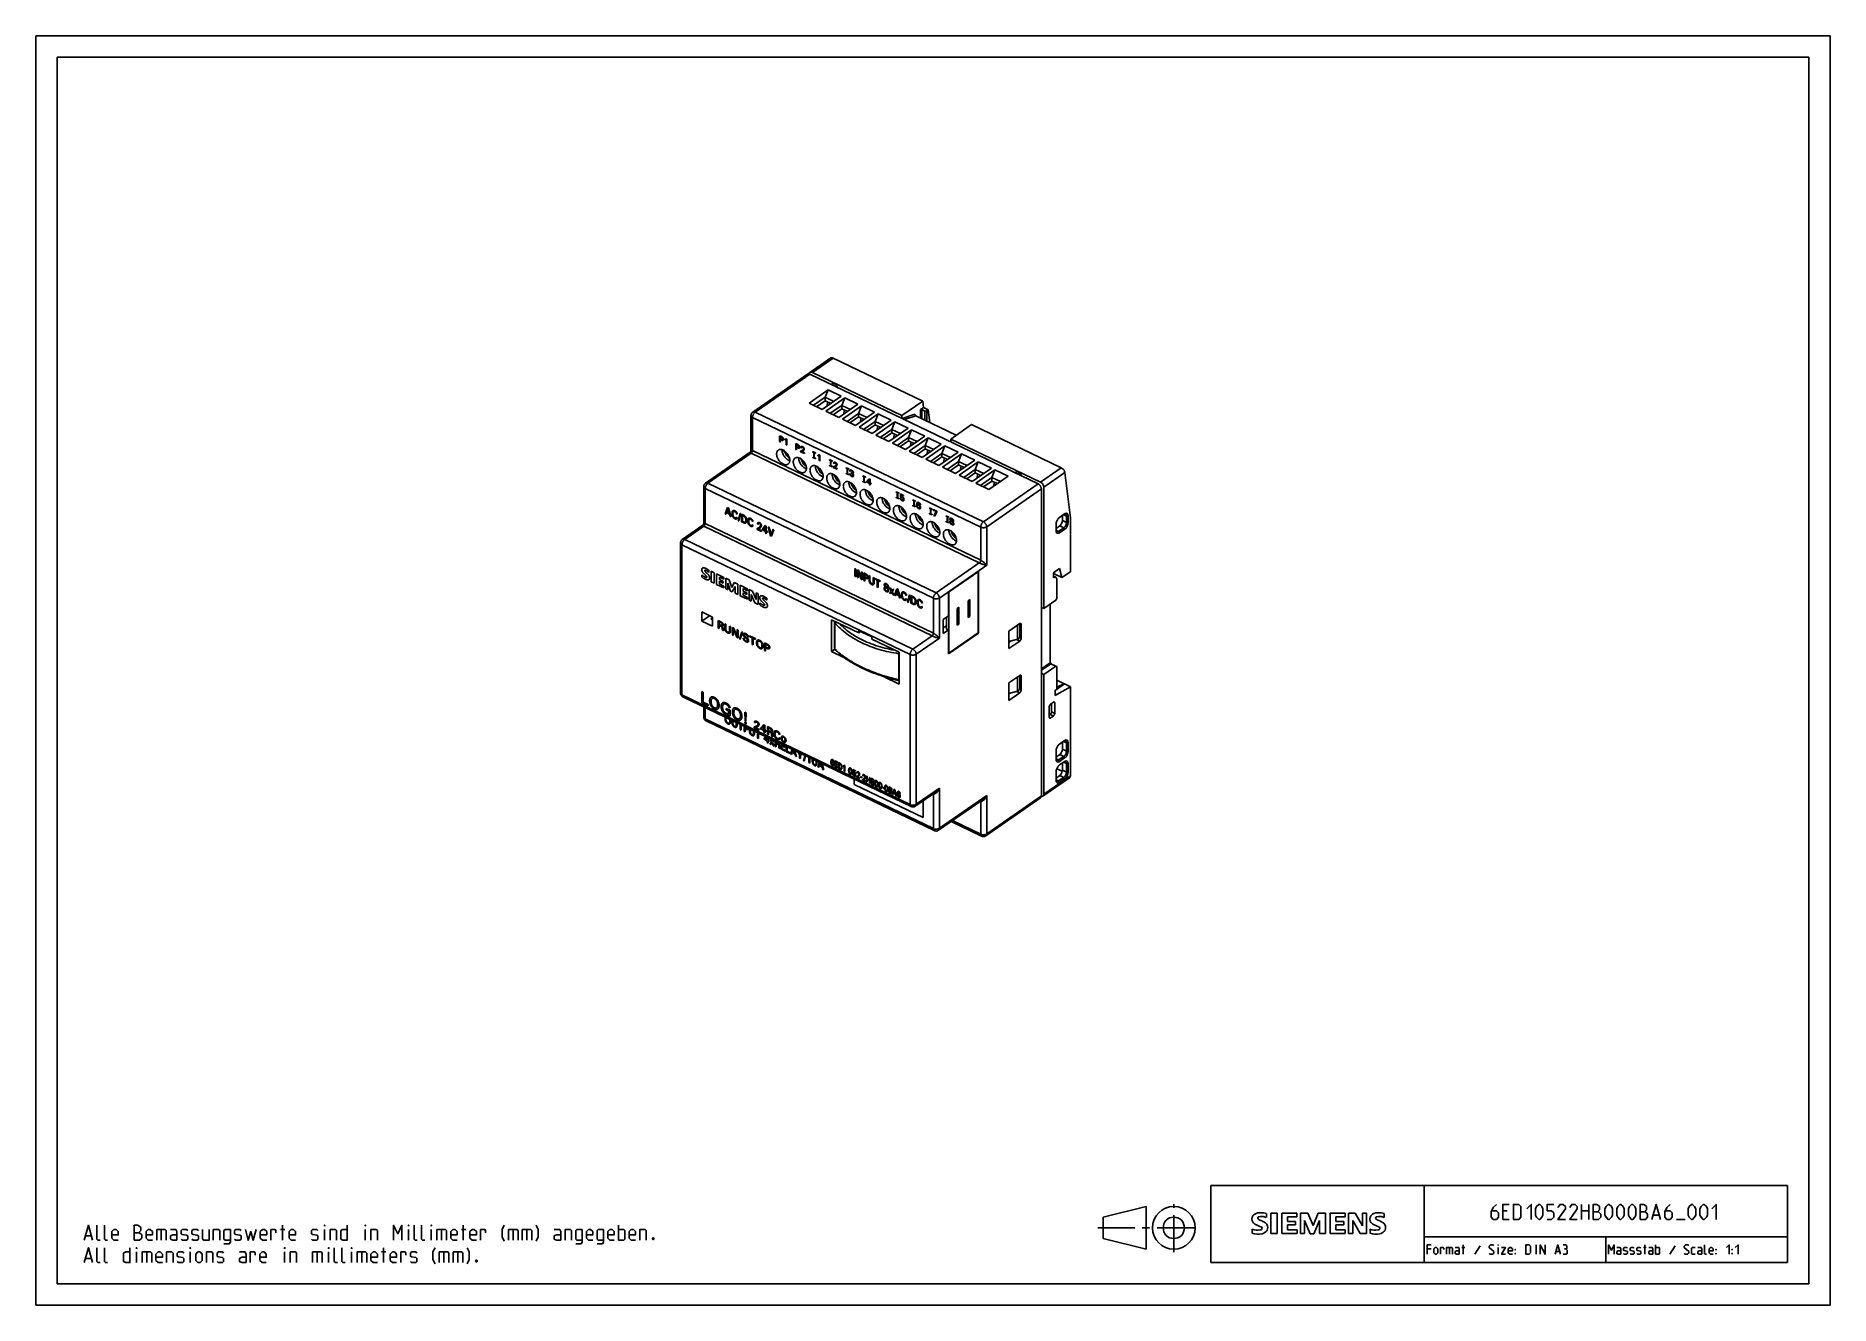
# Model space of a CAD drawing. Extents: x 0 to 420, y 0 to 297.
import ezdxf

# ---------------------------------------------------------------- set-up
doc = ezdxf.new("R2010")
doc.units = 0
doc.header["$LTSCALE"] = 23.1
doc.linetypes.add('CENTER', pattern=[0.6, 0.375, -0.075, 0.075, -0.075])
for name, color, linetype in [('40000_ISO', 7, 'CONTINUOUS'), ('90000_FRAME', 7, 'CONTINUOUS'), ('91000_TIP', 7, 'CONTINUOUS')]:
    doc.layers.add(name, color=color, linetype=linetype)

msp = doc.modelspace()

# ---------------------------------------------------------------- linework, layer by layer
at = {"layer": '40000_ISO', "color": 7, "linetype": 'CONTINUOUS'}
for p, q in [((181.19, 218.26), (186.08, 221.65)), ((181.76, 218.25), (186.62, 221.62)), ((186.08, 221.65), (186.18, 221.69)), ((186.18, 221.69), (186.39, 221.7)), ((186.39, 221.7), (186.62, 221.62)), ((207.6, 211.53), (186.62, 221.62)), ((167.82, 208.98), (180.61, 217.86)), ((181.18, 217.85), (168.39, 208.98)), ((180.61, 217.86), (180.64, 217.87)), ((180.64, 217.87), (180.7, 217.9)), ((180.7, 217.9), (180.76, 217.92)), ((180.76, 217.92), (180.82, 217.93)), ((180.82, 217.93), (180.89, 217.93)), ((180.89, 217.93), (180.96, 217.92)), ((180.96, 217.92), (181.03, 217.91)), ((181.01, 217.96), (181, 217.91)), ((181.05, 218.09), (181.01, 217.96)), ((181.03, 217.91), (181.11, 217.88)), ((181.12, 218.2), (181.05, 218.09)), ((181.11, 217.88), (181.18, 217.85)), ((181.19, 218.26), (181.12, 218.2)), ((234.59, 192.18), (181.18, 217.85)), ((181.22, 218.27), (181.19, 218.26)), ((181.33, 218.32), (181.22, 218.27)), ((181.47, 218.33), (181.33, 218.32)), ((181.61, 218.31), (181.47, 218.33)), ((181.76, 218.25), (181.61, 218.31)), ((181.76, 218.25), (202.74, 208.17)), ((186.38, 215.6), (186.17, 215.46)), ((186.38, 215.6), (186.56, 215.67)), ((186.56, 215.67), (186.81, 215.65)), ((186.81, 215.65), (187.08, 215.52)), ((187.08, 215.52), (187.33, 215.3)), ((187.33, 215.3), (187.54, 215.02)), ((187.54, 215.02), (187.66, 214.74)), ((185.46, 214.18), (180.98, 211.08)), ((180.98, 211.08), (184.05, 209.6)), ((182.06, 210.56), (184.75, 212.43)), ((184.75, 211.61), (182.75, 210.22)), ((184.05, 209.6), (188.53, 212.7)), ((184.75, 212.43), (185.46, 214.18)), ((184.75, 212.43), (184.75, 211.61)), ((184.75, 212.43), (186.75, 211.47)), ((186.05, 210.99), (184.75, 211.61)), ((189.36, 212.31), (184.88, 209.2)), ((185.14, 210.36), (185.37, 211.31)), ((188.53, 212.7), (185.46, 214.18)), ((185.96, 208.68), (188.66, 210.55)), ((187.96, 207.72), (192.43, 210.83)), ((188.66, 210.55), (189.36, 212.31)), ((188.66, 210.55), (188.66, 209.73)), ((188.66, 210.55), (190.65, 209.59)), ((193.26, 210.43), (188.79, 207.32)), ((192.43, 210.83), (189.36, 212.31)), ((192.56, 208.67), (193.26, 210.43)), ((196.34, 208.95), (193.26, 210.43)), ((202.74, 208.17), (207.6, 211.53)), ((207.09, 209.55), (207.78, 210.03)), ((207.6, 211.53), (207.78, 210.03)), ((207.78, 210.03), (208.89, 209.49)), ((167.4, 208.3), (167.39, 208.2)), ((167.39, 208.2), (167.39, 208.16)), ((167.39, 199.96), (167.39, 208.16)), ((167.39, 208.14), (167.39, 208.16)), ((167.4, 208.08), (167.39, 208.14)), ((167.42, 208.41), (167.4, 208.3)), ((167.42, 208.02), (167.4, 208.08)), ((167.45, 208.5), (167.42, 208.41)), ((167.45, 207.96), (167.42, 208.02)), ((167.49, 208.6), (167.45, 208.5)), ((167.49, 207.91), (167.45, 207.96)), ((167.54, 208.69), (167.49, 208.6)), ((167.54, 207.85), (167.49, 207.91)), ((167.6, 208.78), (167.54, 208.69)), ((167.6, 207.8), (167.54, 207.85)), ((167.66, 208.85), (167.6, 208.78)), ((167.67, 207.76), (167.6, 207.8)), ((167.74, 208.92), (167.66, 208.85)), ((167.75, 207.72), (167.67, 207.76)), ((167.82, 208.98), (167.74, 208.92)), ((167.76, 207.9), (167.75, 207.81)), ((167.75, 207.81), (167.75, 207.72)), ((167.75, 207.72), (167.75, 199.96)), ((221.16, 182.04), (167.75, 207.72)), ((167.78, 207.99), (167.76, 207.9)), ((167.8, 208.09), (167.78, 207.99)), ((167.83, 208.19), (167.8, 208.09)), ((167.82, 208.98), (167.87, 209.02)), ((167.87, 208.28), (167.83, 208.19)), ((167.87, 209.02), (167.93, 209.04)), ((167.91, 208.38), (167.87, 208.28)), ((167.96, 208.47), (167.91, 208.38)), ((167.93, 209.04), (168, 209.05)), ((168.01, 208.56), (167.96, 208.47)), ((168, 209.05), (168.07, 209.06)), ((168.07, 208.65), (168.01, 208.56)), ((168.07, 209.06), (168.15, 209.05)), ((168.13, 208.73), (168.07, 208.65)), ((168.19, 208.8), (168.13, 208.73)), ((168.15, 209.05), (168.23, 209.04)), ((168.25, 208.87), (168.19, 208.8)), ((168.23, 209.04), (168.31, 209.01)), ((168.32, 208.93), (168.25, 208.87)), ((168.31, 209.01), (168.39, 208.98)), ((168.39, 208.98), (168.32, 208.93)), ((221.8, 183.3), (168.39, 208.98)), ((184.88, 209.2), (187.96, 207.72)), ((188.66, 209.73), (186.66, 208.35)), ((189.96, 209.11), (188.66, 209.73)), ((188.79, 207.32), (191.86, 205.85)), ((189.05, 208.48), (189.28, 209.44)), ((189.87, 206.8), (192.56, 208.67)), ((192.56, 207.86), (190.56, 206.47)), ((191.86, 205.85), (196.34, 208.95)), ((192.56, 208.67), (192.56, 207.86)), ((192.56, 208.67), (194.56, 207.72)), ((193.86, 207.23), (192.56, 207.86)), ((197.17, 208.55), (192.69, 205.45)), ((192.95, 206.6), (193.18, 207.56)), ((193.77, 204.93), (196.46, 206.8)), ((196.46, 205.98), (194.46, 204.59)), ((195.76, 203.97), (200.24, 207.08)), ((196.46, 206.8), (197.17, 208.55)), ((196.46, 206.8), (196.46, 205.98)), ((196.46, 206.8), (198.46, 205.84)), ((197.76, 205.36), (196.46, 205.98)), ((201.07, 206.68), (196.59, 203.57)), ((200.24, 207.08), (197.17, 208.55)), ((200.37, 204.92), (201.07, 206.68)), ((204.15, 205.2), (201.07, 206.68)), ((202.74, 207.49), (202.74, 208.17)), ((205.75, 208.46), (202.8, 207.46)), ((205.98, 208.1), (203.34, 207.2)), ((205.75, 208.46), (205.77, 208.36)), ((205.77, 208.36), (205.82, 208.25)), ((205.82, 208.25), (205.89, 208.16)), ((205.89, 208.16), (205.98, 208.1)), ((205.98, 208.1), (215.46, 203.54)), ((207.09, 209.55), (207.18, 209.58)), ((207.09, 207.56), (207.09, 209.55)), ((207.18, 209.58), (207.28, 209.59)), ((207.28, 209.59), (207.37, 209.57)), ((207.37, 207.43), (207.37, 209.57)), ((207.37, 209.57), (208.1, 209.21)), ((208.1, 209.21), (208.52, 209.24)), ((208.1, 207.08), (208.1, 209.21)), ((208.89, 209.49), (208.52, 209.24)), ((208.52, 206.88), (208.52, 209.24)), ((208.89, 209.49), (209.24, 206.53)), ((219.05, 206.03), (214.19, 202.66)), ((219.05, 206.03), (240.03, 195.95)), ((174.09, 202.06), (174.09, 203.45)), ((174.09, 203.45), (174.56, 203.22)), ((174.27, 201.97), (174.09, 202.06)), ((174.27, 203.2), (174.27, 202.72)), ((174.56, 203.06), (174.27, 203.2)), ((174.27, 202.72), (174.56, 202.58)), ((174.27, 202.56), (174.27, 201.97)), ((174.56, 202.42), (174.27, 202.56)), ((174.58, 203.21), (174.56, 203.22)), ((174.56, 203.06), (174.57, 203.05)), ((174.57, 202.57), (174.56, 202.58)), ((174.56, 202.42), (174.58, 202.41)), ((174.57, 203.05), (174.58, 203.05)), ((174.58, 202.57), (174.57, 202.57)), ((174.6, 203.2), (174.58, 203.21)), ((174.58, 203.05), (174.59, 203.04)), ((174.59, 202.56), (174.58, 202.57)), ((174.58, 202.41), (174.6, 202.4)), ((174.59, 203.04), (174.6, 203.04)), ((174.6, 202.56), (174.59, 202.56)), ((174.62, 203.19), (174.6, 203.2)), ((174.6, 203.04), (174.61, 203.03)), ((174.61, 202.55), (174.6, 202.56)), ((174.6, 202.4), (174.61, 202.39)), ((174.61, 203.03), (174.62, 203.02)), ((174.63, 202.55), (174.61, 202.55)), ((174.61, 202.39), (174.63, 202.39)), ((174.64, 203.17), (174.62, 203.19)), ((174.62, 203.02), (174.64, 203.02)), ((174.64, 202.55), (174.63, 202.55)), ((174.63, 202.39), (174.65, 202.38)), ((174.66, 203.16), (174.64, 203.17)), ((174.64, 203.02), (174.64, 203.01)), ((174.64, 203.01), (174.65, 203.01)), ((174.64, 202.54), (174.64, 202.55)), ((174.65, 202.54), (174.64, 202.54)), ((174.65, 203.01), (174.66, 203)), ((174.66, 202.54), (174.65, 202.54)), ((174.65, 202.38), (174.67, 202.38)), ((174.68, 203.15), (174.66, 203.16)), ((174.66, 203), (174.67, 202.99)), ((174.67, 202.54), (174.66, 202.54)), ((174.67, 202.99), (174.68, 202.98)), ((174.68, 202.54), (174.67, 202.54)), ((174.67, 202.38), (174.68, 202.37)), ((174.7, 203.14), (174.68, 203.15)), ((174.68, 202.98), (174.69, 202.98)), ((174.69, 202.54), (174.68, 202.54)), ((174.68, 202.37), (174.7, 202.37)), ((174.69, 202.98), (174.7, 202.97)), ((174.7, 202.54), (174.69, 202.54)), ((174.71, 203.13), (174.7, 203.14)), ((174.7, 202.97), (174.7, 202.96)), ((174.7, 202.96), (174.71, 202.95)), ((174.71, 202.54), (174.7, 202.54)), ((174.7, 202.37), (174.71, 202.36)), ((174.73, 203.12), (174.71, 203.13)), ((174.71, 202.95), (174.72, 202.95)), ((174.72, 202.54), (174.71, 202.54)), ((174.71, 202.54), (174.71, 202.54)), ((174.71, 202.36), (174.73, 202.36)), ((174.72, 202.95), (174.73, 202.94)), ((174.73, 202.54), (174.72, 202.54)), ((174.74, 203.11), (174.73, 203.12)), ((174.73, 202.94), (174.73, 202.93)), ((174.73, 202.93), (174.74, 202.92)), ((174.74, 202.54), (174.73, 202.54)), ((174.73, 202.36), (174.74, 202.36)), ((174.76, 203.09), (174.74, 203.11)), ((174.74, 202.92), (174.75, 202.91)), ((174.75, 202.54), (174.74, 202.54)), ((174.74, 202.54), (174.74, 202.54)), ((174.74, 202.36), (174.76, 202.35)), ((174.75, 202.91), (174.75, 202.91)), ((174.75, 202.91), (174.76, 202.9)), ((174.76, 202.55), (174.75, 202.54)), ((174.77, 203.08), (174.76, 203.09)), ((174.76, 202.9), (174.77, 202.89)), ((174.77, 202.55), (174.76, 202.55)), ((174.76, 202.55), (174.76, 202.55)), ((174.76, 202.35), (174.77, 202.35)), ((174.79, 203.07), (174.77, 203.08)), ((174.77, 202.89), (174.77, 202.88)), ((174.77, 202.88), (174.78, 202.87)), ((174.78, 202.56), (174.77, 202.56)), ((174.77, 202.56), (174.77, 202.55)), ((174.77, 202.35), (174.79, 202.35)), ((174.78, 202.87), (174.78, 202.86)), ((174.78, 202.86), (174.79, 202.85)), ((174.79, 202.57), (174.78, 202.56)), ((174.78, 202.56), (174.78, 202.56)), ((174.8, 203.06), (174.79, 203.07)), ((174.79, 202.85), (174.79, 202.85)), ((174.79, 202.85), (174.8, 202.84)), ((174.8, 202.58), (174.79, 202.57)), ((174.79, 202.57), (174.79, 202.57)), ((174.79, 202.35), (174.8, 202.35)), ((174.81, 203.04), (174.8, 203.06)), ((174.8, 202.84), (174.8, 202.83)), ((174.8, 202.83), (174.8, 202.82)), ((174.8, 202.82), (174.81, 202.81)), ((174.81, 202.6), (174.8, 202.59)), ((174.8, 202.59), (174.8, 202.58)), ((174.8, 202.58), (174.8, 202.58)), ((174.8, 202.35), (174.81, 202.35)), ((174.82, 203.03), (174.81, 203.04)), ((174.81, 202.81), (174.81, 202.8)), ((174.81, 202.8), (174.81, 202.79)), ((174.81, 202.79), (174.81, 202.78)), ((174.81, 202.78), (174.82, 202.77)), ((174.82, 202.62), (174.81, 202.62)), ((174.81, 202.62), (174.81, 202.61)), ((174.81, 202.61), (174.81, 202.6)), ((174.81, 202.6), (174.81, 202.6)), ((174.81, 202.35), (174.83, 202.35)), ((174.84, 203.02), (174.82, 203.03)), ((174.82, 202.77), (174.82, 202.76)), ((174.82, 202.76), (174.82, 202.75)), ((174.82, 202.75), (174.82, 202.74)), ((174.82, 202.74), (174.82, 202.73)), ((174.82, 202.73), (174.82, 202.72)), ((174.82, 202.72), (174.82, 202.71)), ((174.82, 202.71), (174.82, 202.7)), ((174.82, 202.7), (174.83, 202.69)), ((174.83, 202.69), (174.82, 202.68)), ((174.82, 202.68), (174.82, 202.67)), ((174.82, 202.67), (174.82, 202.67)), ((174.82, 202.67), (174.82, 202.66)), ((174.82, 202.66), (174.82, 202.65)), ((174.82, 202.65), (174.82, 202.64)), ((174.82, 202.64), (174.82, 202.63)), ((174.82, 202.63), (174.82, 202.62)), ((174.83, 202.35), (174.84, 202.35)), ((174.85, 203), (174.84, 203.02)), ((174.84, 202.35), (174.85, 202.36)), ((174.86, 202.99), (174.85, 203)), ((174.85, 202.36), (174.86, 202.36)), ((174.87, 202.98), (174.86, 202.99)), ((174.86, 202.36), (174.87, 202.36)), ((174.88, 202.96), (174.87, 202.98)), ((174.87, 202.36), (174.88, 202.37)), ((174.89, 202.95), (174.88, 202.96)), ((174.88, 202.37), (174.89, 202.37)), ((174.9, 202.93), (174.89, 202.95)), ((174.89, 202.37), (174.9, 202.38)), ((174.91, 202.92), (174.9, 202.93)), ((174.9, 202.38), (174.91, 202.38)), ((174.92, 202.91), (174.91, 202.92)), ((174.91, 202.38), (174.92, 202.39)), ((174.93, 202.89), (174.92, 202.91)), ((174.92, 202.39), (174.93, 202.39)), ((174.94, 202.88), (174.93, 202.89)), ((174.93, 202.39), (174.94, 202.4)), ((174.95, 202.86), (174.94, 202.88)), ((174.94, 202.4), (174.95, 202.41)), ((174.95, 202.85), (174.95, 202.86)), ((174.96, 202.83), (174.95, 202.85)), ((174.95, 202.42), (174.96, 202.43)), ((174.95, 202.41), (174.95, 202.42)), ((174.97, 202.82), (174.96, 202.83)), ((174.96, 202.43), (174.97, 202.44)), ((174.97, 202.8), (174.97, 202.82)), ((174.98, 202.78), (174.97, 202.8)), ((174.97, 202.45), (174.98, 202.46)), ((174.97, 202.44), (174.97, 202.45)), ((174.98, 202.77), (174.98, 202.78)), ((174.99, 202.75), (174.98, 202.77)), ((174.98, 202.47), (174.99, 202.48)), ((174.98, 202.46), (174.98, 202.47)), ((174.99, 202.74), (174.99, 202.75)), ((174.99, 202.72), (174.99, 202.74)), ((175, 202.71), (174.99, 202.72)), ((174.99, 202.51), (175, 202.52)), ((174.99, 202.49), (174.99, 202.51)), ((174.99, 202.48), (174.99, 202.49)), ((175, 202.69), (175, 202.71)), ((175, 202.67), (175, 202.69)), ((175, 202.66), (175, 202.67)), ((175, 202.64), (175, 202.66)), ((175, 202.62), (175, 202.64)), ((175, 202.61), (175, 202.62)), ((175, 202.59), (175, 202.61)), ((175, 202.58), (175, 202.59)), ((175, 202.56), (175, 202.58)), ((175, 202.55), (175, 202.56)), ((175, 202.53), (175, 202.55)), ((175, 202.52), (175, 202.53)), ((175.33, 202.45), (175.33, 202.63)), ((175.35, 202.63), (175.33, 202.63)), ((175.33, 202.45), (175.35, 202.45)), ((175.36, 202.62), (175.35, 202.63)), ((175.35, 202.45), (175.36, 202.45)), ((175.37, 202.62), (175.36, 202.62)), ((175.36, 202.45), (175.38, 202.45)), ((175.39, 202.62), (175.37, 202.62)), ((175.38, 202.45), (175.39, 202.45)), ((175.4, 202.62), (175.39, 202.62)), ((175.39, 202.45), (175.41, 202.45)), ((175.42, 202.63), (175.4, 202.62)), ((175.41, 202.45), (175.42, 202.45)), ((175.43, 202.63), (175.42, 202.63)), ((175.42, 202.45), (175.43, 202.45)), ((175.44, 202.63), (175.43, 202.63)), ((175.43, 202.45), (175.45, 202.45)), ((175.46, 202.63), (175.44, 202.63)), ((175.45, 202.45), (175.46, 202.45)), ((175.47, 202.63), (175.46, 202.63)), ((175.46, 202.45), (175.47, 202.45)), ((175.48, 202.63), (175.47, 202.63)), ((175.47, 202.45), (175.48, 202.45)), ((175.5, 202.64), (175.48, 202.63)), ((175.48, 202.45), (175.49, 202.45)), ((175.49, 202.45), (175.5, 202.46)), ((175.51, 202.64), (175.5, 202.64)), ((175.5, 202.46), (175.52, 202.46)), ((175.52, 202.64), (175.51, 202.64)), ((175.54, 202.65), (175.52, 202.64)), ((175.52, 202.46), (175.53, 202.46)), ((175.53, 202.46), (175.54, 202.46)), ((175.55, 202.65), (175.54, 202.65)), ((175.54, 202.46), (175.55, 202.46)), ((175.56, 202.65), (175.55, 202.65)), ((175.55, 202.47), (175.56, 202.47)), ((175.55, 202.46), (175.55, 202.47)), ((175.57, 202.66), (175.56, 202.65)), ((175.56, 202.47), (175.57, 202.47)), ((175.58, 202.66), (175.57, 202.66)), ((175.57, 202.47), (175.58, 202.47)), ((175.6, 202.67), (175.58, 202.66)), ((175.58, 202.47), (175.59, 202.48)), ((175.59, 202.48), (175.6, 202.48)), ((175.61, 202.67), (175.6, 202.67)), ((175.6, 202.48), (175.61, 202.48)), ((175.62, 202.68), (175.61, 202.67)), ((175.61, 202.48), (175.62, 202.49)), ((175.63, 202.68), (175.62, 202.68)), ((175.62, 201.32), (175.62, 202.49)), ((175.64, 202.69), (175.63, 202.68)), ((175.64, 202.69), (175.79, 202.62)), ((175.79, 202.62), (175.79, 201.24)), ((177.89, 200.23), (177.89, 201.62)), ((177.89, 201.62), (178.37, 201.39)), ((192.69, 205.45), (195.76, 203.97)), ((196.59, 203.57), (199.67, 202.09)), ((196.86, 204.73), (197.08, 205.68)), ((197.67, 203.05), (200.37, 204.92)), ((200.37, 204.1), (198.37, 202.72)), ((199.67, 202.09), (204.15, 205.2)), ((200.37, 204.92), (200.37, 204.1)), ((200.37, 204.92), (202.36, 203.96)), ((201.67, 203.48), (200.37, 204.1)), ((204.98, 204.8), (200.5, 201.69)), ((200.5, 201.69), (203.57, 200.22)), ((200.76, 202.85), (200.99, 203.81)), ((201.58, 201.17), (204.27, 203.04)), ((204.27, 202.23), (202.27, 200.84)), ((203.57, 200.22), (208.05, 203.32)), ((204.27, 203.04), (204.98, 204.8)), ((204.27, 203.04), (204.27, 202.23)), ((204.27, 203.04), (206.27, 202.09)), ((205.57, 201.6), (204.27, 202.23)), ((208.88, 202.92), (204.4, 199.82)), ((204.66, 200.97), (204.89, 201.93)), ((208.05, 203.32), (204.98, 204.8)), ((208.18, 201.17), (208.88, 202.92)), ((211.95, 201.45), (208.88, 202.92)), ((214.19, 201.99), (214.19, 202.66)), ((214.19, 202.66), (235.17, 192.58)), ((156.75, 192.33), (167.17, 199.56)), ((157.32, 192.32), (167.43, 199.33)), ((167.17, 199.55), (167.16, 199.54)), ((167.16, 199.54), (167.16, 199.52)), ((167.16, 199.52), (167.17, 199.5)), ((167.18, 199.56), (167.17, 199.55)), ((167.17, 199.5), (167.18, 199.48)), ((167.23, 199.6), (167.18, 199.56)), ((167.18, 199.48), (167.2, 199.46)), ((167.2, 199.46), (167.23, 199.44)), ((167.27, 199.64), (167.23, 199.6)), ((167.23, 199.44), (167.26, 199.42)), ((167.26, 199.42), (167.3, 199.4)), ((167.31, 199.69), (167.27, 199.64)), ((167.3, 199.4), (167.34, 199.38)), ((167.34, 199.75), (167.31, 199.69)), ((167.36, 199.8), (167.34, 199.75)), ((167.34, 199.38), (167.38, 199.35)), ((167.38, 199.86), (167.36, 199.8)), ((167.39, 199.96), (167.38, 199.92)), ((167.38, 199.92), (167.38, 199.86)), ((167.38, 199.35), (167.43, 199.33)), ((167.39, 199.97), (167.4, 200)), ((167.39, 199.96), (167.39, 199.97)), ((167.4, 200), (167.41, 200.03)), ((167.41, 200.03), (167.44, 200.04)), ((167.47, 199.36), (167.43, 199.33)), ((220.84, 173.66), (167.43, 199.33)), ((167.44, 200.04), (167.46, 200.04)), ((167.46, 200.04), (167.5, 200.04)), ((167.5, 199.4), (167.47, 199.36)), ((167.5, 200.04), (167.53, 200.04)), ((167.54, 199.44), (167.5, 199.4)), ((167.53, 200.04), (167.57, 200.03)), ((167.58, 199.48), (167.54, 199.44)), ((167.57, 200.03), (167.61, 200.02)), ((167.61, 199.53), (167.58, 199.48)), ((167.61, 200.02), (167.66, 200)), ((167.64, 199.58), (167.61, 199.53)), ((167.67, 199.63), (167.64, 199.58)), ((167.66, 200), (167.7, 199.98)), ((167.69, 199.69), (167.67, 199.63)), ((167.71, 199.75), (167.69, 199.69)), ((167.7, 199.98), (167.75, 199.96)), ((167.73, 199.8), (167.71, 199.75)), ((167.74, 199.86), (167.73, 199.8)), ((167.75, 199.96), (167.74, 199.91)), ((167.74, 199.91), (167.74, 199.86)), ((221.16, 174.29), (167.75, 199.96)), ((173.4, 199.3), (173.42, 199.43)), ((173.4, 199.16), (173.4, 199.3)), ((173.4, 199.02), (173.4, 199.16)), ((173.42, 198.88), (173.4, 199.02)), ((173.42, 199.43), (173.45, 199.55)), ((173.45, 198.73), (173.42, 198.88)), ((173.45, 199.55), (173.48, 199.67)), ((173.48, 198.58), (173.45, 198.73)), ((173.48, 199.67), (173.53, 199.77)), ((173.53, 198.43), (173.48, 198.58)), ((173.53, 199.77), (173.59, 199.87)), ((173.59, 198.27), (173.53, 198.43)), ((173.59, 199.87), (173.66, 199.95)), ((173.66, 198.12), (173.59, 198.27)), ((173.66, 199.95), (173.74, 200.03)), ((173.74, 197.97), (173.66, 198.12)), ((173.74, 200.03), (173.79, 200.07)), ((173.82, 197.83), (173.74, 197.97)), ((173.79, 200.07), (173.82, 200.09)), ((173.82, 200.09), (173.92, 200.14)), ((173.92, 197.69), (173.82, 197.83)), ((173.92, 200.14), (174.02, 200.18)), ((174.02, 197.55), (173.92, 197.69)), ((174.02, 200.18), (174.13, 200.2)), ((174.13, 197.42), (174.02, 197.55)), ((174.13, 200.2), (174.24, 200.22)), ((174.24, 197.3), (174.13, 197.42)), ((174.24, 200.22), (174.36, 200.22)), ((174.36, 200.22), (174.48, 200.2)), ((174.48, 200.2), (174.61, 200.18)), ((174.61, 200.18), (174.74, 200.14)), ((174.68, 200.05), (174.68, 200.16)), ((174.77, 200.08), (174.68, 200.02)), ((174.68, 199.91), (174.68, 200.05)), ((174.7, 199.77), (174.68, 199.91)), ((174.72, 199.62), (174.7, 199.77)), ((174.76, 199.47), (174.72, 199.62)), ((174.74, 200.14), (174.87, 200.09)), ((174.81, 199.31), (174.76, 199.47)), ((174.77, 200.13), (174.77, 199.44)), ((174.87, 199.16), (174.81, 199.31)), ((174.87, 200.09), (175, 200.03)), ((174.94, 199.01), (174.87, 199.16)), ((175.02, 198.86), (174.94, 199.01)), ((175, 200.03), (175.13, 199.95)), ((175.1, 198.72), (175.02, 198.86)), ((175.2, 198.58), (175.1, 198.72)), ((175.13, 199.95), (175.26, 199.87)), ((175.29, 199.56), (175.19, 199.91)), ((175.3, 198.44), (175.2, 198.58)), ((175.26, 199.87), (175.38, 199.77)), ((175.52, 199.11), (175.29, 199.56)), ((175.41, 198.31), (175.3, 198.44)), ((175.38, 199.77), (175.51, 199.67)), ((175.52, 198.19), (175.41, 198.31)), ((175.51, 199.67), (175.62, 199.55)), ((175.81, 198.7), (175.52, 199.11)), ((175.64, 198.07), (175.52, 198.19)), ((175.79, 201.24), (175.62, 201.32)), ((175.62, 199.55), (175.74, 199.43)), ((175.76, 197.97), (175.64, 198.07)), ((175.74, 199.43), (175.85, 199.3)), ((175.89, 197.87), (175.76, 197.97)), ((176.15, 198.34), (175.81, 198.7)), ((175.85, 199.3), (175.95, 199.16)), ((176.02, 197.79), (175.89, 197.87)), ((175.95, 199.16), (176.04, 199.02)), ((176.15, 197.71), (176.02, 197.79)), ((176.04, 199.02), (176.13, 198.88)), ((176.13, 198.88), (176.21, 198.73)), ((176.41, 198.15), (176.15, 198.34)), ((176.28, 197.65), (176.15, 197.71)), ((176.21, 198.73), (176.27, 198.58)), ((176.27, 198.58), (176.33, 198.43)), ((176.41, 197.6), (176.28, 197.65)), ((176.33, 198.43), (176.38, 198.27)), ((176.38, 198.27), (176.42, 198.12)), ((176.47, 197.58), (176.41, 197.6)), ((176.42, 198.12), (176.45, 197.97)), ((176.45, 197.42), (176.42, 197.3)), ((176.45, 197.97), (176.46, 197.83)), ((176.46, 197.55), (176.45, 197.42)), ((176.46, 197.83), (176.47, 197.69)), ((176.47, 197.69), (176.46, 197.55)), ((177.3, 197.42), (177.32, 197.55)), ((177.3, 197.29), (177.3, 197.42)), ((177.32, 197.55), (177.35, 197.68)), ((177.35, 197.68), (177.39, 197.79)), ((177.39, 197.79), (177.44, 197.89)), ((177.44, 197.89), (177.49, 197.99)), ((177.49, 197.99), (177.56, 198.08)), ((177.56, 198.08), (177.64, 198.15)), ((177.64, 198.15), (177.7, 198.19)), ((177.7, 198.19), (177.73, 198.21)), ((177.73, 198.21), (177.82, 198.26)), ((177.82, 198.26), (177.92, 198.3)), ((178.07, 200.14), (177.89, 200.23)), ((177.92, 198.3), (178.03, 198.33)), ((178.03, 198.33), (178.14, 198.34)), ((178.07, 201.37), (178.07, 200.89)), ((178.37, 201.23), (178.07, 201.37)), ((178.07, 200.89), (178.37, 200.75)), ((178.07, 200.73), (178.07, 200.14)), ((178.37, 200.59), (178.07, 200.73)), ((178.14, 198.34), (178.26, 198.34)), ((178.26, 198.34), (178.39, 198.33)), ((178.39, 201.38), (178.37, 201.39)), ((178.37, 201.23), (178.38, 201.23)), ((178.38, 200.74), (178.37, 200.75)), ((178.37, 200.59), (178.38, 200.58)), ((178.38, 201.23), (178.39, 201.22)), ((178.39, 200.74), (178.38, 200.74)), ((178.38, 200.58), (178.4, 200.57)), ((178.41, 201.37), (178.39, 201.38)), ((178.39, 201.22), (178.4, 201.21)), ((178.4, 200.73), (178.39, 200.74)), ((178.39, 198.33), (178.51, 198.3)), ((178.4, 201.21), (178.41, 201.21)), ((178.41, 200.73), (178.4, 200.73)), ((178.4, 200.57), (178.42, 200.57)), ((178.43, 201.36), (178.41, 201.37)), ((178.41, 201.21), (178.42, 201.2)), ((178.42, 200.72), (178.41, 200.73)), ((178.42, 201.2), (178.43, 201.2)), ((178.43, 200.72), (178.42, 200.72)), ((178.42, 200.57), (178.44, 200.56)), ((178.45, 201.35), (178.43, 201.36)), ((178.43, 201.2), (178.44, 201.19)), ((178.44, 200.72), (178.43, 200.72)), ((178.44, 201.19), (178.45, 201.18)), ((178.45, 200.72), (178.44, 200.72)), ((178.44, 200.56), (178.45, 200.55)), ((178.47, 201.33), (178.45, 201.35)), ((178.45, 201.18), (178.46, 201.18)), ((178.46, 200.71), (178.45, 200.72)), ((178.45, 200.55), (178.47, 200.55)), ((178.46, 201.18), (178.47, 201.17)), ((178.47, 200.71), (178.46, 200.71)), ((178.49, 201.32), (178.47, 201.33)), ((178.47, 201.17), (178.48, 201.16)), ((178.48, 200.71), (178.47, 200.71)), ((178.47, 200.55), (178.49, 200.54)), ((178.48, 201.16), (178.48, 201.16)), ((178.48, 201.16), (178.49, 201.15)), ((178.49, 200.71), (178.48, 200.71)), ((178.48, 200.71), (178.48, 200.71)), ((178.5, 201.31), (178.49, 201.32)), ((178.49, 201.15), (178.5, 201.14)), ((178.5, 200.71), (178.49, 200.71)), ((178.49, 200.54), (178.5, 200.54)), ((178.52, 201.3), (178.5, 201.31)), ((178.5, 201.14), (178.51, 201.13)), ((178.51, 200.71), (178.5, 200.71)), ((178.5, 200.54), (178.52, 200.53)), ((178.51, 201.13), (178.52, 201.13)), ((178.52, 200.71), (178.51, 200.71)), ((178.51, 198.3), (178.64, 198.26)), ((178.53, 201.29), (178.52, 201.3)), ((178.52, 201.13), (178.52, 201.12)), ((178.52, 201.12), (178.53, 201.11)), ((178.53, 200.71), (178.52, 200.71)), ((178.52, 200.71), (178.52, 200.71)), ((178.52, 200.53), (178.53, 200.53)), ((178.55, 201.28), (178.53, 201.29)), ((178.53, 201.11), (178.54, 201.1)), ((178.54, 200.71), (178.53, 200.71)), ((178.53, 200.53), (178.55, 200.53)), ((178.54, 201.1), (178.55, 201.09)), ((178.55, 200.71), (178.54, 200.71)), ((178.56, 201.26), (178.55, 201.28)), ((178.55, 201.09), (178.55, 201.09)), ((178.55, 201.09), (178.56, 201.08)), ((178.56, 200.72), (178.55, 200.72)), ((178.55, 200.72), (178.55, 200.71)), ((178.55, 200.53), (178.56, 200.53)), ((178.58, 201.25), (178.56, 201.26)), ((178.56, 201.08), (178.56, 201.07)), ((178.56, 201.07), (178.57, 201.06)), ((178.57, 200.72), (178.56, 200.72)), ((178.56, 200.53), (178.58, 200.52)), ((178.57, 201.06), (178.58, 201.05)), ((178.58, 200.73), (178.57, 200.72)), ((178.57, 200.72), (178.57, 200.72)), ((178.59, 201.24), (178.58, 201.25)), ((178.58, 201.05), (178.58, 201.04)), ((178.58, 201.04), (178.59, 201.03)), ((178.59, 200.73), (178.58, 200.73)), ((178.58, 200.73), (178.58, 200.73)), ((178.58, 200.52), (178.59, 200.52)), ((178.58, 198.18), (178.58, 198.28)), ((178.58, 198.03), (178.58, 198.18)), ((178.6, 197.89), (178.58, 198.03)), ((178.6, 201.23), (178.59, 201.24)), ((178.59, 201.03), (178.59, 201.03)), ((178.59, 201.03), (178.59, 201.02)), ((178.59, 201.02), (178.6, 201.01)), ((178.6, 200.74), (178.59, 200.74)), ((178.59, 200.74), (178.59, 200.73)), ((178.59, 200.52), (178.61, 200.52)), ((178.62, 201.21), (178.6, 201.23)), ((178.6, 201.01), (178.6, 201)), ((178.6, 201), (178.61, 200.99)), ((178.61, 200.76), (178.6, 200.75)), ((178.6, 200.75), (178.6, 200.74)), ((178.6, 200.75), (178.6, 200.75)), ((178.63, 197.74), (178.6, 197.89)), ((178.61, 200.99), (178.61, 200.98)), ((178.61, 200.98), (178.61, 200.97)), ((178.61, 200.97), (178.62, 200.96)), ((178.62, 200.78), (178.61, 200.77)), ((178.61, 200.77), (178.61, 200.77)), ((178.61, 200.77), (178.61, 200.76)), ((178.61, 200.52), (178.62, 200.52)), ((178.63, 201.2), (178.62, 201.21)), ((178.62, 200.96), (178.62, 200.95)), ((178.62, 200.95), (178.62, 200.94)), ((178.62, 200.94), (178.62, 200.93)), ((178.62, 200.93), (178.62, 200.92)), ((178.62, 200.92), (178.63, 200.91)), ((178.63, 200.82), (178.62, 200.81)), ((178.62, 200.81), (178.62, 200.8)), ((178.62, 200.8), (178.62, 200.79)), ((178.62, 200.79), (178.62, 200.79)), ((178.62, 200.79), (178.62, 200.78)), ((178.62, 200.52), (178.63, 200.52)), ((178.64, 201.19), (178.63, 201.2)), ((178.63, 200.91), (178.63, 200.9)), ((178.63, 200.9), (178.63, 200.89)), ((178.63, 200.89), (178.63, 200.88)), ((178.63, 200.88), (178.63, 200.87)), ((178.63, 200.87), (178.63, 200.86)), ((178.63, 200.86), (178.63, 200.86)), ((178.63, 200.86), (178.63, 200.85)), ((178.63, 200.85), (178.63, 200.84)), ((178.63, 200.84), (178.63, 200.83)), ((178.63, 200.83), (178.63, 200.82)), ((178.63, 200.52), (178.64, 200.53)), ((178.67, 197.59), (178.63, 197.74)), ((178.65, 201.18), (178.64, 201.19)), ((178.64, 200.53), (178.65, 200.53)), ((178.64, 198.26), (178.77, 198.21)), ((178.66, 201.16), (178.65, 201.18)), ((178.65, 200.53), (178.67, 200.53)), ((178.68, 201.15), (178.66, 201.16)), ((178.67, 200.53), (178.68, 200.54)), ((178.72, 197.44), (178.67, 197.59)), ((178.69, 201.13), (178.68, 201.15)), ((178.68, 200.54), (178.69, 200.54)), ((178.7, 201.12), (178.69, 201.13)), ((178.69, 200.54), (178.7, 200.54)), ((178.71, 201.11), (178.7, 201.12)), ((178.7, 200.54), (178.71, 200.55)), ((178.72, 201.09), (178.71, 201.11)), ((178.71, 200.55), (178.72, 200.55)), ((178.72, 201.08), (178.72, 201.09)), ((178.73, 201.06), (178.72, 201.08)), ((178.72, 200.55), (178.73, 200.56)), ((178.77, 197.29), (178.72, 197.44)), ((178.74, 201.05), (178.73, 201.06)), ((178.73, 200.57), (178.74, 200.57)), ((178.73, 200.56), (178.73, 200.57)), ((178.75, 201.03), (178.74, 201.05)), ((178.74, 200.57), (178.75, 200.58)), ((178.76, 201.02), (178.75, 201.03)), ((178.75, 200.58), (178.76, 200.59)), ((178.76, 201), (178.76, 201.02)), ((178.77, 200.99), (178.76, 201)), ((178.76, 200.6), (178.77, 200.61)), ((178.76, 200.59), (178.76, 200.6)), ((178.78, 200.97), (178.77, 200.99)), ((178.77, 200.61), (178.78, 200.62)), ((178.77, 198.21), (178.9, 198.15)), ((178.78, 200.96), (178.78, 200.97)), ((178.79, 200.94), (178.78, 200.96)), ((178.78, 200.63), (178.79, 200.64)), ((178.78, 200.62), (178.78, 200.63)), ((178.79, 200.93), (178.79, 200.94)), ((178.79, 200.91), (178.79, 200.93)), ((178.8, 200.89), (178.79, 200.91)), ((178.79, 200.66), (178.8, 200.68)), ((178.79, 200.65), (178.79, 200.66)), ((178.79, 200.64), (178.79, 200.65)), ((178.8, 200.88), (178.8, 200.89)), ((178.8, 200.86), (178.8, 200.88)), ((178.8, 200.84), (178.8, 200.86)), ((178.81, 200.83), (178.8, 200.84)), ((178.8, 200.72), (178.81, 200.73)), ((178.8, 200.7), (178.8, 200.72)), ((178.8, 200.69), (178.8, 200.7)), ((178.8, 200.68), (178.8, 200.69)), ((178.81, 200.81), (178.81, 200.83)), ((178.81, 200.8), (178.81, 200.81)), ((178.81, 200.78), (178.81, 200.8)), ((178.81, 200.76), (178.81, 200.78)), ((178.81, 200.75), (178.81, 200.76)), ((178.81, 200.73), (178.81, 200.75)), ((178.9, 198.15), (179.03, 198.08)), ((179.04, 199.87), (179, 199.86)), ((179, 199.69), (179, 199.86)), ((179.91, 199.26), (179, 199.69)), ((179.03, 198.08), (179.16, 197.99)), ((179.08, 199.89), (179.04, 199.87)), ((179.06, 200.77), (179.06, 200.76)), ((179.07, 200.77), (179.06, 200.77)), ((179.06, 200.76), (179.06, 200.75)), ((179.06, 200.75), (179.06, 200.74)), ((179.06, 200.74), (179.06, 200.73)), ((179.06, 200.73), (179.06, 200.72)), ((179.06, 200.72), (179.06, 200.71)), ((179.06, 200.71), (179.06, 200.7)), ((179.06, 200.7), (179.06, 200.69)), ((179.06, 200.69), (179.06, 200.68)), ((179.23, 200.6), (179.06, 200.68)), ((179.08, 200.81), (179.07, 200.8)), ((179.07, 200.8), (179.07, 200.79)), ((179.07, 200.79), (179.07, 200.78)), ((179.07, 200.78), (179.07, 200.77)), ((179.08, 200.83), (179.08, 200.82)), ((179.09, 200.83), (179.08, 200.83)), ((179.08, 200.82), (179.08, 200.81)), ((179.08, 200.81), (179.08, 200.81)), ((179.12, 199.9), (179.08, 199.89)), ((179.09, 200.85), (179.09, 200.84)), ((179.1, 200.85), (179.09, 200.85)), ((179.09, 200.84), (179.09, 200.83)), ((179.2, 197.68), (179.09, 198.04)), ((179.11, 200.87), (179.1, 200.86)), ((179.1, 200.86), (179.1, 200.85)), ((179.12, 200.88), (179.11, 200.87)), ((179.11, 200.87), (179.11, 200.87)), ((179.12, 200.89), (179.12, 200.88)), ((179.13, 200.89), (179.12, 200.89)), ((179.12, 200.88), (179.12, 200.88)), ((179.15, 199.91), (179.12, 199.9)), ((179.14, 200.89), (179.13, 200.89)), ((179.14, 200.9), (179.14, 200.89)), ((179.15, 200.9), (179.14, 200.9)), ((179.15, 200.91), (179.15, 200.9)), ((179.16, 200.91), (179.15, 200.91)), ((179.19, 199.93), (179.15, 199.91)), ((179.17, 200.92), (179.16, 200.91)), ((179.16, 200.91), (179.16, 200.91)), ((179.16, 197.99), (179.29, 197.89)), ((179.18, 200.92), (179.17, 200.92)), ((179.18, 200.92), (179.18, 200.92)), ((179.19, 200.92), (179.18, 200.92)), ((179.21, 200.93), (179.19, 200.92)), ((179.19, 200.92), (179.19, 200.92)), ((179.22, 199.94), (179.19, 199.93)), ((179.42, 197.24), (179.2, 197.68)), ((179.22, 200.93), (179.21, 200.93)), ((179.24, 200.93), (179.22, 200.93)), ((179.26, 199.96), (179.22, 199.94)), ((179.22, 199.74), (179.25, 199.76)), ((179.22, 199.74), (179.91, 199.41)), ((179.23, 200.67), (179.24, 200.67)), ((179.23, 200.66), (179.23, 200.67)), ((179.23, 200.65), (179.23, 200.66)), ((179.23, 200.64), (179.23, 200.65)), ((179.23, 200.63), (179.23, 200.64)), ((179.23, 200.62), (179.23, 200.63)), ((179.23, 200.61), (179.23, 200.62)), ((179.23, 200.6), (179.23, 200.61)), ((179.26, 200.94), (179.24, 200.93)), ((179.24, 200.69), (179.25, 200.7)), ((179.24, 200.68), (179.24, 200.69)), ((179.24, 200.67), (179.24, 200.68)), ((179.25, 200.71), (179.26, 200.72)), ((179.25, 200.7), (179.25, 200.71)), ((179.25, 200.7), (179.25, 200.7)), ((179.25, 199.76), (179.28, 199.77)), ((179.27, 200.94), (179.26, 200.94)), ((179.26, 200.72), (179.27, 200.73)), ((179.26, 200.72), (179.26, 200.72)), ((179.29, 199.98), (179.26, 199.96)), ((179.29, 200.93), (179.27, 200.94)), ((179.27, 200.73), (179.28, 200.74)), ((179.27, 200.73), (179.27, 200.73)), ((179.28, 200.74), (179.28, 200.74)), ((179.28, 200.74), (179.29, 200.74)), ((179.28, 199.77), (179.32, 199.78)), ((179.31, 200.93), (179.29, 200.93)), ((179.29, 200.74), (179.29, 200.75)), ((179.29, 200.75), (179.3, 200.75)), ((179.33, 199.99), (179.29, 199.98)), ((179.29, 197.89), (179.41, 197.79)), ((179.3, 200.75), (179.31, 200.75)), ((179.32, 200.93), (179.31, 200.93)), ((179.31, 200.75), (179.31, 200.76)), ((179.31, 200.76), (179.32, 200.76)), ((179.34, 200.93), (179.32, 200.93)), ((179.32, 200.76), (179.33, 200.76)), ((179.32, 199.78), (179.38, 199.81)), ((179.33, 200.76), (179.33, 200.76)), ((179.33, 200.76), (179.34, 200.76)), ((179.36, 200.01), (179.33, 199.99)), ((179.36, 200.92), (179.34, 200.93)), ((179.34, 200.76), (179.35, 200.76)), ((179.35, 200.76), (179.36, 200.76)), ((179.38, 200.92), (179.36, 200.92)), ((179.36, 200.76), (179.37, 200.76)), ((179.39, 200.03), (179.36, 200.01)), ((179.37, 200.76), (179.37, 200.76)), ((179.37, 200.76), (179.38, 200.76)), ((179.4, 200.91), (179.38, 200.92)), ((179.38, 200.76), (179.39, 200.76)), ((179.38, 199.81), (179.42, 199.82)), ((179.39, 200.76), (179.4, 200.76)), ((179.42, 200.05), (179.39, 200.03)), ((179.42, 200.9), (179.4, 200.91)), ((179.4, 200.76), (179.41, 200.75)), ((179.41, 200.75), (179.42, 200.75)), ((179.41, 197.79), (179.53, 197.67)), ((179.45, 200.89), (179.42, 200.9)), ((179.42, 200.75), (179.43, 200.75)), ((179.45, 200.06), (179.42, 200.05)), ((179.42, 199.82), (179.45, 199.83)), ((179.43, 200.75), (179.44, 200.74)), ((179.44, 200.74), (179.45, 200.74)), ((179.47, 200.88), (179.45, 200.89)), ((179.45, 200.74), (179.46, 200.73)), ((179.47, 200.08), (179.45, 200.06)), ((179.45, 199.83), (179.49, 199.85)), ((179.46, 200.73), (179.47, 200.73)), ((179.49, 200.87), (179.47, 200.88)), ((179.47, 200.73), (179.48, 200.72)), ((179.49, 200.09), (179.47, 200.08)), ((179.48, 200.72), (179.49, 200.72)), ((179.51, 200.86), (179.49, 200.87)), ((179.49, 200.72), (179.5, 200.71)), ((179.52, 200.11), (179.49, 200.09)), ((179.49, 199.85), (179.52, 199.86)), ((179.5, 200.71), (179.51, 200.71)), ((179.53, 200.84), (179.51, 200.86)), ((179.51, 200.71), (179.52, 200.7)), ((179.52, 200.7), (179.53, 200.69)), ((179.54, 200.13), (179.52, 200.11)), ((179.52, 199.86), (179.55, 199.88)), ((179.56, 200.83), (179.53, 200.84)), ((179.53, 200.69), (179.54, 200.69)), ((179.53, 197.67), (179.64, 197.55)), ((179.54, 200.69), (179.55, 200.68)), ((179.56, 200.14), (179.54, 200.13)), ((179.55, 200.68), (179.56, 200.67)), ((179.55, 199.88), (179.58, 199.89)), ((179.58, 200.82), (179.56, 200.83)), ((179.56, 200.67), (179.57, 200.67)), ((179.58, 200.16), (179.56, 200.14)), ((179.57, 200.67), (179.57, 200.66)), ((179.57, 200.66), (179.58, 200.65)), ((179.6, 200.8), (179.58, 200.82)), ((179.58, 200.65), (179.59, 200.65)), ((179.59, 200.17), (179.58, 200.16)), ((179.58, 199.89), (179.61, 199.91)), ((179.59, 200.65), (179.6, 200.64)), ((179.61, 200.18), (179.59, 200.17)), ((179.62, 200.79), (179.6, 200.8)), ((179.6, 200.64), (179.61, 200.63)), ((179.61, 200.63), (179.62, 200.62)), ((179.62, 200.19), (179.61, 200.18)), ((179.61, 199.91), (179.63, 199.92)), ((179.64, 200.77), (179.62, 200.79)), ((179.62, 200.62), (179.62, 200.61)), ((179.62, 200.61), (179.63, 200.6)), ((179.63, 200.21), (179.62, 200.19)), ((179.63, 200.6), (179.64, 200.59)), ((179.64, 200.22), (179.63, 200.21)), ((179.63, 199.92), (179.65, 199.93)), ((179.65, 200.76), (179.64, 200.77)), ((179.64, 200.59), (179.64, 200.58)), ((179.64, 200.58), (179.65, 200.57)), ((179.65, 200.23), (179.64, 200.22)), ((179.64, 197.55), (179.75, 197.42)), ((179.67, 200.74), (179.65, 200.76)), ((179.65, 200.57), (179.66, 200.57)), ((179.66, 200.25), (179.65, 200.23)), ((179.65, 199.93), (179.67, 199.95)), ((179.66, 200.57), (179.66, 200.56)), ((179.66, 200.56), (179.67, 200.55)), ((179.67, 200.26), (179.66, 200.25)), ((179.69, 200.73), (179.67, 200.74)), ((179.67, 200.55), (179.67, 200.54)), ((179.67, 200.54), (179.68, 200.53)), ((179.68, 200.27), (179.67, 200.26)), ((179.67, 199.95), (179.69, 199.96)), ((179.68, 200.53), (179.68, 200.52)), ((179.68, 200.52), (179.69, 200.51)), ((179.69, 200.29), (179.68, 200.28)), ((179.68, 200.28), (179.68, 200.27)), ((179.71, 200.71), (179.69, 200.73)), ((179.69, 200.51), (179.69, 200.5)), ((179.69, 200.5), (179.69, 200.49)), ((179.69, 200.49), (179.7, 200.48)), ((179.7, 200.32), (179.69, 200.3)), ((179.69, 200.3), (179.69, 200.29)), ((179.69, 199.96), (179.71, 199.97)), ((179.7, 200.48), (179.7, 200.47)), ((179.7, 200.47), (179.7, 200.46)), ((179.7, 200.46), (179.7, 200.45)), ((179.7, 200.45), (179.71, 200.44)), ((179.71, 200.36), (179.7, 200.35)), ((179.7, 200.35), (179.7, 200.34)), ((179.7, 200.34), (179.7, 200.33)), ((179.7, 200.33), (179.7, 200.32)), ((179.72, 200.69), (179.71, 200.71)), ((179.71, 200.44), (179.71, 200.43)), ((179.71, 200.43), (179.71, 200.42)), ((179.71, 200.42), (179.71, 200.41)), ((179.71, 200.41), (179.71, 200.4)), ((179.71, 200.4), (179.71, 200.39)), ((179.71, 200.39), (179.71, 200.37)), ((179.71, 200.37), (179.71, 200.36)), ((179.71, 199.97), (179.72, 199.99)), ((179.74, 200.67), (179.72, 200.69)), ((179.72, 199.99), (179.74, 200.01)), ((179.75, 200.65), (179.74, 200.67)), ((179.74, 200.01), (179.76, 200.03)), ((179.77, 200.64), (179.75, 200.65)), ((179.75, 197.42), (179.85, 197.29)), ((179.76, 200.03), (179.77, 200.04)), ((179.78, 200.62), (179.77, 200.64)), ((179.77, 200.04), (179.79, 200.06)), ((179.79, 200.6), (179.78, 200.62)), ((179.8, 200.58), (179.79, 200.6)), ((179.79, 200.06), (179.8, 200.08)), ((179.81, 200.56), (179.8, 200.58)), ((179.8, 200.08), (179.81, 200.1)), ((179.82, 200.55), (179.81, 200.56)), ((179.81, 200.1), (179.82, 200.11)), ((179.83, 200.53), (179.82, 200.55)), ((179.82, 200.11), (179.83, 200.13)), ((179.84, 200.51), (179.83, 200.53)), ((179.83, 200.13), (179.84, 200.15)), ((179.85, 200.49), (179.84, 200.51)), ((179.84, 200.15), (179.85, 200.16)), ((179.85, 200.47), (179.85, 200.49)), ((179.86, 200.45), (179.85, 200.47)), ((179.85, 200.18), (179.86, 200.2)), ((179.85, 200.16), (179.85, 200.18)), ((179.86, 200.43), (179.86, 200.45)), ((179.87, 200.41), (179.86, 200.43)), ((179.86, 200.22), (179.87, 200.23)), ((179.86, 200.2), (179.86, 200.22)), ((179.87, 200.39), (179.87, 200.41)), ((179.88, 200.37), (179.87, 200.39)), ((179.87, 200.25), (179.88, 200.27)), ((179.87, 200.23), (179.87, 200.25)), ((179.88, 200.35), (179.88, 200.37)), ((179.88, 200.33), (179.88, 200.35)), ((179.88, 200.31), (179.88, 200.33)), ((179.88, 200.29), (179.88, 200.31)), ((179.88, 200.27), (179.88, 200.29)), ((179.91, 199.41), (179.91, 199.26)), ((181.84, 199.72), (181.84, 199.6)), ((182.46, 199.42), (181.84, 199.72)), ((182.46, 199.38), (181.84, 199.68)), ((182.46, 199.34), (181.84, 199.64)), ((181.84, 199.6), (182.46, 199.3)), ((181.84, 198.45), (181.84, 198.33)), ((182.46, 198.16), (181.84, 198.45)), ((181.84, 198.41), (182.46, 198.12)), ((182.46, 198.08), (181.84, 198.37)), ((181.84, 198.33), (182.46, 198.03)), ((182.09, 199.48), (182.09, 198.33)), ((182.13, 199.46), (182.13, 198.31)), ((182.17, 199.44), (182.17, 198.3)), ((182.21, 198.28), (182.21, 199.42)), ((182.46, 199.3), (182.46, 199.42)), ((182.46, 198.03), (182.46, 198.16)), ((183.06, 198.74), (183.06, 198.91)), ((183.07, 198.91), (183.06, 198.91)), ((183.06, 198.74), (183.07, 198.74)), ((183.08, 198.91), (183.07, 198.91)), ((183.07, 198.74), (183.09, 198.74)), ((183.1, 198.91), (183.08, 198.91)), ((183.09, 198.74), (183.1, 198.74)), ((183.11, 198.91), (183.1, 198.91)), ((183.1, 198.74), (183.12, 198.74)), ((183.13, 198.91), (183.11, 198.91)), ((183.12, 198.74), (183.14, 198.74)), ((183.14, 198.91), (183.13, 198.91)), ((183.15, 198.91), (183.14, 198.91)), ((183.14, 198.74), (183.15, 198.74)), ((183.17, 198.91), (183.15, 198.91)), ((183.15, 198.74), (183.16, 198.74)), ((183.16, 198.74), (183.17, 198.74)), ((183.18, 198.92), (183.17, 198.91)), ((183.17, 198.74), (183.18, 198.74)), ((183.2, 198.92), (183.18, 198.92)), ((183.18, 198.74), (183.19, 198.74)), ((183.19, 198.74), (183.2, 198.74)), ((183.21, 198.92), (183.2, 198.92)), ((183.2, 198.74), (183.22, 198.74)), ((183.22, 198.92), (183.21, 198.92)), ((183.23, 198.93), (183.22, 198.92)), ((183.22, 198.74), (183.23, 198.74)), ((183.25, 198.93), (183.23, 198.93)), ((183.23, 198.74), (183.24, 198.74)), ((183.24, 198.74), (183.25, 198.75)), ((183.26, 198.93), (183.25, 198.93)), ((183.25, 198.75), (183.26, 198.75)), ((183.27, 198.94), (183.26, 198.93)), ((183.26, 198.75), (183.27, 198.75)), ((183.29, 198.94), (183.27, 198.94)), ((183.27, 198.75), (183.28, 198.75)), ((183.28, 198.75), (183.29, 198.76)), ((183.3, 198.94), (183.29, 198.94)), ((183.29, 198.76), (183.3, 198.76)), ((183.31, 198.95), (183.3, 198.94)), ((183.3, 198.76), (183.31, 198.76)), ((183.3, 198.76), (183.3, 198.76)), ((183.32, 198.95), (183.31, 198.95)), ((183.31, 198.76), (183.32, 198.77)), ((183.33, 198.96), (183.32, 198.95)), ((183.32, 198.77), (183.33, 198.77)), ((183.35, 198.96), (183.33, 198.96)), ((183.33, 198.77), (183.34, 198.77)), ((183.34, 197.61), (183.34, 198.77)), ((183.52, 197.52), (183.34, 197.61)), ((183.36, 198.97), (183.35, 198.96)), ((183.37, 198.98), (183.36, 198.97)), ((183.37, 198.98), (183.52, 198.9)), ((183.52, 198.9), (183.52, 197.52)), ((185.75, 197.84), (185.75, 197.72)), ((186.36, 197.55), (185.75, 197.84)), ((186.36, 197.51), (185.75, 197.8)), ((186.36, 197.46), (185.75, 197.76)), ((185.75, 197.72), (186.36, 197.42)), ((186, 197.6), (186, 196.46)), ((186.03, 197.58), (186.03, 196.44)), ((186.07, 197.56), (186.07, 196.42)), ((186.11, 196.4), (186.11, 197.54)), ((186.36, 197.42), (186.36, 197.55)), ((204.4, 199.82), (207.48, 198.34)), ((205.48, 199.3), (208.18, 201.17)), ((208.18, 200.35), (206.18, 198.96)), ((207.48, 198.34), (211.95, 201.45)), ((208.18, 201.17), (208.18, 200.35)), ((208.18, 201.17), (210.17, 200.21)), ((209.48, 199.73), (208.18, 200.35)), ((212.78, 201.05), (208.31, 197.94)), ((208.31, 197.94), (211.38, 196.46)), ((208.57, 199.1), (208.8, 200.05)), ((209.39, 197.42), (212.08, 199.29)), ((212.08, 198.47), (210.08, 197.09)), ((211.38, 196.46), (215.86, 199.57)), ((212.08, 199.29), (212.78, 201.05)), ((212.08, 199.29), (212.08, 198.47)), ((212.08, 199.29), (214.08, 198.33)), ((213.38, 197.85), (212.08, 198.47)), ((216.69, 199.17), (212.21, 196.06)), ((212.47, 197.22), (212.7, 198.18)), ((215.86, 199.57), (212.78, 201.05)), ((213.29, 195.55), (215.99, 197.41)), ((215.28, 194.59), (219.76, 197.69)), ((215.99, 197.41), (216.69, 199.17)), ((215.99, 197.41), (215.99, 196.6)), ((215.99, 197.41), (217.98, 196.46)), ((219.76, 197.69), (216.69, 199.17)), ((174.36, 197.19), (174.24, 197.3)), ((174.48, 197.08), (174.36, 197.19)), ((174.61, 196.98), (174.48, 197.08)), ((174.74, 196.9), (174.61, 196.98)), ((174.87, 196.83), (174.74, 196.9)), ((175, 196.76), (174.87, 196.83)), ((175.13, 196.71), (175, 196.76)), ((175.26, 196.67), (175.13, 196.71)), ((175.38, 196.65), (175.26, 196.67)), ((175.51, 196.63), (175.38, 196.65)), ((175.62, 196.63), (175.51, 196.63)), ((175.74, 196.65), (175.62, 196.63)), ((175.85, 196.67), (175.74, 196.65)), ((175.95, 196.71), (175.85, 196.67)), ((176.04, 196.76), (175.95, 196.71)), ((176.07, 196.78), (176.04, 196.76)), ((176.13, 196.82), (176.07, 196.78)), ((176.21, 196.9), (176.13, 196.82)), ((176.27, 196.98), (176.21, 196.9)), ((176.33, 197.08), (176.27, 196.98)), ((176.38, 197.19), (176.33, 197.08)), ((176.42, 197.3), (176.38, 197.19)), ((177.3, 197.15), (177.3, 197.29)), ((177.32, 197), (177.3, 197.15)), ((177.35, 196.85), (177.32, 197)), ((177.39, 196.7), (177.35, 196.85)), ((177.44, 196.55), (177.39, 196.7)), ((177.49, 196.4), (177.44, 196.55)), ((177.56, 196.25), (177.49, 196.4)), ((177.64, 196.1), (177.56, 196.25)), ((177.73, 195.95), (177.64, 196.1)), ((177.82, 195.81), (177.73, 195.95)), ((177.92, 195.68), (177.82, 195.81)), ((178.03, 195.55), (177.92, 195.68)), ((178.14, 195.42), (178.03, 195.55)), ((178.26, 195.31), (178.14, 195.42)), ((178.39, 195.2), (178.26, 195.31)), ((178.51, 195.11), (178.39, 195.2)), ((178.64, 195.02), (178.51, 195.11)), ((178.77, 194.95), (178.64, 195.02)), ((178.84, 197.13), (178.77, 197.29)), ((178.9, 194.89), (178.77, 194.95)), ((178.92, 196.99), (178.84, 197.13)), ((179.03, 194.84), (178.9, 194.89)), ((179.01, 196.84), (178.92, 196.99)), ((179.1, 196.7), (179.01, 196.84)), ((179.16, 194.8), (179.03, 194.84)), ((179.2, 196.56), (179.1, 196.7)), ((179.29, 194.77), (179.16, 194.8)), ((179.31, 196.43), (179.2, 196.56)), ((179.41, 194.76), (179.29, 194.77)), ((179.42, 196.31), (179.31, 196.43)), ((179.53, 194.76), (179.41, 194.76)), ((179.71, 196.82), (179.42, 197.24)), ((179.54, 196.2), (179.42, 196.31)), ((179.64, 194.77), (179.53, 194.76)), ((179.67, 196.09), (179.54, 196.2)), ((179.75, 194.8), (179.64, 194.77)), ((179.79, 196), (179.67, 196.09)), ((180.06, 196.46), (179.71, 196.82)), ((179.85, 194.84), (179.75, 194.8)), ((179.92, 195.91), (179.79, 196)), ((179.85, 197.29), (179.95, 197.15)), ((179.95, 194.89), (179.85, 194.84)), ((180.05, 195.84), (179.92, 195.91)), ((179.95, 197.15), (180.03, 197)), ((179.98, 194.91), (179.95, 194.89)), ((180.03, 194.95), (179.98, 194.91)), ((180.03, 197), (180.11, 196.85)), ((180.11, 195.02), (180.03, 194.95)), ((180.18, 195.77), (180.05, 195.84)), ((180.32, 196.27), (180.06, 196.46)), ((180.11, 196.85), (180.18, 196.7)), ((180.18, 195.11), (180.11, 195.02)), ((180.18, 196.7), (180.24, 196.55)), ((180.31, 195.72), (180.18, 195.77)), ((180.24, 195.2), (180.18, 195.11)), ((180.24, 196.55), (180.29, 196.4)), ((180.29, 195.31), (180.24, 195.2)), ((180.29, 196.4), (180.32, 196.25)), ((180.32, 195.42), (180.29, 195.31)), ((180.37, 195.71), (180.31, 195.72)), ((180.32, 196.25), (180.35, 196.1)), ((180.35, 195.54), (180.32, 195.42)), ((180.35, 196.1), (180.37, 195.95)), ((180.37, 195.67), (180.35, 195.54)), ((180.37, 195.95), (180.37, 195.81)), ((180.37, 195.81), (180.37, 195.67)), ((181.2, 195.41), (181.21, 195.55)), ((181.21, 195.27), (181.2, 195.41)), ((181.21, 195.55), (181.23, 195.68)), ((181.23, 195.12), (181.21, 195.27)), ((181.23, 195.68), (181.25, 195.8)), ((181.25, 194.98), (181.23, 195.12)), ((181.25, 195.8), (181.29, 195.91)), ((181.29, 194.83), (181.25, 194.98)), ((181.29, 195.91), (181.34, 196.02)), ((181.34, 194.67), (181.29, 194.83)), ((181.34, 196.02), (181.4, 196.11)), ((181.4, 194.52), (181.34, 194.67)), ((181.4, 196.11), (181.47, 196.2)), ((181.47, 194.37), (181.4, 194.52)), ((181.47, 196.2), (181.54, 196.27)), ((181.54, 194.22), (181.47, 194.37)), ((181.54, 196.27), (181.6, 196.32)), ((181.63, 194.08), (181.54, 194.22)), ((181.6, 196.32), (181.63, 196.34)), ((181.63, 196.34), (181.73, 196.39)), ((181.73, 193.93), (181.63, 194.08)), ((181.73, 196.39), (181.83, 196.42)), ((181.83, 193.8), (181.73, 193.93)), ((181.83, 196.42), (181.93, 196.45)), ((181.93, 193.67), (181.83, 193.8)), ((181.93, 196.45), (182.05, 196.46)), ((182.05, 193.55), (181.93, 193.67)), ((182.05, 196.46), (182.17, 196.46)), ((182.17, 193.43), (182.05, 193.55)), ((182.17, 196.46), (182.29, 196.45)), ((182.29, 193.33), (182.17, 193.43)), ((182.29, 196.45), (182.42, 196.42)), ((182.42, 193.23), (182.29, 193.33)), ((182.42, 196.42), (182.55, 196.39)), ((182.55, 193.15), (182.42, 193.23)), ((182.48, 196.3), (182.49, 196.4)), ((182.49, 196.16), (182.48, 196.3)), ((182.51, 196.01), (182.49, 196.16)), ((182.53, 195.86), (182.51, 196.01)), ((182.57, 195.71), (182.53, 195.86)), ((182.55, 196.39), (182.68, 196.34)), ((182.62, 195.56), (182.57, 195.71)), ((182.68, 195.41), (182.62, 195.56)), ((182.68, 196.34), (182.81, 196.27)), ((182.75, 195.26), (182.68, 195.41)), ((182.82, 195.11), (182.75, 195.26)), ((182.81, 196.27), (182.94, 196.2)), ((182.91, 194.96), (182.82, 195.11)), ((183, 194.82), (182.91, 194.96)), ((182.94, 196.2), (183.06, 196.11)), ((183.1, 195.8), (183, 196.16)), ((183.11, 194.69), (183, 194.82)), ((183.06, 196.11), (183.19, 196.02)), ((183.32, 195.36), (183.1, 195.8)), ((183.21, 194.56), (183.11, 194.69)), ((183.19, 196.02), (183.31, 195.91)), ((183.33, 194.43), (183.21, 194.56)), ((183.31, 195.91), (183.43, 195.8)), ((183.62, 194.94), (183.32, 195.36)), ((183.45, 194.32), (183.33, 194.43)), ((183.43, 195.8), (183.55, 195.68)), ((183.57, 194.21), (183.45, 194.32)), ((183.55, 195.68), (183.65, 195.55)), ((183.7, 194.12), (183.57, 194.21)), ((183.96, 194.59), (183.62, 194.94)), ((183.65, 195.55), (183.76, 195.41)), ((183.82, 194.03), (183.7, 194.12)), ((183.76, 195.41), (183.85, 195.27)), ((183.95, 193.96), (183.82, 194.03)), ((183.85, 195.27), (183.94, 195.12)), ((183.94, 195.12), (184.01, 194.97)), ((184.09, 193.9), (183.95, 193.96)), ((184.22, 194.39), (183.96, 194.59)), ((184.01, 194.97), (184.08, 194.82)), ((184.08, 193.23), (184.01, 193.15)), ((184.08, 194.82), (184.14, 194.67)), ((184.14, 193.33), (184.08, 193.23)), ((184.22, 193.85), (184.09, 193.9)), ((184.14, 194.67), (184.19, 194.52)), ((184.19, 193.43), (184.14, 193.33)), ((184.19, 194.52), (184.23, 194.37)), ((184.23, 193.55), (184.19, 193.43)), ((184.27, 193.83), (184.22, 193.85)), ((184.23, 194.37), (184.26, 194.22)), ((184.26, 193.67), (184.23, 193.55)), ((184.26, 194.22), (184.27, 194.07)), ((184.27, 193.8), (184.26, 193.67)), ((184.27, 194.07), (184.28, 193.93)), ((184.28, 193.93), (184.27, 193.8)), ((185.11, 193.67), (185.13, 193.8)), ((185.11, 193.53), (185.11, 193.67)), ((185.11, 193.39), (185.11, 193.53)), ((185.13, 193.25), (185.11, 193.39)), ((185.13, 193.8), (185.16, 193.92)), ((185.16, 193.1), (185.13, 193.25)), ((185.16, 193.92), (185.2, 194.04)), ((185.2, 194.04), (185.24, 194.14)), ((185.24, 194.14), (185.3, 194.24)), ((185.3, 194.24), (185.37, 194.32)), ((185.37, 194.32), (185.45, 194.4)), ((185.45, 194.4), (185.5, 194.44)), ((185.5, 194.44), (185.53, 194.46)), ((185.53, 194.46), (185.63, 194.51)), ((185.63, 194.51), (185.73, 194.55)), ((185.73, 194.55), (185.84, 194.57)), ((185.75, 196.58), (185.75, 196.45)), ((186.36, 196.28), (185.75, 196.58)), ((185.75, 196.53), (186.36, 196.24)), ((186.36, 196.2), (185.75, 196.49)), ((185.75, 196.45), (186.36, 196.16)), ((185.84, 194.57), (185.95, 194.59)), ((185.95, 194.59), (186.07, 194.59)), ((186.07, 194.59), (186.19, 194.57)), ((186.19, 194.57), (186.32, 194.55)), ((186.32, 194.55), (186.45, 194.51)), ((186.36, 196.16), (186.36, 196.28)), ((186.39, 194.42), (186.39, 194.53)), ((186.39, 194.28), (186.39, 194.42)), ((186.41, 194.14), (186.39, 194.28)), ((186.44, 193.99), (186.41, 194.14)), ((186.47, 193.84), (186.44, 193.99)), ((186.45, 194.51), (186.58, 194.46)), ((186.52, 193.68), (186.47, 193.84)), ((186.58, 193.53), (186.52, 193.68)), ((186.58, 194.46), (186.71, 194.4)), ((186.65, 193.38), (186.58, 193.53)), ((186.69, 196.2), (186.65, 196.18)), ((186.65, 196.02), (186.65, 196.18)), ((187.55, 195.58), (186.65, 196.02)), ((186.73, 193.23), (186.65, 193.38)), ((186.73, 196.21), (186.69, 196.2)), ((186.72, 197.11), (186.71, 197.1)), ((186.71, 197.1), (186.71, 197.09)), ((186.71, 197.09), (186.71, 197.08)), ((186.71, 197.08), (186.71, 197.07)), ((186.71, 197.07), (186.71, 197.06)), ((186.71, 197.06), (186.71, 197.05)), ((186.71, 197.05), (186.71, 197.04)), ((186.71, 197.04), (186.71, 197.03)), ((186.71, 197.03), (186.71, 197.02)), ((186.71, 197.02), (186.71, 197.01)), ((186.71, 197.01), (186.71, 197)), ((186.88, 196.92), (186.71, 197)), ((186.71, 194.4), (186.84, 194.32)), ((186.73, 197.14), (186.72, 197.13)), ((186.72, 197.13), (186.72, 197.12)), ((186.72, 197.12), (186.72, 197.11)), ((186.72, 197.12), (186.72, 197.12)), ((186.74, 197.16), (186.73, 197.15)), ((186.73, 197.15), (186.73, 197.14)), ((186.73, 197.14), (186.73, 197.14)), ((186.77, 196.22), (186.73, 196.21)), ((186.81, 193.09), (186.73, 193.23)), ((186.75, 197.18), (186.74, 197.17)), ((186.74, 197.17), (186.74, 197.16)), ((186.74, 197.16), (186.74, 197.16)), ((186.75, 197.19), (186.75, 197.18)), ((186.76, 197.19), (186.75, 197.19)), ((186.75, 197.18), (186.75, 197.18)), ((186.76, 197.2), (186.76, 197.19)), ((186.77, 197.2), (186.76, 197.2)), ((186.77, 197.21), (186.77, 197.2)), ((186.78, 197.21), (186.77, 197.21)), ((186.8, 196.24), (186.77, 196.22)), ((186.78, 197.22), (186.78, 197.21)), ((186.79, 197.22), (186.78, 197.22)), ((186.79, 197.23), (186.79, 197.22)), ((186.8, 197.23), (186.79, 197.23)), ((186.81, 197.23), (186.8, 197.23)), ((186.84, 196.25), (186.8, 196.24)), ((186.81, 197.24), (186.81, 197.23)), ((186.82, 197.24), (186.81, 197.24)), ((186.83, 197.25), (186.82, 197.24)), ((186.82, 197.24), (186.82, 197.24)), ((186.83, 197.25), (186.83, 197.25)), ((186.84, 197.25), (186.83, 197.25)), ((186.86, 197.25), (186.84, 197.25)), ((186.87, 196.27), (186.84, 196.25)), ((186.84, 194.32), (186.97, 194.24)), ((186.87, 197.26), (186.86, 197.25)), ((186.89, 197.26), (186.87, 197.26)), ((186.91, 196.28), (186.87, 196.27)), ((186.87, 196.07), (186.9, 196.08)), ((186.87, 196.07), (187.55, 195.74)), ((186.88, 197), (186.89, 197.01)), ((186.88, 196.99), (186.88, 197)), ((186.88, 196.98), (186.88, 196.99)), ((186.88, 196.97), (186.88, 196.98)), ((186.88, 196.96), (186.88, 196.97)), ((186.88, 196.95), (186.88, 196.96)), ((186.88, 196.94), (186.88, 196.95)), ((186.88, 196.93), (186.88, 196.94)), ((186.88, 196.92), (186.88, 196.93)), ((186.91, 197.26), (186.89, 197.26)), ((186.89, 197.02), (186.9, 197.03)), ((186.89, 197.01), (186.89, 197.02)), ((186.89, 197.01), (186.89, 197.01)), ((186.9, 197.04), (186.91, 197.05)), ((186.9, 197.03), (186.9, 197.04)), ((186.9, 197.03), (186.9, 197.03)), ((186.9, 196.08), (186.93, 196.09)), ((187.01, 193.93), (186.9, 194.28)), ((186.92, 197.26), (186.91, 197.26)), ((186.91, 197.05), (186.92, 197.06)), ((186.91, 197.05), (186.91, 197.05)), ((186.94, 196.3), (186.91, 196.28)), ((186.94, 197.26), (186.92, 197.26)), ((186.92, 197.06), (186.92, 197.06)), ((186.92, 197.06), (186.93, 197.06)), ((186.93, 197.06), (186.94, 197.07)), ((186.93, 196.09), (186.96, 196.11)), ((186.95, 197.26), (186.94, 197.26)), ((186.94, 197.07), (186.94, 197.07)), ((186.94, 197.07), (186.95, 197.07)), ((186.97, 196.32), (186.94, 196.3)), ((186.97, 197.25), (186.95, 197.26)), ((186.95, 197.07), (186.95, 197.08)), ((186.95, 197.08), (186.96, 197.08)), ((186.96, 197.08), (186.97, 197.08)), ((186.96, 196.11), (187.03, 196.13)), ((186.99, 197.25), (186.97, 197.25)), ((186.97, 197.08), (186.98, 197.08)), ((187.01, 196.33), (186.97, 196.32)), ((186.97, 194.24), (187.09, 194.14)), ((186.98, 197.08), (186.98, 197.08)), ((186.98, 197.08), (186.99, 197.08)), ((187, 197.25), (186.99, 197.25)), ((186.99, 197.08), (187, 197.08)), ((187.03, 197.24), (187, 197.25)), ((187, 197.08), (187.01, 197.08)), ((187.01, 197.08), (187.02, 197.08)), ((187.01, 197.08), (187.01, 197.08)), ((187.04, 196.35), (187.01, 196.33)), ((187.23, 193.48), (187.01, 193.93)), ((187.02, 197.08), (187.03, 197.08)), ((187.05, 197.23), (187.03, 197.24)), ((187.03, 197.08), (187.04, 197.08)), ((187.03, 196.13), (187.07, 196.14)), ((187.04, 197.08), (187.05, 197.08)), ((187.07, 196.37), (187.04, 196.35)), ((187.07, 197.22), (187.05, 197.23)), ((187.05, 197.08), (187.06, 197.08)), ((187.06, 197.08), (187.07, 197.07)), ((187.09, 197.21), (187.07, 197.22)), ((187.07, 197.07), (187.08, 197.07)), ((187.1, 196.39), (187.07, 196.37)), ((187.07, 196.14), (187.1, 196.16)), ((187.08, 197.07), (187.09, 197.07)), ((187.12, 197.2), (187.09, 197.21)), ((187.09, 197.07), (187.1, 197.06)), ((187.09, 194.14), (187.22, 194.04)), ((187.1, 197.06), (187.11, 197.06)), ((187.12, 196.4), (187.1, 196.39)), ((187.1, 196.16), (187.13, 196.17)), ((187.11, 197.06), (187.12, 197.05)), ((187.14, 197.19), (187.12, 197.2)), ((187.12, 197.05), (187.13, 197.05)), ((187.14, 196.42), (187.12, 196.4)), ((187.13, 197.05), (187.14, 197.04)), ((187.13, 196.17), (187.17, 196.19)), ((187.16, 197.18), (187.14, 197.19)), ((187.14, 197.04), (187.15, 197.04)), ((187.16, 196.43), (187.14, 196.42)), ((187.15, 197.04), (187.16, 197.03)), ((187.18, 197.17), (187.16, 197.18)), ((187.16, 197.03), (187.17, 197.02)), ((187.19, 196.45), (187.16, 196.43)), ((187.17, 197.02), (187.18, 197.02)), ((187.17, 196.19), (187.2, 196.2)), ((187.2, 197.15), (187.18, 197.17)), ((187.18, 197.02), (187.19, 197.01)), ((187.19, 197.01), (187.2, 197)), ((187.21, 196.47), (187.19, 196.45)), ((187.23, 197.14), (187.2, 197.15)), ((187.2, 197), (187.21, 197)), ((187.2, 196.2), (187.23, 196.22)), ((187.21, 197), (187.21, 196.99)), ((187.21, 196.99), (187.22, 196.98)), ((187.23, 196.48), (187.21, 196.47)), ((187.22, 196.98), (187.23, 196.98)), ((187.22, 194.04), (187.34, 193.92)), ((187.25, 197.13), (187.23, 197.14)), ((187.23, 196.98), (187.24, 196.97)), ((187.24, 196.5), (187.23, 196.48)), ((187.23, 196.22), (187.25, 196.23)), ((187.52, 193.07), (187.23, 193.48)), ((187.24, 196.97), (187.25, 196.96)), ((187.25, 196.51), (187.24, 196.5)), ((187.26, 197.11), (187.25, 197.13)), ((187.25, 196.96), (187.26, 196.95)), ((187.27, 196.52), (187.25, 196.51)), ((187.25, 196.23), (187.27, 196.24)), ((187.28, 197.1), (187.26, 197.11)), ((187.26, 196.95), (187.26, 196.94)), ((187.26, 196.94), (187.27, 196.93)), ((187.27, 196.93), (187.28, 196.93)), ((187.28, 196.53), (187.27, 196.52)), ((187.27, 196.24), (187.3, 196.26)), ((187.3, 197.08), (187.28, 197.1)), ((187.28, 196.93), (187.29, 196.92)), ((187.29, 196.54), (187.28, 196.53)), ((187.29, 196.92), (187.29, 196.91)), ((187.29, 196.91), (187.3, 196.9)), ((187.3, 196.56), (187.29, 196.54)), ((187.32, 197.07), (187.3, 197.08)), ((187.3, 196.9), (187.3, 196.89)), ((187.3, 196.89), (187.31, 196.88)), ((187.31, 196.57), (187.3, 196.56)), ((187.3, 196.26), (187.32, 196.27)), ((187.31, 196.88), (187.32, 196.87)), ((187.32, 196.58), (187.31, 196.57)), ((187.34, 197.05), (187.32, 197.07)), ((187.32, 196.87), (187.32, 196.86)), ((187.32, 196.86), (187.33, 196.85)), ((187.33, 196.6), (187.32, 196.58)), ((187.32, 196.27), (187.33, 196.28)), ((187.33, 196.85), (187.33, 196.84)), ((187.33, 196.84), (187.33, 196.83)), ((187.33, 196.83), (187.34, 196.82)), ((187.34, 196.62), (187.33, 196.61)), ((187.33, 196.61), (187.33, 196.6)), ((187.33, 196.28), (187.35, 196.3)), ((187.36, 197.03), (187.34, 197.05)), ((187.34, 196.82), (187.34, 196.81)), ((187.34, 196.81), (187.34, 196.8)), ((187.34, 196.8), (187.35, 196.79)), ((187.35, 196.65), (187.34, 196.64)), ((187.34, 196.64), (187.34, 196.63)), ((187.34, 196.63), (187.34, 196.62)), ((187.34, 193.92), (187.45, 193.8)), ((187.35, 196.79), (187.35, 196.78)), ((187.35, 196.78), (187.35, 196.77)), ((187.35, 196.77), (187.35, 196.76)), ((187.35, 196.76), (187.35, 196.75)), ((187.35, 196.75), (187.36, 196.74)), ((187.36, 196.7), (187.35, 196.69)), ((187.35, 196.69), (187.35, 196.67)), ((187.35, 196.67), (187.35, 196.66)), ((187.35, 196.66), (187.35, 196.65)), ((187.35, 196.3), (187.37, 196.31)), ((187.37, 197.01), (187.36, 197.03)), ((187.36, 196.74), (187.36, 196.73)), ((187.36, 196.73), (187.36, 196.72)), ((187.36, 196.72), (187.36, 196.71)), ((187.36, 196.71), (187.36, 196.7)), ((187.39, 197), (187.37, 197.01)), ((187.37, 196.31), (187.39, 196.33)), ((187.4, 196.98), (187.39, 197)), ((187.39, 196.33), (187.41, 196.35)), ((187.42, 196.96), (187.4, 196.98)), ((187.41, 196.35), (187.42, 196.37)), ((187.43, 196.94), (187.42, 196.96)), ((187.42, 196.37), (187.44, 196.39)), ((187.44, 196.92), (187.43, 196.94)), ((187.45, 196.91), (187.44, 196.92)), ((187.44, 196.39), (187.45, 196.41)), ((187.46, 196.89), (187.45, 196.91)), ((187.45, 196.41), (187.46, 196.42)), ((187.45, 193.8), (187.56, 193.67)), ((187.47, 196.87), (187.46, 196.89)), ((187.46, 196.42), (187.47, 196.44)), ((187.48, 196.85), (187.47, 196.87)), ((187.47, 196.44), (187.48, 196.45)), ((187.49, 196.83), (187.48, 196.85)), ((187.48, 196.45), (187.49, 196.47)), ((187.5, 196.81), (187.49, 196.83)), ((187.49, 196.49), (187.5, 196.5)), ((187.49, 196.47), (187.49, 196.49)), ((187.5, 196.79), (187.5, 196.81)), ((187.51, 196.78), (187.5, 196.79)), ((187.5, 196.5), (187.51, 196.52)), ((187.51, 196.76), (187.51, 196.78)), ((187.52, 196.74), (187.51, 196.76)), ((187.51, 196.54), (187.52, 196.56)), ((187.51, 196.52), (187.51, 196.54)), ((187.52, 196.72), (187.52, 196.74)), ((187.52, 196.7), (187.52, 196.72)), ((187.53, 196.68), (187.52, 196.7)), ((187.52, 196.6), (187.53, 196.62)), ((187.52, 196.58), (187.52, 196.6)), ((187.52, 196.56), (187.52, 196.58)), ((187.53, 196.66), (187.53, 196.68)), ((187.53, 196.64), (187.53, 196.66)), ((187.53, 196.62), (187.53, 196.64)), ((187.55, 195.74), (187.55, 195.58)), ((187.56, 193.67), (187.66, 193.53)), ((187.66, 193.53), (187.75, 193.39)), ((187.75, 193.39), (187.84, 193.25)), ((187.84, 193.25), (187.92, 193.1)), ((189.65, 195.96), (189.65, 195.84)), ((190.26, 195.67), (189.65, 195.96)), ((190.26, 195.63), (189.65, 195.92)), ((190.26, 195.59), (189.65, 195.88)), ((189.65, 195.84), (190.26, 195.55)), ((189.65, 194.7), (189.65, 194.58)), ((190.26, 194.4), (189.65, 194.7)), ((189.65, 194.66), (190.26, 194.36)), ((190.26, 194.32), (189.65, 194.62)), ((189.65, 194.58), (190.26, 194.28)), ((189.9, 195.72), (189.9, 194.58)), ((189.94, 195.7), (189.94, 194.56)), ((189.98, 195.69), (189.98, 194.54)), ((190.01, 194.52), (190.01, 195.67)), ((190.26, 195.55), (190.26, 195.67)), ((190.26, 194.28), (190.26, 194.4)), ((190.49, 194.55), (190.5, 194.53)), ((190.49, 194.55), (190.67, 194.46)), ((190.5, 194.53), (190.5, 194.51)), ((190.5, 194.51), (190.51, 194.48)), ((190.51, 194.48), (190.51, 194.46)), ((190.51, 194.46), (190.52, 194.44)), ((190.52, 194.44), (190.52, 194.42)), ((190.52, 194.42), (190.53, 194.4)), ((190.54, 195.25), (190.53, 195.24)), ((190.53, 195.24), (190.53, 195.23)), ((190.53, 195.23), (190.53, 195.22)), ((190.53, 195.22), (190.53, 195.21)), ((190.53, 195.21), (190.53, 195.2)), ((190.53, 195.2), (190.53, 195.19)), ((190.53, 195.19), (190.53, 195.18)), ((190.7, 195.1), (190.53, 195.18)), ((190.53, 194.4), (190.54, 194.38)), ((190.55, 195.29), (190.54, 195.28)), ((190.54, 195.28), (190.54, 195.27)), ((190.54, 195.27), (190.54, 195.26)), ((190.54, 195.26), (190.54, 195.26)), ((190.54, 195.26), (190.54, 195.25)), ((190.54, 194.38), (190.55, 194.36)), ((190.56, 195.32), (190.55, 195.31)), ((190.55, 195.31), (190.55, 195.3)), ((190.55, 195.3), (190.55, 195.29)), ((190.55, 195.3), (190.55, 195.3)), ((190.55, 194.36), (190.56, 194.33)), ((190.57, 195.34), (190.56, 195.33)), ((190.56, 195.33), (190.56, 195.32)), ((190.56, 195.32), (190.56, 195.32)), ((190.56, 194.33), (190.57, 194.31)), ((190.58, 195.35), (190.57, 195.34)), ((190.57, 195.34), (190.57, 195.34)), ((190.57, 194.31), (190.58, 194.29)), ((190.58, 195.36), (190.58, 195.35)), ((190.59, 195.36), (190.58, 195.36)), ((190.58, 194.29), (190.59, 194.27)), ((190.6, 195.38), (190.59, 195.37)), ((190.59, 195.37), (190.59, 195.36)), ((190.59, 195.37), (190.59, 195.37)), ((190.59, 194.27), (190.6, 194.25)), ((190.61, 195.38), (190.6, 195.38)), ((190.6, 194.25), (190.61, 194.23)), ((190.62, 195.39), (190.61, 195.38)), ((190.61, 195.38), (190.61, 195.38)), ((190.61, 194.23), (190.62, 194.21)), ((190.62, 195.39), (190.62, 195.39)), ((190.63, 195.39), (190.62, 195.39)), ((190.62, 194.21), (190.64, 194.19)), ((190.64, 195.4), (190.63, 195.39)), ((190.64, 195.4), (190.64, 195.4)), ((190.65, 195.4), (190.64, 195.4)), ((190.64, 194.19), (190.65, 194.18)), ((190.66, 195.41), (190.65, 195.4)), ((190.65, 194.18), (190.66, 194.16)), ((190.66, 195.41), (190.66, 195.41)), ((190.67, 195.41), (190.66, 195.41)), ((190.66, 194.16), (190.68, 194.14)), ((190.68, 195.41), (190.67, 195.41)), ((190.68, 194.45), (190.67, 194.46)), ((190.69, 195.41), (190.68, 195.41)), ((190.68, 194.44), (190.68, 194.45)), ((190.68, 194.43), (190.68, 194.44)), ((190.69, 194.42), (190.68, 194.43)), ((190.68, 194.14), (190.69, 194.12)), ((190.7, 195.42), (190.69, 195.41)), ((190.69, 194.4), (190.69, 194.42)), ((190.69, 194.39), (190.69, 194.4)), ((190.7, 194.38), (190.69, 194.39)), ((190.69, 194.12), (190.71, 194.1)), ((190.7, 195.42), (190.7, 195.42)), ((190.71, 195.42), (190.7, 195.42)), ((190.7, 195.14), (190.71, 195.15)), ((190.7, 195.13), (190.7, 195.14)), ((190.7, 195.12), (190.7, 195.13)), ((190.7, 195.11), (190.7, 195.12)), ((190.7, 195.1), (190.7, 195.11)), ((190.7, 194.37), (190.7, 194.38)), ((190.7, 194.36), (190.7, 194.37)), ((190.71, 194.35), (190.7, 194.36)), ((190.72, 195.42), (190.71, 195.42)), ((190.71, 195.17), (190.72, 195.18)), ((190.71, 195.16), (190.71, 195.17)), ((190.71, 195.15), (190.71, 195.16)), ((190.71, 195.15), (190.71, 195.15)), ((190.71, 194.34), (190.71, 194.35)), ((190.72, 194.33), (190.71, 194.34)), ((190.71, 194.1), (190.72, 194.09)), ((190.73, 195.42), (190.72, 195.42)), ((190.72, 195.19), (190.73, 195.2)), ((190.72, 195.18), (190.72, 195.19)), ((190.72, 195.18), (190.72, 195.18)), ((190.72, 194.32), (190.72, 194.33)), ((190.73, 194.31), (190.72, 194.32)), ((190.72, 194.09), (190.74, 194.07)), ((190.75, 195.42), (190.73, 195.42)), ((190.73, 195.2), (190.74, 195.21)), ((190.73, 195.2), (190.73, 195.2)), ((190.73, 194.3), (190.73, 194.31)), ((190.74, 194.29), (190.73, 194.3)), ((190.74, 195.21), (190.75, 195.22)), ((190.74, 195.21), (190.74, 195.21)), ((190.74, 194.28), (190.74, 194.29)), ((190.75, 194.27), (190.74, 194.28)), ((190.74, 194.07), (190.76, 194.05)), ((190.76, 195.42), (190.75, 195.42)), ((190.75, 195.22), (190.75, 195.22)), ((190.75, 195.22), (190.76, 195.22)), ((190.75, 194.26), (190.75, 194.27)), ((190.76, 194.25), (190.75, 194.26)), ((190.78, 195.41), (190.76, 195.42)), ((190.76, 195.22), (190.76, 195.23)), ((190.76, 195.23), (190.77, 195.23)), ((190.77, 194.24), (190.76, 194.25)), ((190.76, 194.05), (190.77, 194.04)), ((190.77, 195.23), (190.77, 195.23)), ((190.77, 195.23), (190.78, 195.23)), ((190.77, 194.23), (190.77, 194.24)), ((190.78, 194.22), (190.77, 194.23)), ((190.77, 194.04), (190.79, 194.02)), ((190.8, 195.41), (190.78, 195.41)), ((190.78, 195.23), (190.79, 195.24)), ((190.79, 194.22), (190.78, 194.22)), ((190.79, 195.24), (190.8, 195.24)), ((190.79, 194.21), (190.79, 194.22)), ((190.8, 194.2), (190.79, 194.21)), ((190.79, 194.02), (190.81, 194.01)), ((190.81, 195.41), (190.8, 195.41)), ((190.8, 195.24), (190.81, 195.24)), ((190.81, 194.19), (190.8, 194.2)), ((190.83, 195.4), (190.81, 195.41)), ((190.81, 195.24), (190.81, 195.24)), ((190.81, 195.24), (190.82, 195.24)), ((190.81, 194.18), (190.81, 194.19)), ((190.82, 194.17), (190.81, 194.18)), ((190.81, 194.01), (190.83, 194)), ((190.82, 195.24), (190.83, 195.24)), ((190.83, 194.17), (190.82, 194.17)), ((190.85, 195.4), (190.83, 195.4)), ((190.83, 195.24), (190.84, 195.24)), ((190.84, 194.16), (190.83, 194.17)), ((190.83, 194), (190.84, 193.98)), ((190.84, 195.24), (190.85, 195.24)), ((190.84, 194.15), (190.84, 194.16)), ((190.85, 194.15), (190.84, 194.15)), ((190.84, 193.98), (190.86, 193.97)), ((190.87, 195.39), (190.85, 195.4)), ((190.85, 195.24), (190.86, 195.24)), ((190.86, 194.14), (190.85, 194.15)), ((190.86, 195.24), (190.87, 195.24)), ((190.87, 194.13), (190.86, 194.14)), ((190.86, 193.97), (190.88, 193.96)), ((190.89, 195.39), (190.87, 195.39)), ((190.87, 195.24), (190.88, 195.23)), ((190.87, 194.62), (190.87, 194.78)), ((190.87, 194.78), (190.92, 194.75)), ((190.94, 194.59), (190.87, 194.62)), ((190.88, 194.12), (190.87, 194.13)), ((190.87, 194.13), (190.87, 194.13)), ((190.88, 195.23), (190.89, 195.23)), ((190.89, 194.11), (190.88, 194.12)), ((190.88, 193.96), (190.9, 193.95)), ((190.9, 195.38), (190.89, 195.39)), ((190.89, 195.23), (190.9, 195.23)), ((190.9, 194.11), (190.89, 194.11)), ((190.92, 195.37), (190.9, 195.38)), ((190.9, 195.23), (190.91, 195.22)), ((190.91, 194.1), (190.9, 194.11)), ((190.9, 193.95), (190.92, 193.94)), ((190.91, 195.22), (190.93, 195.22)), ((190.92, 194.1), (190.91, 194.1)), ((190.94, 195.36), (190.92, 195.37)), ((190.93, 194.75), (190.92, 194.75)), ((190.92, 194.09), (190.92, 194.1)), ((190.93, 194.09), (190.92, 194.09)), ((190.92, 193.94), (190.94, 193.93)), ((190.93, 195.22), (190.94, 195.22)), ((190.94, 194.74), (190.93, 194.75)), ((190.94, 194.08), (190.93, 194.09)), ((190.96, 195.35), (190.94, 195.36)), ((190.94, 195.22), (190.95, 195.21)), ((190.95, 194.74), (190.94, 194.74)), ((190.94, 194.59), (190.95, 194.58)), ((190.95, 194.08), (190.94, 194.08)), ((190.94, 193.93), (190.96, 193.92)), ((190.95, 195.21), (190.96, 195.21)), ((190.96, 194.73), (190.95, 194.74)), ((190.95, 194.58), (190.96, 194.58)), ((190.96, 194.07), (190.95, 194.08)), ((190.98, 195.35), (190.96, 195.35)), ((190.96, 195.21), (190.97, 195.2)), ((190.97, 194.73), (190.96, 194.73)), ((190.96, 194.58), (190.98, 194.57)), ((190.97, 194.07), (190.96, 194.07)), ((190.96, 193.92), (190.98, 193.91)), ((190.97, 195.2), (190.98, 195.19)), ((190.98, 194.73), (190.97, 194.73)), ((190.98, 194.06), (190.97, 194.07)), ((191, 195.34), (190.98, 195.35)), ((190.98, 195.19), (191, 195.19)), ((191, 194.72), (190.98, 194.73)), ((190.98, 194.57), (190.99, 194.56)), ((190.99, 194.06), (190.98, 194.06)), ((190.98, 193.91), (191, 193.9)), ((190.99, 194.56), (191, 194.55)), ((191, 194.05), (190.99, 194.06)), ((191.02, 195.33), (191, 195.34)), ((191, 195.19), (191.01, 195.18)), ((191.01, 194.72), (191, 194.72)), ((191, 194.72), (191, 194.72)), ((191, 194.55), (191.01, 194.55)), ((191.02, 194.05), (191, 194.05)), ((191, 193.9), (191.02, 193.89)), ((191.01, 195.18), (191.02, 195.17)), ((191.02, 194.72), (191.01, 194.72)), ((191.01, 194.55), (191.03, 194.54)), ((191.04, 195.31), (191.02, 195.33)), ((191.02, 195.17), (191.03, 195.17)), ((191.03, 194.71), (191.02, 194.72)), ((191.03, 194.05), (191.02, 194.05)), ((191.02, 193.89), (191.04, 193.88)), ((191.03, 195.17), (191.04, 195.16)), ((191.04, 194.71), (191.03, 194.71)), ((191.03, 194.54), (191.04, 194.53)), ((191.04, 194.04), (191.03, 194.05)), ((191.06, 195.3), (191.04, 195.31)), ((191.04, 195.16), (191.05, 195.15)), ((191.05, 194.71), (191.04, 194.71)), ((191.04, 194.53), (191.05, 194.52)), ((191.05, 194.04), (191.04, 194.04)), ((191.04, 193.88), (191.06, 193.87)), ((191.05, 195.15), (191.06, 195.14)), ((191.06, 194.71), (191.05, 194.71)), ((191.05, 194.52), (191.06, 194.52)), ((191.06, 194.04), (191.05, 194.04)), ((191.07, 195.29), (191.06, 195.3)), ((191.06, 195.14), (191.07, 195.14)), ((191.07, 194.71), (191.06, 194.71)), ((191.06, 194.52), (191.07, 194.51)), ((191.07, 194.04), (191.06, 194.04)), ((191.06, 193.87), (191.08, 193.87)), ((191.09, 195.28), (191.07, 195.29)), ((191.07, 195.14), (191.08, 195.13)), ((191.08, 194.71), (191.07, 194.71)), ((191.07, 194.51), (191.08, 194.5)), ((191.08, 194.04), (191.07, 194.04)), ((191.08, 195.13), (191.09, 195.12)), ((191.09, 194.71), (191.08, 194.71)), ((191.08, 194.5), (191.09, 194.49)), ((191.09, 194.03), (191.08, 194.04)), ((191.08, 193.87), (191.1, 193.86)), ((191.11, 195.27), (191.09, 195.28)), ((191.09, 195.12), (191.1, 195.11)), ((191.1, 194.71), (191.09, 194.71)), ((191.09, 194.49), (191.1, 194.48)), ((191.1, 194.03), (191.09, 194.03)), ((191.1, 195.11), (191.11, 195.1)), ((191.11, 194.71), (191.1, 194.71)), ((191.1, 194.71), (191.1, 194.71)), ((191.1, 194.48), (191.11, 194.47)), ((191.11, 194.03), (191.1, 194.03)), ((191.1, 193.86), (191.12, 193.86)), ((191.12, 195.26), (191.11, 195.27)), ((191.11, 195.1), (191.12, 195.09)), ((191.12, 194.71), (191.11, 194.71)), ((191.11, 194.47), (191.12, 194.46)), ((191.12, 194.03), (191.11, 194.03)), ((191.11, 194.03), (191.11, 194.03)), ((191.14, 195.24), (191.12, 195.26)), ((191.12, 195.09), (191.13, 195.08)), ((191.13, 194.72), (191.12, 194.71)), ((191.12, 194.46), (191.13, 194.45)), ((191.13, 194.04), (191.12, 194.03)), ((191.12, 193.86), (191.14, 193.85)), ((191.13, 195.08), (191.13, 195.07)), ((191.13, 195.07), (191.14, 195.06)), ((191.14, 194.72), (191.13, 194.72)), ((191.13, 194.72), (191.13, 194.72)), ((191.13, 194.45), (191.14, 194.44)), ((191.14, 194.04), (191.13, 194.04)), ((191.16, 195.23), (191.14, 195.24)), ((191.14, 195.06), (191.15, 195.05)), ((191.15, 194.72), (191.14, 194.72)), ((191.14, 194.72), (191.14, 194.72)), ((191.14, 194.44), (191.15, 194.43)), ((191.15, 194.04), (191.14, 194.04)), ((191.14, 193.85), (191.16, 193.85)), ((191.15, 195.05), (191.15, 195.05)), ((191.15, 195.05), (191.16, 195.04)), ((191.16, 194.73), (191.15, 194.72)), ((191.15, 194.43), (191.16, 194.43)), ((191.16, 194.04), (191.15, 194.04)), ((191.17, 195.21), (191.16, 195.23)), ((191.16, 195.04), (191.17, 195.03)), ((191.17, 194.73), (191.16, 194.73)), ((191.16, 194.73), (191.16, 194.73)), ((191.16, 194.43), (191.16, 194.42)), ((191.16, 194.42), (191.17, 194.41)), ((191.17, 194.05), (191.16, 194.04)), ((191.16, 194.04), (191.16, 194.04)), ((191.16, 193.85), (191.17, 193.85)), ((191.19, 195.2), (191.17, 195.21)), ((191.17, 195.03), (191.17, 195.02)), ((191.17, 195.02), (191.18, 195.01)), ((191.18, 194.74), (191.17, 194.73)), ((191.17, 194.73), (191.17, 194.73)), ((191.17, 194.41), (191.18, 194.4)), ((191.18, 194.05), (191.17, 194.05)), ((191.17, 193.85), (191.19, 193.85)), ((191.18, 195.01), (191.18, 195)), ((191.18, 195), (191.19, 194.99)), ((191.19, 194.75), (191.18, 194.75)), ((191.18, 194.75), (191.18, 194.74)), ((191.18, 194.74), (191.18, 194.74)), ((191.19, 194.55), (191.18, 194.55)), ((191.18, 194.55), (191.19, 194.55)), ((191.18, 194.4), (191.18, 194.39)), ((191.18, 194.39), (191.19, 194.38)), ((191.19, 194.06), (191.18, 194.05)), ((191.18, 194.05), (191.18, 194.05)), ((191.2, 195.19), (191.19, 195.2)), ((191.19, 194.99), (191.19, 194.98)), ((191.19, 194.98), (191.19, 194.98)), ((191.19, 194.98), (191.2, 194.97)), ((191.2, 194.76), (191.19, 194.76)), ((191.19, 194.76), (191.19, 194.75)), ((191.19, 194.75), (191.19, 194.75)), ((191.19, 194.54), (191.19, 194.55)), ((191.19, 194.55), (191.2, 194.55)), ((191.2, 194.53), (191.19, 194.54)), ((191.19, 194.38), (191.19, 194.38)), ((191.19, 194.38), (191.2, 194.37)), ((191.2, 194.07), (191.19, 194.06)), ((191.19, 194.06), (191.19, 194.06)), ((191.19, 193.85), (191.21, 193.85)), ((191.22, 195.17), (191.2, 195.19)), ((191.2, 194.97), (191.2, 194.96)), ((191.2, 194.96), (191.2, 194.95)), ((191.2, 194.95), (191.21, 194.94)), ((191.21, 194.78), (191.2, 194.77)), ((191.2, 194.77), (191.2, 194.77)), ((191.2, 194.77), (191.2, 194.76)), ((191.2, 194.55), (191.21, 194.55)), ((191.21, 194.53), (191.2, 194.53)), ((191.2, 194.37), (191.21, 194.36)), ((191.21, 194.08), (191.2, 194.07)), ((191.2, 194.07), (191.2, 194.07)), ((191.21, 194.94), (191.21, 194.93)), ((191.21, 194.93), (191.21, 194.92)), ((191.21, 194.92), (191.21, 194.91)), ((191.21, 194.91), (191.22, 194.9)), ((191.22, 194.81), (191.21, 194.8)), ((191.21, 194.8), (191.21, 194.79)), ((191.21, 194.79), (191.21, 194.79)), ((191.21, 194.79), (191.21, 194.78)), ((191.21, 194.78), (191.21, 194.78)), ((191.21, 194.55), (191.22, 194.55)), ((191.22, 194.52), (191.21, 194.53)), ((191.21, 194.36), (191.21, 194.35)), ((191.21, 194.35), (191.22, 194.34)), ((191.22, 194.09), (191.21, 194.08)), ((191.21, 194.08), (191.21, 194.08)), ((191.21, 193.85), (191.22, 193.85)), ((191.23, 195.16), (191.22, 195.17)), ((191.22, 194.9), (191.22, 194.89)), ((191.22, 194.89), (191.22, 194.88)), ((191.22, 194.88), (191.22, 194.87)), ((191.22, 194.87), (191.22, 194.86)), ((191.22, 194.86), (191.22, 194.85)), ((191.22, 194.85), (191.22, 194.84)), ((191.22, 194.84), (191.22, 194.83)), ((191.22, 194.83), (191.22, 194.83)), ((191.22, 194.83), (191.22, 194.82)), ((191.22, 194.82), (191.22, 194.81)), ((191.22, 194.81), (191.22, 194.81)), ((191.22, 194.55), (191.23, 194.56)), ((191.23, 194.51), (191.22, 194.52)), ((191.22, 194.34), (191.22, 194.33)), ((191.22, 194.33), (191.22, 194.32)), ((191.22, 194.32), (191.23, 194.31)), ((191.23, 194.1), (191.22, 194.1)), ((191.22, 194.1), (191.22, 194.09)), ((191.22, 193.85), (191.24, 193.85)), ((191.24, 195.14), (191.23, 195.16)), ((191.23, 194.56), (191.24, 194.56)), ((191.23, 194.51), (191.23, 194.51)), ((191.24, 194.5), (191.23, 194.51)), ((191.23, 194.31), (191.23, 194.3)), ((191.23, 194.3), (191.24, 194.29)), ((191.24, 194.13), (191.23, 194.13)), ((191.23, 194.13), (191.23, 194.12)), ((191.23, 194.12), (191.23, 194.11)), ((191.23, 194.11), (191.23, 194.1)), ((191.26, 195.13), (191.24, 195.14)), ((191.24, 194.56), (191.25, 194.56)), ((191.25, 194.49), (191.24, 194.5)), ((191.24, 194.29), (191.24, 194.28)), ((191.24, 194.28), (191.24, 194.27)), ((191.24, 194.27), (191.24, 194.26)), ((191.24, 194.26), (191.24, 194.25)), ((191.24, 194.25), (191.24, 194.24)), ((191.24, 194.24), (191.25, 194.24)), ((191.25, 194.18), (191.24, 194.17)), ((191.24, 194.17), (191.24, 194.16)), ((191.24, 194.16), (191.24, 194.15)), ((191.24, 194.15), (191.24, 194.14)), ((191.24, 194.14), (191.24, 194.13)), ((191.24, 193.85), (191.25, 193.85)), ((191.25, 194.56), (191.26, 194.56)), ((191.26, 194.49), (191.25, 194.49)), ((191.25, 194.24), (191.25, 194.23)), ((191.25, 194.23), (191.25, 194.22)), ((191.25, 194.22), (191.25, 194.21)), ((191.25, 194.21), (191.25, 194.2)), ((191.25, 194.2), (191.25, 194.19)), ((191.25, 194.19), (191.25, 194.18)), ((191.25, 193.85), (191.27, 193.86)), ((191.27, 195.11), (191.26, 195.13)), ((191.26, 194.56), (191.27, 194.57)), ((191.26, 194.48), (191.26, 194.49)), ((191.27, 194.47), (191.26, 194.48)), ((191.28, 195.1), (191.27, 195.11)), ((191.27, 194.57), (191.29, 194.57)), ((191.28, 194.46), (191.27, 194.47)), ((191.27, 193.86), (191.28, 193.86)), ((191.29, 195.09), (191.28, 195.1)), ((191.29, 194.45), (191.28, 194.46)), ((191.28, 193.86), (191.3, 193.87)), ((191.3, 195.07), (191.29, 195.09)), ((191.29, 194.57), (191.3, 194.58)), ((191.29, 194.45), (191.29, 194.45)), ((191.3, 194.44), (191.29, 194.45)), ((191.31, 195.06), (191.3, 195.07)), ((191.3, 194.58), (191.31, 194.58)), ((191.31, 194.43), (191.3, 194.44)), ((191.3, 193.87), (191.31, 193.87)), ((191.32, 195.04), (191.31, 195.06)), ((191.31, 194.59), (191.32, 194.6)), ((191.31, 194.58), (191.31, 194.59)), ((191.31, 194.42), (191.31, 194.43)), ((191.32, 194.41), (191.31, 194.42)), ((191.31, 193.87), (191.32, 193.88)), ((191.33, 195.03), (191.32, 195.04)), ((191.32, 194.6), (191.33, 194.6)), ((191.33, 194.4), (191.32, 194.41)), ((191.32, 193.88), (191.33, 193.88)), ((191.33, 195.01), (191.33, 195.03)), ((191.34, 195), (191.33, 195.01)), ((191.33, 194.6), (191.34, 194.61)), ((191.33, 194.4), (191.33, 194.4)), ((191.34, 194.39), (191.33, 194.4)), ((191.33, 193.88), (191.34, 193.89)), ((191.35, 194.98), (191.34, 195)), ((191.34, 194.61), (191.35, 194.62)), ((191.34, 194.38), (191.34, 194.39)), ((191.35, 194.37), (191.34, 194.38)), ((191.34, 193.89), (191.35, 193.9)), ((191.36, 194.96), (191.35, 194.98)), ((191.35, 194.63), (191.36, 194.64)), ((191.35, 194.62), (191.35, 194.63)), ((191.35, 194.36), (191.35, 194.37)), ((191.36, 194.35), (191.35, 194.36)), ((191.35, 193.9), (191.36, 193.91)), ((191.36, 194.95), (191.36, 194.96)), ((191.37, 194.93), (191.36, 194.95)), ((191.36, 194.64), (191.37, 194.65)), ((191.36, 194.34), (191.36, 194.35)), ((191.37, 194.34), (191.36, 194.34)), ((191.36, 193.91), (191.37, 193.92)), ((191.37, 194.92), (191.37, 194.93)), ((191.38, 194.9), (191.37, 194.92)), ((191.37, 194.66), (191.38, 194.67)), ((191.37, 194.65), (191.37, 194.66)), ((191.37, 194.33), (191.37, 194.34)), ((191.38, 194.32), (191.37, 194.33)), ((191.37, 193.92), (191.38, 193.93)), ((191.38, 194.88), (191.38, 194.9)), ((191.39, 194.87), (191.38, 194.88)), ((191.38, 194.7), (191.39, 194.71)), ((191.38, 194.68), (191.38, 194.7)), ((191.38, 194.67), (191.38, 194.68)), ((191.38, 194.31), (191.38, 194.32)), ((191.38, 194.3), (191.38, 194.31)), ((191.39, 194.29), (191.38, 194.3)), ((191.38, 193.94), (191.39, 193.95)), ((191.38, 193.93), (191.38, 193.94)), ((191.39, 194.85), (191.39, 194.87)), ((191.39, 194.84), (191.39, 194.85)), ((191.39, 194.82), (191.39, 194.84)), ((191.39, 194.81), (191.39, 194.82)), ((191.39, 194.8), (191.39, 194.81)), ((191.39, 194.78), (191.39, 194.8)), ((191.39, 194.77), (191.39, 194.78)), ((191.39, 194.75), (191.39, 194.77)), ((191.39, 194.74), (191.39, 194.75)), ((191.39, 194.72), (191.39, 194.74)), ((191.39, 194.71), (191.39, 194.72)), ((191.39, 194.28), (191.39, 194.29)), ((191.39, 194.27), (191.39, 194.28)), ((191.4, 194.26), (191.39, 194.27)), ((191.39, 193.95), (191.4, 193.97)), ((191.4, 194.25), (191.4, 194.26)), ((191.4, 194.25), (191.4, 194.25)), ((191.41, 194.24), (191.4, 194.25)), ((191.4, 193.98), (191.41, 193.99)), ((191.4, 193.97), (191.4, 193.98)), ((191.41, 194.23), (191.41, 194.24)), ((191.41, 194.22), (191.41, 194.23)), ((191.41, 194.21), (191.41, 194.22)), ((191.41, 194.2), (191.41, 194.21)), ((191.42, 194.19), (191.41, 194.2)), ((191.41, 194.02), (191.42, 194.04)), ((191.41, 194.01), (191.41, 194.02)), ((191.41, 193.99), (191.41, 194.01)), ((191.42, 194.18), (191.42, 194.19)), ((191.42, 194.16), (191.42, 194.18)), ((191.42, 194.14), (191.42, 194.16)), ((191.42, 194.13), (191.42, 194.14)), ((191.42, 194.11), (191.42, 194.13)), ((191.42, 194.09), (191.42, 194.11)), ((191.42, 194.08), (191.42, 194.09)), ((191.42, 194.06), (191.42, 194.08)), ((191.42, 194.04), (191.42, 194.06)), ((193.55, 194.09), (193.55, 193.97)), ((194.17, 193.79), (193.55, 194.09)), ((194.17, 193.75), (193.55, 194.05)), ((194.17, 193.71), (193.55, 194.01)), ((193.55, 193.97), (194.17, 193.67)), ((193.8, 193.85), (193.8, 192.7)), ((193.84, 193.83), (193.84, 192.68)), ((193.88, 193.81), (193.88, 192.67)), ((193.92, 192.65), (193.92, 193.79)), ((194.17, 193.67), (194.17, 193.79)), ((194.49, 192.76), (195.07, 193.36)), ((195.07, 193.36), (195.27, 193.26)), ((195.27, 193.26), (195.27, 192.37)), ((212.21, 196.06), (215.28, 194.59)), ((215.99, 196.6), (213.98, 195.21)), ((217.28, 195.97), (215.99, 196.6)), ((220.59, 197.29), (216.11, 194.19)), ((216.11, 194.19), (219.19, 192.71)), ((216.38, 195.34), (216.61, 196.3)), ((217.19, 193.67), (219.89, 195.54)), ((219.89, 194.72), (217.89, 193.33)), ((219.19, 192.71), (223.67, 195.82)), ((219.89, 195.54), (220.59, 197.29)), ((219.89, 195.54), (219.89, 194.72)), ((219.89, 195.54), (221.88, 194.58)), ((221.19, 194.1), (219.89, 194.72)), ((224.5, 195.42), (220.02, 192.31)), ((220.28, 193.47), (220.51, 194.42)), ((223.67, 195.82), (220.59, 197.29)), ((221.1, 191.79), (223.79, 193.66)), ((223.09, 190.83), (227.57, 193.94)), ((223.79, 193.66), (224.5, 195.42)), ((223.79, 193.66), (223.79, 192.84)), ((223.79, 193.66), (225.79, 192.7)), ((227.57, 193.94), (224.5, 195.42)), ((229.41, 194.91), (229.21, 194.77)), ((229.41, 194.91), (229.6, 194.98)), ((229.6, 194.98), (229.85, 194.96)), ((229.85, 194.96), (230.12, 194.83)), ((230.12, 194.83), (230.37, 194.61)), ((230.37, 194.61), (230.57, 194.33)), ((230.57, 194.33), (230.69, 194.05)), ((235.17, 192.58), (240.03, 195.95)), ((235.94, 191.39), (240.89, 194.82)), ((240.03, 195.95), (240.27, 195.8)), ((240.27, 195.8), (240.5, 195.59)), ((240.5, 195.59), (240.69, 195.34)), ((240.69, 195.34), (240.82, 195.07)), ((240.82, 195.07), (240.89, 194.82)), ((240.89, 194.82), (242.15, 184.26)), ((156.32, 191.6), (156.34, 191.7)), ((156.32, 191.5), (156.32, 191.6)), ((156.32, 191.48), (156.32, 191.5)), ((156.32, 182.9), (156.32, 191.5)), ((156.33, 191.42), (156.32, 191.48)), ((156.35, 191.36), (156.33, 191.42)), ((156.34, 191.7), (156.36, 191.8)), ((156.38, 191.3), (156.35, 191.36)), ((156.36, 191.8), (156.4, 191.9)), ((156.42, 191.25), (156.38, 191.3)), ((156.4, 191.9), (156.44, 191.99)), ((156.47, 191.2), (156.42, 191.25)), ((156.44, 191.99), (156.5, 192.07)), ((156.53, 191.15), (156.47, 191.2)), ((156.5, 192.07), (156.56, 192.16)), ((156.6, 191.1), (156.53, 191.15)), ((156.56, 192.16), (156.63, 192.23)), ((156.68, 191.06), (156.6, 191.1)), ((156.63, 192.23), (156.71, 192.3)), ((156.69, 191.24), (156.68, 191.15)), ((156.68, 191.15), (156.68, 191.06)), ((156.68, 182.9), (156.68, 191.06)), ((210.09, 165.39), (156.68, 191.06)), ((156.71, 191.33), (156.69, 191.24)), ((156.71, 192.3), (156.75, 192.33)), ((156.73, 191.43), (156.71, 191.33)), ((156.76, 191.53), (156.73, 191.43)), ((156.75, 192.33), (156.8, 192.36)), ((156.8, 191.62), (156.76, 191.53)), ((156.8, 192.36), (156.87, 192.38)), ((156.84, 191.72), (156.8, 191.62)), ((156.89, 191.81), (156.84, 191.72)), ((156.87, 192.38), (156.93, 192.4)), ((156.94, 191.9), (156.89, 191.81)), ((156.93, 192.4), (157, 192.4)), ((157, 191.99), (156.94, 191.9)), ((157, 192.4), (157.08, 192.39)), ((157.06, 192.07), (157, 191.99)), ((157.12, 192.14), (157.06, 192.07)), ((157.08, 192.39), (157.16, 192.38)), ((157.18, 192.21), (157.12, 192.14)), ((157.16, 192.38), (157.24, 192.35)), ((157.25, 192.27), (157.18, 192.21)), ((157.24, 192.35), (157.32, 192.32)), ((157.32, 192.32), (157.25, 192.27)), ((210.73, 166.65), (157.32, 192.32)), ((182.68, 193.07), (182.55, 193.15)), ((182.81, 193.01), (182.68, 193.07)), ((182.94, 192.96), (182.81, 193.01)), ((183.06, 192.92), (182.94, 192.96)), ((183.19, 192.89), (183.06, 192.92)), ((183.31, 192.88), (183.19, 192.89)), ((183.43, 192.88), (183.31, 192.88)), ((183.55, 192.89), (183.43, 192.88)), ((183.65, 192.92), (183.55, 192.89)), ((183.76, 192.96), (183.65, 192.92)), ((183.85, 193.01), (183.76, 192.96)), ((183.88, 193.03), (183.85, 193.01)), ((183.94, 193.07), (183.88, 193.03)), ((184.01, 193.15), (183.94, 193.07)), ((185.2, 192.95), (185.16, 193.1)), ((185.24, 192.8), (185.2, 192.95)), ((185.3, 192.64), (185.24, 192.8)), ((185.37, 192.49), (185.3, 192.64)), ((185.45, 192.34), (185.37, 192.49)), ((185.53, 192.2), (185.45, 192.34)), ((185.63, 192.06), (185.53, 192.2)), ((185.73, 191.92), (185.63, 192.06)), ((185.84, 191.79), (185.73, 191.92)), ((185.95, 191.67), (185.84, 191.79)), ((186.07, 191.56), (185.95, 191.67)), ((186.19, 191.45), (186.07, 191.56)), ((186.32, 191.36), (186.19, 191.45)), ((186.45, 191.27), (186.32, 191.36)), ((186.58, 191.2), (186.45, 191.27)), ((186.71, 191.13), (186.58, 191.2)), ((186.84, 191.08), (186.71, 191.13)), ((186.91, 192.95), (186.81, 193.09)), ((186.97, 191.04), (186.84, 191.08)), ((187.01, 192.81), (186.91, 192.95)), ((187.09, 191.02), (186.97, 191.04)), ((187.12, 192.68), (187.01, 192.81)), ((187.22, 191.01), (187.09, 191.02)), ((187.23, 192.56), (187.12, 192.68)), ((187.34, 191.01), (187.22, 191.01)), ((187.35, 192.44), (187.23, 192.56)), ((187.45, 191.02), (187.34, 191.01)), ((187.47, 192.34), (187.35, 192.44)), ((187.56, 191.04), (187.45, 191.02)), ((187.6, 192.24), (187.47, 192.34)), ((187.86, 192.71), (187.52, 193.07)), ((187.66, 191.08), (187.56, 191.04)), ((187.73, 192.16), (187.6, 192.24)), ((187.75, 191.13), (187.66, 191.08)), ((187.86, 192.08), (187.73, 192.16)), ((187.78, 191.15), (187.75, 191.13)), ((187.84, 191.2), (187.78, 191.15)), ((187.92, 191.27), (187.84, 191.2)), ((188.13, 192.52), (187.86, 192.71)), ((187.99, 192.02), (187.86, 192.08)), ((187.92, 193.1), (187.99, 192.95)), ((187.99, 191.35), (187.92, 191.27)), ((187.99, 192.95), (188.05, 192.8)), ((188.12, 191.97), (187.99, 192.02)), ((188.05, 191.45), (187.99, 191.35)), ((188.05, 192.8), (188.09, 192.64)), ((188.09, 191.56), (188.05, 191.45)), ((188.09, 192.64), (188.13, 192.49)), ((188.13, 191.67), (188.09, 191.56)), ((188.18, 191.95), (188.12, 191.97)), ((188.13, 192.49), (188.16, 192.34)), ((188.16, 191.79), (188.13, 191.67)), ((188.16, 192.34), (188.18, 192.2)), ((188.18, 191.92), (188.16, 191.79)), ((188.18, 192.2), (188.18, 192.06)), ((188.18, 192.06), (188.18, 191.92)), ((189.01, 191.66), (189.02, 191.79)), ((189.02, 191.52), (189.01, 191.66)), ((189.02, 191.79), (189.03, 191.92)), ((189.03, 191.37), (189.02, 191.52)), ((189.03, 191.92), (189.06, 192.05)), ((189.06, 191.22), (189.03, 191.37)), ((189.06, 192.05), (189.1, 192.16)), ((189.1, 191.07), (189.06, 191.22)), ((189.1, 192.16), (189.15, 192.27)), ((189.15, 190.92), (189.1, 191.07)), ((189.15, 192.27), (189.21, 192.36)), ((189.21, 190.77), (189.15, 190.92)), ((189.21, 192.36), (189.28, 192.45)), ((189.28, 190.62), (189.21, 190.77)), ((189.28, 192.45), (189.35, 192.52)), ((189.35, 190.47), (189.28, 190.62)), ((189.35, 192.52), (189.41, 192.56)), ((189.44, 190.32), (189.35, 190.47)), ((189.41, 192.56), (189.44, 192.58)), ((189.44, 192.58), (189.53, 192.63)), ((189.53, 190.18), (189.44, 190.32)), ((189.53, 192.63), (189.63, 192.67)), ((189.63, 190.05), (189.53, 190.18)), ((189.63, 192.67), (189.74, 192.7)), ((189.74, 189.92), (189.63, 190.05)), ((189.74, 192.7), (189.86, 192.71)), ((189.86, 189.79), (189.74, 189.92)), ((189.86, 192.71), (189.98, 192.71)), ((189.98, 189.68), (189.86, 189.79)), ((189.98, 192.71), (190.1, 192.7)), ((190.1, 189.57), (189.98, 189.68)), ((190.1, 192.7), (190.22, 192.67)), ((190.22, 189.48), (190.1, 189.57)), ((190.22, 192.67), (190.35, 192.63)), ((190.35, 189.39), (190.22, 189.48)), ((190.29, 192.55), (190.3, 192.65)), ((190.3, 192.4), (190.29, 192.55)), ((190.31, 192.26), (190.3, 192.4)), ((190.34, 192.11), (190.31, 192.26)), ((190.38, 191.96), (190.34, 192.11)), ((190.35, 192.63), (190.48, 192.58)), ((190.48, 189.32), (190.35, 189.39)), ((190.43, 191.81), (190.38, 191.96)), ((190.49, 191.66), (190.43, 191.81)), ((190.48, 192.58), (190.61, 192.52)), ((190.61, 189.26), (190.48, 189.32)), ((190.55, 191.5), (190.49, 191.66)), ((190.63, 191.36), (190.55, 191.5)), ((190.61, 192.52), (190.74, 192.45)), ((190.74, 189.21), (190.61, 189.26)), ((190.72, 191.21), (190.63, 191.36)), ((190.81, 191.07), (190.72, 191.21)), ((190.74, 192.45), (190.87, 192.36)), ((190.87, 189.17), (190.74, 189.21)), ((190.91, 192.05), (190.8, 192.41)), ((190.91, 190.93), (190.81, 191.07)), ((190.87, 192.36), (191, 192.26)), ((191, 189.14), (190.87, 189.17)), ((191.13, 191.61), (190.91, 192.05)), ((191.02, 190.8), (190.91, 190.93)), ((191, 192.26), (191.12, 192.16)), ((191.12, 189.13), (191, 189.14)), ((191.14, 190.68), (191.02, 190.8)), ((191.12, 192.16), (191.24, 192.04)), ((191.24, 189.13), (191.12, 189.13)), ((191.42, 191.19), (191.13, 191.61)), ((191.26, 190.57), (191.14, 190.68)), ((191.24, 192.04), (191.35, 191.92)), ((191.35, 189.14), (191.24, 189.13)), ((191.38, 190.46), (191.26, 190.57)), ((191.35, 191.92), (191.46, 191.79)), ((191.46, 189.17), (191.35, 189.14)), ((191.5, 190.37), (191.38, 190.46)), ((191.77, 190.83), (191.42, 191.19)), ((191.46, 191.79), (191.56, 191.66)), ((191.56, 189.21), (191.46, 189.17)), ((191.63, 190.28), (191.5, 190.37)), ((191.56, 191.66), (191.66, 191.52)), ((191.66, 189.26), (191.56, 189.21)), ((191.76, 190.21), (191.63, 190.28)), ((191.66, 191.52), (191.74, 191.37)), ((191.69, 189.28), (191.66, 189.26)), ((191.74, 189.32), (191.69, 189.28)), ((191.74, 191.37), (191.82, 191.22)), ((191.82, 189.39), (191.74, 189.32)), ((191.89, 190.14), (191.76, 190.21)), ((192.03, 190.64), (191.77, 190.83)), ((191.82, 191.22), (191.89, 191.07)), ((191.89, 189.48), (191.82, 189.39)), ((191.89, 191.07), (191.95, 190.92)), ((192.02, 190.09), (191.89, 190.14)), ((191.95, 189.57), (191.89, 189.48)), ((191.95, 190.92), (192, 190.77)), ((192, 189.68), (191.95, 189.57)), ((192, 190.77), (192.04, 190.62)), ((192.04, 189.79), (192, 189.68)), ((192.08, 190.08), (192.02, 190.09)), ((192.04, 190.62), (192.06, 190.47)), ((192.06, 189.92), (192.04, 189.79)), ((192.06, 190.47), (192.08, 190.32)), ((192.08, 190.04), (192.06, 189.92)), ((192.08, 190.32), (192.09, 190.18)), ((192.09, 190.18), (192.08, 190.04)), ((192.92, 189.92), (192.94, 190.05)), ((192.92, 189.78), (192.92, 189.92)), ((192.92, 189.64), (192.92, 189.78)), ((192.94, 189.49), (192.92, 189.64)), ((192.94, 190.05), (192.97, 190.17)), ((192.97, 189.35), (192.94, 189.49)), ((192.97, 190.17), (193, 190.28)), ((193, 189.2), (192.97, 189.35)), ((193, 190.28), (193.05, 190.39)), ((193.05, 189.04), (193, 189.2)), ((193.05, 190.39), (193.11, 190.48)), ((193.11, 188.89), (193.05, 189.04)), ((193.11, 190.48), (193.18, 190.57)), ((193.18, 190.57), (193.26, 190.64)), ((193.26, 190.64), (193.31, 190.69)), ((193.31, 190.69), (193.34, 190.71)), ((193.34, 190.71), (193.44, 190.76)), ((193.44, 190.76), (193.54, 190.8)), ((193.54, 190.8), (193.65, 190.82)), ((193.55, 192.82), (193.55, 192.7)), ((194.17, 192.53), (193.55, 192.82)), ((193.55, 192.78), (194.17, 192.49)), ((194.17, 192.45), (193.55, 192.74)), ((193.55, 192.7), (194.17, 192.4)), ((193.65, 190.82), (193.76, 190.83)), ((193.76, 190.83), (193.88, 190.83)), ((193.88, 190.83), (194, 190.82)), ((194, 190.82), (194.13, 190.79)), ((194.13, 190.79), (194.26, 190.76)), ((194.17, 192.4), (194.17, 192.53)), ((194.2, 190.67), (194.2, 190.77)), ((194.2, 190.53), (194.2, 190.67)), ((194.22, 190.38), (194.2, 190.53)), ((194.24, 190.23), (194.22, 190.38)), ((194.28, 190.08), (194.24, 190.23)), ((194.26, 190.76), (194.39, 190.71)), ((194.33, 189.93), (194.28, 190.08)), ((194.39, 189.78), (194.33, 189.93)), ((194.39, 190.71), (194.52, 190.64)), ((194.46, 189.63), (194.39, 189.78)), ((194.54, 189.48), (194.46, 189.63)), ((194.49, 192.6), (194.49, 192.76)), ((195.1, 192.3), (194.49, 192.6)), ((194.52, 190.64), (194.65, 190.57)), ((194.62, 189.33), (194.54, 189.48)), ((194.72, 189.19), (194.62, 189.33)), ((195.1, 193.15), (194.64, 192.67)), ((194.64, 192.67), (195.1, 192.46)), ((194.65, 190.57), (194.78, 190.48)), ((194.82, 190.18), (194.71, 190.53)), ((194.82, 189.06), (194.72, 189.19)), ((194.78, 190.48), (194.9, 190.39)), ((195.04, 189.73), (194.82, 190.18)), ((194.93, 188.93), (194.82, 189.06)), ((194.9, 190.39), (195.03, 190.28)), ((195.03, 190.28), (195.14, 190.17)), ((195.33, 189.31), (195.04, 189.73)), ((195.1, 192.46), (195.1, 193.15)), ((195.1, 191.96), (195.1, 192.3)), ((195.27, 191.87), (195.1, 191.96)), ((195.14, 190.17), (195.26, 190.05)), ((195.26, 190.05), (195.37, 189.92)), ((195.27, 192.37), (195.52, 192.25)), ((195.27, 192.22), (195.27, 191.87)), ((195.52, 192.1), (195.27, 192.22)), ((195.67, 188.96), (195.33, 189.31)), ((195.37, 189.92), (195.47, 189.78)), ((195.47, 189.78), (195.56, 189.64)), ((195.52, 192.25), (195.52, 192.1)), ((195.56, 189.64), (195.65, 189.49)), ((195.65, 189.49), (195.73, 189.35)), ((195.73, 189.35), (195.79, 189.19)), ((195.79, 189.19), (195.85, 189.04)), ((195.85, 189.04), (195.9, 188.89)), ((201.36, 190.34), (201.36, 190.21)), ((201.98, 190.04), (201.36, 190.34)), ((201.98, 190), (201.36, 190.29)), ((201.98, 189.96), (201.36, 190.25)), ((201.36, 190.21), (201.98, 189.92)), ((201.36, 189.07), (201.36, 188.95)), ((201.98, 188.77), (201.36, 189.07)), ((201.36, 189.03), (201.98, 188.73)), ((201.61, 190.09), (201.61, 188.95)), ((201.65, 190.07), (201.65, 188.93)), ((201.69, 190.06), (201.69, 188.91)), ((201.73, 188.89), (201.73, 190.04)), ((201.98, 189.92), (201.98, 190.04)), ((202.36, 189.04), (202.37, 189.84)), ((202.53, 188.95), (202.36, 189.04)), ((202.37, 189.84), (203.13, 189.48)), ((202.53, 189.61), (202.52, 189.17)), ((202.54, 189.18), (202.52, 189.17)), ((203.13, 189.33), (202.53, 189.61)), ((202.55, 189.19), (202.54, 189.18)), ((202.54, 189), (202.55, 189)), ((202.56, 189.19), (202.55, 189.19)), ((202.55, 189.02), (202.56, 189.03)), ((202.55, 189.01), (202.55, 189.02)), ((202.55, 189), (202.55, 189.01)), ((202.57, 189.2), (202.56, 189.19)), ((202.56, 189.03), (202.57, 189.04)), ((202.56, 189.03), (202.56, 189.03)), ((202.58, 189.2), (202.57, 189.2)), ((202.57, 189.04), (202.58, 189.05)), ((202.57, 189.04), (202.57, 189.04)), ((202.59, 189.2), (202.58, 189.2)), ((202.58, 189.05), (202.59, 189.06)), ((202.58, 189.05), (202.58, 189.05)), ((202.59, 189.21), (202.59, 189.2)), ((202.6, 189.21), (202.59, 189.21)), ((202.59, 189.06), (202.6, 189.06)), ((202.61, 189.21), (202.6, 189.21)), ((202.6, 189.06), (202.61, 189.07)), ((202.6, 189.06), (202.6, 189.06)), ((202.62, 189.21), (202.61, 189.21)), ((202.61, 189.07), (202.62, 189.07)), ((202.63, 189.21), (202.62, 189.21)), ((202.62, 189.07), (202.62, 189.07)), ((202.62, 189.07), (202.63, 189.07)), ((202.65, 189.21), (202.63, 189.21)), ((202.63, 189.07), (202.64, 189.07)), ((202.64, 189.07), (202.65, 189.07)), ((202.66, 189.21), (202.65, 189.21)), ((202.65, 189.07), (202.65, 189.07)), ((202.65, 189.07), (202.66, 189.07)), ((202.67, 189.21), (202.66, 189.21)), ((202.66, 189.07), (202.67, 189.07)), ((202.68, 189.21), (202.67, 189.21)), ((202.67, 189.07), (202.68, 189.07)), ((202.69, 189.21), (202.68, 189.21)), ((202.68, 189.07), (202.69, 189.07)), ((202.71, 189.21), (202.69, 189.21)), ((202.69, 189.07), (202.7, 189.07)), ((202.7, 189.07), (202.7, 189.07)), ((202.7, 189.07), (202.71, 189.06)), ((202.72, 189.21), (202.71, 189.21)), ((202.71, 189.06), (202.72, 189.06)), ((202.73, 189.2), (202.72, 189.21)), ((202.72, 189.06), (202.73, 189.06)), ((202.74, 189.2), (202.73, 189.2)), ((202.73, 189.06), (202.74, 189.05)), ((202.76, 189.19), (202.74, 189.2)), ((202.74, 189.05), (202.75, 189.05)), ((202.75, 189.05), (202.76, 189.04)), ((202.77, 189.19), (202.76, 189.19)), ((202.76, 189.04), (202.77, 189.04)), ((202.79, 189.18), (202.77, 189.19)), ((202.77, 189.04), (202.78, 189.04)), ((202.78, 189.04), (202.79, 189.03)), ((202.8, 189.18), (202.79, 189.18)), ((202.79, 189.03), (202.8, 189.02)), ((202.81, 189.17), (202.8, 189.18)), ((202.8, 189.02), (202.81, 189.02)), ((202.83, 189.16), (202.81, 189.17)), ((202.81, 189.02), (202.82, 189.01)), ((202.82, 189.01), (202.83, 189)), ((202.84, 189.15), (202.83, 189.16)), ((202.83, 189), (202.84, 189)), ((202.86, 189.15), (202.84, 189.15)), ((202.87, 189.14), (202.86, 189.15)), ((202.89, 189.13), (202.87, 189.14)), ((202.9, 189.12), (202.89, 189.13)), ((202.92, 189.11), (202.9, 189.12)), ((202.93, 189.1), (202.92, 189.11)), ((202.94, 189.09), (202.93, 189.1)), ((202.96, 189.08), (202.94, 189.09)), ((202.97, 189.07), (202.96, 189.08)), ((202.98, 189.06), (202.97, 189.07)), ((202.99, 189.04), (202.98, 189.06)), ((203, 189.03), (202.99, 189.04)), ((203.02, 189.02), (203, 189.03)), ((203.03, 189.01), (203.02, 189.02)), ((203.04, 188.99), (203.03, 189.01)), ((203.13, 189.48), (203.13, 189.33)), ((220.02, 192.31), (223.09, 190.83)), ((223.79, 192.84), (221.79, 191.46)), ((234.59, 192.18), (221.8, 183.3)), ((235.36, 190.99), (222.57, 182.12)), ((225.09, 192.22), (223.79, 192.84)), ((224.18, 191.59), (224.41, 192.55)), ((234.59, 192.18), (234.67, 192.14)), ((234.67, 192.14), (234.74, 192.09)), ((234.74, 192.09), (234.82, 192.04)), ((234.82, 192.04), (234.89, 191.97)), ((234.89, 191.97), (234.96, 191.91)), ((234.96, 191.91), (235.02, 191.84)), ((235.02, 191.84), (235.08, 191.76)), ((235.08, 191.76), (235.14, 191.68)), ((235.14, 191.68), (235.19, 191.59)), ((235.32, 192.49), (235.17, 192.58)), ((235.19, 191.59), (235.23, 191.51)), ((235.23, 191.51), (235.27, 191.42)), ((235.27, 191.42), (235.3, 191.33)), ((235.3, 191.33), (235.33, 191.25)), ((235.46, 192.37), (235.32, 192.49)), ((235.33, 191.25), (235.35, 191.16)), ((235.35, 191.16), (235.36, 191.07)), ((235.36, 191.07), (235.36, 190.99)), ((235.36, 119.14), (235.36, 190.99)), ((235.6, 192.23), (235.46, 192.37)), ((235.71, 192.08), (235.6, 192.23)), ((235.81, 191.91), (235.71, 192.08)), ((235.88, 191.73), (235.81, 191.91)), ((235.92, 191.56), (235.88, 191.73)), ((235.94, 191.39), (235.92, 191.56)), ((235.94, 191.39), (235.94, 162.98)), ((161.33, 185.15), (161.92, 186.66)), ((161.55, 185.05), (161.33, 185.15)), ((161.69, 185.44), (161.55, 185.05)), ((162.38, 185.12), (161.69, 185.44)), ((162.03, 186.38), (161.76, 185.62)), ((161.76, 185.62), (162.31, 185.35)), ((161.92, 186.66), (162.14, 186.56)), ((162.31, 185.35), (162.03, 186.38)), ((162.14, 186.56), (162.74, 184.47)), ((162.52, 184.58), (162.38, 185.12)), ((162.97, 185.4), (162.96, 185.37)), ((162.96, 185.37), (162.96, 185.33)), ((162.96, 185.33), (162.96, 185.29)), ((162.96, 185.29), (162.96, 185.26)), ((162.96, 185.26), (162.96, 185.22)), ((162.96, 185.22), (162.96, 185.18)), ((162.96, 185.18), (162.96, 185.14)), ((162.96, 185.14), (162.97, 185.11)), ((162.98, 185.51), (162.97, 185.47)), ((162.97, 185.47), (162.97, 185.44)), ((162.97, 185.44), (162.97, 185.4)), ((162.97, 185.11), (162.97, 185.07)), ((162.97, 185.07), (162.97, 185.03)), ((162.97, 185.03), (162.98, 184.99)), ((162.99, 185.57), (162.98, 185.54)), ((162.98, 185.54), (162.98, 185.51)), ((162.98, 184.99), (162.98, 184.96)), ((162.98, 184.96), (162.99, 184.92)), ((163, 185.62), (162.99, 185.6)), ((162.99, 185.6), (162.99, 185.57)), ((162.99, 184.92), (162.99, 184.89)), ((162.99, 184.89), (163, 184.85)), ((163.01, 185.65), (163, 185.62)), ((163, 184.85), (163.01, 184.82)), ((163.02, 185.68), (163.01, 185.65)), ((163.01, 184.82), (163.02, 184.78)), ((163.03, 185.7), (163.02, 185.68)), ((163.04, 185.73), (163.03, 185.7)), ((163.05, 185.75), (163.04, 185.73)), ((163.06, 185.77), (163.05, 185.75)), ((163.07, 185.79), (163.06, 185.77)), ((163.08, 185.81), (163.07, 185.79)), ((163.1, 185.83), (163.08, 185.81)), ((163.11, 185.85), (163.1, 185.83)), ((163.13, 185.86), (163.11, 185.85)), ((163.14, 185.88), (163.13, 185.86)), ((163.16, 185.89), (163.14, 185.88)), ((163.17, 185.9), (163.16, 185.89)), ((163.16, 185.22), (163.17, 185.25)), ((163.16, 185.19), (163.16, 185.22)), ((163.16, 185.15), (163.16, 185.19)), ((163.17, 185.12), (163.16, 185.15)), ((163.19, 185.91), (163.17, 185.9)), ((163.17, 185.36), (163.18, 185.37)), ((163.17, 185.34), (163.17, 185.36)), ((163.17, 185.31), (163.17, 185.34)), ((163.17, 185.28), (163.17, 185.31)), ((163.17, 185.25), (163.17, 185.28)), ((163.17, 185.09), (163.17, 185.12)), ((163.17, 185.05), (163.17, 185.09)), ((163.17, 185.02), (163.17, 185.05)), ((163.18, 184.98), (163.17, 185.02)), ((163.18, 185.42), (163.19, 185.44)), ((163.18, 185.4), (163.18, 185.42)), ((163.18, 185.37), (163.18, 185.4)), ((163.18, 184.95), (163.18, 184.98)), ((163.18, 184.92), (163.18, 184.95)), ((163.19, 184.89), (163.18, 184.92)), ((163.21, 185.92), (163.19, 185.91)), ((163.19, 185.46), (163.2, 185.48)), ((163.19, 185.44), (163.19, 185.46)), ((163.19, 184.86), (163.19, 184.89)), ((163.2, 184.83), (163.19, 184.86)), ((163.2, 185.5), (163.21, 185.52)), ((163.2, 185.48), (163.2, 185.5)), ((163.21, 184.8), (163.2, 184.83)), ((163.22, 185.93), (163.21, 185.92)), ((163.21, 185.52), (163.22, 185.54)), ((163.24, 185.94), (163.22, 185.93)), ((163.22, 185.55), (163.23, 185.57)), ((163.22, 185.54), (163.22, 185.55)), ((163.23, 185.57), (163.24, 185.58)), ((163.26, 185.94), (163.24, 185.94)), ((163.24, 185.59), (163.25, 185.61)), ((163.24, 185.58), (163.24, 185.59)), ((163.25, 185.61), (163.26, 185.62)), ((163.28, 185.95), (163.26, 185.94)), ((163.26, 185.62), (163.27, 185.63)), ((163.27, 185.63), (163.28, 185.64)), ((163.3, 185.95), (163.28, 185.95)), ((163.28, 185.64), (163.29, 185.65)), ((163.29, 185.65), (163.3, 185.66)), ((163.32, 185.95), (163.3, 185.95)), ((163.3, 185.66), (163.31, 185.67)), ((163.31, 185.67), (163.32, 185.68)), ((163.34, 185.96), (163.32, 185.95)), ((163.32, 185.68), (163.33, 185.68)), ((163.33, 185.68), (163.34, 185.69)), ((163.37, 185.96), (163.34, 185.96)), ((163.34, 185.69), (163.35, 185.7)), ((163.35, 185.7), (163.36, 185.7)), ((163.36, 185.7), (163.38, 185.71)), ((163.39, 185.95), (163.37, 185.96)), ((163.38, 185.71), (163.39, 185.71)), ((163.41, 185.95), (163.39, 185.95)), ((163.39, 185.71), (163.4, 185.71)), ((163.4, 185.71), (163.41, 185.72)), ((163.43, 185.95), (163.41, 185.95)), ((163.41, 185.72), (163.43, 185.72)), ((163.45, 185.94), (163.43, 185.95)), ((163.43, 185.72), (163.44, 185.72)), ((163.44, 185.72), (163.46, 185.72)), ((163.48, 185.94), (163.45, 185.94)), ((163.46, 185.72), (163.47, 185.72)), ((163.47, 185.72), (163.48, 185.72)), ((163.5, 185.93), (163.48, 185.94)), ((163.48, 185.72), (163.5, 185.71)), ((163.52, 185.92), (163.5, 185.93)), ((163.5, 185.71), (163.52, 185.71)), ((163.54, 185.91), (163.52, 185.92)), ((163.52, 185.71), (163.53, 185.71)), ((163.53, 185.71), (163.55, 185.7)), ((163.57, 185.91), (163.54, 185.91)), ((163.55, 185.7), (163.56, 185.7)), ((163.56, 185.7), (163.58, 185.69)), ((163.59, 185.9), (163.57, 185.91)), ((163.58, 185.69), (163.6, 185.68)), ((163.61, 185.89), (163.59, 185.9)), ((163.6, 185.68), (163.61, 185.68)), ((163.64, 185.87), (163.61, 185.89)), ((163.61, 185.68), (163.63, 185.67)), ((163.63, 185.67), (163.65, 185.66)), ((163.67, 185.86), (163.64, 185.87)), ((163.65, 185.66), (163.67, 185.65)), ((163.7, 185.84), (163.67, 185.86)), ((163.67, 185.65), (163.68, 185.64)), ((163.68, 185.64), (163.7, 185.63)), ((163.72, 185.82), (163.7, 185.84)), ((163.7, 185.63), (163.72, 185.62)), ((163.75, 185.8), (163.72, 185.82)), ((163.72, 185.62), (163.73, 185.61)), ((163.73, 185.61), (163.75, 185.6)), ((163.77, 185.79), (163.75, 185.8)), ((163.75, 185.6), (163.76, 185.59)), ((163.76, 185.59), (163.77, 185.57)), ((163.8, 185.77), (163.77, 185.79)), ((163.77, 185.57), (163.79, 185.56)), ((163.79, 185.56), (163.8, 185.55)), ((163.82, 185.76), (163.8, 185.77)), ((163.8, 185.55), (163.82, 185.54)), ((163.84, 185.74), (163.82, 185.76)), ((163.82, 185.54), (163.83, 185.52)), ((163.83, 185.52), (163.84, 185.51)), ((163.86, 185.72), (163.84, 185.74)), ((163.84, 185.51), (163.85, 185.49)), ((163.85, 185.49), (163.86, 185.48)), ((163.88, 185.71), (163.86, 185.72)), ((163.86, 185.48), (163.87, 185.47)), ((163.87, 185.47), (163.88, 185.45)), ((163.9, 185.69), (163.88, 185.71)), ((163.88, 185.45), (163.89, 185.44)), ((163.89, 185.44), (163.9, 185.43)), ((163.92, 185.67), (163.9, 185.69)), ((163.9, 185.43), (163.91, 185.41)), ((163.91, 185.41), (163.91, 185.4)), ((163.91, 185.4), (163.92, 185.39)), ((163.93, 185.65), (163.92, 185.67)), ((163.92, 185.39), (163.93, 185.37)), ((163.95, 185.63), (163.93, 185.65)), ((163.93, 185.37), (163.93, 185.36)), ((163.93, 185.36), (163.94, 185.35)), ((163.94, 185.35), (163.94, 185.33)), ((163.94, 185.33), (163.95, 185.32)), ((163.97, 185.61), (163.95, 185.63)), ((163.95, 185.32), (163.95, 185.31)), ((163.95, 185.31), (163.95, 185.29)), ((163.95, 185.29), (163.96, 185.28)), ((163.96, 185.28), (163.96, 185.26)), ((163.96, 185.26), (163.96, 185.25)), ((163.96, 185.25), (163.96, 185.23)), ((163.96, 185.23), (163.96, 185.22)), ((163.96, 185.22), (163.96, 185.2)), ((164.17, 185.11), (163.96, 185.2)), ((163.99, 185.59), (163.97, 185.61)), ((164, 185.57), (163.99, 185.59)), ((164.02, 185.55), (164, 185.57)), ((164.03, 185.53), (164.02, 185.55)), ((164.05, 185.51), (164.03, 185.53)), ((164.06, 185.48), (164.05, 185.51)), ((164.07, 185.46), (164.06, 185.48)), ((164.09, 185.44), (164.07, 185.46)), ((164.1, 185.42), (164.09, 185.44)), ((164.11, 185.39), (164.1, 185.42)), ((164.12, 185.37), (164.11, 185.39)), ((164.13, 185.35), (164.12, 185.37)), ((164.13, 185.32), (164.13, 185.35)), ((164.14, 185.3), (164.13, 185.32)), ((164.15, 185.28), (164.14, 185.3)), ((164.15, 185.25), (164.15, 185.28)), ((164.16, 185.23), (164.15, 185.25)), ((164.16, 185.2), (164.16, 185.23)), ((164.16, 185.18), (164.16, 185.2)), ((164.17, 185.15), (164.16, 185.18)), ((164.17, 185.13), (164.17, 185.15)), ((164.17, 185.11), (164.17, 185.13)), ((164.39, 183.54), (164.85, 185.25)), ((164.97, 185.2), (164.51, 183.49)), ((164.85, 185.25), (164.97, 185.2)), ((165.19, 183.3), (165.19, 185.09)), ((165.19, 185.09), (165.65, 184.87)), ((165.67, 184.86), (165.65, 184.87)), ((165.7, 184.84), (165.67, 184.86)), ((165.73, 184.83), (165.7, 184.84)), ((165.75, 184.82), (165.73, 184.83)), ((165.78, 184.8), (165.75, 184.82)), ((193.18, 188.74), (193.11, 188.89)), ((193.26, 188.59), (193.18, 188.74)), ((193.34, 188.45), (193.26, 188.59)), ((193.44, 188.31), (193.34, 188.45)), ((193.54, 188.17), (193.44, 188.31)), ((193.65, 188.04), (193.54, 188.17)), ((193.76, 187.92), (193.65, 188.04)), ((193.88, 187.8), (193.76, 187.92)), ((194, 187.7), (193.88, 187.8)), ((194.13, 187.6), (194, 187.7)), ((194.26, 187.52), (194.13, 187.6)), ((194.39, 187.44), (194.26, 187.52)), ((194.52, 187.38), (194.39, 187.44)), ((194.65, 187.33), (194.52, 187.38)), ((194.78, 187.29), (194.65, 187.33)), ((194.9, 187.26), (194.78, 187.29)), ((195.03, 187.25), (194.9, 187.26)), ((195.04, 188.8), (194.93, 188.93)), ((195.14, 187.25), (195.03, 187.25)), ((195.16, 188.69), (195.04, 188.8)), ((195.26, 187.26), (195.14, 187.25)), ((195.28, 188.59), (195.16, 188.69)), ((195.37, 187.29), (195.26, 187.26)), ((195.41, 188.49), (195.28, 188.59)), ((195.47, 187.33), (195.37, 187.29)), ((195.54, 188.4), (195.41, 188.49)), ((195.56, 187.38), (195.47, 187.33)), ((195.67, 188.33), (195.54, 188.4)), ((195.59, 187.4), (195.56, 187.38)), ((195.65, 187.44), (195.59, 187.4)), ((195.73, 187.52), (195.65, 187.44)), ((195.93, 188.76), (195.67, 188.96)), ((195.8, 188.27), (195.67, 188.33)), ((195.79, 187.6), (195.73, 187.52)), ((195.85, 187.7), (195.79, 187.6)), ((195.93, 188.22), (195.8, 188.27)), ((195.9, 187.8), (195.85, 187.7)), ((195.9, 188.89), (195.94, 188.74)), ((195.94, 187.92), (195.9, 187.8)), ((195.99, 188.2), (195.93, 188.22)), ((195.94, 188.74), (195.97, 188.59)), ((195.97, 188.04), (195.94, 187.92)), ((195.97, 188.59), (195.98, 188.45)), ((195.98, 188.17), (195.97, 188.04)), ((195.98, 188.45), (195.99, 188.3)), ((195.99, 188.3), (195.98, 188.17)), ((196.82, 187.91), (196.83, 188.04)), ((196.83, 187.76), (196.82, 187.91)), ((196.83, 188.04), (196.84, 188.17)), ((196.84, 187.62), (196.83, 187.76)), ((196.84, 188.17), (196.87, 188.29)), ((196.87, 187.47), (196.84, 187.62)), ((196.87, 188.29), (196.91, 188.41)), ((196.91, 187.32), (196.87, 187.47)), ((196.91, 188.41), (196.96, 188.51)), ((196.96, 187.17), (196.91, 187.32)), ((196.96, 188.51), (197.01, 188.61)), ((197.01, 187.01), (196.96, 187.17)), ((197.01, 188.61), (197.08, 188.69)), ((197.08, 186.86), (197.01, 187.01)), ((197.08, 188.69), (197.16, 188.77)), ((197.16, 186.72), (197.08, 186.86)), ((197.16, 188.77), (197.22, 188.81)), ((197.25, 186.57), (197.16, 186.72)), ((197.22, 188.81), (197.25, 188.83)), ((197.25, 188.83), (197.34, 188.88)), ((197.34, 186.43), (197.25, 186.57)), ((197.34, 188.88), (197.44, 188.92)), ((197.44, 186.29), (197.34, 186.43)), ((197.44, 188.92), (197.55, 188.94)), ((197.55, 186.16), (197.44, 186.29)), ((197.55, 188.94), (197.66, 188.96)), ((197.66, 186.04), (197.55, 186.16)), ((197.66, 188.96), (197.78, 188.96)), ((197.78, 185.93), (197.66, 186.04)), ((197.78, 188.96), (197.91, 188.94)), ((197.91, 185.82), (197.78, 185.93)), ((197.91, 188.94), (198.03, 188.92)), ((198.03, 185.73), (197.91, 185.82)), ((198.03, 188.92), (198.16, 188.88)), ((198.16, 185.64), (198.03, 185.73)), ((198.1, 188.79), (198.1, 188.9)), ((198.1, 188.65), (198.1, 188.79)), ((198.12, 188.51), (198.1, 188.65)), ((198.15, 188.36), (198.12, 188.51)), ((198.19, 188.21), (198.15, 188.36)), ((198.16, 188.88), (198.29, 188.83)), ((198.29, 185.57), (198.16, 185.64)), ((198.24, 188.05), (198.19, 188.21)), ((198.29, 187.9), (198.24, 188.05)), ((198.29, 188.83), (198.42, 188.77)), ((198.36, 187.75), (198.29, 187.9)), ((198.42, 185.5), (198.29, 185.57)), ((198.44, 187.6), (198.36, 187.75)), ((198.42, 188.77), (198.55, 188.69)), ((198.55, 185.45), (198.42, 185.5)), ((198.53, 187.46), (198.44, 187.6)), ((198.62, 187.32), (198.53, 187.46)), ((198.55, 188.69), (198.68, 188.61)), ((198.68, 185.41), (198.55, 185.45)), ((198.72, 188.3), (198.61, 188.65)), ((198.72, 187.18), (198.62, 187.32)), ((198.68, 188.61), (198.81, 188.51)), ((198.81, 185.39), (198.68, 185.41)), ((198.94, 187.85), (198.72, 188.3)), ((198.83, 187.05), (198.72, 187.18)), ((198.85, 188.39), (198.81, 188.51)), ((198.81, 188.51), (198.93, 188.41)), ((198.93, 185.38), (198.81, 185.39)), ((198.94, 186.93), (198.83, 187.05)), ((199.07, 187.94), (198.85, 188.39)), ((198.93, 188.41), (199.05, 188.29)), ((199.05, 185.38), (198.93, 185.38)), ((199.23, 187.44), (198.94, 187.85)), ((199.06, 186.81), (198.94, 186.93)), ((199.05, 188.29), (199.16, 188.17)), ((199.16, 185.39), (199.05, 185.38)), ((199.19, 186.71), (199.06, 186.81)), ((199.36, 187.53), (199.07, 187.94)), ((199.16, 188.17), (199.27, 188.04)), ((199.27, 185.41), (199.16, 185.39)), ((199.31, 186.61), (199.19, 186.71)), ((199.58, 187.08), (199.23, 187.44)), ((199.27, 188.04), (199.37, 187.9)), ((199.37, 185.45), (199.27, 185.41)), ((199.44, 186.53), (199.31, 186.61)), ((199.7, 187.17), (199.36, 187.53)), ((199.37, 187.9), (199.47, 187.76)), ((199.47, 185.5), (199.37, 185.45)), ((199.57, 186.45), (199.44, 186.53)), ((199.47, 187.76), (199.55, 187.62)), ((199.5, 185.52), (199.47, 185.5)), ((199.55, 185.57), (199.5, 185.52)), ((199.55, 187.62), (199.63, 187.47)), ((199.63, 185.64), (199.55, 185.57)), ((199.7, 186.39), (199.57, 186.45)), ((199.84, 186.89), (199.58, 187.08)), ((199.63, 187.47), (199.7, 187.32)), ((199.7, 185.72), (199.63, 185.64)), ((199.7, 187.32), (199.76, 187.17)), ((199.77, 187.12), (199.7, 187.17)), ((199.83, 186.34), (199.7, 186.39)), ((199.76, 185.82), (199.7, 185.72)), ((199.76, 187.17), (199.81, 187.01)), ((199.81, 185.93), (199.76, 185.82)), ((199.81, 187.01), (199.84, 186.86)), ((199.84, 186.04), (199.81, 185.93)), ((199.89, 186.32), (199.83, 186.34)), ((199.84, 186.86), (199.87, 186.71)), ((199.87, 186.16), (199.84, 186.04)), ((199.87, 186.71), (199.89, 186.57)), ((199.89, 186.29), (199.87, 186.16)), ((199.89, 186.57), (199.89, 186.43)), ((199.89, 186.43), (199.89, 186.29)), ((200.72, 186.03), (200.73, 186.16)), ((200.73, 185.89), (200.72, 186.03)), ((200.73, 186.16), (200.75, 186.29)), ((200.75, 185.74), (200.73, 185.89)), ((200.75, 186.29), (200.77, 186.42)), ((200.77, 185.59), (200.75, 185.74)), ((200.77, 186.42), (200.81, 186.53)), ((200.81, 185.44), (200.77, 185.59)), ((200.81, 186.53), (200.86, 186.64)), ((200.86, 185.29), (200.81, 185.44)), ((200.86, 186.64), (200.92, 186.73)), ((200.92, 185.14), (200.86, 185.29)), ((200.92, 186.73), (200.99, 186.82)), ((200.99, 184.99), (200.92, 185.14)), ((200.99, 186.82), (201.06, 186.89)), ((201.06, 184.84), (200.99, 184.99)), ((201.06, 186.89), (201.12, 186.93)), ((201.15, 184.69), (201.06, 184.84)), ((201.12, 186.93), (201.15, 186.95)), ((201.15, 186.95), (201.25, 187)), ((201.25, 187), (201.35, 187.04)), ((201.35, 187.04), (201.45, 187.07)), ((201.98, 188.69), (201.36, 188.99)), ((201.36, 188.95), (201.98, 188.65)), ((201.45, 187.07), (201.57, 187.08)), ((201.57, 187.08), (201.69, 187.08)), ((201.69, 187.08), (201.81, 187.07)), ((201.81, 187.07), (201.94, 187.04)), ((201.94, 187.04), (202.07, 187)), ((201.98, 188.65), (201.98, 188.77)), ((202, 186.92), (202.01, 187.02)), ((202.01, 186.77), (202, 186.92)), ((202.03, 186.63), (202.01, 186.77)), ((202.05, 186.48), (202.03, 186.63)), ((202.09, 186.33), (202.05, 186.48)), ((202.07, 187), (202.2, 186.95)), ((202.14, 186.18), (202.09, 186.33)), ((202.2, 186.03), (202.14, 186.18)), ((202.2, 186.95), (202.33, 186.89)), ((202.27, 185.87), (202.2, 186.03)), ((202.34, 185.73), (202.27, 185.87)), ((202.33, 188.84), (202.33, 188.82)), ((202.33, 188.84), (202.51, 188.75)), ((202.33, 188.82), (202.33, 188.8)), ((202.33, 188.8), (202.34, 188.78)), ((202.33, 186.89), (202.46, 186.82)), ((202.34, 188.78), (202.34, 188.76)), ((202.34, 188.76), (202.35, 188.74)), ((202.43, 185.58), (202.34, 185.73)), ((202.35, 188.74), (202.35, 188.71)), ((202.35, 188.71), (202.36, 188.7)), ((202.36, 188.7), (202.36, 188.68)), ((202.36, 188.68), (202.37, 188.66)), ((202.37, 188.66), (202.38, 188.65)), ((202.38, 188.65), (202.38, 188.63)), ((202.38, 188.63), (202.39, 188.61)), ((202.39, 188.61), (202.4, 188.6)), ((202.4, 188.6), (202.41, 188.58)), ((202.41, 188.58), (202.42, 188.56)), ((202.42, 188.56), (202.43, 188.55)), ((202.43, 188.55), (202.44, 188.53)), ((202.52, 185.44), (202.43, 185.58)), ((202.44, 188.53), (202.45, 188.51)), ((202.45, 188.51), (202.46, 188.5)), ((202.46, 188.5), (202.47, 188.48)), ((202.46, 186.82), (202.58, 186.73)), ((202.47, 188.48), (202.48, 188.47)), ((202.48, 188.47), (202.5, 188.45)), ((202.5, 188.45), (202.51, 188.43)), ((202.51, 188.74), (202.51, 188.75)), ((202.51, 188.73), (202.51, 188.74)), ((202.51, 188.72), (202.51, 188.73)), ((202.52, 188.71), (202.51, 188.72)), ((202.51, 188.43), (202.53, 188.42)), ((202.52, 188.7), (202.52, 188.71)), ((202.52, 188.68), (202.52, 188.7)), ((202.53, 188.67), (202.52, 188.68)), ((202.62, 186.42), (202.52, 186.78)), ((202.63, 185.3), (202.52, 185.44)), ((202.53, 188.95), (202.54, 188.96)), ((202.53, 188.66), (202.53, 188.67)), ((202.54, 188.65), (202.53, 188.66)), ((202.53, 188.42), (202.54, 188.4)), ((202.54, 188.99), (202.54, 189)), ((202.54, 188.98), (202.54, 188.99)), ((202.54, 188.97), (202.54, 188.98)), ((202.54, 188.96), (202.54, 188.97)), ((202.54, 188.64), (202.54, 188.65)), ((202.55, 188.62), (202.54, 188.64)), ((202.54, 188.4), (202.55, 188.39)), ((202.55, 188.61), (202.55, 188.62)), ((202.56, 188.6), (202.55, 188.61)), ((202.55, 188.39), (202.57, 188.37)), ((202.56, 188.59), (202.56, 188.6)), ((202.57, 188.58), (202.56, 188.59)), ((202.57, 188.57), (202.57, 188.58)), ((202.58, 188.56), (202.57, 188.57)), ((202.57, 188.37), (202.59, 188.36)), ((202.59, 188.55), (202.58, 188.56)), ((202.58, 186.73), (202.71, 186.63)), ((202.59, 188.54), (202.59, 188.55)), ((202.6, 188.53), (202.59, 188.54)), ((202.59, 188.36), (202.6, 188.34)), ((202.61, 188.52), (202.6, 188.53)), ((202.6, 188.34), (202.62, 188.33)), ((202.62, 188.51), (202.61, 188.52)), ((202.62, 188.5), (202.62, 188.51)), ((202.63, 188.49), (202.62, 188.5)), ((202.62, 188.33), (202.64, 188.32)), ((202.84, 185.98), (202.62, 186.42)), ((202.64, 188.48), (202.63, 188.49)), ((202.73, 185.17), (202.63, 185.3)), ((202.65, 188.48), (202.64, 188.48)), ((202.64, 188.32), (202.65, 188.31)), ((202.66, 188.47), (202.65, 188.48)), ((202.65, 188.31), (202.67, 188.29)), ((202.67, 188.46), (202.66, 188.47)), ((202.67, 188.45), (202.67, 188.46)), ((202.68, 188.45), (202.67, 188.45)), ((202.67, 188.29), (202.69, 188.28)), ((202.69, 188.44), (202.68, 188.45)), ((202.7, 188.44), (202.69, 188.44)), ((202.69, 188.28), (202.71, 188.27)), ((202.71, 188.43), (202.7, 188.44)), ((202.72, 188.42), (202.71, 188.43)), ((202.71, 188.27), (202.73, 188.26)), ((202.71, 186.63), (202.83, 186.53)), ((202.73, 188.42), (202.72, 188.42)), ((202.74, 188.41), (202.73, 188.42)), ((202.73, 188.26), (202.74, 188.25)), ((202.85, 185.05), (202.73, 185.17)), ((202.75, 188.4), (202.74, 188.41)), ((202.74, 188.41), (202.74, 188.41)), ((202.74, 188.25), (202.76, 188.24)), ((202.76, 188.4), (202.75, 188.4)), ((202.77, 188.4), (202.76, 188.4)), ((202.76, 188.24), (202.78, 188.23)), ((202.78, 188.39), (202.77, 188.4)), ((202.79, 188.39), (202.78, 188.39)), ((202.78, 188.23), (202.8, 188.23)), ((202.8, 188.38), (202.79, 188.39)), ((202.81, 188.38), (202.8, 188.38)), ((202.8, 188.23), (202.82, 188.22)), ((202.82, 188.38), (202.81, 188.38)), ((202.83, 188.38), (202.82, 188.38)), ((202.82, 188.22), (202.83, 188.21)), ((202.84, 188.37), (202.83, 188.38)), ((202.83, 188.21), (202.85, 188.21)), ((202.83, 186.53), (202.95, 186.42)), ((202.84, 189), (202.85, 188.99)), ((202.85, 188.37), (202.84, 188.37)), ((203.14, 185.56), (202.84, 185.98)), ((202.85, 188.99), (202.86, 188.98)), ((202.86, 188.37), (202.85, 188.37)), ((202.85, 188.21), (202.87, 188.2)), ((202.97, 184.94), (202.85, 185.05)), ((202.86, 188.98), (202.86, 188.98)), ((202.86, 188.98), (202.87, 188.97)), ((202.87, 188.37), (202.86, 188.37)), ((202.87, 188.97), (202.88, 188.96)), ((202.88, 188.37), (202.87, 188.37)), ((202.87, 188.37), (202.87, 188.37)), ((202.87, 188.2), (202.89, 188.2)), ((202.88, 188.96), (202.89, 188.95)), ((202.89, 188.37), (202.88, 188.37)), ((202.89, 188.95), (202.9, 188.94)), ((202.9, 188.37), (202.89, 188.37)), ((202.89, 188.2), (202.9, 188.19)), ((202.9, 188.94), (202.9, 188.93)), ((202.9, 188.93), (202.91, 188.93)), ((202.91, 188.38), (202.9, 188.38)), ((202.9, 188.38), (202.9, 188.37)), ((202.9, 188.19), (202.92, 188.19)), ((202.91, 188.93), (202.92, 188.92)), ((202.92, 188.38), (202.91, 188.38)), ((202.92, 188.92), (202.92, 188.91)), ((202.92, 188.91), (202.93, 188.9)), ((202.93, 188.38), (202.92, 188.38)), ((202.92, 188.19), (202.94, 188.19)), ((202.93, 188.9), (202.94, 188.89)), ((202.94, 188.39), (202.93, 188.39)), ((202.93, 188.39), (202.93, 188.38)), ((202.94, 188.89), (202.94, 188.88)), ((202.94, 188.88), (202.95, 188.87)), ((202.95, 188.4), (202.94, 188.4)), ((202.94, 188.4), (202.94, 188.39)), ((202.94, 188.19), (202.95, 188.19)), ((202.95, 188.87), (202.95, 188.86)), ((202.95, 188.86), (202.96, 188.84)), ((202.96, 188.41), (202.95, 188.4)), ((202.95, 188.19), (202.97, 188.19)), ((202.95, 186.42), (203.07, 186.29)), ((202.96, 188.84), (202.97, 188.83)), ((202.97, 188.42), (202.96, 188.41)), ((202.96, 188.41), (202.96, 188.41)), ((202.97, 188.83), (202.97, 188.82)), ((202.97, 188.82), (202.98, 188.81)), ((202.98, 188.43), (202.97, 188.42)), ((202.97, 188.42), (202.97, 188.42)), ((202.97, 188.19), (202.98, 188.19)), ((203.09, 184.83), (202.97, 184.94)), ((202.98, 188.81), (202.98, 188.8)), ((202.98, 188.8), (202.99, 188.79)), ((202.99, 188.45), (202.98, 188.44)), ((202.98, 188.44), (202.98, 188.43)), ((202.98, 188.19), (203, 188.19)), ((202.99, 188.79), (202.99, 188.78)), ((202.99, 188.78), (202.99, 188.76)), ((202.99, 188.76), (203, 188.75)), ((203, 188.47), (202.99, 188.46)), ((202.99, 188.46), (202.99, 188.45)), ((202.99, 188.45), (202.99, 188.45)), ((203, 188.75), (203, 188.74)), ((203, 188.74), (203, 188.73)), ((203, 188.73), (203.01, 188.72)), ((203.01, 188.5), (203, 188.49)), ((203, 188.49), (203, 188.48)), ((203, 188.48), (203, 188.47)), ((203, 188.19), (203.01, 188.19)), ((203.01, 188.72), (203.01, 188.7)), ((203.01, 188.7), (203.01, 188.69)), ((203.01, 188.69), (203.01, 188.68)), ((203.01, 188.68), (203.01, 188.67)), ((203.01, 188.67), (203.01, 188.65)), ((203.01, 188.65), (203.02, 188.64)), ((203.02, 188.56), (203.01, 188.55)), ((203.01, 188.55), (203.01, 188.54)), ((203.01, 188.54), (203.01, 188.53)), ((203.01, 188.53), (203.01, 188.52)), ((203.01, 188.52), (203.01, 188.51)), ((203.01, 188.51), (203.01, 188.5)), ((203.01, 188.19), (203.02, 188.19)), ((203.02, 188.64), (203.02, 188.63)), ((203.02, 188.63), (203.02, 188.62)), ((203.02, 188.62), (203.02, 188.6)), ((203.02, 188.6), (203.02, 188.59)), ((203.02, 188.59), (203.02, 188.57)), ((203.02, 188.57), (203.02, 188.56)), ((203.02, 188.19), (203.04, 188.2)), ((203.05, 188.98), (203.04, 188.99)), ((203.04, 188.2), (203.05, 188.2)), ((203.06, 188.96), (203.05, 188.98)), ((203.05, 188.2), (203.06, 188.21)), ((203.07, 188.95), (203.06, 188.96)), ((203.06, 188.21), (203.07, 188.21)), ((203.08, 188.94), (203.07, 188.95)), ((203.07, 188.21), (203.08, 188.22)), ((203.07, 186.29), (203.17, 186.16)), ((203.09, 188.92), (203.08, 188.94)), ((203.08, 188.22), (203.09, 188.23)), ((203.1, 188.91), (203.09, 188.92)), ((203.09, 188.23), (203.1, 188.24)), ((203.22, 184.74), (203.09, 184.83)), ((203.1, 188.89), (203.1, 188.91)), ((203.11, 188.87), (203.1, 188.89)), ((203.1, 188.24), (203.11, 188.25)), ((203.12, 188.86), (203.11, 188.87)), ((203.11, 188.25), (203.12, 188.26)), ((203.13, 188.84), (203.12, 188.86)), ((203.12, 188.26), (203.13, 188.27)), ((203.14, 188.82), (203.13, 188.84)), ((203.13, 188.27), (203.14, 188.28)), ((203.14, 188.81), (203.14, 188.82)), ((203.15, 188.79), (203.14, 188.81)), ((203.14, 188.28), (203.15, 188.29)), ((203.48, 185.2), (203.14, 185.56)), ((203.15, 188.77), (203.15, 188.79)), ((203.16, 188.75), (203.15, 188.77)), ((203.15, 188.3), (203.16, 188.31)), ((203.15, 188.29), (203.15, 188.3)), ((203.17, 188.74), (203.16, 188.75)), ((203.16, 188.33), (203.17, 188.34)), ((203.16, 188.31), (203.16, 188.33)), ((203.17, 188.72), (203.17, 188.74)), ((203.18, 188.7), (203.17, 188.72)), ((203.17, 188.34), (203.18, 188.35)), ((203.17, 186.16), (203.28, 186.03)), ((203.18, 188.68), (203.18, 188.7)), ((203.18, 188.67), (203.18, 188.68)), ((203.19, 188.65), (203.18, 188.67)), ((203.18, 188.39), (203.19, 188.4)), ((203.18, 188.37), (203.18, 188.39)), ((203.18, 188.35), (203.18, 188.37)), ((203.19, 188.63), (203.19, 188.65)), ((203.19, 188.62), (203.19, 188.63)), ((203.19, 188.6), (203.19, 188.62)), ((203.19, 188.58), (203.19, 188.6)), ((203.19, 188.56), (203.19, 188.58)), ((203.2, 188.54), (203.19, 188.56)), ((203.19, 188.48), (203.2, 188.5)), ((203.19, 188.46), (203.19, 188.48)), ((203.19, 188.44), (203.19, 188.46)), ((203.19, 188.42), (203.19, 188.44)), ((203.19, 188.4), (203.19, 188.42)), ((203.2, 188.51), (203.2, 188.54)), ((203.2, 188.5), (203.2, 188.51)), ((203.28, 186.03), (203.37, 185.89)), ((203.37, 185.89), (203.46, 185.74)), ((203.46, 185.74), (203.53, 185.59)), ((203.74, 185.01), (203.48, 185.2)), ((203.53, 185.59), (203.6, 185.44)), ((203.6, 185.44), (203.66, 185.29)), ((203.66, 185.29), (203.71, 185.14)), ((203.71, 185.14), (203.75, 184.99)), ((203.75, 184.99), (203.78, 184.84)), ((203.78, 184.84), (203.79, 184.69)), ((204.76, 184.76), (204.82, 184.85)), ((204.82, 184.85), (204.89, 184.94)), ((204.89, 184.94), (204.97, 185.01)), ((204.97, 185.01), (205.02, 185.06)), ((205.02, 185.06), (205.05, 185.08)), ((205.05, 185.08), (205.15, 185.13)), ((205.15, 185.13), (205.25, 185.17)), ((205.25, 185.17), (205.36, 185.19)), ((205.27, 188.46), (205.27, 188.34)), ((205.88, 188.16), (205.27, 188.46)), ((205.88, 188.12), (205.27, 188.42)), ((205.88, 188.08), (205.27, 188.38)), ((205.27, 188.34), (205.88, 188.04)), ((205.27, 187.19), (205.27, 187.07)), ((205.88, 186.9), (205.27, 187.19)), ((205.27, 187.15), (205.88, 186.86)), ((205.88, 186.82), (205.27, 187.11)), ((205.27, 187.07), (205.88, 186.77)), ((205.36, 185.19), (205.47, 185.2)), ((205.47, 185.2), (205.59, 185.2)), ((205.52, 188.22), (205.52, 187.07)), ((205.55, 188.2), (205.55, 187.05)), ((205.59, 188.18), (205.59, 187.04)), ((205.59, 185.2), (205.71, 185.19)), ((205.63, 187.02), (205.63, 188.16)), ((205.71, 185.19), (205.84, 185.17)), ((205.84, 185.17), (205.97, 185.13)), ((205.88, 188.04), (205.88, 188.16)), ((205.88, 186.77), (205.88, 186.9)), ((205.91, 185.04), (205.91, 185.14)), ((205.91, 184.9), (205.91, 185.04)), ((205.93, 184.75), (205.91, 184.9)), ((205.97, 185.13), (206.1, 185.08)), ((206.1, 185.08), (206.23, 185.01)), ((206.17, 187.46), (206.16, 187.43)), ((206.16, 187.43), (206.16, 187.4)), ((206.16, 187.4), (206.16, 187.37)), ((206.16, 187.37), (206.16, 187.33)), ((206.16, 187.33), (206.16, 187.3)), ((206.16, 187.3), (206.16, 187.27)), ((206.16, 187.27), (206.16, 187.24)), ((206.16, 187.24), (206.16, 187.21)), ((206.16, 187.21), (206.16, 187.18)), ((206.16, 187.18), (206.16, 187.15)), ((206.16, 187.15), (206.16, 187.12)), ((206.16, 187.12), (206.17, 187.09)), ((206.18, 187.52), (206.17, 187.49)), ((206.17, 187.49), (206.17, 187.46)), ((206.17, 187.09), (206.17, 187.06)), ((206.17, 187.06), (206.18, 187.03)), ((206.19, 187.57), (206.18, 187.55)), ((206.18, 187.55), (206.18, 187.52)), ((206.18, 187.03), (206.18, 187)), ((206.18, 187), (206.19, 186.98)), ((206.2, 187.62), (206.19, 187.6)), ((206.19, 187.6), (206.19, 187.57)), ((206.19, 186.98), (206.19, 186.95)), ((206.19, 186.95), (206.2, 186.92)), ((206.21, 187.64), (206.2, 187.62)), ((206.2, 186.92), (206.21, 186.9)), ((206.22, 187.66), (206.21, 187.64)), ((206.21, 186.9), (206.21, 186.88)), ((206.21, 186.88), (206.22, 186.86)), ((206.23, 187.69), (206.22, 187.68)), ((206.22, 187.68), (206.22, 187.66)), ((206.22, 186.86), (206.23, 186.84)), ((206.24, 187.71), (206.23, 187.69)), ((206.23, 186.84), (206.24, 186.81)), ((206.23, 185.01), (206.36, 184.94)), ((206.25, 187.73), (206.24, 187.71)), ((206.24, 186.81), (206.24, 186.79)), ((206.24, 186.79), (206.25, 186.77)), ((206.26, 187.74), (206.25, 187.73)), ((206.25, 186.77), (206.26, 186.75)), ((206.27, 187.76), (206.26, 187.74)), ((206.26, 186.75), (206.27, 186.73)), ((206.28, 187.77), (206.27, 187.76)), ((206.27, 186.73), (206.28, 186.72)), ((206.29, 187.78), (206.28, 187.77)), ((206.28, 186.72), (206.29, 186.7)), ((206.3, 187.79), (206.29, 187.78)), ((206.29, 186.7), (206.3, 186.68)), ((206.31, 187.8), (206.3, 187.79)), ((206.3, 186.68), (206.31, 186.66)), ((206.32, 187.81), (206.31, 187.8)), ((206.31, 186.66), (206.32, 186.64)), ((206.34, 187.82), (206.32, 187.81)), ((206.32, 186.64), (206.33, 186.63)), ((206.33, 187.33), (206.34, 187.35)), ((206.33, 187.31), (206.33, 187.33)), ((206.33, 187.29), (206.33, 187.31)), ((206.33, 187.26), (206.33, 187.29)), ((206.34, 187.28), (206.33, 187.27)), ((206.33, 187.27), (206.33, 187.26)), ((206.33, 186.63), (206.35, 186.61)), ((206.35, 187.83), (206.34, 187.82)), ((206.34, 187.39), (206.35, 187.41)), ((206.34, 187.37), (206.34, 187.39)), ((206.34, 187.35), (206.34, 187.37)), ((206.35, 187.28), (206.34, 187.28)), ((206.36, 187.84), (206.35, 187.83)), ((206.35, 187.45), (206.36, 187.47)), ((206.35, 187.43), (206.35, 187.45)), ((206.35, 187.41), (206.35, 187.43)), ((206.36, 187.3), (206.35, 187.29)), ((206.35, 187.29), (206.35, 187.28)), ((206.35, 186.61), (206.36, 186.59)), ((206.38, 187.84), (206.36, 187.84)), ((206.36, 187.48), (206.37, 187.5)), ((206.36, 187.47), (206.36, 187.48)), ((206.37, 187.3), (206.36, 187.3)), ((206.36, 187.06), (206.37, 187.08)), ((206.36, 187.05), (206.36, 187.06)), ((206.36, 187.04), (206.36, 187.05)), ((206.36, 187.03), (206.36, 187.04)), ((206.36, 187.02), (206.36, 187.03)), ((206.36, 187), (206.36, 187.02)), ((206.36, 186.99), (206.36, 187)), ((206.36, 186.97), (206.36, 186.99)), ((206.36, 186.96), (206.36, 186.97)), ((206.36, 186.94), (206.36, 186.96)), ((206.36, 186.93), (206.36, 186.94)), ((206.36, 186.91), (206.36, 186.93)), ((206.36, 186.9), (206.36, 186.91)), ((206.37, 186.89), (206.36, 186.9)), ((206.36, 186.59), (206.38, 186.58)), ((206.36, 184.94), (206.49, 184.85)), ((206.37, 187.51), (206.38, 187.53)), ((206.37, 187.5), (206.37, 187.51)), ((206.38, 187.31), (206.37, 187.3)), ((206.37, 187.09), (206.38, 187.1)), ((206.37, 187.08), (206.37, 187.09)), ((206.37, 187.09), (206.37, 187.09)), ((206.37, 186.87), (206.37, 186.89)), ((206.37, 186.86), (206.37, 186.87)), ((206.38, 186.85), (206.37, 186.86)), ((206.39, 187.85), (206.38, 187.84)), ((206.38, 187.54), (206.39, 187.56)), ((206.38, 187.53), (206.38, 187.54)), ((206.39, 187.32), (206.38, 187.31)), ((206.38, 187.12), (206.39, 187.13)), ((206.38, 187.11), (206.38, 187.12)), ((206.38, 187.1), (206.38, 187.11)), ((206.38, 186.84), (206.38, 186.85)), ((206.38, 186.82), (206.38, 186.84)), ((206.39, 186.81), (206.38, 186.82)), ((206.38, 186.58), (206.39, 186.56)), ((206.4, 187.85), (206.39, 187.85)), ((206.39, 187.56), (206.4, 187.57)), ((206.4, 187.32), (206.39, 187.32)), ((206.39, 187.13), (206.39, 187.14)), ((206.39, 187.14), (206.4, 187.14)), ((206.39, 186.8), (206.39, 186.81)), ((206.4, 186.78), (206.39, 186.8)), ((206.39, 186.56), (206.41, 186.54)), ((206.42, 187.86), (206.4, 187.85)), ((206.4, 187.57), (206.41, 187.58)), ((206.41, 187.33), (206.4, 187.32)), ((206.4, 187.14), (206.41, 187.15)), ((206.41, 186.77), (206.4, 186.78)), ((206.41, 187.59), (206.42, 187.6)), ((206.41, 187.58), (206.41, 187.59)), ((206.42, 187.33), (206.41, 187.33)), ((206.41, 187.15), (206.41, 187.16)), ((206.41, 187.16), (206.42, 187.16)), ((206.41, 186.75), (206.41, 186.77)), ((206.42, 186.74), (206.41, 186.75)), ((206.41, 186.54), (206.42, 186.53)), ((206.43, 187.86), (206.42, 187.86)), ((206.42, 187.61), (206.43, 187.62)), ((206.42, 187.6), (206.42, 187.61)), ((206.44, 187.34), (206.42, 187.33)), ((206.42, 187.16), (206.43, 187.17)), ((206.43, 186.73), (206.42, 186.74)), ((206.42, 186.53), (206.44, 186.51)), ((206.53, 184.55), (206.42, 184.9)), ((206.45, 187.86), (206.43, 187.86)), ((206.43, 187.62), (206.44, 187.63)), ((206.43, 187.17), (206.44, 187.18)), ((206.43, 187.17), (206.43, 187.17)), ((206.44, 186.72), (206.43, 186.73)), ((206.44, 187.63), (206.45, 187.64)), ((206.44, 187.63), (206.44, 187.63)), ((206.45, 187.34), (206.44, 187.34)), ((206.44, 187.18), (206.45, 187.18)), ((206.44, 186.7), (206.44, 186.72)), ((206.45, 186.69), (206.44, 186.7)), ((206.44, 186.51), (206.45, 186.5)), ((206.47, 187.86), (206.45, 187.86)), ((206.45, 187.64), (206.46, 187.65)), ((206.46, 187.34), (206.45, 187.34)), ((206.45, 187.18), (206.46, 187.18)), ((206.46, 186.68), (206.45, 186.69)), ((206.45, 186.5), (206.47, 186.48)), ((206.46, 187.65), (206.47, 187.65)), ((206.47, 187.34), (206.46, 187.34)), ((206.46, 187.18), (206.47, 187.19)), ((206.47, 186.67), (206.46, 186.68)), ((206.48, 187.86), (206.47, 187.86)), ((206.47, 187.65), (206.47, 187.66)), ((206.47, 187.66), (206.48, 187.66)), ((206.48, 187.35), (206.47, 187.34)), ((206.47, 187.19), (206.48, 187.19)), ((206.48, 186.66), (206.47, 186.67)), ((206.47, 186.48), (206.49, 186.47)), ((206.5, 187.86), (206.48, 187.86)), ((206.48, 187.66), (206.49, 187.67)), ((206.5, 187.35), (206.48, 187.35)), ((206.48, 187.19), (206.48, 187.19)), ((206.48, 187.19), (206.49, 187.19)), ((206.48, 186.65), (206.48, 186.66)), ((206.49, 186.64), (206.48, 186.65)), ((206.49, 187.67), (206.5, 187.67)), ((206.49, 187.19), (206.5, 187.19)), ((206.5, 186.63), (206.49, 186.64)), ((206.49, 186.47), (206.5, 186.46)), ((206.49, 184.85), (206.61, 184.76)), ((206.52, 187.86), (206.5, 187.86)), ((206.5, 187.67), (206.51, 187.67)), ((206.51, 187.35), (206.5, 187.35)), ((206.5, 187.19), (206.51, 187.19)), ((206.51, 186.62), (206.5, 186.63)), ((206.5, 186.46), (206.52, 186.45)), ((206.51, 187.67), (206.51, 187.68)), ((206.51, 187.68), (206.52, 187.68)), ((206.52, 187.35), (206.51, 187.35)), ((206.51, 187.19), (206.52, 187.19)), ((206.52, 186.61), (206.51, 186.62)), ((206.53, 187.85), (206.52, 187.86)), ((206.52, 187.68), (206.53, 187.68)), ((206.54, 187.35), (206.52, 187.35)), ((206.52, 187.19), (206.53, 187.19)), ((206.53, 186.6), (206.52, 186.61)), ((206.52, 186.45), (206.54, 186.44)), ((206.55, 187.85), (206.53, 187.85)), ((206.53, 187.68), (206.54, 187.68)), ((206.53, 187.19), (206.54, 187.19)), ((206.54, 186.6), (206.53, 186.6)), ((206.54, 187.68), (206.55, 187.68)), ((206.55, 187.34), (206.54, 187.35)), ((206.54, 187.19), (206.56, 187.19)), ((206.55, 186.59), (206.54, 186.6)), ((206.54, 186.44), (206.55, 186.42)), ((206.57, 187.84), (206.55, 187.85)), ((206.55, 187.68), (206.56, 187.68)), ((206.56, 187.34), (206.55, 187.34)), ((206.56, 186.58), (206.55, 186.59)), ((206.55, 186.42), (206.57, 186.41)), ((206.56, 187.68), (206.57, 187.68)), ((206.58, 187.34), (206.56, 187.34)), ((206.56, 187.19), (206.57, 187.19)), ((206.58, 186.57), (206.56, 186.58)), ((206.59, 187.84), (206.57, 187.84)), ((206.57, 187.68), (206.58, 187.68)), ((206.57, 187.19), (206.58, 187.19)), ((206.57, 186.41), (206.59, 186.4)), ((206.58, 187.68), (206.59, 187.68)), ((206.59, 187.34), (206.58, 187.34)), ((206.58, 187.19), (206.59, 187.18)), ((206.59, 186.56), (206.58, 186.57)), ((206.61, 187.83), (206.59, 187.84)), ((206.59, 187.68), (206.6, 187.68)), ((206.6, 187.33), (206.59, 187.34)), ((206.59, 187.18), (206.6, 187.18)), ((206.6, 186.56), (206.59, 186.56)), ((206.59, 186.4), (206.6, 186.4)), ((206.6, 187.68), (206.61, 187.67)), ((206.62, 187.33), (206.6, 187.33)), ((206.6, 187.18), (206.61, 187.17)), ((206.61, 186.55), (206.6, 186.56)), ((206.6, 186.4), (206.62, 186.39)), ((206.63, 187.82), (206.61, 187.83)), ((206.61, 187.67), (206.62, 187.67)), ((206.61, 187.17), (206.63, 187.17)), ((206.62, 186.54), (206.61, 186.55)), ((206.62, 187.67), (206.63, 187.67)), ((206.63, 187.32), (206.62, 187.33)), ((206.63, 186.54), (206.62, 186.54)), ((206.62, 186.39), (206.64, 186.38)), ((206.65, 187.81), (206.63, 187.82)), ((206.63, 187.67), (206.65, 187.66)), ((206.65, 187.32), (206.63, 187.32)), ((206.63, 187.17), (206.64, 187.16)), ((206.65, 186.53), (206.63, 186.54)), ((206.64, 187.16), (206.65, 187.16)), ((206.64, 186.38), (206.66, 186.37)), ((206.67, 187.81), (206.65, 187.81)), ((206.65, 187.66), (206.66, 187.66)), ((206.66, 187.31), (206.65, 187.32)), ((206.65, 187.16), (206.66, 187.15)), ((206.66, 186.53), (206.65, 186.53)), ((206.66, 187.66), (206.67, 187.65)), ((206.68, 187.3), (206.66, 187.31)), ((206.66, 187.15), (206.67, 187.15)), ((206.67, 186.52), (206.66, 186.53)), ((206.66, 186.37), (206.68, 186.36)), ((206.69, 187.8), (206.67, 187.81)), ((206.67, 187.65), (206.68, 187.65)), ((206.67, 187.15), (206.68, 187.14)), ((206.68, 186.52), (206.67, 186.52)), ((206.68, 187.65), (206.69, 187.64)), ((206.69, 187.3), (206.68, 187.3)), ((206.68, 187.14), (206.7, 187.14)), ((206.69, 186.51), (206.68, 186.52)), ((206.68, 186.36), (206.7, 186.36)), ((206.7, 187.79), (206.69, 187.8)), ((206.69, 187.64), (206.7, 187.63)), ((206.71, 187.29), (206.69, 187.3)), ((206.71, 186.51), (206.69, 186.51)), ((206.72, 187.78), (206.7, 187.79)), ((206.7, 187.63), (206.72, 187.62)), ((206.7, 187.14), (206.71, 187.13)), ((206.7, 186.36), (206.72, 186.35)), ((206.72, 187.28), (206.71, 187.29)), ((206.71, 187.13), (206.72, 187.12)), ((206.72, 186.51), (206.71, 186.51)), ((206.74, 187.77), (206.72, 187.78)), ((206.72, 187.62), (206.73, 187.62)), ((206.74, 187.27), (206.72, 187.28)), ((206.72, 187.12), (206.73, 187.11)), ((206.73, 186.51), (206.72, 186.51)), ((206.72, 186.35), (206.73, 186.34)), ((206.73, 187.62), (206.74, 187.61)), ((206.73, 187.11), (206.74, 187.11)), ((206.74, 186.51), (206.73, 186.51)), ((206.73, 186.34), (206.75, 186.34)), ((206.76, 187.76), (206.74, 187.77)), ((206.74, 187.61), (206.75, 187.6)), ((206.75, 187.26), (206.74, 187.27)), ((206.74, 187.11), (206.75, 187.1)), ((206.75, 186.5), (206.74, 186.51)), ((206.75, 187.6), (206.76, 187.6)), ((206.77, 187.25), (206.75, 187.26)), ((206.75, 187.1), (206.76, 187.09)), ((206.76, 186.5), (206.75, 186.5)), ((206.75, 186.34), (206.77, 186.33)), ((206.78, 187.74), (206.76, 187.76)), ((206.76, 187.6), (206.76, 187.59)), ((206.76, 187.59), (206.77, 187.58)), ((206.76, 187.09), (206.77, 187.08)), ((206.77, 186.5), (206.76, 186.5)), ((206.77, 187.58), (206.78, 187.57)), ((206.78, 187.24), (206.77, 187.25)), ((206.77, 187.08), (206.78, 187.07)), ((206.78, 186.5), (206.77, 186.5)), ((206.77, 186.33), (206.79, 186.33)), ((206.79, 187.73), (206.78, 187.74)), ((206.78, 187.57), (206.79, 187.56)), ((206.79, 187.23), (206.78, 187.24)), ((206.78, 187.07), (206.78, 187.06)), ((206.78, 187.06), (206.79, 187.06)), ((206.79, 186.51), (206.78, 186.5)), ((206.81, 187.72), (206.79, 187.73)), ((206.79, 187.56), (206.8, 187.55)), ((206.81, 187.22), (206.79, 187.23)), ((206.79, 187.06), (206.8, 187.05)), ((206.8, 186.51), (206.79, 186.51)), ((206.79, 186.51), (206.79, 186.51)), ((206.79, 186.33), (206.8, 186.33)), ((206.8, 187.55), (206.81, 187.54)), ((206.8, 187.05), (206.81, 187.04)), ((206.81, 186.51), (206.8, 186.51)), ((206.8, 186.33), (206.82, 186.33)), ((206.82, 187.71), (206.81, 187.72)), ((206.81, 187.54), (206.82, 187.53)), ((206.82, 187.21), (206.81, 187.22)), ((206.81, 187.04), (206.82, 187.02)), ((206.82, 186.51), (206.81, 186.51)), ((206.84, 187.7), (206.82, 187.71)), ((206.82, 187.53), (206.82, 187.52)), ((206.82, 187.52), (206.83, 187.51)), ((206.83, 187.2), (206.82, 187.21)), ((206.82, 187.02), (206.83, 187.01)), ((206.83, 186.52), (206.82, 186.51)), ((206.82, 186.33), (206.83, 186.33)), ((206.83, 187.51), (206.84, 187.5)), ((206.85, 187.19), (206.83, 187.2)), ((206.83, 187.01), (206.83, 187)), ((206.83, 187), (206.84, 186.99)), ((206.84, 186.53), (206.83, 186.52)), ((206.83, 186.52), (206.83, 186.52)), ((206.83, 186.33), (206.85, 186.33)), ((206.85, 187.68), (206.84, 187.7)), ((206.84, 187.5), (206.84, 187.49)), ((206.84, 187.49), (206.85, 187.48)), ((206.84, 186.99), (206.85, 186.98)), ((206.85, 186.53), (206.84, 186.53)), ((206.84, 186.53), (206.84, 186.53)), ((206.87, 187.67), (206.85, 187.68)), ((206.85, 187.48), (206.85, 187.47)), ((206.85, 187.47), (206.86, 187.46)), ((206.86, 187.18), (206.85, 187.19)), ((206.85, 186.98), (206.85, 186.97)), ((206.85, 186.97), (206.86, 186.96)), ((206.86, 186.54), (206.85, 186.53)), ((206.85, 186.33), (206.86, 186.33)), ((206.86, 187.46), (206.86, 187.45)), ((206.86, 187.45), (206.87, 187.44)), ((206.87, 187.17), (206.86, 187.18)), ((206.86, 186.96), (206.87, 186.94)), ((206.87, 186.56), (206.86, 186.55)), ((206.86, 186.55), (206.86, 186.54)), ((206.86, 186.33), (206.88, 186.33)), ((206.88, 187.66), (206.87, 187.67)), ((206.87, 187.44), (206.87, 187.43)), ((206.87, 187.43), (206.87, 187.42)), ((206.87, 187.42), (206.88, 187.41)), ((206.88, 187.15), (206.87, 187.17)), ((206.87, 186.94), (206.87, 186.93)), ((206.87, 186.93), (206.88, 186.92)), ((206.88, 186.56), (206.87, 186.56)), ((206.9, 187.64), (206.88, 187.66)), ((206.88, 187.41), (206.88, 187.4)), ((206.88, 187.4), (206.88, 187.39)), ((206.88, 187.39), (206.88, 187.38)), ((206.88, 187.38), (206.88, 187.37)), ((206.88, 187.37), (206.89, 187.35)), ((206.9, 187.14), (206.88, 187.15)), ((206.88, 186.92), (206.88, 186.91)), ((206.88, 186.91), (206.89, 186.89)), ((206.89, 186.58), (206.88, 186.57)), ((206.88, 186.57), (206.88, 186.56)), ((206.88, 186.33), (206.89, 186.33)), ((206.89, 187.35), (206.89, 187.34)), ((206.89, 187.34), (206.89, 187.33)), ((207.06, 187.25), (206.89, 187.33)), ((206.89, 186.89), (206.89, 186.88)), ((206.89, 186.88), (206.89, 186.86)), ((206.89, 186.86), (206.9, 186.85)), ((206.9, 186.61), (206.89, 186.6)), ((206.89, 186.6), (206.89, 186.59)), ((206.89, 186.59), (206.89, 186.58)), ((206.89, 186.33), (206.91, 186.33)), ((206.91, 187.63), (206.9, 187.64)), ((206.91, 187.13), (206.9, 187.14)), ((206.9, 186.85), (206.9, 186.84)), ((206.9, 186.84), (206.9, 186.82)), ((206.9, 186.82), (206.91, 186.81)), ((206.91, 186.64), (206.9, 186.63)), ((206.9, 186.63), (206.9, 186.62)), ((206.9, 186.62), (206.9, 186.61)), ((206.92, 187.61), (206.91, 187.63)), ((206.92, 187.11), (206.91, 187.13)), ((206.91, 186.81), (206.91, 186.79)), ((206.91, 186.79), (206.91, 186.78)), ((206.91, 186.78), (206.91, 186.76)), ((206.91, 186.76), (206.91, 186.75)), ((206.91, 186.75), (206.91, 186.74)), ((206.91, 186.74), (206.91, 186.72)), ((206.91, 186.72), (206.91, 186.71)), ((206.91, 186.71), (206.91, 186.7)), ((206.91, 186.7), (206.91, 186.68)), ((206.91, 186.68), (206.91, 186.67)), ((206.91, 186.67), (206.91, 186.66)), ((206.91, 186.66), (206.91, 186.65)), ((206.91, 186.65), (206.91, 186.64)), ((206.91, 186.33), (206.92, 186.34)), ((206.93, 187.6), (206.92, 187.61)), ((206.93, 187.1), (206.92, 187.11)), ((206.92, 186.34), (206.93, 186.34)), ((206.94, 187.58), (206.93, 187.6)), ((206.94, 187.08), (206.93, 187.1)), ((206.93, 186.34), (206.95, 186.35)), ((206.96, 187.57), (206.94, 187.58)), ((206.95, 187.07), (206.94, 187.08)), ((206.96, 187.06), (206.95, 187.07)), ((206.95, 186.35), (206.96, 186.35)), ((206.97, 187.55), (206.96, 187.57)), ((206.97, 187.04), (206.96, 187.06)), ((206.96, 186.35), (206.97, 186.36)), ((206.98, 187.53), (206.97, 187.55)), ((206.98, 187.03), (206.97, 187.04)), ((206.97, 186.36), (206.98, 186.37)), ((206.99, 187.51), (206.98, 187.53)), ((206.99, 187.01), (206.98, 187.03)), ((206.98, 186.37), (206.99, 186.37)), ((207, 187.5), (206.99, 187.51)), ((207, 186.99), (206.99, 187.01)), ((206.99, 186.37), (207, 186.38)), ((207.01, 187.48), (207, 187.5)), ((207.01, 186.97), (207, 186.99)), ((207, 186.38), (207.01, 186.39)), ((207.01, 187.46), (207.01, 187.48)), ((207.02, 187.45), (207.01, 187.46)), ((207.01, 186.96), (207.01, 186.97)), ((207.02, 186.94), (207.01, 186.96)), ((207.01, 186.39), (207.02, 186.4)), ((207.03, 187.43), (207.02, 187.45)), ((207.03, 186.92), (207.02, 186.94)), ((207.02, 186.4), (207.03, 186.41)), ((207.03, 187.42), (207.03, 187.43)), ((207.04, 187.4), (207.03, 187.42)), ((207.04, 186.9), (207.03, 186.92)), ((207.03, 186.41), (207.04, 186.43)), ((207.04, 187.38), (207.04, 187.4)), ((207.04, 187.37), (207.04, 187.38)), ((207.05, 187.35), (207.04, 187.37)), ((207.04, 186.89), (207.04, 186.9)), ((207.05, 186.87), (207.04, 186.89)), ((207.04, 186.44), (207.05, 186.45)), ((207.04, 186.43), (207.04, 186.44)), ((207.05, 187.33), (207.05, 187.35)), ((207.05, 187.31), (207.05, 187.33)), ((207.06, 187.29), (207.05, 187.31)), ((207.06, 186.85), (207.05, 186.87)), ((207.05, 186.45), (207.06, 186.47)), ((207.06, 187.27), (207.06, 187.29)), ((207.06, 187.25), (207.06, 187.27)), ((207.06, 186.83), (207.06, 186.85)), ((207.07, 186.81), (207.06, 186.83)), ((207.06, 186.48), (207.07, 186.49)), ((207.06, 186.47), (207.06, 186.48)), ((207.07, 186.79), (207.07, 186.81)), ((207.07, 186.78), (207.07, 186.79)), ((207.08, 186.76), (207.07, 186.78)), ((207.07, 186.53), (207.08, 186.55)), ((207.07, 186.51), (207.07, 186.53)), ((207.07, 186.49), (207.07, 186.51)), ((207.08, 186.74), (207.08, 186.76)), ((207.08, 186.72), (207.08, 186.74)), ((207.08, 186.7), (207.08, 186.72)), ((207.08, 186.68), (207.08, 186.7)), ((207.08, 186.66), (207.08, 186.68)), ((207.08, 186.64), (207.08, 186.66)), ((207.08, 186.62), (207.08, 186.64)), ((207.08, 186.6), (207.08, 186.62)), ((207.08, 186.58), (207.08, 186.6)), ((207.08, 186.56), (207.08, 186.58)), ((207.08, 186.55), (207.08, 186.56)), ((209.17, 186.58), (209.17, 186.46)), ((209.78, 186.29), (209.17, 186.58)), ((209.78, 186.25), (209.17, 186.54)), ((209.78, 186.2), (209.17, 186.5)), ((209.17, 186.46), (209.78, 186.16)), ((209.17, 185.32), (209.17, 185.19)), ((209.78, 185.02), (209.17, 185.32)), ((209.17, 185.28), (209.78, 184.98)), ((209.78, 184.94), (209.17, 185.23)), ((209.17, 185.19), (209.78, 184.9)), ((209.42, 186.34), (209.42, 185.2)), ((209.46, 186.32), (209.46, 185.18)), ((209.5, 186.3), (209.5, 185.16)), ((209.53, 185.14), (209.53, 186.28)), ((209.78, 186.16), (209.78, 186.29)), ((209.78, 184.9), (209.78, 185.02)), ((210.01, 186.02), (210.01, 186.18)), ((210.01, 186.18), (210.9, 185.75)), ((210.72, 185.68), (210.01, 186.02)), ((210.19, 184.7), (210.72, 185.68)), ((210.9, 185.58), (210.4, 184.6)), ((210.9, 185.75), (210.9, 185.58)), ((240.82, 185.16), (239.63, 184.34)), ((240.31, 183.59), (240.31, 184.8)), ((241.23, 184.65), (240.55, 184.98)), ((240.89, 185.21), (240.82, 185.16)), ((240.91, 185.14), (240.83, 185.12)), ((241.14, 185.3), (240.89, 185.21)), ((241.02, 185.11), (240.91, 185.14)), ((241.14, 185), (241.02, 185.11)), ((241.41, 185.26), (241.14, 185.3)), ((241.23, 184.65), (241.14, 185)), ((241.59, 185.04), (241.41, 185.26)), ((241.65, 184.68), (241.59, 185.04)), ((151.31, 179.16), (156.1, 182.49)), ((151.88, 179.16), (156.36, 182.27)), ((156.1, 182.49), (156.09, 182.48)), ((156.09, 182.48), (156.09, 182.46)), ((156.09, 182.46), (156.1, 182.44)), ((156.11, 182.5), (156.1, 182.49)), ((156.1, 182.44), (156.11, 182.42)), ((156.16, 182.53), (156.11, 182.5)), ((156.11, 182.42), (156.13, 182.4)), ((156.13, 182.4), (156.16, 182.38)), ((156.2, 182.58), (156.16, 182.53)), ((156.16, 182.38), (156.19, 182.35)), ((156.19, 182.35), (156.23, 182.33)), ((156.24, 182.63), (156.2, 182.58)), ((156.23, 182.33), (156.27, 182.31)), ((156.27, 182.68), (156.24, 182.63)), ((156.29, 182.74), (156.27, 182.68)), ((156.27, 182.31), (156.31, 182.29)), ((156.31, 182.79), (156.29, 182.74)), ((156.32, 182.85), (156.31, 182.79)), ((156.31, 182.29), (156.36, 182.27)), ((156.32, 182.91), (156.33, 182.94)), ((156.32, 182.9), (156.32, 182.91)), ((156.32, 182.9), (156.32, 182.85)), ((156.33, 182.94), (156.34, 182.96)), ((156.34, 182.96), (156.37, 182.97)), ((156.4, 182.29), (156.36, 182.27)), ((209.77, 156.59), (156.36, 182.27)), ((156.37, 182.97), (156.4, 182.98)), ((156.4, 182.98), (156.43, 182.98)), ((156.43, 182.33), (156.4, 182.29)), ((156.43, 182.98), (156.46, 182.97)), ((156.47, 182.37), (156.43, 182.33)), ((156.46, 182.97), (156.5, 182.96)), ((156.51, 182.41), (156.47, 182.37)), ((156.5, 182.96), (156.54, 182.95)), ((156.54, 182.46), (156.51, 182.41)), ((156.54, 182.95), (156.59, 182.94)), ((156.57, 182.51), (156.54, 182.46)), ((156.6, 182.57), (156.57, 182.51)), ((156.59, 182.94), (156.63, 182.92)), ((156.62, 182.62), (156.6, 182.57)), ((156.64, 182.68), (156.62, 182.62)), ((156.63, 182.92), (156.68, 182.9)), ((156.66, 182.74), (156.64, 182.68)), ((156.67, 182.79), (156.66, 182.74)), ((156.68, 182.84), (156.67, 182.79)), ((156.68, 182.9), (156.68, 182.84)), ((210.09, 157.22), (156.68, 182.9)), ((162.74, 184.47), (162.52, 184.58)), ((163.02, 184.78), (163.03, 184.75)), ((163.03, 184.75), (163.04, 184.71)), ((163.04, 184.71), (163.05, 184.68)), ((163.05, 184.68), (163.06, 184.65)), ((163.06, 184.65), (163.07, 184.62)), ((163.07, 184.62), (163.09, 184.59)), ((163.09, 184.59), (163.1, 184.56)), ((163.1, 184.56), (163.11, 184.52)), ((163.11, 184.52), (163.13, 184.5)), ((163.13, 184.5), (163.14, 184.47)), ((163.14, 184.47), (163.16, 184.44)), ((163.16, 184.44), (163.17, 184.42)), ((163.17, 184.42), (163.19, 184.39)), ((163.19, 184.39), (163.21, 184.36)), ((163.21, 184.77), (163.21, 184.8)), ((163.22, 184.75), (163.21, 184.77)), ((163.21, 184.36), (163.23, 184.34)), ((163.23, 184.72), (163.22, 184.75)), ((163.23, 184.7), (163.23, 184.72)), ((163.24, 184.68), (163.23, 184.7)), ((163.23, 184.34), (163.24, 184.31)), ((163.25, 184.65), (163.24, 184.68)), ((163.24, 184.31), (163.26, 184.29)), ((163.26, 184.63), (163.25, 184.65)), ((163.27, 184.61), (163.26, 184.63)), ((163.26, 184.29), (163.28, 184.27)), ((163.28, 184.59), (163.27, 184.61)), ((163.29, 184.57), (163.28, 184.59)), ((163.28, 184.27), (163.3, 184.24)), ((163.3, 184.55), (163.29, 184.57)), ((163.31, 184.53), (163.3, 184.55)), ((163.3, 184.24), (163.32, 184.22)), ((163.32, 184.51), (163.31, 184.53)), ((163.33, 184.49), (163.32, 184.51)), ((163.32, 184.22), (163.34, 184.2)), ((163.34, 184.47), (163.33, 184.49)), ((163.35, 184.45), (163.34, 184.47)), ((163.34, 184.2), (163.37, 184.18)), ((163.37, 184.43), (163.35, 184.45)), ((163.38, 184.41), (163.37, 184.43)), ((163.37, 184.18), (163.39, 184.16)), ((163.4, 184.4), (163.38, 184.41)), ((163.39, 184.16), (163.41, 184.14)), ((163.41, 184.38), (163.4, 184.4)), ((163.43, 184.36), (163.41, 184.38)), ((163.41, 184.14), (163.43, 184.12)), ((163.44, 184.35), (163.43, 184.36)), ((163.43, 184.12), (163.46, 184.11)), ((163.46, 184.33), (163.44, 184.35)), ((163.47, 184.31), (163.46, 184.33)), ((163.46, 184.11), (163.48, 184.09)), ((163.49, 184.3), (163.47, 184.31)), ((163.48, 184.09), (163.51, 184.07)), ((163.51, 184.29), (163.49, 184.3)), ((163.52, 184.28), (163.51, 184.29)), ((163.51, 184.07), (163.53, 184.06)), ((163.54, 184.27), (163.52, 184.28)), ((163.53, 184.06), (163.56, 184.04)), ((163.56, 184.25), (163.54, 184.27)), ((163.57, 184.24), (163.56, 184.25)), ((163.56, 184.04), (163.59, 184.03)), ((163.59, 184.23), (163.57, 184.24)), ((163.61, 184.23), (163.59, 184.23)), ((163.59, 184.03), (163.61, 184.02)), ((163.62, 184.22), (163.61, 184.23)), ((163.61, 184.02), (163.63, 184.01)), ((163.64, 184.21), (163.62, 184.22)), ((163.63, 184.01), (163.66, 184)), ((163.66, 184.2), (163.64, 184.21)), ((163.67, 184.2), (163.66, 184.2)), ((163.66, 184), (163.68, 183.99)), ((163.69, 184.19), (163.67, 184.2)), ((163.68, 183.99), (163.7, 183.98)), ((163.71, 184.18), (163.69, 184.19)), ((163.7, 183.98), (163.73, 183.97)), ((163.72, 184.18), (163.71, 184.18)), ((163.74, 184.18), (163.72, 184.18)), ((163.73, 183.97), (163.75, 183.96)), ((163.75, 184.18), (163.74, 184.18)), ((163.77, 184.17), (163.75, 184.18)), ((163.75, 183.96), (163.77, 183.96)), ((163.78, 184.17), (163.77, 184.17)), ((163.77, 183.96), (163.79, 183.95)), ((163.79, 184.17), (163.78, 184.17)), ((163.81, 184.17), (163.79, 184.17)), ((163.79, 183.95), (163.81, 183.95)), ((163.82, 184.18), (163.81, 184.17)), ((163.81, 183.95), (163.83, 183.95)), ((163.83, 184.18), (163.82, 184.18)), ((163.84, 184.18), (163.83, 184.18)), ((163.83, 183.95), (163.85, 183.95)), ((163.86, 184.19), (163.84, 184.18)), ((163.85, 183.95), (163.87, 183.94)), ((163.87, 184.19), (163.86, 184.19)), ((163.88, 184.2), (163.87, 184.19)), ((163.87, 183.94), (163.89, 183.94)), ((163.89, 184.2), (163.88, 184.2)), ((163.9, 184.22), (163.89, 184.21)), ((163.89, 184.21), (163.89, 184.2)), ((163.89, 183.94), (163.91, 183.94)), ((163.91, 184.22), (163.9, 184.22)), ((163.92, 184.23), (163.91, 184.22)), ((163.91, 183.94), (163.93, 183.95)), ((163.93, 184.24), (163.92, 184.23)), ((163.94, 184.26), (163.93, 184.25)), ((163.93, 184.25), (163.93, 184.24)), ((163.93, 183.95), (163.95, 183.95)), ((163.95, 184.29), (163.94, 184.27)), ((163.94, 184.27), (163.94, 184.26)), ((163.96, 184.32), (163.95, 184.3)), ((163.95, 184.3), (163.95, 184.29)), ((163.95, 183.95), (163.96, 183.95)), ((163.96, 184.36), (163.96, 184.35)), ((163.96, 184.36), (164.17, 184.26)), ((163.96, 184.35), (163.96, 184.33)), ((163.96, 184.33), (163.96, 184.32)), ((163.96, 183.95), (163.98, 183.96)), ((163.98, 183.96), (164, 183.96)), ((164, 183.96), (164.01, 183.97)), ((164.01, 183.97), (164.03, 183.98)), ((164.03, 183.98), (164.04, 183.98)), ((164.04, 183.98), (164.06, 183.99)), ((164.06, 183.99), (164.07, 184)), ((164.07, 184), (164.08, 184.02)), ((164.08, 184.02), (164.09, 184.03)), ((164.09, 184.03), (164.1, 184.04)), ((164.1, 184.04), (164.11, 184.05)), ((164.11, 184.05), (164.12, 184.07)), ((164.12, 184.07), (164.13, 184.08)), ((164.13, 184.08), (164.14, 184.1)), ((164.14, 184.12), (164.15, 184.14)), ((164.14, 184.1), (164.14, 184.12)), ((164.15, 184.16), (164.16, 184.18)), ((164.15, 184.14), (164.15, 184.16)), ((164.16, 184.22), (164.17, 184.24)), ((164.16, 184.2), (164.16, 184.22)), ((164.16, 184.18), (164.16, 184.2)), ((164.17, 184.24), (164.17, 184.26)), ((164.51, 183.49), (164.39, 183.54)), ((165.69, 183.06), (165.19, 183.3)), ((165.39, 184.79), (165.39, 183.4)), ((165.65, 184.67), (165.39, 184.79)), ((165.39, 183.4), (165.69, 183.26)), ((165.65, 184.67), (165.67, 184.66)), ((165.67, 184.66), (165.69, 184.65)), ((165.69, 184.65), (165.71, 184.64)), ((165.71, 183.25), (165.69, 183.26)), ((165.69, 183.06), (165.71, 183.04)), ((165.71, 184.64), (165.73, 184.62)), ((165.73, 183.24), (165.71, 183.25)), ((165.71, 183.04), (165.74, 183.03)), ((165.73, 184.62), (165.75, 184.61)), ((165.75, 183.23), (165.73, 183.24)), ((165.74, 183.03), (165.77, 183.02)), ((165.75, 184.61), (165.77, 184.6)), ((165.77, 183.22), (165.75, 183.23)), ((165.77, 184.6), (165.79, 184.58)), ((165.79, 183.22), (165.77, 183.22)), ((165.77, 183.02), (165.79, 183.01)), ((165.81, 184.78), (165.78, 184.8)), ((165.79, 184.58), (165.81, 184.57)), ((165.81, 183.21), (165.79, 183.22)), ((165.79, 183.01), (165.82, 183)), ((165.83, 184.77), (165.81, 184.78)), ((165.81, 184.57), (165.83, 184.55)), ((165.83, 183.21), (165.81, 183.21)), ((165.82, 183), (165.85, 182.99)), ((165.86, 184.75), (165.83, 184.77)), ((165.83, 184.55), (165.85, 184.54)), ((165.85, 183.2), (165.83, 183.21)), ((165.85, 184.54), (165.87, 184.52)), ((165.87, 183.2), (165.85, 183.2)), ((165.85, 182.99), (165.87, 182.98)), ((165.88, 184.73), (165.86, 184.75)), ((165.87, 184.52), (165.89, 184.5)), ((165.88, 183.2), (165.87, 183.2)), ((165.87, 182.98), (165.9, 182.98)), ((165.91, 184.71), (165.88, 184.73)), ((165.9, 183.2), (165.88, 183.2)), ((165.89, 184.5), (165.91, 184.49)), ((165.92, 183.2), (165.9, 183.2)), ((165.9, 182.98), (165.92, 182.97)), ((165.93, 184.69), (165.91, 184.71)), ((165.91, 184.49), (165.93, 184.47)), ((165.93, 183.2), (165.92, 183.2)), ((165.92, 182.97), (165.95, 182.97)), ((165.96, 184.67), (165.93, 184.69)), ((165.93, 184.47), (165.94, 184.45)), ((165.95, 183.2), (165.93, 183.2)), ((165.94, 184.45), (165.96, 184.43)), ((165.96, 183.2), (165.95, 183.2)), ((165.95, 182.97), (165.98, 182.96)), ((165.98, 184.64), (165.96, 184.67)), ((165.96, 184.43), (165.98, 184.41)), ((165.98, 183.2), (165.96, 183.2)), ((166.01, 184.62), (165.98, 184.64)), ((165.98, 184.41), (165.99, 184.39)), ((166, 183.21), (165.98, 183.2)), ((165.98, 182.96), (166, 182.96)), ((165.99, 184.39), (166.01, 184.37)), ((166.01, 183.21), (166, 183.21)), ((166, 182.96), (166.02, 182.96)), ((166.03, 184.6), (166.01, 184.62)), ((166.01, 184.37), (166.02, 184.34)), ((166.03, 183.22), (166.01, 183.21)), ((166.02, 184.34), (166.03, 184.32)), ((166.02, 182.96), (166.05, 182.96)), ((166.05, 184.57), (166.03, 184.6)), ((166.03, 184.32), (166.05, 184.3)), ((166.04, 183.23), (166.03, 183.22)), ((166.05, 183.24), (166.04, 183.23)), ((166.08, 184.55), (166.05, 184.57)), ((166.05, 184.3), (166.06, 184.28)), ((166.06, 183.25), (166.05, 183.24)), ((166.05, 182.96), (166.07, 182.97)), ((166.06, 184.28), (166.07, 184.25)), ((166.08, 183.26), (166.06, 183.25)), ((166.07, 184.25), (166.08, 184.23)), ((166.07, 182.97), (166.09, 182.97)), ((166.1, 184.52), (166.08, 184.55)), ((166.08, 184.23), (166.09, 184.21)), ((166.09, 183.28), (166.08, 183.26)), ((166.09, 184.21), (166.1, 184.18)), ((166.1, 183.29), (166.09, 183.28)), ((166.09, 182.97), (166.11, 182.98)), ((166.12, 184.49), (166.1, 184.52)), ((166.1, 184.18), (166.11, 184.16)), ((166.11, 183.32), (166.1, 183.3)), ((166.1, 183.3), (166.1, 183.29)), ((166.11, 184.16), (166.12, 184.13)), ((166.12, 183.33), (166.11, 183.32)), ((166.11, 182.98), (166.13, 182.99)), ((166.14, 184.46), (166.12, 184.49)), ((166.12, 184.13), (166.13, 184.11)), ((166.13, 183.35), (166.12, 183.33)), ((166.13, 184.11), (166.14, 184.08)), ((166.14, 183.39), (166.13, 183.37)), ((166.13, 183.37), (166.13, 183.35)), ((166.13, 182.99), (166.15, 182.99)), ((166.16, 184.43), (166.14, 184.46)), ((166.14, 184.08), (166.15, 184.05)), ((166.15, 183.42), (166.14, 183.39)), ((166.15, 184.05), (166.15, 184.02)), ((166.15, 184.02), (166.16, 183.99)), ((166.16, 183.47), (166.15, 183.44)), ((166.15, 183.44), (166.15, 183.42)), ((166.15, 182.99), (166.17, 183)), ((166.18, 184.4), (166.16, 184.43)), ((166.16, 183.99), (166.16, 183.97)), ((166.16, 183.97), (166.17, 183.94)), ((166.17, 183.52), (166.16, 183.49)), ((166.16, 183.49), (166.16, 183.47)), ((166.17, 183.94), (166.17, 183.91)), ((166.17, 183.91), (166.17, 183.88)), ((166.17, 183.88), (166.18, 183.86)), ((166.18, 183.62), (166.17, 183.59)), ((166.17, 183.59), (166.17, 183.55)), ((166.17, 183.55), (166.17, 183.52)), ((166.17, 183), (166.19, 183.02)), ((166.2, 184.37), (166.18, 184.4)), ((166.18, 183.86), (166.18, 183.83)), ((166.18, 183.83), (166.18, 183.8)), ((166.18, 183.8), (166.18, 183.78)), ((166.18, 183.78), (166.18, 183.75)), ((166.18, 183.75), (166.18, 183.72)), ((166.18, 183.72), (166.18, 183.69)), ((166.18, 183.69), (166.18, 183.66)), ((166.18, 183.66), (166.18, 183.62)), ((166.19, 183.02), (166.21, 183.03)), ((166.21, 184.34), (166.2, 184.37)), ((166.23, 184.31), (166.21, 184.34)), ((166.21, 183.03), (166.22, 183.04)), ((166.22, 183.04), (166.24, 183.06)), ((166.25, 184.28), (166.23, 184.31)), ((166.24, 183.06), (166.25, 183.07)), ((166.26, 184.24), (166.25, 184.28)), ((166.25, 183.07), (166.27, 183.09)), ((166.27, 184.21), (166.26, 184.24)), ((166.29, 184.18), (166.27, 184.21)), ((166.27, 183.09), (166.28, 183.11)), ((166.28, 183.11), (166.29, 183.13)), ((166.3, 184.15), (166.29, 184.18)), ((166.29, 183.13), (166.3, 183.15)), ((166.31, 184.11), (166.3, 184.15)), ((166.3, 183.15), (166.31, 183.17)), ((166.32, 184.08), (166.31, 184.11)), ((166.31, 183.17), (166.32, 183.2)), ((166.33, 184.04), (166.32, 184.08)), ((166.32, 183.2), (166.33, 183.22)), ((166.34, 184), (166.33, 184.04)), ((166.33, 183.22), (166.34, 183.25)), ((166.35, 183.97), (166.34, 184)), ((166.34, 183.25), (166.35, 183.28)), ((166.35, 183.93), (166.35, 183.97)), ((166.36, 183.9), (166.35, 183.93)), ((166.35, 183.28), (166.36, 183.31)), ((166.36, 183.87), (166.36, 183.9)), ((166.37, 183.83), (166.36, 183.87)), ((166.36, 183.34), (166.37, 183.37)), ((166.36, 183.31), (166.36, 183.34)), ((166.37, 183.8), (166.37, 183.83)), ((166.37, 183.76), (166.37, 183.8)), ((166.38, 183.73), (166.37, 183.76)), ((166.37, 183.46), (166.38, 183.5)), ((166.37, 183.43), (166.37, 183.46)), ((166.37, 183.4), (166.37, 183.43)), ((166.37, 183.37), (166.37, 183.4)), ((166.38, 183.7), (166.38, 183.73)), ((166.38, 183.66), (166.38, 183.7)), ((166.38, 183.63), (166.38, 183.66)), ((166.38, 183.59), (166.38, 183.63)), ((166.38, 183.56), (166.38, 183.59)), ((166.38, 183.53), (166.38, 183.56)), ((166.38, 183.5), (166.38, 183.53)), ((166.67, 183.66), (166.66, 183.62)), ((166.66, 183.62), (166.66, 183.59)), ((166.66, 183.59), (166.66, 183.55)), ((166.66, 183.55), (166.66, 183.52)), ((166.66, 183.52), (166.66, 183.48)), ((166.66, 183.48), (166.66, 183.44)), ((166.66, 183.44), (166.66, 183.4)), ((166.66, 183.4), (166.66, 183.37)), ((166.66, 183.37), (166.66, 183.33)), ((166.66, 183.33), (166.67, 183.29)), ((166.68, 183.76), (166.67, 183.73)), ((166.67, 183.73), (166.67, 183.7)), ((166.67, 183.7), (166.67, 183.66)), ((166.67, 183.29), (166.67, 183.25)), ((166.67, 183.25), (166.67, 183.21)), ((166.67, 183.21), (166.68, 183.18)), ((166.69, 183.79), (166.68, 183.76)), ((166.68, 183.18), (166.69, 183.14)), ((166.7, 183.85), (166.69, 183.82)), ((166.69, 183.82), (166.69, 183.79)), ((166.69, 183.14), (166.69, 183.11)), ((166.69, 183.11), (166.7, 183.07)), ((166.71, 183.87), (166.7, 183.85)), ((166.7, 183.07), (166.71, 183.04)), ((166.72, 183.9), (166.71, 183.87)), ((166.71, 183.04), (166.72, 183)), ((166.73, 183.93), (166.72, 183.9)), ((166.72, 183), (166.73, 182.97)), ((166.74, 183.95), (166.73, 183.93)), ((166.73, 182.97), (166.74, 182.94)), ((166.75, 183.97), (166.74, 183.95)), ((166.74, 182.94), (166.75, 182.91)), ((166.76, 183.99), (166.75, 183.97)), ((166.75, 182.91), (166.76, 182.87)), ((166.77, 184.01), (166.76, 183.99)), ((166.76, 182.87), (166.77, 182.84)), ((166.78, 184.03), (166.77, 184.01)), ((166.77, 182.84), (166.78, 182.81)), ((166.8, 184.05), (166.78, 184.03)), ((166.78, 182.81), (166.8, 182.78)), ((166.81, 184.07), (166.8, 184.05)), ((166.8, 182.78), (166.81, 182.75)), ((166.82, 184.08), (166.81, 184.07)), ((166.81, 182.75), (166.83, 182.72)), ((166.84, 184.1), (166.82, 184.08)), ((166.83, 182.72), (166.84, 182.69)), ((166.85, 184.11), (166.84, 184.1)), ((166.84, 182.69), (166.85, 182.66)), ((166.87, 184.12), (166.85, 184.11)), ((166.85, 182.66), (166.87, 182.64)), ((166.86, 183.5), (166.87, 183.53)), ((166.86, 183.47), (166.86, 183.5)), ((166.86, 183.44), (166.86, 183.47)), ((166.86, 183.41), (166.86, 183.44)), ((166.86, 183.38), (166.86, 183.41)), ((166.86, 183.34), (166.86, 183.38)), ((166.86, 183.31), (166.86, 183.34)), ((166.87, 183.27), (166.86, 183.31)), ((166.89, 184.14), (166.87, 184.12)), ((166.87, 183.6), (166.88, 183.62)), ((166.87, 183.58), (166.87, 183.6)), ((166.87, 183.56), (166.87, 183.58)), ((166.87, 183.53), (166.87, 183.56)), ((166.87, 183.24), (166.87, 183.27)), ((166.87, 183.21), (166.87, 183.24)), ((166.88, 183.17), (166.87, 183.21)), ((166.87, 182.64), (166.89, 182.61)), ((166.88, 183.64), (166.89, 183.66)), ((166.88, 183.62), (166.88, 183.64)), ((166.88, 183.14), (166.88, 183.17)), ((166.89, 183.11), (166.88, 183.14)), ((166.9, 184.14), (166.89, 184.14)), ((166.89, 183.68), (166.9, 183.7)), ((166.89, 183.66), (166.89, 183.68)), ((166.89, 183.08), (166.89, 183.11)), ((166.9, 183.05), (166.89, 183.08)), ((166.89, 182.61), (166.9, 182.59)), ((166.92, 184.15), (166.9, 184.14)), ((166.9, 183.73), (166.91, 183.74)), ((166.9, 183.7), (166.9, 183.73)), ((166.9, 183.02), (166.9, 183.05)), ((166.91, 183), (166.9, 183.02)), ((166.9, 182.59), (166.92, 182.56)), ((166.91, 183.76), (166.92, 183.77)), ((166.91, 183.74), (166.91, 183.76)), ((166.92, 182.97), (166.91, 183)), ((166.94, 184.16), (166.92, 184.15)), ((166.92, 183.77), (166.93, 183.79)), ((166.92, 182.95), (166.92, 182.97)), ((166.93, 182.92), (166.92, 182.95)), ((166.92, 182.56), (166.94, 182.54)), ((166.93, 183.8), (166.94, 183.82)), ((166.93, 183.79), (166.93, 183.8)), ((166.94, 182.9), (166.93, 182.92)), ((166.96, 184.17), (166.94, 184.16)), ((166.94, 183.82), (166.95, 183.83)), ((166.95, 182.87), (166.94, 182.9)), ((166.94, 182.54), (166.96, 182.51)), ((166.95, 183.83), (166.96, 183.84)), ((166.96, 182.85), (166.95, 182.87)), ((166.98, 184.17), (166.96, 184.17)), ((166.96, 183.84), (166.97, 183.85)), ((166.97, 182.83), (166.96, 182.85)), ((166.96, 182.51), (166.98, 182.49)), ((166.97, 183.85), (166.98, 183.86)), ((166.98, 182.81), (166.97, 182.83)), ((167, 184.17), (166.98, 184.17)), ((166.98, 183.87), (166.99, 183.88)), ((166.98, 183.86), (166.98, 183.87)), ((166.99, 182.79), (166.98, 182.81)), ((166.98, 182.49), (167, 182.47)), ((166.99, 183.88), (167, 183.89)), ((166.99, 182.77), (166.99, 182.79)), ((167, 182.75), (166.99, 182.77)), ((167.02, 184.18), (167, 184.17)), ((167, 183.89), (167.01, 183.9)), ((167.02, 182.73), (167, 182.75)), ((167, 182.47), (167.02, 182.45)), ((167.01, 183.9), (167.03, 183.91)), ((167.04, 184.18), (167.02, 184.18)), ((167.03, 182.71), (167.02, 182.73)), ((167.02, 182.45), (167.04, 182.42)), ((167.03, 183.91), (167.04, 183.91)), ((167.04, 182.69), (167.03, 182.71)), ((167.06, 184.18), (167.04, 184.18)), ((167.04, 183.91), (167.05, 183.92)), ((167.05, 182.67), (167.04, 182.69)), ((167.04, 182.42), (167.06, 182.4)), ((167.05, 183.92), (167.06, 183.93)), ((167.06, 182.66), (167.05, 182.67)), ((167.08, 184.18), (167.06, 184.18)), ((167.06, 183.93), (167.07, 183.93)), ((167.08, 182.64), (167.06, 182.66)), ((167.06, 182.4), (167.09, 182.39)), ((167.07, 183.93), (167.09, 183.93)), ((167.11, 184.17), (167.08, 184.18)), ((167.09, 182.62), (167.08, 182.64)), ((167.09, 183.93), (167.1, 183.94)), ((167.11, 182.6), (167.09, 182.62)), ((167.09, 182.39), (167.11, 182.37)), ((167.1, 183.94), (167.11, 183.94)), ((167.13, 184.17), (167.11, 184.17)), ((167.11, 183.94), (167.12, 183.94)), ((167.12, 182.58), (167.11, 182.6)), ((167.11, 182.37), (167.13, 182.35)), ((167.12, 183.94), (167.14, 183.94)), ((167.14, 182.57), (167.12, 182.58)), ((167.15, 184.17), (167.13, 184.17)), ((167.13, 182.35), (167.16, 182.33)), ((167.14, 183.94), (167.15, 183.94)), ((167.15, 182.55), (167.14, 182.57)), ((167.17, 184.16), (167.15, 184.17)), ((167.15, 183.94), (167.17, 183.94)), ((167.17, 182.54), (167.15, 182.55)), ((167.16, 182.33), (167.18, 182.31)), ((167.2, 184.15), (167.17, 184.16)), ((167.17, 183.94), (167.18, 183.94)), ((167.19, 182.52), (167.17, 182.54)), ((167.18, 183.94), (167.2, 183.94)), ((167.18, 182.31), (167.21, 182.3)), ((167.2, 182.51), (167.19, 182.52)), ((167.22, 184.15), (167.2, 184.15)), ((167.2, 183.94), (167.21, 183.93)), ((167.22, 182.5), (167.2, 182.51)), ((167.21, 183.93), (167.23, 183.93)), ((167.21, 182.3), (167.23, 182.28)), ((167.24, 184.14), (167.22, 184.15)), ((167.24, 182.49), (167.22, 182.5)), ((167.23, 183.93), (167.25, 183.92)), ((167.23, 182.28), (167.26, 182.27)), ((167.26, 184.13), (167.24, 184.14)), ((167.25, 182.48), (167.24, 182.49)), ((167.25, 183.92), (167.26, 183.92)), ((167.27, 182.47), (167.25, 182.48)), ((167.29, 184.12), (167.26, 184.13)), ((167.26, 183.92), (167.28, 183.91)), ((167.26, 182.27), (167.28, 182.25)), ((167.29, 182.46), (167.27, 182.47)), ((167.28, 183.91), (167.3, 183.91)), ((167.28, 182.25), (167.31, 182.24)), ((167.31, 184.11), (167.29, 184.12)), ((167.3, 182.45), (167.29, 182.46)), ((167.3, 183.91), (167.31, 183.9)), ((167.32, 182.44), (167.3, 182.45)), ((167.34, 184.09), (167.31, 184.11)), ((167.31, 183.9), (167.33, 183.89)), ((167.31, 182.24), (167.33, 182.23)), ((167.34, 182.43), (167.32, 182.44)), ((167.33, 183.89), (167.35, 183.88)), ((167.33, 182.23), (167.35, 182.22)), ((167.37, 184.08), (167.34, 184.09)), ((167.35, 182.42), (167.34, 182.43)), ((167.35, 183.88), (167.36, 183.87)), ((167.37, 182.42), (167.35, 182.42)), ((167.35, 182.22), (167.38, 182.21)), ((167.36, 183.87), (167.38, 183.86)), ((167.39, 184.06), (167.37, 184.08)), ((167.39, 182.41), (167.37, 182.42)), ((167.38, 183.86), (167.4, 183.85)), ((167.38, 182.21), (167.4, 182.2)), ((167.42, 184.05), (167.39, 184.06)), ((167.4, 182.41), (167.39, 182.41)), ((167.4, 183.85), (167.41, 183.84)), ((167.42, 182.4), (167.4, 182.41)), ((167.4, 182.2), (167.42, 182.19)), ((167.41, 183.84), (167.43, 183.83)), ((167.45, 184.03), (167.42, 184.05)), ((167.43, 182.4), (167.42, 182.4)), ((167.42, 182.19), (167.45, 182.19)), ((167.43, 183.83), (167.44, 183.82)), ((167.45, 182.4), (167.43, 182.4)), ((167.44, 183.82), (167.46, 183.81)), ((167.47, 184.01), (167.45, 184.03)), ((167.46, 182.4), (167.45, 182.4)), ((167.45, 182.19), (167.47, 182.18)), ((167.46, 183.81), (167.47, 183.8)), ((167.48, 182.4), (167.46, 182.4)), ((167.49, 184), (167.47, 184.01)), ((167.47, 183.8), (167.49, 183.78)), ((167.47, 182.18), (167.49, 182.18)), ((167.49, 182.4), (167.48, 182.4)), ((167.51, 183.98), (167.49, 184)), ((167.49, 183.78), (167.5, 183.77)), ((167.5, 182.4), (167.49, 182.4)), ((167.49, 182.18), (167.51, 182.17)), ((167.5, 183.77), (167.51, 183.76)), ((167.52, 182.4), (167.5, 182.4)), ((167.54, 183.96), (167.51, 183.98)), ((167.51, 183.76), (167.53, 183.74)), ((167.51, 182.17), (167.53, 182.17)), ((167.53, 182.4), (167.52, 182.4)), ((167.53, 183.74), (167.54, 183.73)), ((167.54, 182.4), (167.53, 182.4)), ((167.53, 182.17), (167.55, 182.17)), ((167.56, 183.95), (167.54, 183.96)), ((167.54, 183.73), (167.55, 183.71)), ((167.55, 182.41), (167.54, 182.4)), ((167.55, 183.71), (167.56, 183.7)), ((167.56, 182.41), (167.55, 182.41)), ((167.55, 182.17), (167.57, 182.17)), ((167.58, 183.93), (167.56, 183.95)), ((167.56, 183.7), (167.57, 183.69)), ((167.57, 182.42), (167.56, 182.41)), ((167.57, 183.69), (167.58, 183.68)), ((167.58, 182.42), (167.57, 182.42)), ((167.57, 182.17), (167.59, 182.17)), ((167.59, 183.91), (167.58, 183.93)), ((167.58, 183.68), (167.59, 183.66)), ((167.59, 182.43), (167.58, 182.42)), ((167.61, 183.89), (167.59, 183.91)), ((167.59, 183.66), (167.6, 183.65)), ((167.6, 182.44), (167.59, 182.43)), ((167.59, 182.17), (167.61, 182.17)), ((167.6, 183.65), (167.6, 183.64)), ((167.6, 183.64), (167.61, 183.62)), ((167.61, 182.45), (167.6, 182.44)), ((167.63, 183.87), (167.61, 183.89)), ((167.61, 183.62), (167.62, 183.61)), ((167.62, 182.46), (167.61, 182.45)), ((167.61, 182.17), (167.63, 182.17)), ((167.62, 183.61), (167.62, 183.6)), ((167.62, 183.6), (167.63, 183.58)), ((167.63, 182.48), (167.62, 182.47)), ((167.62, 182.47), (167.62, 182.46)), ((167.65, 183.85), (167.63, 183.87)), ((167.63, 183.58), (167.64, 183.57)), ((167.64, 182.5), (167.63, 182.49)), ((167.63, 182.49), (167.63, 182.48)), ((167.63, 182.17), (167.64, 182.17)), ((167.64, 183.57), (167.64, 183.56)), ((167.64, 183.56), (167.64, 183.54)), ((167.64, 183.54), (167.65, 183.53)), ((167.65, 182.52), (167.64, 182.51)), ((167.64, 182.51), (167.64, 182.5)), ((167.64, 182.17), (167.66, 182.18)), ((167.67, 183.83), (167.65, 183.85)), ((167.65, 183.53), (167.65, 183.51)), ((167.65, 183.51), (167.65, 183.5)), ((167.65, 183.5), (167.66, 183.48)), ((167.66, 182.55), (167.65, 182.54)), ((167.65, 182.54), (167.65, 182.52)), ((167.66, 183.48), (167.66, 183.47)), ((167.66, 183.47), (167.66, 183.45)), ((167.66, 183.45), (167.66, 183.44)), ((167.66, 183.44), (167.66, 183.43)), ((167.86, 183.33), (167.66, 183.43)), ((167.66, 182.58), (167.66, 182.57)), ((167.66, 182.58), (167.86, 182.49)), ((167.66, 182.57), (167.66, 182.55)), ((167.66, 182.18), (167.68, 182.18)), ((167.68, 183.81), (167.67, 183.83)), ((167.7, 183.79), (167.68, 183.81)), ((167.68, 182.18), (167.7, 182.19)), ((167.72, 183.77), (167.7, 183.79)), ((167.7, 182.19), (167.71, 182.19)), ((167.71, 182.19), (167.73, 182.2)), ((167.73, 183.75), (167.72, 183.77)), ((167.75, 183.73), (167.73, 183.75)), ((167.73, 182.2), (167.74, 182.21)), ((167.74, 182.21), (167.75, 182.22)), ((167.76, 183.71), (167.75, 183.73)), ((167.75, 182.22), (167.77, 182.23)), ((167.77, 183.68), (167.76, 183.71)), ((167.78, 183.66), (167.77, 183.68)), ((167.77, 182.23), (167.78, 182.24)), ((167.79, 183.64), (167.78, 183.66)), ((167.78, 182.24), (167.79, 182.25)), ((167.81, 183.62), (167.79, 183.64)), ((167.79, 182.25), (167.8, 182.26)), ((167.8, 182.26), (167.81, 182.28)), ((167.81, 183.59), (167.81, 183.62)), ((167.82, 183.57), (167.81, 183.59)), ((167.81, 182.28), (167.82, 182.29)), ((167.83, 183.55), (167.82, 183.57)), ((167.82, 182.29), (167.83, 182.31)), ((167.84, 183.52), (167.83, 183.55)), ((167.83, 182.32), (167.84, 182.34)), ((167.83, 182.31), (167.83, 182.32)), ((167.84, 183.5), (167.84, 183.52)), ((167.85, 183.47), (167.84, 183.5)), ((167.84, 182.34), (167.85, 182.36)), ((167.85, 183.45), (167.85, 183.47)), ((167.86, 183.42), (167.85, 183.45)), ((167.85, 182.38), (167.86, 182.4)), ((167.85, 182.36), (167.85, 182.38)), ((167.86, 183.4), (167.86, 183.42)), ((167.86, 183.38), (167.86, 183.4)), ((167.86, 183.35), (167.86, 183.38)), ((167.86, 183.33), (167.86, 183.35)), ((167.86, 182.46), (167.86, 182.49)), ((167.86, 182.44), (167.86, 182.46)), ((167.86, 182.42), (167.86, 182.44)), ((167.86, 182.4), (167.86, 182.42)), ((168.91, 181.76), (168.87, 181.74)), ((168.87, 181.53), (168.87, 181.74)), ((169.87, 181.05), (168.87, 181.53)), ((168.95, 181.78), (168.91, 181.76)), ((168.93, 182.84), (168.92, 182.82)), ((168.92, 182.82), (168.92, 182.81)), ((169.11, 182.72), (168.92, 182.81)), ((168.94, 182.94), (168.93, 182.93)), ((168.93, 182.93), (168.93, 182.92)), ((168.93, 182.92), (168.93, 182.9)), ((168.93, 182.9), (168.93, 182.89)), ((168.93, 182.89), (168.93, 182.88)), ((168.93, 182.88), (168.93, 182.86)), ((168.93, 182.86), (168.93, 182.85)), ((168.93, 182.85), (168.93, 182.84)), ((168.95, 182.98), (168.94, 182.97)), ((168.94, 182.97), (168.94, 182.96)), ((168.94, 182.96), (168.94, 182.95)), ((168.94, 182.95), (168.94, 182.94)), ((168.96, 183.01), (168.95, 183)), ((168.95, 183), (168.95, 182.99)), ((168.95, 182.99), (168.95, 182.98)), ((168.99, 181.8), (168.95, 181.78)), ((168.97, 183.03), (168.96, 183.02)), ((168.96, 183.02), (168.96, 183.01)), ((168.98, 183.05), (168.97, 183.04)), ((168.97, 183.04), (168.97, 183.03)), ((168.97, 183.04), (168.97, 183.04)), ((168.99, 183.07), (168.98, 183.06)), ((168.98, 183.06), (168.98, 183.05)), ((168.99, 183.08), (168.99, 183.07)), ((169, 183.08), (168.99, 183.08)), ((169.03, 181.83), (168.99, 181.8)), ((169.01, 183.09), (169, 183.08)), ((169.01, 183.1), (169.01, 183.09)), ((169.02, 183.1), (169.01, 183.1)), ((169.03, 183.11), (169.02, 183.1)), ((169.04, 183.12), (169.03, 183.11)), ((169.03, 183.11), (169.03, 183.11)), ((169.07, 181.85), (169.03, 181.83)), ((169.05, 183.12), (169.04, 183.12)), ((169.06, 183.13), (169.05, 183.12)), ((169.07, 183.13), (169.06, 183.13)), ((169.07, 183.14), (169.07, 183.13)), ((169.09, 183.14), (169.07, 183.14)), ((169.11, 181.87), (169.07, 181.85)), ((169.11, 183.15), (169.09, 183.14)), ((169.1, 181.61), (169.14, 181.63)), ((169.1, 181.61), (169.87, 181.24)), ((169.13, 183.15), (169.11, 183.15)), ((169.11, 182.76), (169.12, 182.77)), ((169.11, 182.75), (169.11, 182.76)), ((169.11, 182.73), (169.11, 182.75)), ((169.11, 182.72), (169.11, 182.73)), ((169.15, 181.89), (169.11, 181.87)), ((169.12, 182.82), (169.13, 182.83)), ((169.12, 182.81), (169.12, 182.82)), ((169.12, 182.8), (169.12, 182.81)), ((169.12, 182.78), (169.12, 182.8)), ((169.12, 182.77), (169.12, 182.78)), ((169.15, 183.16), (169.13, 183.15)), ((169.13, 182.85), (169.14, 182.86)), ((169.13, 182.84), (169.13, 182.85)), ((169.13, 182.83), (169.13, 182.84)), ((169.14, 182.86), (169.15, 182.87)), ((169.14, 182.86), (169.14, 182.86)), ((169.14, 181.63), (169.21, 181.67)), ((169.17, 183.16), (169.15, 183.16)), ((169.15, 182.88), (169.16, 182.89)), ((169.15, 182.87), (169.15, 182.88)), ((169.19, 181.92), (169.15, 181.89)), ((169.16, 182.89), (169.17, 182.9)), ((169.16, 182.89), (169.16, 182.89)), ((169.18, 183.16), (169.17, 183.16)), ((169.17, 182.9), (169.17, 182.91)), ((169.17, 182.91), (169.18, 182.91)), ((169.2, 183.16), (169.18, 183.16)), ((169.18, 182.91), (169.19, 182.92)), ((169.19, 182.92), (169.2, 182.93)), ((169.19, 182.92), (169.19, 182.92)), ((169.22, 181.94), (169.19, 181.92)), ((169.22, 183.16), (169.2, 183.16)), ((169.2, 182.93), (169.21, 182.93)), ((169.21, 182.93), (169.22, 182.93)), ((169.21, 181.67), (169.25, 181.69)), ((169.24, 183.15), (169.22, 183.16)), ((169.22, 182.93), (169.23, 182.94)), ((169.22, 182.93), (169.22, 182.93)), ((169.26, 181.97), (169.22, 181.94)), ((169.23, 182.94), (169.24, 182.94)), ((169.26, 183.15), (169.24, 183.15)), ((169.24, 182.94), (169.25, 182.94)), ((169.25, 182.94), (169.26, 182.94)), ((169.25, 181.69), (169.29, 181.71)), ((169.28, 183.14), (169.26, 183.15)), ((169.26, 182.94), (169.27, 182.94)), ((169.3, 181.99), (169.26, 181.97)), ((169.27, 182.94), (169.28, 182.94)), ((169.3, 183.14), (169.28, 183.14)), ((169.28, 182.94), (169.29, 182.94)), ((169.29, 182.94), (169.3, 182.94)), ((169.29, 181.71), (169.33, 181.73)), ((169.32, 183.13), (169.3, 183.14)), ((169.3, 182.94), (169.31, 182.94)), ((169.33, 182.02), (169.3, 181.99)), ((169.31, 182.94), (169.32, 182.93)), ((169.34, 183.12), (169.32, 183.13)), ((169.32, 182.93), (169.33, 182.93)), ((169.33, 182.93), (169.34, 182.93)), ((169.36, 182.04), (169.33, 182.02)), ((169.33, 181.73), (169.37, 181.75)), ((169.36, 183.11), (169.34, 183.12)), ((169.34, 182.93), (169.35, 182.92)), ((169.35, 182.92), (169.36, 182.92)), ((169.38, 183.1), (169.36, 183.11)), ((169.36, 182.92), (169.37, 182.91)), ((169.38, 182.06), (169.36, 182.04)), ((169.37, 182.91), (169.38, 182.91)), ((169.37, 181.75), (169.4, 181.77)), ((169.41, 183.09), (169.38, 183.1)), ((169.38, 182.91), (169.39, 182.9)), ((169.41, 182.09), (169.38, 182.06)), ((169.39, 182.9), (169.4, 182.9)), ((169.4, 182.9), (169.41, 182.89)), ((169.4, 181.77), (169.44, 181.79)), ((169.43, 183.08), (169.41, 183.09)), ((169.41, 182.89), (169.42, 182.89)), ((169.44, 182.11), (169.41, 182.09)), ((169.42, 182.89), (169.43, 182.88)), ((169.46, 183.06), (169.43, 183.08)), ((169.43, 182.88), (169.44, 182.87)), ((169.44, 182.87), (169.45, 182.87)), ((169.46, 182.13), (169.44, 182.11)), ((169.44, 181.79), (169.48, 181.81)), ((169.45, 182.87), (169.46, 182.86)), ((169.48, 183.05), (169.46, 183.06)), ((169.46, 182.86), (169.47, 182.85)), ((169.48, 182.16), (169.46, 182.13)), ((169.47, 182.85), (169.48, 182.84)), ((169.5, 183.03), (169.48, 183.05)), ((169.48, 182.84), (169.49, 182.84)), ((169.51, 182.18), (169.48, 182.16)), ((169.48, 181.81), (169.51, 181.84)), ((169.49, 182.84), (169.5, 182.83)), ((169.53, 183.02), (169.5, 183.03)), ((169.5, 182.83), (169.51, 182.82)), ((169.51, 182.82), (169.52, 182.81)), ((169.52, 182.2), (169.51, 182.18)), ((169.51, 181.84), (169.54, 181.86)), ((169.52, 182.81), (169.53, 182.8)), ((169.54, 182.21), (169.52, 182.2)), ((169.55, 183), (169.53, 183.02)), ((169.53, 182.8), (169.53, 182.79)), ((169.53, 182.79), (169.54, 182.78)), ((169.54, 182.78), (169.55, 182.77)), ((169.55, 182.23), (169.54, 182.21)), ((169.54, 181.86), (169.56, 181.87)), ((169.57, 182.98), (169.55, 183)), ((169.55, 182.77), (169.56, 182.77)), ((169.56, 182.25), (169.55, 182.23)), ((169.56, 182.77), (169.56, 182.76)), ((169.56, 182.76), (169.57, 182.75)), ((169.57, 182.26), (169.56, 182.25)), ((169.56, 181.87), (169.58, 181.89)), ((169.59, 182.96), (169.57, 182.98)), ((169.57, 182.75), (169.58, 182.73)), ((169.58, 182.28), (169.57, 182.26)), ((169.58, 182.73), (169.59, 182.72)), ((169.59, 182.3), (169.58, 182.28)), ((169.58, 181.89), (169.6, 181.91)), ((169.61, 182.94), (169.59, 182.96)), ((169.59, 182.72), (169.59, 182.71)), ((169.59, 182.71), (169.6, 182.7)), ((169.6, 182.32), (169.59, 182.3)), ((169.6, 182.7), (169.6, 182.69)), ((169.6, 182.69), (169.61, 182.68)), ((169.61, 182.34), (169.6, 182.32)), ((169.6, 181.91), (169.63, 181.93)), ((169.63, 182.92), (169.61, 182.94)), ((169.61, 182.68), (169.61, 182.67)), ((169.61, 182.67), (169.62, 182.65)), ((169.62, 182.35), (169.61, 182.34)), ((169.62, 182.65), (169.62, 182.64)), ((169.62, 182.64), (169.63, 182.63)), ((169.63, 182.37), (169.62, 182.35)), ((169.65, 182.9), (169.63, 182.92)), ((169.63, 182.63), (169.63, 182.62)), ((169.63, 182.62), (169.63, 182.61)), ((169.63, 182.61), (169.64, 182.6)), ((169.64, 182.4), (169.63, 182.38)), ((169.63, 182.38), (169.63, 182.37)), ((169.63, 181.93), (169.65, 181.95)), ((169.64, 182.6), (169.64, 182.59)), ((169.64, 182.59), (169.64, 182.58)), ((169.64, 182.58), (169.64, 182.57)), ((169.64, 182.57), (169.65, 182.55)), ((169.65, 182.45), (169.64, 182.43)), ((169.64, 182.43), (169.64, 182.42)), ((169.64, 182.42), (169.64, 182.4)), ((169.67, 182.88), (169.65, 182.9)), ((169.65, 182.55), (169.65, 182.54)), ((169.65, 182.54), (169.65, 182.53)), ((169.65, 182.53), (169.65, 182.51)), ((169.65, 182.51), (169.65, 182.5)), ((169.65, 182.5), (169.65, 182.49)), ((169.65, 182.49), (169.65, 182.47)), ((169.65, 182.47), (169.65, 182.45)), ((169.65, 181.95), (169.67, 181.98)), ((169.68, 182.86), (169.67, 182.88)), ((169.67, 181.98), (169.69, 182)), ((169.7, 182.83), (169.68, 182.86)), ((169.69, 182), (169.71, 182.02)), ((169.71, 182.81), (169.7, 182.83)), ((169.73, 182.79), (169.71, 182.81)), ((169.71, 182.02), (169.72, 182.05)), ((169.72, 182.05), (169.74, 182.08)), ((169.74, 182.77), (169.73, 182.79)), ((169.75, 182.75), (169.74, 182.77)), ((169.74, 182.08), (169.76, 182.1)), ((169.77, 182.72), (169.75, 182.75)), ((169.76, 182.1), (169.77, 182.13)), ((169.78, 182.7), (169.77, 182.72)), ((169.77, 182.13), (169.78, 182.15)), ((169.79, 182.68), (169.78, 182.7)), ((169.78, 182.15), (169.79, 182.17)), ((169.8, 182.65), (169.79, 182.68)), ((169.79, 182.17), (169.8, 182.19)), ((169.8, 182.63), (169.8, 182.65)), ((169.81, 182.61), (169.8, 182.63)), ((169.8, 182.19), (169.81, 182.22)), ((169.82, 182.58), (169.81, 182.61)), ((169.81, 182.24), (169.82, 182.27)), ((169.81, 182.22), (169.81, 182.24)), ((169.82, 182.56), (169.82, 182.58)), ((169.83, 182.53), (169.82, 182.56)), ((169.82, 182.27), (169.83, 182.3)), ((169.83, 182.51), (169.83, 182.53)), ((169.83, 182.48), (169.83, 182.51)), ((169.84, 182.46), (169.83, 182.48)), ((169.83, 182.35), (169.84, 182.38)), ((169.83, 182.32), (169.83, 182.35)), ((169.83, 182.3), (169.83, 182.32)), ((169.84, 182.43), (169.84, 182.46)), ((169.84, 182.41), (169.84, 182.43)), ((169.84, 182.38), (169.84, 182.41)), ((169.87, 181.24), (169.87, 181.05)), ((170.11, 181.59), (170.75, 182.42)), ((170.11, 181.38), (170.11, 181.59)), ((170.79, 181.05), (170.11, 181.38)), ((170.79, 182.14), (170.28, 181.49)), ((170.28, 181.49), (170.79, 181.25)), ((170.75, 182.42), (170.98, 182.31)), ((170.79, 181.25), (170.79, 182.14)), ((170.79, 180.6), (170.79, 181.05)), ((170.98, 180.51), (170.79, 180.6)), ((170.98, 182.31), (170.98, 181.15)), ((170.98, 181.15), (171.26, 181.02)), ((170.98, 180.96), (170.98, 180.51)), ((171.26, 180.83), (170.98, 180.96)), ((171.26, 181.02), (171.26, 180.83)), ((171.98, 180.03), (171.41, 182.1)), ((171.41, 182.1), (171.62, 182)), ((171.62, 182), (172.1, 180.21)), ((172.1, 180.21), (172.57, 181.54)), ((172.78, 181.44), (172.2, 179.92)), ((172.57, 181.54), (172.78, 181.44)), ((201.25, 184.55), (201.15, 184.69)), ((201.35, 184.42), (201.25, 184.55)), ((201.45, 184.29), (201.35, 184.42)), ((201.57, 184.16), (201.45, 184.29)), ((201.69, 184.05), (201.57, 184.16)), ((201.81, 183.94), (201.69, 184.05)), ((201.94, 183.85), (201.81, 183.94)), ((202.07, 183.76), (201.94, 183.85)), ((202.2, 183.69), (202.07, 183.76)), ((202.33, 183.63), (202.2, 183.69)), ((202.46, 183.58), (202.33, 183.63)), ((202.58, 183.54), (202.46, 183.58)), ((202.71, 183.51), (202.58, 183.54)), ((202.83, 183.5), (202.71, 183.51)), ((202.95, 183.5), (202.83, 183.5)), ((203.07, 183.51), (202.95, 183.5)), ((203.17, 183.54), (203.07, 183.51)), ((203.28, 183.58), (203.17, 183.54)), ((203.35, 184.65), (203.22, 184.74)), ((203.37, 183.63), (203.28, 183.58)), ((203.48, 184.58), (203.35, 184.65)), ((203.4, 183.65), (203.37, 183.63)), ((203.46, 183.69), (203.4, 183.65)), ((203.53, 183.76), (203.46, 183.69)), ((203.61, 184.51), (203.48, 184.58)), ((203.6, 183.85), (203.53, 183.76)), ((203.66, 183.94), (203.6, 183.85)), ((203.74, 184.46), (203.61, 184.51)), ((203.71, 184.05), (203.66, 183.94)), ((203.75, 184.16), (203.71, 184.05)), ((203.79, 184.45), (203.74, 184.46)), ((203.78, 184.29), (203.75, 184.16)), ((203.79, 184.41), (203.78, 184.29)), ((203.79, 184.69), (203.8, 184.55)), ((203.8, 184.55), (203.79, 184.41)), ((204.63, 184.29), (204.65, 184.42)), ((204.63, 184.15), (204.63, 184.29)), ((204.63, 184.01), (204.63, 184.15)), ((204.65, 183.87), (204.63, 184.01)), ((204.65, 184.42), (204.68, 184.54)), ((204.68, 183.72), (204.65, 183.87)), ((204.68, 184.54), (204.72, 184.65)), ((204.72, 183.57), (204.68, 183.72)), ((204.72, 184.65), (204.76, 184.76)), ((204.76, 183.41), (204.72, 183.57)), ((204.82, 183.26), (204.76, 183.41)), ((204.89, 183.11), (204.82, 183.26)), ((204.97, 182.96), (204.89, 183.11)), ((205.05, 182.82), (204.97, 182.96)), ((205.15, 182.68), (205.05, 182.82)), ((205.25, 182.54), (205.15, 182.68)), ((205.36, 182.41), (205.25, 182.54)), ((205.47, 182.29), (205.36, 182.41)), ((205.59, 182.17), (205.47, 182.29)), ((205.71, 182.07), (205.59, 182.17)), ((205.84, 181.97), (205.71, 182.07)), ((205.97, 181.89), (205.84, 181.97)), ((205.96, 184.6), (205.93, 184.75)), ((206, 184.45), (205.96, 184.6)), ((206.1, 181.81), (205.97, 181.89)), ((206.04, 184.3), (206, 184.45)), ((206.1, 184.15), (206.04, 184.3)), ((206.17, 184), (206.1, 184.15)), ((206.23, 181.75), (206.1, 181.81)), ((206.25, 183.85), (206.17, 184)), ((206.36, 181.7), (206.23, 181.75)), ((206.33, 183.7), (206.25, 183.85)), ((206.43, 183.56), (206.33, 183.7)), ((206.49, 181.66), (206.36, 181.7)), ((206.53, 183.43), (206.43, 183.56)), ((206.61, 181.64), (206.49, 181.66)), ((206.75, 184.1), (206.53, 184.55)), ((206.64, 183.3), (206.53, 183.43)), ((206.61, 184.76), (206.74, 184.65)), ((206.74, 181.62), (206.61, 181.64)), ((206.75, 183.17), (206.64, 183.3)), ((206.74, 184.65), (206.86, 184.54)), ((206.86, 181.62), (206.74, 181.62)), ((207.04, 183.68), (206.75, 184.1)), ((206.87, 183.06), (206.75, 183.17)), ((206.86, 184.54), (206.97, 184.42)), ((206.97, 181.64), (206.86, 181.62)), ((206.99, 182.96), (206.87, 183.06)), ((206.97, 184.42), (207.08, 184.29)), ((207.08, 181.66), (206.97, 181.64)), ((207.12, 182.86), (206.99, 182.96)), ((207.38, 183.33), (207.04, 183.68)), ((207.08, 184.29), (207.18, 184.15)), ((207.18, 181.7), (207.08, 181.66)), ((207.25, 182.77), (207.12, 182.86)), ((207.18, 184.15), (207.27, 184.01)), ((207.27, 181.75), (207.18, 181.7)), ((207.38, 182.7), (207.25, 182.77)), ((207.27, 184.01), (207.36, 183.86)), ((207.3, 181.77), (207.27, 181.75)), ((207.36, 181.81), (207.3, 181.77)), ((207.36, 183.86), (207.44, 183.72)), ((207.44, 181.89), (207.36, 181.81)), ((207.65, 183.13), (207.38, 183.33)), ((207.51, 182.64), (207.38, 182.7)), ((207.44, 183.72), (207.51, 183.56)), ((207.51, 181.97), (207.44, 181.89)), ((207.51, 183.56), (207.57, 183.41)), ((207.64, 182.59), (207.51, 182.64)), ((207.57, 182.07), (207.51, 181.97)), ((207.57, 183.41), (207.61, 183.26)), ((207.61, 182.17), (207.57, 182.07)), ((207.61, 183.26), (207.65, 183.11)), ((207.65, 182.29), (207.61, 182.17)), ((207.7, 182.57), (207.64, 182.59)), ((207.65, 183.11), (207.68, 182.96)), ((207.68, 182.41), (207.65, 182.29)), ((207.68, 182.96), (207.7, 182.82)), ((207.7, 182.54), (207.68, 182.41)), ((207.7, 182.82), (207.7, 182.67)), ((207.7, 182.67), (207.7, 182.54)), ((208.53, 182.28), (208.54, 182.41)), ((208.54, 182.13), (208.53, 182.28)), ((208.54, 182.41), (208.55, 182.54)), ((208.55, 181.99), (208.54, 182.13)), ((208.55, 182.54), (208.58, 182.66)), ((208.58, 181.84), (208.55, 181.99)), ((208.58, 182.66), (208.62, 182.78)), ((208.62, 181.69), (208.58, 181.84)), ((208.62, 182.78), (208.67, 182.88)), ((208.67, 181.54), (208.62, 181.69)), ((208.67, 182.88), (208.73, 182.98)), ((208.73, 181.39), (208.67, 181.54)), ((208.73, 182.98), (208.8, 183.06)), ((208.8, 181.23), (208.73, 181.39)), ((208.8, 183.06), (208.87, 183.14)), ((208.87, 181.09), (208.8, 181.23)), ((208.87, 183.14), (208.93, 183.18)), ((208.96, 180.94), (208.87, 181.09)), ((208.93, 183.18), (208.96, 183.2)), ((208.96, 183.2), (209.05, 183.25)), ((209.05, 180.8), (208.96, 180.94)), ((209.05, 183.25), (209.15, 183.29)), ((209.15, 180.66), (209.05, 180.8)), ((209.15, 183.29), (209.26, 183.31)), ((209.26, 180.53), (209.15, 180.66)), ((209.26, 183.31), (209.38, 183.33)), ((209.38, 183.33), (209.5, 183.33)), ((209.5, 183.33), (209.62, 183.31)), ((209.62, 183.31), (209.74, 183.29)), ((209.74, 183.29), (209.87, 183.25)), ((209.81, 183.16), (209.82, 183.27)), ((209.82, 183.02), (209.81, 183.16)), ((209.83, 182.88), (209.82, 183.02)), ((209.86, 182.73), (209.83, 182.88)), ((209.9, 182.58), (209.86, 182.73)), ((209.87, 183.25), (210, 183.2)), ((209.95, 182.42), (209.9, 182.58)), ((210.01, 182.27), (209.95, 182.42)), ((210, 183.2), (210.13, 183.14)), ((210.07, 182.12), (210.01, 182.27)), ((210.15, 181.97), (210.07, 182.12)), ((210.13, 183.14), (210.26, 183.06)), ((210.24, 181.83), (210.15, 181.97)), ((210.4, 184.6), (210.19, 184.7)), ((210.33, 181.69), (210.24, 181.83)), ((210.26, 183.06), (210.39, 182.98)), ((210.43, 182.67), (210.32, 183.02)), ((210.43, 181.55), (210.33, 181.69)), ((210.39, 182.98), (210.52, 182.88)), ((210.65, 182.22), (210.43, 182.67)), ((210.54, 181.42), (210.43, 181.55)), ((210.52, 182.88), (210.64, 182.78)), ((210.66, 181.3), (210.54, 181.42)), ((210.64, 182.78), (210.76, 182.66)), ((210.94, 181.81), (210.65, 182.22)), ((210.78, 181.18), (210.66, 181.3)), ((210.76, 182.66), (210.87, 182.54)), ((210.9, 181.08), (210.78, 181.18)), ((210.87, 182.54), (210.98, 182.41)), ((211.02, 180.98), (210.9, 181.08)), ((211.29, 181.45), (210.94, 181.81)), ((210.98, 182.41), (211.08, 182.27)), ((211.15, 180.9), (211.02, 180.98)), ((211.08, 182.27), (211.18, 182.13)), ((211.28, 180.82), (211.15, 180.9)), ((211.18, 182.13), (211.26, 181.99)), ((211.26, 181.99), (211.34, 181.84)), ((211.41, 180.76), (211.28, 180.82)), ((211.55, 181.26), (211.29, 181.45)), ((211.34, 181.84), (211.41, 181.69)), ((211.41, 181.69), (211.47, 181.54)), ((211.54, 180.71), (211.41, 180.76)), ((211.47, 181.54), (211.52, 181.38)), ((211.52, 181.38), (211.56, 181.23)), ((211.6, 180.69), (211.54, 180.71)), ((211.56, 181.23), (211.58, 181.08)), ((211.58, 181.08), (211.6, 180.94)), ((211.6, 180.66), (211.58, 180.53)), ((211.6, 180.94), (211.61, 180.8)), ((211.61, 180.8), (211.6, 180.66)), ((212.44, 180.53), (212.46, 180.66)), ((212.46, 180.66), (212.49, 180.79)), ((212.49, 180.79), (212.52, 180.9)), ((212.52, 180.9), (212.57, 181.01)), ((212.57, 181.01), (212.63, 181.1)), ((212.63, 181.1), (212.7, 181.19)), ((212.7, 181.19), (212.78, 181.26)), ((212.78, 181.26), (212.83, 181.3)), ((212.83, 181.3), (212.86, 181.32)), ((212.86, 181.32), (212.96, 181.37)), ((212.96, 181.37), (213.06, 181.41)), ((213.06, 181.41), (213.17, 181.44)), ((213.07, 184.71), (213.07, 184.58)), ((213.69, 184.41), (213.07, 184.71)), ((213.69, 184.37), (213.07, 184.66)), ((213.69, 184.33), (213.07, 184.62)), ((213.07, 184.58), (213.69, 184.29)), ((213.07, 183.44), (213.07, 183.32)), ((213.69, 183.14), (213.07, 183.44)), ((213.07, 183.4), (213.69, 183.1)), ((213.69, 183.06), (213.07, 183.36)), ((213.07, 183.32), (213.69, 183.02)), ((213.17, 181.44), (213.28, 181.45)), ((213.28, 181.45), (213.4, 181.45)), ((213.32, 184.46), (213.32, 183.32)), ((213.36, 184.44), (213.36, 183.3)), ((213.4, 184.43), (213.4, 183.28)), ((213.4, 181.45), (213.52, 181.44)), ((213.44, 183.26), (213.44, 184.41)), ((213.52, 181.44), (213.65, 181.41)), ((213.65, 181.41), (213.78, 181.37)), ((213.69, 184.29), (213.69, 184.41)), ((213.69, 183.02), (213.69, 183.14)), ((213.72, 181.29), (213.72, 181.39)), ((213.72, 181.14), (213.72, 181.29)), ((213.74, 181), (213.72, 181.14)), ((213.76, 180.85), (213.74, 181)), ((213.8, 180.7), (213.76, 180.85)), ((213.78, 181.37), (213.91, 181.32)), ((213.85, 180.55), (213.8, 180.7)), ((213.91, 181.32), (214.04, 181.26)), ((213.94, 183.3), (213.93, 183.29)), ((213.93, 183.29), (213.93, 183.27)), ((213.93, 183.27), (213.93, 183.25)), ((213.93, 183.25), (213.94, 183.24)), ((213.95, 183.37), (213.94, 183.36)), ((213.94, 183.36), (213.94, 183.34)), ((213.94, 183.34), (213.94, 183.33)), ((213.94, 183.33), (213.94, 183.32)), ((213.94, 183.32), (213.94, 183.3)), ((213.94, 183.24), (213.94, 183.22)), ((213.94, 183.22), (213.94, 183.21)), ((213.94, 183.21), (213.94, 183.19)), ((213.94, 183.19), (213.94, 183.17)), ((213.94, 183.17), (213.95, 183.16)), ((213.96, 183.4), (213.95, 183.38)), ((213.95, 183.38), (213.95, 183.37)), ((213.95, 183.16), (213.95, 183.14)), ((213.95, 183.14), (213.96, 183.12)), ((213.97, 183.42), (213.96, 183.41)), ((213.96, 183.41), (213.96, 183.4)), ((213.96, 183.12), (213.96, 183.11)), ((213.96, 183.11), (213.97, 183.09)), ((213.98, 184.02), (213.97, 184.01)), ((213.97, 184.01), (213.97, 184)), ((213.97, 184), (213.97, 183.99)), ((213.97, 183.99), (213.97, 183.98)), ((213.97, 183.98), (213.97, 183.97)), ((213.97, 183.97), (213.97, 183.95)), ((213.97, 183.95), (213.97, 183.94)), ((213.97, 183.94), (213.97, 183.93)), ((213.97, 183.93), (213.97, 183.92)), ((213.97, 183.92), (213.97, 183.9)), ((213.97, 183.9), (213.97, 183.89)), ((213.97, 183.89), (213.97, 183.88)), ((213.97, 183.88), (213.97, 183.86)), ((213.97, 183.86), (213.98, 183.85)), ((213.98, 183.43), (213.97, 183.42)), ((213.97, 183.09), (213.97, 183.07)), ((213.97, 183.07), (213.98, 183.05)), ((213.99, 184.05), (213.98, 184.04)), ((213.98, 184.04), (213.98, 184.03)), ((213.98, 184.03), (213.98, 184.02)), ((213.98, 183.85), (213.98, 183.84)), ((213.98, 183.84), (213.98, 183.82)), ((213.98, 183.82), (213.99, 183.81)), ((213.98, 183.44), (213.98, 183.43)), ((213.99, 183.44), (213.98, 183.44)), ((213.98, 183.05), (213.99, 183.04)), ((214, 184.08), (213.99, 184.07)), ((213.99, 184.07), (213.99, 184.06)), ((213.99, 184.06), (213.99, 184.05)), ((213.99, 183.81), (213.99, 183.8)), ((213.99, 183.8), (214, 183.78)), ((214, 183.45), (213.99, 183.44)), ((213.99, 183.04), (214, 183.02)), ((214.01, 184.09), (214, 184.08)), ((214, 184.08), (214, 184.08)), ((214, 183.78), (214, 183.77)), ((214, 183.77), (214.01, 183.76)), ((214.01, 183.46), (214, 183.45)), ((214, 183.02), (214.01, 183)), ((214.02, 184.1), (214.01, 184.09)), ((214.01, 183.76), (214.01, 183.74)), ((214.01, 183.74), (214.02, 183.73)), ((214.02, 183.47), (214.01, 183.46)), ((214.01, 183), (214.02, 182.99)), ((214.02, 184.11), (214.02, 184.1)), ((214.03, 184.11), (214.02, 184.11)), ((214.02, 183.73), (214.03, 183.72)), ((214.03, 183.47), (214.02, 183.47)), ((214.02, 182.99), (214.03, 182.97)), ((214.04, 184.12), (214.03, 184.11)), ((214.03, 183.72), (214.03, 183.7)), ((214.03, 183.7), (214.04, 183.69)), ((214.04, 183.48), (214.03, 183.47)), ((214.03, 182.97), (214.04, 182.96)), ((214.05, 184.13), (214.04, 184.12)), ((214.04, 184.12), (214.04, 184.12)), ((214.04, 183.69), (214.05, 183.67)), ((214.05, 183.49), (214.04, 183.48)), ((214.04, 182.96), (214.05, 182.94)), ((214.04, 181.26), (214.17, 181.19)), ((214.06, 184.13), (214.05, 184.13)), ((214.05, 183.67), (214.06, 183.66)), ((214.06, 183.49), (214.05, 183.49)), ((214.05, 182.94), (214.06, 182.93)), ((214.07, 184.14), (214.06, 184.13)), ((214.06, 183.66), (214.07, 183.65)), ((214.08, 183.49), (214.06, 183.49)), ((214.06, 182.93), (214.07, 182.91)), ((214.08, 184.14), (214.07, 184.14)), ((214.07, 183.65), (214.08, 183.64)), ((214.07, 182.91), (214.08, 182.9)), ((214.09, 184.14), (214.08, 184.14)), ((214.08, 183.64), (214.09, 183.62)), ((214.09, 183.5), (214.08, 183.49)), ((214.08, 182.9), (214.1, 182.88)), ((214.1, 184.14), (214.09, 184.14)), ((214.09, 183.62), (214.09, 183.61)), ((214.09, 183.61), (214.1, 183.6)), ((214.1, 183.5), (214.09, 183.5)), ((214.11, 184.15), (214.1, 184.14)), ((214.1, 183.6), (214.11, 183.59)), ((214.12, 183.5), (214.1, 183.5)), ((214.1, 182.88), (214.11, 182.86)), ((214.12, 184.15), (214.11, 184.15)), ((214.11, 183.59), (214.12, 183.58)), ((214.11, 183.27), (214.12, 183.28)), ((214.11, 183.26), (214.11, 183.27)), ((214.11, 183.27), (214.11, 183.27)), ((214.11, 183.25), (214.11, 183.26)), ((214.11, 183.24), (214.11, 183.25)), ((214.11, 183.23), (214.11, 183.24)), ((214.11, 183.22), (214.11, 183.23)), ((214.11, 183.21), (214.11, 183.22)), ((214.11, 183.2), (214.11, 183.21)), ((214.11, 183.19), (214.11, 183.2)), ((214.11, 183.17), (214.11, 183.19)), ((214.11, 183.16), (214.11, 183.17)), ((214.11, 183.15), (214.11, 183.16)), ((214.11, 183.14), (214.11, 183.15)), ((214.12, 183.13), (214.11, 183.14)), ((214.11, 182.86), (214.13, 182.85)), ((214.13, 184.15), (214.12, 184.15)), ((214.12, 183.58), (214.13, 183.57)), ((214.14, 183.5), (214.12, 183.5)), ((214.12, 183.3), (214.13, 183.31)), ((214.12, 183.29), (214.12, 183.3)), ((214.12, 183.28), (214.12, 183.29)), ((214.12, 183.11), (214.12, 183.13)), ((214.12, 183.1), (214.12, 183.11)), ((214.13, 183.09), (214.12, 183.1)), ((214.14, 184.15), (214.13, 184.15)), ((214.13, 183.57), (214.14, 183.56)), ((214.13, 183.31), (214.14, 183.32)), ((214.13, 183.31), (214.13, 183.31)), ((214.13, 183.08), (214.13, 183.09)), ((214.13, 183.07), (214.13, 183.08)), ((214.14, 183.06), (214.13, 183.07)), ((214.13, 182.85), (214.14, 182.83)), ((214.15, 184.15), (214.14, 184.15)), ((214.14, 183.89), (214.15, 183.9)), ((214.14, 183.88), (214.14, 183.89)), ((214.14, 183.87), (214.14, 183.88)), ((214.14, 183.88), (214.14, 183.88)), ((214.14, 183.86), (214.14, 183.87)), ((214.14, 183.85), (214.14, 183.86)), ((214.14, 183.84), (214.14, 183.85)), ((214.14, 183.83), (214.14, 183.84)), ((214.14, 183.82), (214.14, 183.83)), ((214.14, 183.83), (214.14, 183.83)), ((214.14, 183.81), (214.14, 183.82)), ((214.14, 183.8), (214.14, 183.81)), ((214.14, 183.79), (214.14, 183.8)), ((214.14, 183.78), (214.14, 183.79)), ((214.14, 183.77), (214.14, 183.78)), ((214.15, 183.76), (214.14, 183.77)), ((214.14, 183.56), (214.15, 183.55)), ((214.15, 183.5), (214.14, 183.5)), ((214.14, 183.32), (214.14, 183.33)), ((214.14, 183.33), (214.15, 183.33)), ((214.15, 183.04), (214.14, 183.06)), ((214.14, 182.83), (214.16, 182.81)), ((214.17, 184.15), (214.15, 184.15)), ((214.15, 183.91), (214.16, 183.92)), ((214.15, 183.9), (214.15, 183.91)), ((214.15, 183.91), (214.15, 183.91)), ((214.15, 183.75), (214.15, 183.76)), ((214.15, 183.74), (214.15, 183.75)), ((214.16, 183.73), (214.15, 183.74)), ((214.15, 183.55), (214.16, 183.54)), ((214.17, 183.5), (214.15, 183.5)), ((214.15, 183.33), (214.15, 183.34)), ((214.15, 183.34), (214.16, 183.34)), ((214.15, 183.03), (214.15, 183.04)), ((214.16, 183.02), (214.15, 183.03)), ((214.16, 183.93), (214.17, 183.94)), ((214.16, 183.92), (214.16, 183.93)), ((214.16, 183.93), (214.16, 183.93)), ((214.16, 183.72), (214.16, 183.73)), ((214.16, 183.71), (214.16, 183.72)), ((214.17, 183.7), (214.16, 183.71)), ((214.16, 183.54), (214.17, 183.53)), ((214.16, 183.35), (214.17, 183.35)), ((214.16, 183.34), (214.16, 183.35)), ((214.16, 183.01), (214.16, 183.02)), ((214.17, 183), (214.16, 183.01)), ((214.16, 182.81), (214.17, 182.8)), ((214.18, 184.15), (214.17, 184.15)), ((214.17, 183.94), (214.18, 183.95)), ((214.17, 183.94), (214.17, 183.94)), ((214.17, 183.69), (214.17, 183.7)), ((214.18, 183.68), (214.17, 183.69)), ((214.17, 183.53), (214.18, 183.52)), ((214.19, 183.5), (214.17, 183.5)), ((214.17, 183.35), (214.18, 183.35)), ((214.18, 182.99), (214.17, 183)), ((214.17, 182.8), (214.19, 182.78)), ((214.17, 181.19), (214.3, 181.1)), ((214.19, 184.15), (214.18, 184.15)), ((214.18, 183.95), (214.19, 183.95)), ((214.18, 183.95), (214.18, 183.95)), ((214.18, 183.67), (214.18, 183.68)), ((214.19, 183.66), (214.18, 183.67)), ((214.18, 183.52), (214.19, 183.51)), ((214.18, 183.35), (214.18, 183.36)), ((214.18, 183.36), (214.19, 183.36)), ((214.19, 182.98), (214.18, 182.99)), ((214.21, 184.15), (214.19, 184.15)), ((214.19, 183.95), (214.2, 183.96)), ((214.2, 183.65), (214.19, 183.66)), ((214.19, 183.66), (214.19, 183.66)), ((214.19, 183.51), (214.2, 183.5)), ((214.2, 183.5), (214.19, 183.5)), ((214.19, 183.36), (214.2, 183.36)), ((214.19, 182.97), (214.19, 182.98)), ((214.2, 182.96), (214.19, 182.97)), ((214.19, 182.78), (214.21, 182.77)), ((214.2, 183.96), (214.2, 183.96)), ((214.2, 183.96), (214.21, 183.96)), ((214.21, 183.64), (214.2, 183.65)), ((214.2, 183.36), (214.21, 183.36)), ((214.21, 182.95), (214.2, 182.96)), ((214.22, 184.15), (214.21, 184.15)), ((214.21, 183.96), (214.22, 183.97)), ((214.21, 183.96), (214.21, 183.96)), ((214.21, 183.63), (214.21, 183.64)), ((214.22, 183.62), (214.21, 183.63)), ((214.21, 183.36), (214.21, 183.37)), ((214.21, 183.37), (214.22, 183.37)), ((214.21, 182.94), (214.21, 182.95)), ((214.22, 182.93), (214.21, 182.94)), ((214.21, 182.77), (214.23, 182.76)), ((214.24, 184.14), (214.22, 184.15)), ((214.22, 183.97), (214.23, 183.97)), ((214.23, 183.61), (214.22, 183.62)), ((214.22, 183.37), (214.23, 183.37)), ((214.23, 182.92), (214.22, 182.93)), ((214.23, 183.97), (214.24, 183.97)), ((214.23, 183.6), (214.23, 183.61)), ((214.24, 183.59), (214.23, 183.6)), ((214.23, 183.37), (214.24, 183.37)), ((214.24, 182.91), (214.23, 182.92)), ((214.23, 182.76), (214.24, 182.74)), ((214.34, 180.79), (214.23, 181.15)), ((214.26, 184.14), (214.24, 184.14)), ((214.24, 183.97), (214.24, 183.97)), ((214.24, 183.97), (214.25, 183.97)), ((214.25, 183.59), (214.24, 183.59)), ((214.24, 183.37), (214.25, 183.37)), ((214.25, 182.9), (214.24, 182.91)), ((214.24, 182.74), (214.26, 182.73)), ((214.25, 183.97), (214.26, 183.97)), ((214.26, 183.58), (214.25, 183.59)), ((214.25, 183.37), (214.27, 183.37)), ((214.26, 182.89), (214.25, 182.9)), ((214.27, 184.14), (214.26, 184.14)), ((214.26, 183.97), (214.27, 183.97)), ((214.27, 183.57), (214.26, 183.58)), ((214.28, 182.88), (214.26, 182.89)), ((214.26, 182.73), (214.28, 182.72)), ((214.29, 184.13), (214.27, 184.14)), ((214.27, 183.97), (214.28, 183.97)), ((214.28, 183.56), (214.27, 183.57)), ((214.27, 183.37), (214.28, 183.37)), ((214.28, 183.97), (214.29, 183.97)), ((214.29, 183.55), (214.28, 183.56)), ((214.28, 183.37), (214.29, 183.36)), ((214.29, 182.88), (214.28, 182.88)), ((214.28, 182.72), (214.3, 182.7)), ((214.31, 184.13), (214.29, 184.13)), ((214.29, 183.97), (214.3, 183.97)), ((214.3, 183.54), (214.29, 183.55)), ((214.29, 183.36), (214.3, 183.36)), ((214.3, 182.87), (214.29, 182.88)), ((214.3, 183.97), (214.31, 183.96)), ((214.31, 183.54), (214.3, 183.54)), ((214.3, 183.36), (214.31, 183.36)), ((214.31, 182.86), (214.3, 182.87)), ((214.3, 182.7), (214.32, 182.69)), ((214.3, 181.1), (214.42, 181)), ((214.33, 184.12), (214.31, 184.13)), ((214.31, 183.96), (214.32, 183.96)), ((214.32, 183.53), (214.31, 183.54)), ((214.31, 183.36), (214.32, 183.36)), ((214.32, 182.85), (214.31, 182.86)), ((214.32, 183.96), (214.33, 183.96)), ((214.33, 183.52), (214.32, 183.53)), ((214.32, 183.36), (214.34, 183.35)), ((214.33, 182.84), (214.32, 182.85)), ((214.32, 182.69), (214.34, 182.68)), ((214.34, 184.11), (214.33, 184.12)), ((214.33, 183.96), (214.34, 183.95)), ((214.34, 183.51), (214.33, 183.52)), ((214.35, 182.83), (214.33, 182.84)), ((214.36, 184.11), (214.34, 184.11)), ((214.34, 183.95), (214.35, 183.95)), ((214.35, 183.51), (214.34, 183.51)), ((214.34, 183.35), (214.35, 183.35)), ((214.34, 182.68), (214.36, 182.67)), ((214.56, 180.35), (214.34, 180.79)), ((214.35, 183.95), (214.37, 183.95)), ((214.37, 183.5), (214.35, 183.51)), ((214.35, 183.35), (214.36, 183.34)), ((214.36, 182.83), (214.35, 182.83)), ((214.38, 184.1), (214.36, 184.11)), ((214.36, 183.34), (214.37, 183.34)), ((214.37, 182.82), (214.36, 182.83)), ((214.36, 182.67), (214.38, 182.66)), ((214.37, 183.95), (214.38, 183.94)), ((214.38, 183.49), (214.37, 183.5)), ((214.37, 183.34), (214.39, 183.33)), ((214.39, 182.81), (214.37, 182.82)), ((214.4, 184.09), (214.38, 184.1)), ((214.38, 183.94), (214.39, 183.94)), ((214.39, 183.49), (214.38, 183.49)), ((214.38, 182.66), (214.4, 182.65)), ((214.39, 183.94), (214.4, 183.93)), ((214.4, 183.48), (214.39, 183.49)), ((214.39, 183.33), (214.4, 183.32)), ((214.4, 182.81), (214.39, 182.81)), ((214.42, 184.08), (214.4, 184.09)), ((214.4, 183.93), (214.41, 183.93)), ((214.41, 183.48), (214.4, 183.48)), ((214.4, 183.32), (214.41, 183.32)), ((214.41, 182.8), (214.4, 182.81)), ((214.4, 182.65), (214.42, 182.64)), ((214.41, 183.93), (214.42, 183.92)), ((214.42, 183.47), (214.41, 183.48)), ((214.41, 183.32), (214.43, 183.31)), ((214.43, 182.79), (214.41, 182.8)), ((214.44, 184.07), (214.42, 184.08)), ((214.42, 183.92), (214.43, 183.91)), ((214.43, 183.47), (214.42, 183.47)), ((214.42, 182.64), (214.44, 182.63)), ((214.42, 181), (214.55, 180.9)), ((214.43, 183.91), (214.45, 183.91)), ((214.45, 183.46), (214.43, 183.47)), ((214.43, 183.31), (214.44, 183.3)), ((214.44, 182.79), (214.43, 182.79)), ((214.46, 184.06), (214.44, 184.07)), ((214.44, 183.3), (214.45, 183.3)), ((214.45, 182.78), (214.44, 182.79)), ((214.44, 182.63), (214.46, 182.62)), ((214.45, 183.91), (214.46, 183.9)), ((214.46, 183.46), (214.45, 183.46)), ((214.45, 183.3), (214.47, 183.29)), ((214.47, 182.78), (214.45, 182.78)), ((214.47, 184.05), (214.46, 184.06)), ((214.46, 183.9), (214.47, 183.89)), ((214.47, 183.45), (214.46, 183.46)), ((214.46, 182.62), (214.48, 182.61)), ((214.49, 184.04), (214.47, 184.05)), ((214.47, 183.89), (214.48, 183.89)), ((214.48, 183.45), (214.47, 183.45)), ((214.47, 183.29), (214.48, 183.28)), ((214.48, 182.77), (214.47, 182.78)), ((214.48, 183.89), (214.49, 183.88)), ((214.49, 183.45), (214.48, 183.45)), ((214.48, 183.28), (214.49, 183.27)), ((214.49, 182.77), (214.48, 182.77)), ((214.48, 182.61), (214.5, 182.61)), ((214.51, 184.03), (214.49, 184.04)), ((214.49, 183.88), (214.5, 183.87)), ((214.5, 183.45), (214.49, 183.45)), ((214.49, 183.27), (214.5, 183.26)), ((214.5, 182.77), (214.49, 182.77)), ((214.5, 183.87), (214.51, 183.86)), ((214.51, 183.45), (214.5, 183.45)), ((214.5, 183.26), (214.51, 183.26)), ((214.51, 182.77), (214.5, 182.77)), ((214.5, 182.61), (214.52, 182.6)), ((214.53, 184.02), (214.51, 184.03)), ((214.51, 183.86), (214.52, 183.85)), ((214.52, 183.44), (214.51, 183.45)), ((214.51, 183.26), (214.52, 183.25)), ((214.53, 182.76), (214.51, 182.77)), ((214.52, 183.85), (214.53, 183.85)), ((214.53, 183.44), (214.52, 183.44)), ((214.52, 183.25), (214.54, 183.24)), ((214.52, 182.6), (214.54, 182.6)), ((214.54, 184), (214.53, 184.02)), ((214.53, 183.85), (214.54, 183.84)), ((214.54, 183.44), (214.53, 183.44)), ((214.54, 182.76), (214.53, 182.76)), ((214.56, 183.99), (214.54, 184)), ((214.54, 183.84), (214.55, 183.83)), ((214.55, 183.44), (214.54, 183.44)), ((214.54, 183.24), (214.55, 183.23)), ((214.55, 182.76), (214.54, 182.76)), ((214.54, 182.6), (214.56, 182.59)), ((214.55, 183.83), (214.56, 183.82)), ((214.56, 183.44), (214.55, 183.44)), ((214.55, 183.23), (214.56, 183.22)), ((214.56, 182.76), (214.55, 182.76)), ((214.55, 180.9), (214.66, 180.79)), ((214.58, 183.98), (214.56, 183.99)), ((214.56, 183.82), (214.56, 183.81)), ((214.56, 183.81), (214.57, 183.8)), ((214.57, 183.44), (214.56, 183.44)), ((214.56, 183.22), (214.57, 183.21)), ((214.57, 182.76), (214.56, 182.76)), ((214.56, 182.59), (214.57, 182.59)), ((214.57, 183.8), (214.58, 183.79)), ((214.58, 183.45), (214.57, 183.45)), ((214.57, 183.45), (214.57, 183.44)), ((214.57, 183.21), (214.58, 183.2)), ((214.58, 182.76), (214.57, 182.76)), ((214.57, 182.59), (214.59, 182.58)), ((214.59, 183.97), (214.58, 183.98)), ((214.58, 183.79), (214.58, 183.79)), ((214.58, 183.79), (214.59, 183.78)), ((214.59, 183.45), (214.58, 183.45)), ((214.58, 183.2), (214.59, 183.19)), ((214.59, 182.77), (214.58, 182.76)), ((214.61, 183.95), (214.59, 183.97)), ((214.59, 183.78), (214.6, 183.77)), ((214.6, 183.45), (214.59, 183.45)), ((214.59, 183.45), (214.59, 183.45)), ((214.59, 183.19), (214.6, 183.18)), ((214.6, 182.77), (214.59, 182.77)), ((214.59, 182.58), (214.61, 182.58)), ((214.6, 183.77), (214.6, 183.76)), ((214.6, 183.76), (214.61, 183.76)), ((214.61, 183.46), (214.6, 183.45)), ((214.61, 183.3), (214.6, 183.31)), ((214.6, 183.31), (214.61, 183.31)), ((214.6, 183.18), (214.6, 183.17)), ((214.6, 183.17), (214.61, 183.16)), ((214.61, 182.77), (214.6, 182.77)), ((214.62, 183.94), (214.61, 183.95)), ((214.61, 183.76), (214.61, 183.75)), ((214.61, 183.75), (214.62, 183.74)), ((214.61, 183.46), (214.61, 183.46)), ((214.62, 183.46), (214.61, 183.46)), ((214.61, 183.31), (214.63, 183.31)), ((214.62, 183.29), (214.61, 183.3)), ((214.61, 183.16), (214.62, 183.15)), ((214.62, 182.77), (214.61, 182.77)), ((214.61, 182.77), (214.61, 182.77)), ((214.61, 182.58), (214.62, 182.58)), ((214.64, 183.92), (214.62, 183.94)), ((214.62, 183.74), (214.63, 183.73)), ((214.63, 183.47), (214.62, 183.47)), ((214.62, 183.47), (214.62, 183.46)), ((214.64, 183.28), (214.62, 183.29)), ((214.62, 183.15), (214.63, 183.14)), ((214.63, 182.78), (214.62, 182.77)), ((214.62, 182.58), (214.63, 182.58)), ((214.63, 183.73), (214.63, 183.72)), ((214.63, 183.72), (214.64, 183.71)), ((214.64, 183.48), (214.63, 183.48)), ((214.63, 183.48), (214.63, 183.47)), ((214.63, 183.31), (214.64, 183.31)), ((214.63, 183.14), (214.63, 183.13)), ((214.63, 183.13), (214.64, 183.12)), ((214.64, 182.79), (214.63, 182.78)), ((214.63, 182.78), (214.63, 182.78)), ((214.63, 182.58), (214.64, 182.58)), ((214.65, 183.91), (214.64, 183.92)), ((214.64, 183.71), (214.64, 183.7)), ((214.64, 183.7), (214.64, 183.69)), ((214.64, 183.69), (214.65, 183.68)), ((214.64, 183.5), (214.64, 183.49)), ((214.65, 183.5), (214.64, 183.5)), ((214.64, 183.49), (214.64, 183.48)), ((214.64, 183.31), (214.65, 183.31)), ((214.65, 183.27), (214.64, 183.28)), ((214.64, 183.12), (214.64, 183.11)), ((214.64, 183.11), (214.65, 183.1)), ((214.65, 182.79), (214.64, 182.79)), ((214.64, 182.79), (214.64, 182.79)), ((214.64, 182.58), (214.65, 182.58)), ((214.67, 183.9), (214.65, 183.91)), ((214.65, 183.68), (214.65, 183.67)), ((214.65, 183.67), (214.65, 183.66)), ((214.65, 183.66), (214.66, 183.65)), ((214.66, 183.52), (214.65, 183.52)), ((214.65, 183.52), (214.65, 183.51)), ((214.65, 183.51), (214.65, 183.5)), ((214.65, 183.31), (214.67, 183.31)), ((214.66, 183.25), (214.65, 183.27)), ((214.65, 183.1), (214.66, 183.09)), ((214.66, 182.8), (214.65, 182.79)), ((214.65, 182.58), (214.67, 182.58)), ((214.66, 183.65), (214.66, 183.64)), ((214.66, 183.64), (214.66, 183.63)), ((214.66, 183.63), (214.66, 183.62)), ((214.66, 183.62), (214.66, 183.61)), ((214.66, 183.61), (214.66, 183.6)), ((214.66, 183.6), (214.66, 183.59)), ((214.66, 183.59), (214.66, 183.58)), ((214.66, 183.58), (214.66, 183.57)), ((214.66, 183.57), (214.66, 183.57)), ((214.66, 183.57), (214.66, 183.56)), ((214.66, 183.56), (214.66, 183.55)), ((214.66, 183.55), (214.66, 183.54)), ((214.66, 183.54), (214.66, 183.53)), ((214.66, 183.53), (214.66, 183.52)), ((214.67, 183.24), (214.66, 183.25)), ((214.66, 183.09), (214.66, 183.08)), ((214.66, 183.08), (214.67, 183.07)), ((214.67, 182.81), (214.66, 182.81)), ((214.66, 182.81), (214.66, 182.8)), ((214.66, 180.79), (214.78, 180.66)), ((214.68, 183.88), (214.67, 183.9)), ((214.67, 183.31), (214.68, 183.31)), ((214.68, 183.23), (214.67, 183.24)), ((214.67, 183.07), (214.67, 183.06)), ((214.67, 183.06), (214.67, 183.04)), ((214.67, 183.04), (214.68, 183.03)), ((214.68, 182.83), (214.67, 182.82)), ((214.67, 182.82), (214.67, 182.81)), ((214.67, 182.58), (214.68, 182.58)), ((214.69, 183.86), (214.68, 183.88)), ((214.68, 183.31), (214.69, 183.31)), ((214.69, 183.22), (214.68, 183.23)), ((214.68, 183.03), (214.68, 183.02)), ((214.68, 183.02), (214.69, 183.01)), ((214.69, 182.85), (214.68, 182.84)), ((214.68, 182.84), (214.68, 182.83)), ((214.68, 182.83), (214.68, 182.83)), ((214.68, 182.58), (214.69, 182.58)), ((214.7, 183.85), (214.69, 183.86)), ((214.69, 183.31), (214.7, 183.32)), ((214.71, 183.2), (214.69, 183.22)), ((214.69, 183.01), (214.69, 183)), ((214.69, 183), (214.69, 182.99)), ((214.69, 182.99), (214.69, 182.98)), ((214.69, 182.98), (214.69, 182.97)), ((214.69, 182.97), (214.69, 182.96)), ((214.69, 182.96), (214.69, 182.95)), ((214.69, 182.95), (214.7, 182.94)), ((214.7, 182.92), (214.69, 182.91)), ((214.69, 182.91), (214.69, 182.9)), ((214.69, 182.9), (214.69, 182.89)), ((214.69, 182.89), (214.69, 182.88)), ((214.69, 182.88), (214.69, 182.87)), ((214.69, 182.87), (214.69, 182.86)), ((214.69, 182.86), (214.69, 182.85)), ((214.69, 182.58), (214.71, 182.59)), ((214.71, 183.84), (214.7, 183.85)), ((214.7, 183.32), (214.71, 183.32)), ((214.7, 182.94), (214.7, 182.93)), ((214.7, 182.93), (214.7, 182.92)), ((214.73, 183.83), (214.71, 183.84)), ((214.71, 183.32), (214.72, 183.32)), ((214.72, 183.19), (214.71, 183.2)), ((214.71, 182.59), (214.72, 182.59)), ((214.72, 183.32), (214.73, 183.33)), ((214.73, 183.18), (214.72, 183.19)), ((214.72, 182.59), (214.73, 182.59)), ((214.74, 183.81), (214.73, 183.83)), ((214.73, 183.33), (214.74, 183.33)), ((214.74, 183.16), (214.73, 183.18)), ((214.73, 182.59), (214.74, 182.6)), ((214.74, 183.8), (214.74, 183.81)), ((214.75, 183.78), (214.74, 183.8)), ((214.74, 183.33), (214.75, 183.34)), ((214.75, 183.15), (214.74, 183.16)), ((214.74, 182.6), (214.75, 182.6)), ((214.76, 183.77), (214.75, 183.78)), ((214.75, 183.34), (214.76, 183.35)), ((214.76, 183.14), (214.75, 183.15)), ((214.75, 182.6), (214.76, 182.6)), ((214.77, 183.75), (214.76, 183.77)), ((214.76, 183.35), (214.77, 183.35)), ((214.77, 183.12), (214.76, 183.14)), ((214.76, 182.6), (214.77, 182.61)), ((214.78, 183.74), (214.77, 183.75)), ((214.77, 183.35), (214.78, 183.36)), ((214.78, 183.11), (214.77, 183.12)), ((214.77, 182.61), (214.78, 182.61)), ((214.79, 183.72), (214.78, 183.74)), ((214.78, 183.36), (214.79, 183.37)), ((214.79, 183.1), (214.78, 183.11)), ((214.78, 182.61), (214.79, 182.62)), ((214.78, 180.66), (214.89, 180.53)), ((214.79, 183.71), (214.79, 183.72)), ((214.8, 183.69), (214.79, 183.71)), ((214.79, 183.38), (214.8, 183.39)), ((214.79, 183.37), (214.79, 183.38)), ((214.79, 183.08), (214.79, 183.1)), ((214.8, 183.07), (214.79, 183.08)), ((214.79, 182.62), (214.8, 182.63)), ((214.79, 182.62), (214.79, 182.62)), ((214.81, 183.67), (214.8, 183.69)), ((214.8, 183.39), (214.81, 183.4)), ((214.81, 183.05), (214.8, 183.07)), ((214.8, 182.63), (214.81, 182.64)), ((214.81, 183.66), (214.81, 183.67)), ((214.82, 183.64), (214.81, 183.66)), ((214.81, 183.41), (214.82, 183.42)), ((214.81, 183.4), (214.81, 183.41)), ((214.82, 183.04), (214.81, 183.05)), ((214.81, 182.65), (214.82, 182.65)), ((214.81, 182.64), (214.81, 182.65)), ((214.82, 183.63), (214.82, 183.64)), ((214.82, 183.61), (214.82, 183.63)), ((214.83, 183.6), (214.82, 183.61)), ((214.82, 183.44), (214.83, 183.46)), ((214.82, 183.43), (214.82, 183.44)), ((214.82, 183.42), (214.82, 183.43)), ((214.82, 183.02), (214.82, 183.04)), ((214.83, 183.01), (214.82, 183.02)), ((214.82, 182.65), (214.83, 182.66)), ((214.83, 183.58), (214.83, 183.6)), ((214.83, 183.57), (214.83, 183.58)), ((214.83, 183.55), (214.83, 183.57)), ((214.83, 183.54), (214.83, 183.55)), ((214.83, 183.53), (214.83, 183.54)), ((214.83, 183.51), (214.83, 183.53)), ((214.83, 183.5), (214.83, 183.51)), ((214.83, 183.48), (214.83, 183.5)), ((214.83, 183.47), (214.83, 183.48)), ((214.83, 183.46), (214.83, 183.47)), ((214.83, 182.99), (214.83, 183.01)), ((214.84, 182.98), (214.83, 182.99)), ((214.83, 182.67), (214.84, 182.68)), ((214.83, 182.66), (214.83, 182.67)), ((214.84, 182.97), (214.84, 182.98)), ((214.85, 182.95), (214.84, 182.97)), ((214.84, 182.69), (214.85, 182.7)), ((214.84, 182.68), (214.84, 182.69)), ((214.85, 182.94), (214.85, 182.95)), ((214.86, 182.92), (214.85, 182.94)), ((214.85, 182.72), (214.86, 182.73)), ((214.85, 182.71), (214.85, 182.72)), ((214.85, 182.7), (214.85, 182.71)), ((214.86, 182.91), (214.86, 182.92)), ((214.86, 182.89), (214.86, 182.91)), ((214.86, 182.88), (214.86, 182.89)), ((214.86, 182.86), (214.86, 182.88)), ((214.87, 182.85), (214.86, 182.86)), ((214.86, 182.77), (214.87, 182.78)), ((214.86, 182.76), (214.86, 182.77)), ((214.86, 182.74), (214.86, 182.76)), ((214.86, 182.73), (214.86, 182.74)), ((214.87, 182.84), (214.87, 182.85)), ((214.87, 182.82), (214.87, 182.84)), ((214.87, 182.81), (214.87, 182.82)), ((214.87, 182.79), (214.87, 182.81)), ((214.87, 182.78), (214.87, 182.79)), ((221.16, 182.13), (221.17, 182.22)), ((221.16, 182.04), (221.16, 182.13)), ((221.16, 182.04), (221.16, 174.29)), ((221.24, 182.01), (221.16, 182.04)), ((221.17, 182.22), (221.19, 182.32)), ((221.19, 182.32), (221.21, 182.41)), ((221.21, 182.41), (221.24, 182.51)), ((221.24, 182.51), (221.28, 182.61)), ((221.33, 181.98), (221.24, 182.01)), ((221.28, 182.61), (221.32, 182.7)), ((221.32, 182.7), (221.37, 182.8)), ((221.43, 181.95), (221.33, 181.98)), ((221.37, 182.8), (221.42, 182.89)), ((221.42, 182.89), (221.48, 182.97)), ((221.53, 181.93), (221.43, 181.95)), ((221.48, 182.97), (221.54, 183.05)), ((221.63, 181.92), (221.53, 181.93)), ((221.54, 183.05), (221.6, 183.13)), ((221.6, 183.13), (221.67, 183.19)), ((221.73, 181.91), (221.63, 181.92)), ((221.67, 183.19), (221.73, 183.25)), ((221.73, 183.25), (221.8, 183.3)), ((221.84, 181.91), (221.73, 181.91)), ((221.8, 183.3), (221.88, 183.26)), ((221.94, 181.92), (221.84, 181.91)), ((221.88, 183.26), (221.96, 183.21)), ((222.04, 181.93), (221.94, 181.92)), ((221.96, 183.21), (222.04, 183.15)), ((222.04, 183.15), (222.11, 183.08)), ((222.14, 181.95), (222.04, 181.93)), ((222.11, 183.08), (222.18, 183.01)), ((222.24, 181.97), (222.14, 181.95)), ((222.18, 183.01), (222.25, 182.93)), ((222.33, 182), (222.24, 181.97)), ((222.25, 182.93), (222.31, 182.85)), ((222.31, 182.85), (222.37, 182.76)), ((222.42, 182.03), (222.33, 182)), ((222.37, 182.76), (222.42, 182.67)), ((222.42, 182.67), (222.46, 182.58)), ((222.5, 182.07), (222.42, 182.03)), ((222.46, 182.58), (222.5, 182.48)), ((222.5, 182.48), (222.53, 182.39)), ((222.57, 182.12), (222.5, 182.07)), ((222.53, 182.39), (222.55, 182.3)), ((222.55, 182.3), (222.56, 182.21)), ((222.56, 182.21), (222.57, 182.12)), ((222.57, 182.12), (222.57, 173.14)), ((238.87, 183.15), (238.8, 182.7)), ((238.8, 182.7), (238.8, 181.19)), ((238.8, 181.73), (239.67, 182.33)), ((239.4, 181.06), (238.8, 181.35)), ((238.8, 181.22), (238.85, 181.09)), ((238.8, 181.19), (238.82, 181.02)), ((238.82, 181.02), (238.87, 180.83)), ((238.85, 181.09), (238.97, 180.98)), ((239.05, 183.62), (238.87, 183.15)), ((238.87, 180.83), (239.05, 180.61)), ((238.97, 180.98), (239.08, 180.95)), ((239.32, 184.04), (239.05, 183.62)), ((239.05, 180.61), (239.32, 180.57)), ((239.08, 180.95), (239.4, 181.06)), ((239.63, 184.34), (239.32, 184.04)), ((239.32, 180.57), (239.63, 180.71)), ((239.4, 181.06), (240.59, 181.88)), ((239.63, 180.71), (239.4, 181.06)), ((239.63, 180.71), (240.82, 181.53)), ((239.67, 182.33), (239.86, 182.5)), ((240.59, 181.88), (239.67, 182.33)), ((239.86, 182.5), (240.04, 182.74)), ((240.04, 182.74), (240.18, 183.02)), ((240.18, 183.02), (240.27, 183.31)), ((240.27, 183.31), (240.31, 183.59)), ((241.23, 183.14), (240.31, 183.59)), ((240.59, 181.88), (240.91, 182.21)), ((240.82, 181.53), (240.59, 181.88)), ((240.82, 181.53), (241.14, 181.83)), ((240.91, 182.21), (241.14, 182.68)), ((241.14, 182.68), (241.23, 183.14)), ((241.14, 181.83), (241.41, 182.25)), ((241.65, 184.68), (241.23, 184.65)), ((241.23, 183.14), (241.23, 184.65)), ((241.65, 183.17), (241.23, 183.14)), ((241.41, 182.25), (241.59, 182.71)), ((241.59, 182.71), (241.65, 183.17)), ((241.65, 183.17), (241.65, 184.68)), ((242.15, 171.61), (242.15, 184.26)), ((150.89, 178.48), (150.88, 178.38)), ((150.88, 178.38), (150.88, 178.34)), ((150.88, 178.32), (150.88, 178.34)), ((150.88, 178.34), (150.88, 143.23)), ((150.89, 178.26), (150.88, 178.32)), ((150.91, 178.59), (150.89, 178.48)), ((150.91, 178.2), (150.89, 178.26)), ((150.94, 178.69), (150.91, 178.59)), ((150.94, 178.14), (150.91, 178.2)), ((150.98, 178.78), (150.94, 178.69)), ((150.98, 178.09), (150.94, 178.14)), ((151.03, 178.87), (150.98, 178.78)), ((151.03, 178.03), (150.98, 178.09)), ((151.09, 178.96), (151.03, 178.87)), ((151.09, 177.99), (151.03, 178.03)), ((151.16, 179.03), (151.09, 178.96)), ((151.16, 177.94), (151.09, 177.99)), ((151.23, 179.1), (151.16, 179.03)), ((151.24, 177.9), (151.16, 177.94)), ((151.31, 179.16), (151.23, 179.1)), ((151.25, 178.08), (151.24, 177.99)), ((151.24, 177.99), (151.24, 177.9)), ((151.24, 177.9), (151.24, 142.79)), ((151.24, 177.9), (204.65, 152.23)), ((151.27, 178.17), (151.25, 178.08)), ((151.29, 178.27), (151.27, 178.17)), ((151.32, 178.37), (151.29, 178.27)), ((151.31, 179.16), (151.36, 179.2)), ((151.36, 178.46), (151.32, 178.37)), ((151.36, 179.2), (151.43, 179.22)), ((151.4, 178.56), (151.36, 178.46)), ((151.45, 178.65), (151.4, 178.56)), ((151.43, 179.22), (151.49, 179.23)), ((151.5, 178.74), (151.45, 178.65)), ((151.49, 179.23), (151.57, 179.24)), ((151.56, 178.83), (151.5, 178.74)), ((151.62, 178.91), (151.56, 178.83)), ((151.57, 179.24), (151.64, 179.23)), ((151.68, 178.98), (151.62, 178.91)), ((151.64, 179.23), (151.72, 179.22)), ((151.75, 179.05), (151.68, 178.98)), ((151.72, 179.22), (151.8, 179.19)), ((151.81, 179.11), (151.75, 179.05)), ((151.8, 179.19), (151.88, 179.16)), ((151.88, 179.16), (151.81, 179.11)), ((151.88, 179.16), (205.29, 153.49)), ((172.2, 179.92), (171.98, 180.03)), ((209.38, 180.41), (209.26, 180.53)), ((209.5, 180.3), (209.38, 180.41)), ((209.62, 180.19), (209.5, 180.3)), ((209.74, 180.1), (209.62, 180.19)), ((209.87, 180.01), (209.74, 180.1)), ((210, 179.94), (209.87, 180.01)), ((210.13, 179.87), (210, 179.94)), ((210.26, 179.82), (210.13, 179.87)), ((210.39, 179.78), (210.26, 179.82)), ((210.52, 179.76), (210.39, 179.78)), ((210.64, 179.75), (210.52, 179.76)), ((210.76, 179.75), (210.64, 179.75)), ((210.87, 179.76), (210.76, 179.75)), ((210.98, 179.78), (210.87, 179.76)), ((211.08, 179.82), (210.98, 179.78)), ((211.18, 179.87), (211.08, 179.82)), ((211.21, 179.89), (211.18, 179.87)), ((211.26, 179.94), (211.21, 179.89)), ((211.34, 180.01), (211.26, 179.94)), ((211.41, 180.1), (211.34, 180.01)), ((211.47, 180.19), (211.41, 180.1)), ((211.52, 180.3), (211.47, 180.19)), ((211.56, 180.41), (211.52, 180.3)), ((211.58, 180.53), (211.56, 180.41)), ((212.44, 180.4), (212.44, 180.53)), ((212.44, 180.26), (212.44, 180.4)), ((212.46, 180.11), (212.44, 180.26)), ((212.49, 179.96), (212.46, 180.11)), ((212.52, 179.81), (212.49, 179.96)), ((212.57, 179.66), (212.52, 179.81)), ((212.63, 179.51), (212.57, 179.66)), ((212.7, 179.36), (212.63, 179.51)), ((212.78, 179.21), (212.7, 179.36)), ((212.86, 179.06), (212.78, 179.21)), ((212.96, 178.92), (212.86, 179.06)), ((213.06, 178.79), (212.96, 178.92)), ((213.17, 178.66), (213.06, 178.79)), ((213.28, 178.53), (213.17, 178.66)), ((213.4, 178.42), (213.28, 178.53)), ((213.52, 178.31), (213.4, 178.42)), ((213.65, 178.22), (213.52, 178.31)), ((213.78, 178.13), (213.65, 178.22)), ((213.91, 178.06), (213.78, 178.13)), ((213.91, 180.4), (213.85, 180.55)), ((213.98, 180.24), (213.91, 180.4)), ((214.04, 178), (213.91, 178.06)), ((214.06, 180.1), (213.98, 180.24)), ((214.17, 177.95), (214.04, 178)), ((214.14, 179.95), (214.06, 180.1)), ((214.24, 179.81), (214.14, 179.95)), ((214.3, 177.91), (214.17, 177.95)), ((214.34, 179.67), (214.24, 179.81)), ((214.42, 177.88), (214.3, 177.91)), ((214.45, 179.54), (214.34, 179.67)), ((214.55, 177.87), (214.42, 177.88)), ((214.56, 179.42), (214.45, 179.54)), ((214.66, 177.87), (214.55, 177.87)), ((214.85, 179.93), (214.56, 180.35)), ((214.68, 179.31), (214.56, 179.42)), ((214.78, 177.88), (214.66, 177.87)), ((214.8, 179.2), (214.68, 179.31)), ((214.89, 177.91), (214.78, 177.88)), ((214.93, 179.11), (214.8, 179.2)), ((215.19, 179.57), (214.85, 179.93)), ((214.89, 180.53), (214.99, 180.4)), ((214.99, 177.95), (214.89, 177.91)), ((215.06, 179.02), (214.93, 179.11)), ((214.99, 180.4), (215.08, 180.26)), ((215.08, 178), (214.99, 177.95)), ((215.19, 178.95), (215.06, 179.02)), ((215.08, 180.26), (215.17, 180.11)), ((215.11, 178.02), (215.08, 178)), ((215.17, 178.06), (215.11, 178.02)), ((215.17, 180.11), (215.25, 179.96)), ((215.25, 178.13), (215.17, 178.06)), ((215.45, 179.38), (215.19, 179.57)), ((215.32, 178.88), (215.19, 178.95)), ((215.25, 179.96), (215.31, 179.81)), ((215.31, 178.22), (215.25, 178.13)), ((215.31, 179.81), (215.37, 179.66)), ((215.37, 178.31), (215.31, 178.22)), ((215.45, 178.83), (215.32, 178.88)), ((215.37, 179.66), (215.42, 179.51)), ((215.42, 178.42), (215.37, 178.31)), ((215.42, 179.51), (215.46, 179.36)), ((215.46, 178.53), (215.42, 178.42)), ((215.51, 178.82), (215.45, 178.83)), ((215.46, 179.36), (215.49, 179.21)), ((215.49, 178.66), (215.46, 178.53)), ((215.49, 179.21), (215.5, 179.06)), ((215.5, 178.79), (215.49, 178.66)), ((215.5, 179.06), (215.51, 178.92)), ((215.51, 178.92), (215.5, 178.79)), ((155.9, 172.2), (155.89, 172.17)), ((155.91, 172.23), (155.9, 172.2)), ((155.92, 172.29), (155.91, 172.26)), ((155.91, 172.26), (155.91, 172.23)), ((155.94, 172.32), (155.92, 172.29)), ((155.95, 172.34), (155.94, 172.32)), ((155.96, 172.37), (155.95, 172.34)), ((155.98, 172.39), (155.96, 172.37)), ((155.99, 172.41), (155.98, 172.39)), ((156.01, 172.43), (155.99, 172.41)), ((156.03, 172.44), (156.01, 172.43)), ((156.06, 172.46), (156.03, 172.44)), ((156.08, 172.47), (156.06, 172.46)), ((156.1, 172.48), (156.08, 172.47)), ((156.13, 172.49), (156.1, 172.48)), ((156.16, 172.5), (156.13, 172.49)), ((156.19, 172.51), (156.16, 172.5)), ((156.21, 172.51), (156.19, 172.51)), ((156.25, 172.52), (156.21, 172.51)), ((156.29, 172.52), (156.25, 172.52)), ((156.33, 172.52), (156.29, 172.52)), ((156.37, 172.52), (156.33, 172.52)), ((156.41, 172.51), (156.37, 172.52)), ((156.45, 172.51), (156.41, 172.51)), ((156.5, 172.5), (156.45, 172.51)), ((156.54, 172.49), (156.5, 172.5)), ((156.59, 172.47), (156.54, 172.49)), ((156.63, 172.46), (156.59, 172.47)), ((156.69, 172.44), (156.63, 172.46)), ((156.74, 172.42), (156.69, 172.44)), ((156.79, 172.4), (156.74, 172.42)), ((156.84, 172.38), (156.79, 172.4)), ((156.89, 172.35), (156.84, 172.38)), ((156.95, 172.33), (156.89, 172.35)), ((157, 172.3), (156.95, 172.33)), ((157.05, 172.27), (157, 172.3)), ((157.13, 172.22), (157.05, 172.27)), ((157.2, 172.18), (157.13, 172.22)), ((191.72, 170.54), (191.72, 172.34)), ((191.72, 172.34), (191.92, 172.24)), ((191.92, 172.24), (191.92, 170.45)), ((210.73, 166.65), (220.84, 173.66)), ((211.5, 165.46), (222.57, 173.14)), ((220.88, 173.69), (220.84, 173.66)), ((220.89, 173.63), (220.84, 173.66)), ((220.91, 173.72), (220.88, 173.69)), ((220.94, 173.61), (220.89, 173.63)), ((220.95, 173.76), (220.91, 173.72)), ((221, 173.58), (220.94, 173.61)), ((220.99, 173.81), (220.95, 173.76)), ((221.02, 173.86), (220.99, 173.81)), ((221.07, 173.56), (221, 173.58)), ((221.05, 173.91), (221.02, 173.86)), ((221.08, 173.96), (221.05, 173.91)), ((221.14, 173.53), (221.07, 173.56)), ((221.1, 174.02), (221.08, 173.96)), ((221.12, 174.07), (221.1, 174.02)), ((221.14, 174.13), (221.12, 174.07)), ((221.15, 174.18), (221.14, 174.13)), ((221.21, 173.5), (221.14, 173.53)), ((221.16, 174.24), (221.15, 174.18)), ((221.16, 174.29), (221.16, 174.24)), ((221.21, 174.26), (221.16, 174.29)), ((221.26, 174.23), (221.21, 174.26)), ((221.3, 173.47), (221.21, 173.5)), ((221.32, 174.2), (221.26, 174.23)), ((221.39, 173.44), (221.3, 173.47)), ((221.38, 174.17), (221.32, 174.2)), ((221.44, 174.13), (221.38, 174.17)), ((221.5, 173.4), (221.39, 173.44)), ((221.51, 174.08), (221.44, 174.13)), ((221.61, 173.37), (221.5, 173.4)), ((221.58, 174.03), (221.51, 174.08)), ((221.67, 173.97), (221.58, 174.03)), ((221.74, 173.33), (221.61, 173.37)), ((221.75, 173.9), (221.67, 173.97)), ((221.87, 173.29), (221.74, 173.33)), ((221.85, 173.83), (221.75, 173.9)), ((221.95, 173.75), (221.85, 173.83)), ((222.01, 173.26), (221.87, 173.29)), ((222.05, 173.66), (221.95, 173.75)), ((222.15, 173.22), (222.01, 173.26)), ((222.16, 173.56), (222.05, 173.66)), ((222.3, 173.19), (222.15, 173.22)), ((222.27, 173.46), (222.16, 173.56)), ((222.38, 173.35), (222.27, 173.46)), ((222.44, 173.16), (222.3, 173.19)), ((222.48, 173.24), (222.38, 173.35)), ((222.57, 173.14), (222.44, 173.16)), ((222.57, 173.14), (222.48, 173.24)), ((238.18, 171.39), (239.62, 172.39)), ((240.19, 170.25), (239.62, 172.39)), ((155.89, 172.17), (155.89, 172.13)), ((155.89, 172.13), (155.89, 172.1)), ((155.89, 172.1), (155.89, 172.06)), ((155.89, 172.06), (155.89, 172.03)), ((155.89, 172.03), (155.89, 172)), ((155.89, 172), (155.89, 171.96)), ((155.89, 171.96), (155.9, 171.93)), ((155.9, 171.93), (155.91, 171.89)), ((155.91, 171.89), (155.91, 171.86)), ((155.91, 171.86), (155.92, 171.82)), ((155.91, 170.35), (155.91, 170.82)), ((155.96, 170.78), (155.91, 170.82)), ((155.91, 170.35), (155.97, 170.31)), ((155.92, 171.82), (155.93, 171.79)), ((155.93, 171.79), (155.94, 171.75)), ((155.94, 171.75), (155.96, 171.72)), ((155.96, 171.72), (155.97, 171.68)), ((156.01, 170.74), (155.96, 170.78)), ((155.97, 171.68), (155.99, 171.65)), ((155.97, 170.31), (156.04, 170.26)), ((155.99, 171.65), (156, 171.62)), ((156, 171.62), (156.02, 171.58)), ((156.06, 170.7), (156.01, 170.74)), ((156.02, 171.58), (156.04, 171.54)), ((156.04, 171.54), (156.06, 171.51)), ((156.04, 170.26), (156.1, 170.21)), ((156.06, 171.51), (156.09, 171.47)), ((156.11, 170.66), (156.06, 170.7)), ((156.09, 171.47), (156.11, 171.44)), ((156.1, 170.21), (156.16, 170.17)), ((156.11, 171.44), (156.14, 171.4)), ((156.16, 170.62), (156.11, 170.66)), ((156.14, 171.4), (156.16, 171.37)), ((156.16, 171.37), (156.19, 171.34)), ((156.21, 170.58), (156.16, 170.62)), ((156.16, 170.17), (156.22, 170.13)), ((156.19, 171.34), (156.22, 171.3)), ((156.27, 170.55), (156.21, 170.58)), ((156.22, 171.3), (156.25, 171.27)), ((156.22, 170.13), (156.28, 170.09)), ((156.25, 171.27), (156.27, 171.24)), ((156.27, 171.24), (156.3, 171.21)), ((156.32, 170.52), (156.27, 170.55)), ((156.28, 170.09), (156.34, 170.05)), ((156.3, 171.21), (156.37, 171.15)), ((156.37, 170.49), (156.32, 170.52)), ((156.34, 170.05), (156.39, 170.02)), ((156.37, 171.15), (156.43, 171.09)), ((156.42, 170.46), (156.37, 170.49)), ((156.39, 170.02), (156.45, 169.99)), ((156.47, 170.43), (156.42, 170.46)), ((156.43, 171.09), (156.49, 171.03)), ((156.45, 169.99), (156.51, 169.95)), ((156.52, 170.4), (156.47, 170.43)), ((156.49, 171.03), (156.58, 170.94)), ((156.51, 169.95), (156.56, 169.93)), ((156.56, 170.39), (156.52, 170.4)), ((156.56, 171.92), (156.57, 171.93)), ((156.56, 171.91), (156.56, 171.92)), ((156.56, 171.9), (156.56, 171.91)), ((156.56, 171.89), (156.56, 171.9)), ((156.56, 171.87), (156.56, 171.89)), ((156.56, 171.86), (156.56, 171.87)), ((156.56, 171.84), (156.56, 171.86)), ((156.57, 171.83), (156.56, 171.84)), ((156.6, 170.37), (156.56, 170.39)), ((156.56, 169.93), (156.62, 169.9)), ((156.57, 171.94), (156.58, 171.95)), ((156.57, 171.93), (156.57, 171.94)), ((156.58, 171.81), (156.57, 171.83)), ((156.58, 171.95), (156.59, 171.95)), ((156.58, 171.8), (156.58, 171.81)), ((156.59, 171.78), (156.58, 171.8)), ((156.58, 170.94), (156.66, 170.86)), ((156.59, 171.95), (156.6, 171.96)), ((156.61, 171.76), (156.59, 171.78)), ((156.6, 171.96), (156.61, 171.96)), ((156.64, 170.35), (156.6, 170.37)), ((156.61, 171.96), (156.63, 171.97)), ((156.62, 171.73), (156.61, 171.76)), ((156.64, 171.71), (156.62, 171.73)), ((156.62, 169.9), (156.67, 169.87)), ((156.63, 171.97), (156.65, 171.97)), ((156.65, 171.69), (156.64, 171.71)), ((156.67, 170.34), (156.64, 170.35)), ((156.65, 171.97), (156.67, 171.97)), ((156.67, 171.66), (156.65, 171.69)), ((156.66, 170.86), (156.75, 170.78)), ((156.67, 171.97), (156.69, 171.97)), ((156.69, 171.64), (156.67, 171.66)), ((156.71, 170.32), (156.67, 170.34)), ((156.67, 169.87), (156.72, 169.85)), ((156.69, 171.97), (156.71, 171.97)), ((156.72, 171.61), (156.69, 171.64)), ((156.71, 171.97), (156.74, 171.96)), ((156.75, 170.31), (156.71, 170.32)), ((156.76, 171.57), (156.72, 171.61)), ((156.72, 169.85), (156.78, 169.83)), ((156.74, 171.96), (156.76, 171.96)), ((156.75, 170.78), (156.78, 170.75)), ((156.78, 170.3), (156.75, 170.31)), ((156.76, 171.96), (156.79, 171.95)), ((156.79, 171.54), (156.76, 171.57)), ((156.78, 170.75), (156.82, 170.72)), ((156.81, 170.29), (156.78, 170.3)), ((156.78, 169.83), (156.83, 169.81)), ((156.79, 171.95), (156.82, 171.95)), ((156.82, 171.5), (156.79, 171.54)), ((156.84, 170.29), (156.81, 170.29)), ((156.82, 171.95), (156.84, 171.94)), ((156.86, 171.47), (156.82, 171.5)), ((156.82, 170.72), (156.85, 170.68)), ((156.83, 169.81), (156.89, 169.79)), ((156.84, 171.94), (156.87, 171.93)), ((156.86, 170.28), (156.84, 170.29)), ((156.85, 170.68), (156.89, 170.65)), ((156.94, 171.39), (156.86, 171.47)), ((156.89, 170.28), (156.86, 170.28)), ((156.87, 171.93), (156.9, 171.92)), ((156.89, 170.65), (156.92, 170.61)), ((156.91, 170.28), (156.89, 170.28)), ((156.89, 169.79), (156.94, 169.77)), ((156.9, 171.92), (156.92, 171.91)), ((156.93, 170.28), (156.91, 170.28)), ((156.92, 171.91), (156.95, 171.89)), ((156.92, 170.61), (156.93, 170.6)), ((156.93, 170.6), (156.95, 170.58)), ((156.96, 170.28), (156.93, 170.28)), ((157.03, 171.31), (156.94, 171.39)), ((156.94, 169.77), (156.99, 169.76)), ((156.95, 171.89), (157, 171.87)), ((156.95, 170.58), (156.96, 170.56)), ((156.96, 170.56), (156.98, 170.54)), ((156.97, 170.28), (156.96, 170.28)), ((156.98, 170.28), (156.97, 170.28)), ((156.98, 170.54), (156.99, 170.52)), ((157, 170.29), (156.98, 170.28)), ((156.99, 170.52), (157.01, 170.5)), ((156.99, 169.76), (157.03, 169.74)), ((157, 171.87), (157.04, 171.84)), ((157.01, 170.29), (157, 170.29)), ((157.01, 170.5), (157.02, 170.48)), ((157.02, 170.3), (157.01, 170.29)), ((157.02, 170.48), (157.03, 170.46)), ((157.03, 170.31), (157.02, 170.3)), ((157.11, 171.23), (157.03, 171.31)), ((157.03, 170.46), (157.03, 170.45)), ((157.03, 170.45), (157.04, 170.43)), ((157.04, 170.32), (157.03, 170.31)), ((157.03, 169.74), (157.08, 169.73)), ((157.04, 171.84), (157.09, 171.82)), ((157.04, 170.43), (157.04, 170.42)), ((157.04, 170.42), (157.05, 170.4)), ((157.05, 170.34), (157.04, 170.32)), ((157.04, 170.32), (157.04, 170.32)), ((157.05, 170.4), (157.05, 170.39)), ((157.05, 170.39), (157.05, 170.37)), ((157.05, 170.37), (157.05, 170.36)), ((157.05, 170.36), (157.05, 170.35)), ((157.05, 170.35), (157.05, 170.34)), ((157.08, 169.73), (157.13, 169.72)), ((157.09, 171.82), (157.13, 171.79)), ((157.18, 171.16), (157.11, 171.23)), ((157.13, 171.79), (157.18, 171.76)), ((157.13, 169.72), (157.17, 169.72)), ((157.17, 169.72), (157.22, 169.71)), ((157.18, 171.76), (157.23, 171.72)), ((157.24, 171.1), (157.18, 171.16)), ((157.28, 172.13), (157.2, 172.18)), ((157.22, 169.71), (157.26, 169.71)), ((157.23, 171.72), (157.29, 171.69)), ((157.3, 171.04), (157.24, 171.1)), ((157.26, 169.71), (157.3, 169.71)), ((157.37, 172.07), (157.28, 172.13)), ((157.29, 171.69), (157.34, 171.65)), ((157.33, 171.01), (157.3, 171.04)), ((157.3, 169.71), (157.34, 169.71)), ((157.36, 170.97), (157.33, 171.01)), ((157.34, 171.65), (157.39, 171.61)), ((157.34, 169.71), (157.37, 169.72)), ((157.39, 170.94), (157.36, 170.97)), ((157.56, 171.94), (157.37, 172.07)), ((157.37, 169.72), (157.4, 169.72)), ((157.39, 171.61), (157.45, 171.56)), ((157.42, 170.9), (157.39, 170.94)), ((157.4, 169.72), (157.43, 169.73)), ((157.45, 170.86), (157.42, 170.9)), ((157.43, 169.73), (157.45, 169.73)), ((157.45, 171.56), (157.51, 171.52)), ((157.48, 170.82), (157.45, 170.86)), ((157.45, 169.73), (157.48, 169.74)), ((157.51, 170.78), (157.48, 170.82)), ((157.48, 169.74), (157.51, 169.75)), ((157.51, 171.52), (157.56, 171.47)), ((157.54, 170.74), (157.51, 170.78)), ((157.51, 169.75), (157.53, 169.76)), ((157.53, 169.76), (157.55, 169.78)), ((157.56, 170.7), (157.54, 170.74)), ((157.55, 169.78), (157.58, 169.79)), ((157.56, 171.94), (157.56, 171.47)), ((157.59, 170.65), (157.56, 170.7)), ((157.58, 169.79), (157.6, 169.81)), ((157.61, 170.61), (157.59, 170.65)), ((157.6, 169.81), (157.62, 169.83)), ((157.63, 170.57), (157.61, 170.61)), ((157.62, 169.83), (157.63, 169.85)), ((157.64, 170.53), (157.63, 170.57)), ((157.63, 169.85), (157.65, 169.87)), ((157.66, 170.49), (157.64, 170.53)), ((157.65, 169.87), (157.67, 169.9)), ((157.67, 170.45), (157.66, 170.49)), ((157.69, 170.41), (157.67, 170.45)), ((157.67, 169.9), (157.68, 169.93)), ((157.68, 169.93), (157.69, 169.95)), ((157.7, 170.37), (157.69, 170.41)), ((157.69, 169.95), (157.7, 169.98)), ((157.7, 170.33), (157.7, 170.37)), ((157.71, 170.3), (157.7, 170.33)), ((157.7, 170.01), (157.71, 170.04)), ((157.7, 169.98), (157.7, 170.01)), ((157.71, 170.26), (157.71, 170.3)), ((157.72, 170.23), (157.71, 170.26)), ((157.71, 170.07), (157.72, 170.1)), ((157.71, 170.04), (157.71, 170.07)), ((157.72, 170.19), (157.72, 170.23)), ((157.72, 170.16), (157.72, 170.19)), ((157.72, 170.13), (157.72, 170.16)), ((157.72, 170.1), (157.72, 170.13)), ((158.08, 171.72), (158.08, 169.26)), ((158.79, 171.37), (158.08, 171.72)), ((158.08, 169.26), (158.79, 168.92)), ((158.79, 168.92), (158.79, 171.37)), ((159.33, 168.66), (159.33, 171.11)), ((159.33, 171.11), (161.03, 170.3)), ((161.05, 167.83), (159.33, 168.66)), ((160, 170.35), (160, 169.78)), ((161.03, 169.85), (160, 170.35)), ((160, 169.78), (160.91, 169.34)), ((160, 169.38), (160, 168.78)), ((160.91, 168.95), (160, 169.38)), ((160, 168.78), (161.05, 168.27)), ((160.91, 169.34), (160.91, 168.95)), ((161.03, 170.3), (161.03, 169.85)), ((161.05, 168.27), (161.05, 167.83)), ((161.47, 167.63), (161.47, 170.09)), ((161.47, 170.09), (162.31, 169.68)), ((161.94, 168.97), (161.94, 167.4)), ((162.58, 167.07), (161.94, 168.97)), ((162.31, 169.68), (162.92, 167.9)), ((162.92, 167.9), (163.49, 169.12)), ((163.66, 168.17), (163, 166.87)), ((163.49, 169.12), (164.32, 168.71)), ((163.66, 166.58), (163.66, 168.17)), ((164.32, 168.71), (164.32, 166.26)), ((164.86, 166), (164.86, 168.45)), ((164.86, 168.45), (166.59, 167.63)), ((191.92, 170.45), (191.72, 170.54)), ((192.29, 170.27), (192.29, 172.07)), ((192.29, 172.07), (192.54, 171.94)), ((192.48, 170.17), (192.29, 170.27)), ((192.48, 171.66), (192.48, 170.17)), ((193.18, 169.84), (192.48, 171.66)), ((192.54, 171.94), (193.25, 170.09)), ((193.45, 169.71), (193.18, 169.84)), ((193.25, 170.09), (193.25, 171.6)), ((193.25, 171.6), (193.45, 171.51)), ((193.45, 171.51), (193.45, 169.71)), ((193.81, 169.54), (193.81, 171.33)), ((193.81, 171.33), (194.34, 171.08)), ((194.01, 169.44), (193.81, 169.54)), ((194.01, 171.04), (194.01, 170.41)), ((194.34, 170.88), (194.01, 171.04)), ((194.01, 170.41), (194.34, 170.25)), ((194.01, 170.2), (194.01, 169.44)), ((194.34, 170.05), (194.01, 170.2)), ((194.36, 171.07), (194.34, 171.08)), ((194.34, 170.88), (194.35, 170.87)), ((194.35, 170.24), (194.34, 170.25)), ((194.34, 170.05), (194.36, 170.04)), ((194.35, 170.87), (194.36, 170.86)), ((194.36, 170.24), (194.35, 170.24)), ((194.38, 171.06), (194.36, 171.07)), ((194.36, 170.86), (194.37, 170.86)), ((194.37, 170.23), (194.36, 170.24)), ((194.36, 170.04), (194.38, 170.03)), ((194.37, 170.86), (194.38, 170.85)), ((194.38, 170.23), (194.37, 170.23)), ((194.39, 171.05), (194.38, 171.06)), ((194.38, 170.85), (194.4, 170.84)), ((194.4, 170.23), (194.38, 170.23)), ((194.38, 170.03), (194.4, 170.02)), ((194.41, 171.04), (194.39, 171.05)), ((194.4, 170.84), (194.41, 170.84)), ((194.41, 170.22), (194.4, 170.23)), ((194.4, 170.02), (194.41, 170.01)), ((194.43, 171.03), (194.41, 171.04)), ((194.41, 170.84), (194.42, 170.83)), ((194.42, 170.22), (194.41, 170.22)), ((194.41, 170.01), (194.43, 170.01)), ((194.42, 170.83), (194.43, 170.82)), ((194.43, 170.22), (194.42, 170.22)), ((194.45, 171.02), (194.43, 171.03)), ((194.43, 170.82), (194.44, 170.81)), ((194.44, 170.21), (194.43, 170.22)), ((194.43, 170.01), (194.45, 170)), ((194.44, 170.81), (194.45, 170.81)), ((194.45, 170.21), (194.44, 170.21)), ((194.47, 171), (194.45, 171.02)), ((194.45, 170.81), (194.46, 170.8)), ((194.46, 170.21), (194.45, 170.21)), ((194.45, 170), (194.47, 169.99)), ((194.46, 170.8), (194.47, 170.79)), ((194.47, 170.21), (194.46, 170.21)), ((194.49, 170.99), (194.47, 171)), ((194.47, 170.79), (194.48, 170.78)), ((194.48, 170.21), (194.47, 170.21)), ((194.47, 169.99), (194.49, 169.99)), ((194.48, 170.78), (194.49, 170.77)), ((194.49, 170.21), (194.48, 170.21)), ((194.5, 170.98), (194.49, 170.99)), ((194.49, 170.77), (194.5, 170.76)), ((194.5, 170.21), (194.49, 170.21)), ((194.49, 169.99), (194.51, 169.99)), ((194.52, 170.96), (194.5, 170.98)), ((194.5, 170.76), (194.5, 170.75)), ((194.5, 170.75), (194.51, 170.74)), ((194.51, 170.21), (194.5, 170.21)), ((194.51, 170.74), (194.52, 170.73)), ((194.52, 170.22), (194.51, 170.21)), ((194.51, 170.21), (194.51, 170.21)), ((194.51, 169.99), (194.52, 169.98)), ((194.54, 170.95), (194.52, 170.96)), ((194.52, 170.73), (194.53, 170.72)), ((194.53, 170.22), (194.52, 170.22)), ((194.52, 169.98), (194.54, 169.98)), ((194.53, 170.72), (194.54, 170.71)), ((194.54, 170.22), (194.53, 170.22)), ((194.55, 170.94), (194.54, 170.95)), ((194.54, 170.71), (194.54, 170.7)), ((194.54, 170.7), (194.55, 170.69)), ((194.55, 170.23), (194.54, 170.22)), ((194.54, 169.98), (194.56, 169.98)), ((194.57, 170.92), (194.55, 170.94)), ((194.55, 170.69), (194.56, 170.68)), ((194.56, 170.23), (194.55, 170.23)), ((194.55, 170.23), (194.55, 170.23)), ((194.56, 170.68), (194.57, 170.67)), ((194.57, 170.24), (194.56, 170.23)), ((194.56, 169.98), (194.57, 169.98)), ((194.59, 170.91), (194.57, 170.92)), ((194.57, 170.67), (194.57, 170.66)), ((194.57, 170.66), (194.58, 170.64)), ((194.58, 170.25), (194.57, 170.25)), ((194.57, 170.25), (194.57, 170.24)), ((194.57, 169.98), (194.59, 169.98)), ((194.58, 170.64), (194.59, 170.63)), ((194.59, 170.26), (194.58, 170.25)), ((194.6, 170.89), (194.59, 170.91)), ((194.59, 170.63), (194.59, 170.62)), ((194.59, 170.62), (194.6, 170.61)), ((194.6, 170.27), (194.59, 170.27)), ((194.59, 170.27), (194.59, 170.26)), ((194.59, 169.98), (194.6, 169.98)), ((194.62, 170.88), (194.6, 170.89)), ((194.6, 170.61), (194.6, 170.6)), ((194.6, 170.6), (194.6, 170.58)), ((194.6, 170.58), (194.61, 170.57)), ((194.61, 170.29), (194.6, 170.28)), ((194.6, 170.28), (194.6, 170.27)), ((194.6, 169.98), (194.62, 169.98)), ((194.61, 170.57), (194.61, 170.56)), ((194.61, 170.56), (194.62, 170.55)), ((194.62, 170.31), (194.61, 170.31)), ((194.61, 170.31), (194.61, 170.3)), ((194.61, 170.3), (194.61, 170.29)), ((194.63, 170.86), (194.62, 170.88)), ((194.62, 170.55), (194.62, 170.54)), ((194.62, 170.54), (194.62, 170.53)), ((194.62, 170.53), (194.62, 170.51)), ((194.62, 170.51), (194.63, 170.5)), ((194.63, 170.36), (194.62, 170.35)), ((194.62, 170.35), (194.62, 170.33)), ((194.62, 170.33), (194.62, 170.32)), ((194.62, 170.32), (194.62, 170.31)), ((194.62, 169.98), (194.63, 169.99)), ((194.64, 170.85), (194.63, 170.86)), ((194.63, 170.5), (194.63, 170.48)), ((194.63, 170.48), (194.63, 170.47)), ((194.63, 170.47), (194.63, 170.45)), ((194.63, 170.45), (194.63, 170.44)), ((194.63, 170.44), (194.63, 170.43)), ((194.63, 170.43), (194.63, 170.41)), ((194.63, 170.41), (194.63, 170.4)), ((194.63, 170.4), (194.63, 170.38)), ((194.63, 170.38), (194.63, 170.37)), ((194.63, 170.37), (194.63, 170.36)), ((194.63, 169.99), (194.65, 169.99)), ((194.66, 170.83), (194.64, 170.85)), ((194.65, 169.99), (194.66, 169.99)), ((194.67, 170.81), (194.66, 170.83)), ((194.66, 169.99), (194.67, 170)), ((194.68, 170.79), (194.67, 170.81)), ((194.67, 170), (194.68, 170)), ((194.7, 170.78), (194.68, 170.79)), ((194.68, 170), (194.7, 170.01)), ((194.71, 170.76), (194.7, 170.78)), ((194.7, 170.01), (194.71, 170.02)), ((194.72, 170.74), (194.71, 170.76)), ((194.71, 170.02), (194.72, 170.03)), ((194.73, 170.71), (194.72, 170.74)), ((194.72, 170.03), (194.73, 170.04)), ((194.74, 170.69), (194.73, 170.71)), ((194.73, 170.04), (194.74, 170.05)), ((194.75, 170.67), (194.74, 170.69)), ((194.74, 170.05), (194.76, 170.06)), ((194.76, 170.65), (194.75, 170.67)), ((194.77, 170.63), (194.76, 170.65)), ((194.76, 170.07), (194.77, 170.08)), ((194.76, 170.06), (194.76, 170.07)), ((194.78, 170.61), (194.77, 170.63)), ((194.77, 170.08), (194.78, 170.09)), ((194.79, 170.59), (194.78, 170.61)), ((194.78, 170.09), (194.79, 170.11)), ((194.79, 170.58), (194.79, 170.59)), ((194.8, 170.56), (194.79, 170.58)), ((194.79, 170.12), (194.8, 170.13)), ((194.79, 170.11), (194.79, 170.12)), ((194.8, 170.54), (194.8, 170.56)), ((194.81, 170.52), (194.8, 170.54)), ((194.8, 170.15), (194.81, 170.16)), ((194.8, 170.13), (194.8, 170.15)), ((194.81, 170.5), (194.81, 170.52)), ((194.82, 170.48), (194.81, 170.5)), ((194.81, 170.18), (194.82, 170.2)), ((194.81, 170.16), (194.81, 170.18)), ((194.82, 170.46), (194.82, 170.48)), ((194.82, 170.43), (194.82, 170.46)), ((194.82, 170.41), (194.82, 170.43)), ((194.83, 170.39), (194.82, 170.41)), ((194.82, 170.25), (194.83, 170.27)), ((194.82, 170.23), (194.82, 170.25)), ((194.82, 170.22), (194.82, 170.23)), ((194.82, 170.2), (194.82, 170.22)), ((194.83, 170.37), (194.83, 170.39)), ((194.83, 170.35), (194.83, 170.37)), ((194.83, 170.33), (194.83, 170.35)), ((194.83, 170.31), (194.83, 170.33)), ((194.83, 170.29), (194.83, 170.31)), ((194.83, 170.27), (194.83, 170.29)), ((195.06, 169.62), (195.06, 170.73)), ((195.06, 170.73), (195.25, 170.64)), ((195.06, 169.62), (195.06, 169.59)), ((195.06, 169.59), (195.06, 169.56)), ((195.06, 169.56), (195.06, 169.52)), ((195.06, 169.52), (195.06, 169.49)), ((195.06, 169.49), (195.06, 169.46)), ((195.06, 169.46), (195.07, 169.43)), ((195.07, 169.43), (195.07, 169.4)), ((195.07, 169.4), (195.08, 169.37)), ((195.08, 169.37), (195.08, 169.34)), ((195.08, 169.34), (195.09, 169.31)), ((195.09, 169.31), (195.1, 169.28)), ((195.1, 169.28), (195.1, 169.26)), ((195.1, 169.26), (195.11, 169.23)), ((195.11, 169.23), (195.12, 169.2)), ((195.12, 169.2), (195.13, 169.17)), ((195.13, 169.17), (195.14, 169.15)), ((195.14, 169.15), (195.15, 169.12)), ((195.15, 169.12), (195.17, 169.09)), ((195.17, 169.09), (195.18, 169.07)), ((195.18, 169.07), (195.19, 169.04)), ((195.19, 169.04), (195.21, 169.02)), ((195.21, 169.02), (195.22, 168.99)), ((195.22, 168.99), (195.24, 168.97)), ((195.24, 168.97), (195.25, 168.95)), ((195.25, 170.64), (195.25, 169.57)), ((195.25, 169.55), (195.25, 169.57)), ((195.26, 169.52), (195.25, 169.55)), ((195.25, 168.95), (195.27, 168.92)), ((195.26, 169.5), (195.26, 169.52)), ((195.26, 169.47), (195.26, 169.5)), ((195.26, 169.44), (195.26, 169.47)), ((195.26, 169.41), (195.26, 169.44)), ((195.27, 169.39), (195.26, 169.41)), ((195.27, 169.37), (195.27, 169.39)), ((195.27, 169.35), (195.27, 169.37)), ((195.28, 169.33), (195.27, 169.35)), ((195.27, 168.92), (195.29, 168.9)), ((195.28, 169.31), (195.28, 169.33)), ((195.29, 169.29), (195.28, 169.31)), ((195.29, 169.27), (195.29, 169.29)), ((195.3, 169.25), (195.29, 169.27)), ((195.29, 168.9), (195.3, 168.88)), ((195.3, 169.23), (195.3, 169.25)), ((195.31, 169.21), (195.3, 169.23)), ((195.3, 168.88), (195.32, 168.86)), ((195.32, 169.19), (195.31, 169.21)), ((195.32, 169.17), (195.32, 169.19)), ((195.33, 169.16), (195.32, 169.17)), ((195.32, 168.86), (195.34, 168.84)), ((195.34, 169.14), (195.33, 169.16)), ((195.35, 169.12), (195.34, 169.14)), ((195.34, 168.84), (195.36, 168.82)), ((195.36, 169.1), (195.35, 169.12)), ((195.37, 169.09), (195.36, 169.1)), ((195.36, 168.82), (195.38, 168.8)), ((195.38, 169.07), (195.37, 169.09)), ((195.38, 169.05), (195.38, 169.07)), ((195.4, 169.04), (195.38, 169.05)), ((195.38, 168.8), (195.4, 168.78)), ((195.41, 169.02), (195.4, 169.04)), ((195.4, 168.78), (195.42, 168.76)), ((195.42, 169.01), (195.41, 169.02)), ((195.43, 168.99), (195.42, 169.01)), ((195.42, 168.76), (195.44, 168.74)), ((195.44, 168.98), (195.43, 168.99)), ((195.45, 168.97), (195.44, 168.98)), ((195.44, 168.74), (195.46, 168.73)), ((195.46, 168.95), (195.45, 168.97)), ((195.48, 168.94), (195.46, 168.95)), ((195.46, 168.73), (195.49, 168.71)), ((195.49, 168.93), (195.48, 168.94)), ((195.5, 168.92), (195.49, 168.93)), ((195.49, 168.71), (195.51, 168.69)), ((195.51, 168.9), (195.5, 168.92)), ((195.53, 168.89), (195.51, 168.9)), ((195.51, 168.69), (195.53, 168.68)), ((195.54, 168.88), (195.53, 168.89)), ((195.53, 168.68), (195.56, 168.66)), ((195.56, 168.87), (195.54, 168.88)), ((195.57, 168.86), (195.56, 168.87)), ((195.56, 168.66), (195.58, 168.65)), ((195.59, 168.85), (195.57, 168.86)), ((195.58, 168.65), (195.61, 168.64)), ((195.6, 168.84), (195.59, 168.85)), ((195.62, 168.84), (195.6, 168.84)), ((195.61, 168.64), (195.63, 168.63)), ((195.63, 168.83), (195.62, 168.84)), ((195.65, 168.82), (195.63, 168.83)), ((195.63, 168.63), (195.66, 168.61)), ((195.66, 168.82), (195.65, 168.82)), ((195.68, 168.81), (195.66, 168.82)), ((195.66, 168.61), (195.68, 168.6)), ((195.69, 168.8), (195.68, 168.81)), ((195.68, 168.6), (195.71, 168.59)), ((195.71, 168.8), (195.69, 168.8)), ((195.72, 168.8), (195.71, 168.8)), ((195.71, 168.59), (195.73, 168.59)), ((195.74, 168.79), (195.72, 168.8)), ((195.73, 168.59), (195.75, 168.58)), ((195.75, 168.79), (195.74, 168.79)), ((195.77, 168.79), (195.75, 168.79)), ((195.75, 168.58), (195.78, 168.57)), ((195.78, 168.79), (195.77, 168.79)), ((195.79, 168.79), (195.78, 168.79)), ((195.78, 168.57), (195.8, 168.56)), ((195.8, 168.79), (195.79, 168.79)), ((195.82, 168.79), (195.8, 168.79)), ((195.8, 168.56), (195.82, 168.56)), ((195.83, 168.79), (195.82, 168.79)), ((195.82, 168.56), (195.84, 168.56)), ((195.84, 168.79), (195.83, 168.79)), ((195.85, 168.8), (195.84, 168.79)), ((195.84, 168.56), (195.87, 168.56)), ((195.86, 168.8), (195.85, 168.8)), ((195.87, 168.81), (195.86, 168.8)), ((195.88, 168.81), (195.87, 168.81)), ((195.87, 168.56), (195.89, 168.55)), ((195.89, 168.82), (195.88, 168.81)), ((195.9, 168.83), (195.89, 168.82)), ((195.89, 168.55), (195.91, 168.55)), ((195.91, 168.84), (195.9, 168.83)), ((195.92, 168.85), (195.91, 168.84)), ((195.91, 168.55), (195.93, 168.56)), ((195.93, 168.85), (195.92, 168.85)), ((195.94, 168.88), (195.93, 168.87)), ((195.93, 168.87), (195.93, 168.85)), ((195.93, 168.56), (195.94, 168.56)), ((195.95, 168.89), (195.94, 168.88)), ((195.94, 168.56), (195.96, 168.56)), ((195.96, 168.9), (195.95, 168.89)), ((195.97, 168.93), (195.96, 168.91)), ((195.96, 168.91), (195.96, 168.9)), ((195.96, 168.56), (195.98, 168.57)), ((195.98, 168.96), (195.97, 168.94)), ((195.97, 168.94), (195.97, 168.93)), ((195.99, 168.99), (195.98, 168.97)), ((195.98, 168.97), (195.98, 168.96)), ((195.98, 168.57), (196, 168.57)), ((196, 169.02), (195.99, 169.01)), ((195.99, 169.01), (195.99, 168.99)), ((196.01, 169.08), (196, 169.06)), ((196, 169.06), (196, 169.04)), ((196, 169.04), (196, 169.02)), ((196, 168.57), (196.01, 168.58)), ((196.01, 169.21), (196.01, 170.28)), ((196.01, 170.28), (196.21, 170.18)), ((196.01, 169.21), (196.01, 169.18)), ((196.01, 169.18), (196.01, 169.16)), ((196.01, 169.16), (196.01, 169.13)), ((196.01, 169.13), (196.01, 169.11)), ((196.01, 169.11), (196.01, 169.08)), ((196.01, 168.58), (196.03, 168.59)), ((196.03, 168.59), (196.04, 168.6)), ((196.04, 168.6), (196.06, 168.61)), ((196.06, 168.61), (196.07, 168.62)), ((196.07, 168.62), (196.09, 168.63)), ((196.09, 168.63), (196.1, 168.65)), ((196.1, 168.65), (196.11, 168.66)), ((196.11, 168.66), (196.12, 168.68)), ((196.12, 168.68), (196.13, 168.69)), ((196.13, 168.69), (196.14, 168.71)), ((196.14, 168.71), (196.15, 168.73)), ((196.15, 168.73), (196.16, 168.75)), ((196.16, 168.75), (196.17, 168.77)), ((196.17, 168.77), (196.18, 168.79)), ((196.18, 168.81), (196.19, 168.84)), ((196.18, 168.79), (196.18, 168.81)), ((196.19, 168.86), (196.2, 168.89)), ((196.19, 168.84), (196.19, 168.86)), ((196.2, 168.94), (196.21, 168.97)), ((196.2, 168.92), (196.2, 168.94)), ((196.2, 168.89), (196.2, 168.92)), ((196.21, 170.18), (196.21, 169.06)), ((196.21, 169.03), (196.21, 169.06)), ((196.21, 169), (196.21, 169.03)), ((196.21, 168.97), (196.21, 169)), ((196.47, 169.85), (196.47, 170.06)), ((196.47, 170.06), (197.64, 169.49)), ((196.95, 169.62), (196.47, 169.85)), ((196.95, 168.03), (196.95, 169.62)), ((197.15, 167.93), (196.95, 168.03)), ((197.15, 169.52), (197.15, 167.93)), ((197.64, 169.29), (197.15, 169.52)), ((197.64, 169.49), (197.64, 169.29)), ((198.61, 168.71), (198.6, 168.69)), ((198.6, 168.69), (198.6, 168.68)), ((198.6, 168.68), (198.6, 168.66)), ((198.6, 168.66), (198.6, 168.65)), ((198.6, 168.65), (198.6, 168.63)), ((198.6, 168.63), (198.6, 168.62)), ((198.6, 168.62), (198.6, 168.6)), ((198.6, 168.6), (198.6, 168.59)), ((198.6, 168.59), (198.6, 168.57)), ((198.6, 168.57), (198.6, 168.55)), ((198.6, 168.55), (198.6, 168.53)), ((198.6, 168.53), (198.6, 168.52)), ((198.6, 168.52), (198.6, 168.5)), ((198.6, 168.5), (198.61, 168.48)), ((198.62, 168.75), (198.61, 168.73)), ((198.61, 168.73), (198.61, 168.72)), ((198.61, 168.72), (198.61, 168.71)), ((198.61, 168.48), (198.61, 168.46)), ((198.61, 168.46), (198.61, 168.45)), ((198.61, 168.45), (198.62, 168.43)), ((198.63, 168.77), (198.62, 168.76)), ((198.62, 168.76), (198.62, 168.75)), ((198.62, 168.43), (198.62, 168.41)), ((198.62, 168.41), (198.63, 168.4)), ((198.64, 168.79), (198.63, 168.78)), ((198.63, 168.78), (198.63, 168.77)), ((198.63, 168.4), (198.63, 168.38)), ((198.63, 168.38), (198.64, 168.36)), ((198.65, 168.81), (198.64, 168.8)), ((198.64, 168.8), (198.64, 168.79)), ((198.64, 168.36), (198.65, 168.35)), ((198.66, 168.82), (198.65, 168.81)), ((198.65, 168.35), (198.65, 168.33)), ((198.65, 168.33), (198.66, 168.31)), ((198.66, 168), (198.65, 167.99)), ((198.66, 168.83), (198.66, 168.82)), ((198.67, 168.83), (198.66, 168.83)), ((198.66, 168.31), (198.67, 168.3)), ((198.68, 168.01), (198.66, 168)), ((198.68, 168.84), (198.67, 168.83)), ((198.67, 168.3), (198.68, 168.28)), ((198.69, 168.85), (198.68, 168.84)), ((198.68, 168.28), (198.69, 168.26)), ((198.69, 168.02), (198.68, 168.01)), ((198.7, 168.85), (198.69, 168.85)), ((198.69, 168.26), (198.7, 168.25)), ((198.7, 168.02), (198.69, 168.02)), ((198.71, 168.86), (198.7, 168.85)), ((198.7, 168.25), (198.71, 168.23)), ((198.72, 168.03), (198.7, 168.02)), ((198.72, 168.87), (198.71, 168.86)), ((198.71, 168.23), (198.72, 168.22)), ((198.73, 168.87), (198.72, 168.87)), ((198.72, 168.22), (198.73, 168.2)), ((198.73, 168.04), (198.72, 168.03)), ((198.74, 168.87), (198.73, 168.87)), ((198.73, 168.2), (198.74, 168.19)), ((198.75, 168.04), (198.73, 168.04)), ((198.75, 168.88), (198.74, 168.87)), ((198.74, 168.19), (198.75, 168.17)), ((198.76, 168.88), (198.75, 168.88)), ((198.75, 168.17), (198.76, 168.16)), ((198.77, 168.05), (198.75, 168.04)), ((198.78, 168.89), (198.76, 168.88)), ((198.76, 168.16), (198.77, 168.14)), ((198.77, 168.14), (198.78, 168.13)), ((198.78, 168.05), (198.77, 168.05)), ((198.79, 168.89), (198.78, 168.89)), ((198.78, 168.13), (198.79, 168.12)), ((198.8, 168.05), (198.78, 168.05)), ((198.8, 168.89), (198.79, 168.89)), ((198.79, 168.55), (198.8, 168.56)), ((198.79, 168.54), (198.79, 168.55)), ((198.79, 168.53), (198.79, 168.54)), ((198.79, 168.51), (198.79, 168.53)), ((198.79, 168.5), (198.79, 168.51)), ((198.79, 168.49), (198.79, 168.5)), ((198.79, 168.48), (198.79, 168.49)), ((198.79, 168.46), (198.79, 168.48)), ((198.79, 168.45), (198.79, 168.46)), ((198.79, 168.44), (198.79, 168.45)), ((198.79, 168.42), (198.79, 168.44)), ((198.79, 168.41), (198.79, 168.42)), ((198.79, 168.4), (198.79, 168.41)), ((198.8, 168.38), (198.79, 168.4)), ((198.79, 168.12), (198.8, 168.11)), ((198.82, 168.89), (198.8, 168.89)), ((198.8, 168.58), (198.8, 168.59)), ((198.8, 168.59), (198.81, 168.59)), ((198.8, 168.57), (198.8, 168.58)), ((198.8, 168.56), (198.8, 168.57)), ((198.8, 168.37), (198.8, 168.38)), ((198.8, 168.36), (198.8, 168.37)), ((198.8, 168.35), (198.8, 168.36)), ((198.81, 168.34), (198.8, 168.35)), ((198.8, 168.11), (198.81, 168.1)), ((198.82, 168.05), (198.8, 168.05)), ((198.81, 168.6), (198.82, 168.61)), ((198.81, 168.59), (198.81, 168.6)), ((198.81, 168.33), (198.81, 168.34)), ((198.82, 168.32), (198.81, 168.33)), ((198.81, 168.1), (198.82, 168.08)), ((198.83, 168.89), (198.82, 168.89)), ((198.82, 168.61), (198.83, 168.62)), ((198.82, 168.61), (198.82, 168.61)), ((198.82, 168.3), (198.82, 168.32)), ((198.83, 168.29), (198.82, 168.3)), ((198.82, 168.08), (198.83, 168.07)), ((198.84, 168.05), (198.82, 168.05)), ((198.85, 168.89), (198.83, 168.89)), ((198.83, 168.62), (198.83, 168.63)), ((198.83, 168.63), (198.84, 168.63)), ((198.83, 168.28), (198.83, 168.29)), ((198.84, 168.27), (198.83, 168.28)), ((198.83, 168.07), (198.85, 168.06)), ((198.84, 168.63), (198.85, 168.64)), ((198.84, 168.26), (198.84, 168.27)), ((198.85, 168.24), (198.84, 168.26)), ((198.86, 168.05), (198.84, 168.05)), ((198.86, 168.89), (198.85, 168.89)), ((198.85, 168.64), (198.86, 168.65)), ((198.85, 168.64), (198.85, 168.64)), ((198.86, 168.23), (198.85, 168.24)), ((198.85, 168.06), (198.86, 168.05)), ((198.88, 168.89), (198.86, 168.89)), ((198.86, 168.65), (198.87, 168.65)), ((198.87, 168.22), (198.86, 168.23)), ((198.87, 168.65), (198.88, 168.66)), ((198.88, 168.21), (198.87, 168.22)), ((198.9, 168.89), (198.88, 168.89)), ((198.88, 168.66), (198.89, 168.66)), ((198.88, 168.2), (198.88, 168.21)), ((198.89, 168.19), (198.88, 168.2)), ((198.89, 168.66), (198.89, 168.66)), ((198.89, 168.66), (198.9, 168.66)), ((198.9, 168.18), (198.89, 168.19)), ((198.92, 168.88), (198.9, 168.89)), ((198.9, 168.66), (198.91, 168.66)), ((198.91, 168.16), (198.9, 168.18)), ((198.91, 168.66), (198.92, 168.66)), ((198.92, 168.15), (198.91, 168.16)), ((198.94, 168.88), (198.92, 168.88)), ((198.92, 168.66), (198.93, 168.66)), ((198.93, 168.14), (198.92, 168.15)), ((198.93, 168.66), (198.94, 168.66)), ((198.94, 168.13), (198.93, 168.14)), ((198.95, 168.88), (198.94, 168.88)), ((198.94, 168.66), (198.96, 168.66)), ((198.95, 168.12), (198.94, 168.13)), ((198.98, 168.87), (198.95, 168.88)), ((198.97, 168.11), (198.95, 168.12)), ((198.96, 168.66), (198.97, 168.66)), ((198.97, 168.66), (198.98, 168.66)), ((198.98, 168.11), (198.97, 168.11)), ((199, 168.86), (198.98, 168.87)), ((198.98, 168.66), (198.99, 168.66)), ((198.99, 168.1), (198.98, 168.11)), ((198.99, 168.66), (199, 168.65)), ((199, 168.09), (198.99, 168.1)), ((199.02, 168.86), (199, 168.86)), ((199, 168.65), (199.01, 168.65)), ((199.01, 168.08), (199, 168.09)), ((199.01, 168.65), (199.03, 168.65)), ((199.03, 168.07), (199.01, 168.08)), ((199.04, 168.85), (199.02, 168.86)), ((199.03, 168.65), (199.04, 168.64)), ((199.04, 168.06), (199.03, 168.07)), ((199.06, 168.84), (199.04, 168.85)), ((199.04, 168.64), (199.05, 168.64)), ((199.05, 168.06), (199.04, 168.06)), ((199.05, 168.64), (199.06, 168.63)), ((199.06, 168.05), (199.05, 168.06)), ((199.08, 168.83), (199.06, 168.84)), ((199.06, 168.63), (199.08, 168.62)), ((199.08, 168.04), (199.06, 168.05)), ((199.1, 168.82), (199.08, 168.83)), ((199.08, 168.62), (199.09, 168.62)), ((199.09, 168.04), (199.08, 168.04)), ((199.09, 168.62), (199.1, 168.61)), ((199.1, 168.03), (199.09, 168.04)), ((199.12, 168.81), (199.1, 168.82)), ((199.1, 168.61), (199.12, 168.6)), ((199.12, 168.03), (199.1, 168.03)), ((199.14, 168.8), (199.12, 168.81)), ((199.12, 168.6), (199.13, 168.6)), ((199.13, 168.02), (199.12, 168.03)), ((199.13, 168.6), (199.14, 168.59)), ((199.14, 168.02), (199.13, 168.02)), ((199.16, 168.78), (199.14, 168.8)), ((199.14, 168.59), (199.15, 168.58)), ((199.15, 168.01), (199.14, 168.02)), ((199.15, 168.58), (199.17, 168.57)), ((199.17, 168.01), (199.15, 168.01)), ((199.18, 168.77), (199.16, 168.78)), ((199.17, 168.57), (199.18, 168.56)), ((199.18, 168.01), (199.17, 168.01)), ((199.2, 168.76), (199.18, 168.77)), ((199.18, 168.56), (199.19, 168.56)), ((199.19, 168.01), (199.18, 168.01)), ((199.19, 168.56), (199.2, 168.55)), ((199.2, 168.01), (199.19, 168.01)), ((199.22, 168.74), (199.2, 168.76)), ((199.2, 168.55), (199.21, 168.54)), ((199.21, 168.01), (199.2, 168.01)), ((199.21, 168.54), (199.22, 168.53)), ((199.22, 168.01), (199.21, 168.01)), ((199.24, 168.73), (199.22, 168.74)), ((199.22, 168.53), (199.23, 168.52)), ((199.23, 168.01), (199.22, 168.01)), ((199.23, 168.52), (199.24, 168.51)), ((199.24, 168.01), (199.23, 168.01)), ((199.26, 168.72), (199.24, 168.73)), ((199.24, 168.51), (199.25, 168.5)), ((199.25, 168.01), (199.24, 168.01)), ((199.25, 168.5), (199.26, 168.48)), ((199.26, 168.01), (199.25, 168.01)), ((199.27, 168.7), (199.26, 168.72)), ((199.26, 168.48), (199.27, 168.47)), ((199.27, 168.01), (199.26, 168.01)), ((199.29, 168.69), (199.27, 168.7)), ((199.27, 168.47), (199.28, 168.46)), ((199.28, 168.02), (199.27, 168.01)), ((199.28, 168.46), (199.28, 168.46)), ((199.28, 168.46), (199.29, 168.45)), ((199.29, 168.02), (199.28, 168.02)), ((199.31, 168.67), (199.29, 168.69)), ((199.29, 168.45), (199.3, 168.44)), ((199.3, 168.02), (199.29, 168.02)), ((199.3, 168.44), (199.3, 168.43)), ((199.3, 168.43), (199.31, 168.41)), ((199.31, 168.03), (199.3, 168.03)), ((199.3, 168.03), (199.3, 168.02)), ((199.33, 168.65), (199.31, 168.67)), ((199.31, 168.41), (199.32, 168.4)), ((199.32, 168.04), (199.31, 168.03)), ((199.32, 168.4), (199.32, 168.39)), ((199.32, 168.39), (199.33, 168.38)), ((199.33, 168.05), (199.32, 168.04)), ((199.32, 168.04), (199.32, 168.04)), ((199.34, 168.64), (199.33, 168.65)), ((199.33, 168.38), (199.33, 168.37)), ((199.33, 168.37), (199.34, 168.36)), ((199.34, 168.06), (199.33, 168.06)), ((199.33, 168.06), (199.33, 168.05)), ((199.36, 168.62), (199.34, 168.64)), ((199.34, 168.36), (199.34, 168.35)), ((199.34, 168.35), (199.35, 168.33)), ((199.35, 168.08), (199.34, 168.07)), ((199.34, 168.07), (199.34, 168.06)), ((199.35, 168.33), (199.35, 168.32)), ((199.35, 168.32), (199.35, 168.31)), ((199.35, 168.31), (199.36, 168.3)), ((199.36, 168.1), (199.35, 168.09)), ((199.35, 168.09), (199.35, 168.09)), ((199.35, 168.09), (199.35, 168.08)), ((199.37, 168.6), (199.36, 168.62)), ((199.36, 168.3), (199.36, 168.29)), ((199.36, 168.29), (199.36, 168.28)), ((199.36, 168.28), (199.36, 168.26)), ((199.36, 168.26), (199.37, 168.25)), ((199.37, 168.15), (199.36, 168.13)), ((199.36, 168.13), (199.36, 168.12)), ((199.36, 168.12), (199.36, 168.11)), ((199.36, 168.11), (199.36, 168.1)), ((199.39, 168.58), (199.37, 168.6)), ((199.37, 168.25), (199.37, 168.24)), ((199.37, 168.24), (199.37, 168.22)), ((199.37, 168.22), (199.37, 168.21)), ((199.37, 168.21), (199.37, 168.2)), ((199.37, 168.2), (199.37, 168.18)), ((199.37, 168.18), (199.37, 168.17)), ((199.37, 168.17), (199.37, 168.16)), ((199.37, 168.16), (199.37, 168.15)), ((199.4, 168.56), (199.39, 168.58)), ((199.42, 168.55), (199.4, 168.56)), ((199.43, 168.53), (199.42, 168.55)), ((199.44, 168.52), (199.43, 168.53)), ((199.45, 168.5), (199.44, 168.52)), ((199.46, 168.48), (199.45, 168.5)), ((199.47, 168.46), (199.46, 168.48)), ((199.48, 168.45), (199.47, 168.46)), ((199.49, 168.43), (199.48, 168.45)), ((199.5, 168.41), (199.49, 168.43)), ((199.51, 168.39), (199.5, 168.41)), ((199.51, 168.38), (199.51, 168.39)), ((199.52, 168.36), (199.51, 168.38)), ((199.53, 168.34), (199.52, 168.36)), ((199.53, 168.32), (199.53, 168.34)), ((199.54, 168.3), (199.53, 168.32)), ((199.54, 168.29), (199.54, 168.3)), ((199.55, 168.27), (199.54, 168.29)), ((199.54, 168.01), (199.55, 168.03)), ((199.54, 168), (199.54, 168.01)), ((199.55, 168.25), (199.55, 168.27)), ((199.55, 168.23), (199.55, 168.25)), ((199.56, 168.21), (199.55, 168.23)), ((199.55, 168.05), (199.55, 168.06)), ((199.55, 168.03), (199.55, 168.05)), ((199.56, 168.19), (199.56, 168.21)), ((199.56, 168.17), (199.56, 168.19)), ((199.56, 168.16), (199.56, 168.17)), ((199.56, 168.14), (199.56, 168.16)), ((199.56, 168.12), (199.56, 168.14)), ((199.56, 168.1), (199.56, 168.12)), ((199.56, 168.08), (199.56, 168.1)), ((199.55, 168.06), (199.56, 168.08)), ((220.65, 171.68), (213.61, 166.8)), ((213.67, 166.89), (220.58, 171.68)), ((220.58, 171.68), (220.58, 157.31)), ((220.65, 157.27), (220.65, 171.68)), ((238.18, 171.39), (238.18, 170.16)), ((240.19, 170.25), (238.18, 171.22)), ((238.18, 170.61), (238.74, 170.34)), ((238.18, 170.31), (238.31, 170.25)), ((238.18, 170.16), (238.31, 170.25)), ((238.43, 170.32), (238.31, 170.25)), ((238.55, 170.36), (238.43, 170.32)), ((238.66, 170.36), (238.55, 170.36)), ((238.74, 170.34), (238.66, 170.36)), ((238.76, 170.33), (238.74, 170.34)), ((238.84, 170.26), (238.76, 170.33)), ((238.9, 170.16), (238.84, 170.26)), ((238.93, 170.03), (238.9, 170.16)), ((238.95, 169.88), (238.93, 170.03)), ((238.95, 169.88), (238.95, 165.31)), ((242.15, 171.61), (240.19, 170.25)), ((161.94, 167.4), (161.47, 167.63)), ((163, 166.87), (162.58, 167.07)), ((164.32, 166.26), (163.66, 166.58)), ((166.61, 165.16), (164.86, 166)), ((165.55, 167.68), (165.55, 167.1)), ((166.59, 167.18), (165.55, 167.68)), ((165.55, 167.1), (166.46, 166.67)), ((165.55, 166.71), (165.55, 166.11)), ((166.46, 166.27), (165.55, 166.71)), ((165.55, 166.11), (166.61, 165.6)), ((166.46, 166.67), (166.46, 166.27)), ((166.59, 167.63), (166.59, 167.18)), ((166.61, 165.6), (166.61, 165.16)), ((167, 164.97), (167, 167.43)), ((167, 167.43), (167.77, 167.06)), ((167.47, 164.75), (167, 164.97)), ((167.47, 166.31), (167.47, 164.75)), ((168.31, 164.34), (167.47, 166.31)), ((167.77, 167.06), (168.58, 165.15)), ((169.07, 163.98), (168.31, 164.34)), ((168.58, 165.15), (168.58, 166.67)), ((168.58, 166.67), (169.07, 166.43)), ((169.07, 166.43), (169.07, 163.98)), ((169.44, 165.61), (169.43, 165.58)), ((169.43, 165.58), (169.43, 165.55)), ((169.43, 165.55), (169.44, 165.51)), ((169.45, 165.68), (169.44, 165.65)), ((169.44, 165.65), (169.44, 165.61)), ((169.44, 165.51), (169.44, 165.48)), ((169.44, 165.48), (169.44, 165.45)), ((169.44, 165.45), (169.45, 165.41)), ((169.46, 165.74), (169.45, 165.71)), ((169.45, 165.71), (169.45, 165.68)), ((169.45, 165.41), (169.45, 165.38)), ((169.45, 165.38), (169.46, 165.34)), ((169.47, 165.77), (169.46, 165.74)), ((169.46, 165.34), (169.47, 165.31)), ((169.46, 163.84), (169.46, 164.31)), ((169.51, 164.27), (169.46, 164.31)), ((169.46, 163.84), (169.52, 163.79)), ((169.48, 165.8), (169.47, 165.77)), ((169.47, 165.31), (169.48, 165.27)), ((169.49, 165.82), (169.48, 165.8)), ((169.48, 165.27), (169.49, 165.24)), ((169.51, 165.84), (169.49, 165.82)), ((169.49, 165.24), (169.51, 165.21)), ((169.52, 165.86), (169.51, 165.84)), ((169.51, 165.21), (169.52, 165.17)), ((169.56, 164.22), (169.51, 164.27)), ((169.54, 165.88), (169.52, 165.86)), ((169.52, 165.17), (169.54, 165.14)), ((169.56, 165.9), (169.54, 165.88)), ((169.54, 165.14), (169.55, 165.1)), ((169.55, 165.1), (169.57, 165.07)), ((169.58, 165.92), (169.56, 165.9)), ((169.61, 164.18), (169.56, 164.22)), ((169.57, 165.07), (169.59, 165.03)), ((169.6, 165.93), (169.58, 165.92)), ((169.59, 165.03), (169.61, 164.99)), ((169.62, 165.95), (169.6, 165.93)), ((169.61, 164.99), (169.64, 164.96)), ((169.66, 164.14), (169.61, 164.18)), ((169.65, 165.96), (169.62, 165.95)), ((169.64, 164.96), (169.66, 164.92)), ((169.68, 165.97), (169.65, 165.96)), ((169.66, 164.92), (169.69, 164.89)), ((169.71, 164.11), (169.66, 164.14)), ((169.7, 165.98), (169.68, 165.97)), ((169.69, 164.89), (169.71, 164.85)), ((169.73, 165.99), (169.7, 165.98)), ((169.71, 164.85), (169.74, 164.82)), ((169.76, 164.07), (169.71, 164.11)), ((169.76, 165.99), (169.73, 165.99)), ((169.74, 164.82), (169.77, 164.79)), ((169.8, 166), (169.76, 165.99)), ((169.82, 164.04), (169.76, 164.07)), ((169.77, 164.79), (169.8, 164.76)), ((169.83, 166), (169.8, 166)), ((169.8, 164.76), (169.83, 164.72)), ((169.87, 164.01), (169.82, 164.04)), ((169.87, 166), (169.83, 166)), ((169.83, 164.72), (169.86, 164.69)), ((169.86, 164.69), (169.92, 164.63)), ((169.91, 166), (169.87, 166)), ((169.92, 163.98), (169.87, 164.01)), ((169.95, 165.99), (169.91, 166)), ((169.92, 164.63), (169.98, 164.57)), ((169.97, 163.95), (169.92, 163.98)), ((169.99, 165.99), (169.95, 165.99)), ((170.02, 163.92), (169.97, 163.95)), ((169.98, 164.57), (170.05, 164.51)), ((170.04, 165.98), (169.99, 165.99)), ((170.07, 163.89), (170.02, 163.92)), ((170.08, 165.97), (170.04, 165.98)), ((170.05, 164.51), (170.13, 164.43)), ((170.11, 163.88), (170.07, 163.89)), ((170.13, 165.96), (170.08, 165.97)), ((170.1, 165.41), (170.11, 165.42)), ((170.1, 165.39), (170.1, 165.41)), ((170.1, 165.38), (170.1, 165.39)), ((170.1, 165.36), (170.1, 165.38)), ((170.1, 165.35), (170.1, 165.36)), ((170.1, 165.33), (170.1, 165.35)), ((170.11, 165.31), (170.1, 165.33)), ((170.11, 165.43), (170.12, 165.44)), ((170.11, 165.42), (170.11, 165.43)), ((170.11, 165.3), (170.11, 165.31)), ((170.12, 165.28), (170.11, 165.3)), ((170.15, 163.86), (170.11, 163.88)), ((170.12, 165.44), (170.13, 165.45)), ((170.13, 165.26), (170.12, 165.28)), ((170.17, 165.95), (170.13, 165.96)), ((170.13, 165.45), (170.14, 165.46)), ((170.14, 165.24), (170.13, 165.26)), ((170.13, 164.43), (170.22, 164.35)), ((170.14, 165.46), (170.15, 165.46)), ((170.16, 165.22), (170.14, 165.24)), ((170.15, 165.46), (170.17, 165.47)), ((170.19, 163.84), (170.15, 163.86)), ((170.17, 165.2), (170.16, 165.22)), ((170.22, 165.93), (170.17, 165.95)), ((170.17, 165.47), (170.18, 165.47)), ((170.18, 165.18), (170.17, 165.2)), ((170.18, 165.47), (170.2, 165.47)), ((170.2, 165.16), (170.18, 165.18)), ((170.22, 163.83), (170.19, 163.84)), ((170.2, 165.47), (170.21, 165.47)), ((170.21, 165.14), (170.2, 165.16)), ((170.21, 165.47), (170.23, 165.47)), ((170.23, 165.12), (170.21, 165.14)), ((170.27, 165.91), (170.22, 165.93)), ((170.22, 164.35), (170.3, 164.27)), ((170.26, 163.82), (170.22, 163.83)), ((170.23, 165.47), (170.25, 165.47)), ((170.26, 165.09), (170.23, 165.12)), ((170.25, 165.47), (170.27, 165.46)), ((170.3, 165.05), (170.26, 165.09)), ((170.29, 163.81), (170.26, 163.82)), ((170.32, 165.89), (170.27, 165.91)), ((170.27, 165.46), (170.3, 165.45)), ((170.33, 163.8), (170.29, 163.81)), ((170.3, 165.45), (170.34, 165.44)), ((170.33, 165.02), (170.3, 165.05)), ((170.3, 164.27), (170.34, 164.23)), ((170.37, 165.87), (170.32, 165.89)), ((170.36, 164.98), (170.33, 165.02)), ((170.34, 165.44), (170.37, 165.43)), ((170.34, 164.23), (170.37, 164.2)), ((170.4, 164.95), (170.36, 164.98)), ((170.42, 165.84), (170.37, 165.87)), ((170.37, 165.43), (170.41, 165.42)), ((170.37, 164.2), (170.41, 164.17)), ((170.48, 164.87), (170.4, 164.95)), ((170.41, 165.42), (170.45, 165.4)), ((170.41, 164.17), (170.44, 164.13)), ((170.48, 165.82), (170.42, 165.84)), ((170.44, 164.13), (170.47, 164.1)), ((170.45, 165.4), (170.48, 165.38)), ((170.47, 164.1), (170.49, 164.08)), ((170.53, 165.79), (170.48, 165.82)), ((170.48, 165.38), (170.53, 165.36)), ((170.57, 164.79), (170.48, 164.87)), ((170.49, 164.08), (170.5, 164.06)), ((170.5, 164.06), (170.52, 164.04)), ((170.52, 164.04), (170.53, 164.03)), ((170.58, 165.76), (170.53, 165.79)), ((170.53, 165.36), (170.58, 165.33)), ((170.53, 164.03), (170.55, 164.01)), ((170.55, 164.01), (170.56, 163.99)), ((170.56, 163.99), (170.57, 163.96)), ((170.65, 164.71), (170.57, 164.79)), ((170.57, 163.96), (170.58, 163.95)), ((170.66, 165.71), (170.58, 165.76)), ((170.58, 165.33), (170.63, 165.31)), ((170.58, 163.95), (170.59, 163.93)), ((170.59, 163.81), (170.58, 163.8)), ((170.59, 163.93), (170.59, 163.92)), ((170.59, 163.92), (170.6, 163.91)), ((170.6, 163.81), (170.59, 163.81)), ((170.6, 163.91), (170.6, 163.89)), ((170.6, 163.89), (170.61, 163.88)), ((170.61, 163.85), (170.6, 163.84)), ((170.6, 163.84), (170.6, 163.83)), ((170.6, 163.83), (170.6, 163.81)), ((170.61, 163.88), (170.61, 163.86)), ((170.61, 163.86), (170.61, 163.85)), ((170.63, 165.31), (170.67, 165.28)), ((170.71, 164.65), (170.65, 164.71)), ((170.73, 165.67), (170.66, 165.71)), ((170.67, 165.28), (170.73, 165.24)), ((170.77, 164.59), (170.71, 164.65)), ((170.8, 165.62), (170.73, 165.67)), ((170.73, 165.24), (170.78, 165.21)), ((170.83, 164.53), (170.77, 164.59)), ((170.78, 165.21), (170.83, 165.17)), ((170.9, 165.56), (170.8, 165.62)), ((170.83, 165.17), (170.88, 165.14)), ((170.86, 164.49), (170.83, 164.53)), ((170.89, 164.46), (170.86, 164.49)), ((170.88, 165.14), (170.93, 165.1)), ((170.92, 164.43), (170.89, 164.46)), ((170.99, 165.5), (170.9, 165.56)), ((170.95, 164.4), (170.92, 164.43)), ((170.93, 165.1), (170.98, 165.05)), ((170.98, 164.36), (170.95, 164.4)), ((170.98, 165.05), (171.03, 165.01)), ((171.01, 164.32), (170.98, 164.36)), ((171.09, 165.44), (170.99, 165.5)), ((171.04, 164.28), (171.01, 164.32)), ((171.03, 165.01), (171.09, 164.97)), ((171.07, 164.23), (171.04, 164.28)), ((171.09, 164.19), (171.07, 164.23)), ((171.09, 165.44), (171.09, 164.97)), ((171.12, 164.15), (171.09, 164.19)), ((171.14, 164.11), (171.12, 164.15)), ((171.16, 164.07), (171.14, 164.11)), ((171.17, 164.03), (171.16, 164.07)), ((171.19, 163.98), (171.17, 164.03)), ((171.2, 163.94), (171.19, 163.98)), ((171.22, 163.9), (171.2, 163.94)), ((171.22, 163.87), (171.22, 163.9)), ((171.23, 163.83), (171.22, 163.87)), ((171.24, 163.8), (171.23, 163.83)), ((198.57, 167.83), (198.56, 167.81)), ((198.56, 167.81), (198.56, 167.79)), ((198.56, 167.79), (198.56, 167.77)), ((198.56, 167.77), (198.56, 167.75)), ((198.56, 167.75), (198.56, 167.73)), ((198.56, 167.73), (198.56, 167.71)), ((198.56, 167.71), (198.56, 167.68)), ((198.56, 167.68), (198.56, 167.66)), ((198.56, 167.66), (198.56, 167.64)), ((198.56, 167.64), (198.57, 167.61)), ((198.58, 167.88), (198.57, 167.86)), ((198.57, 167.86), (198.57, 167.84)), ((198.57, 167.84), (198.57, 167.83)), ((198.57, 167.61), (198.57, 167.59)), ((198.57, 167.59), (198.58, 167.56)), ((198.59, 167.89), (198.58, 167.88)), ((198.58, 167.56), (198.58, 167.54)), ((198.58, 167.54), (198.59, 167.52)), ((198.6, 167.92), (198.59, 167.91)), ((198.59, 167.91), (198.59, 167.89)), ((198.59, 167.52), (198.6, 167.5)), ((198.61, 167.93), (198.6, 167.92)), ((198.6, 167.5), (198.6, 167.48)), ((198.6, 167.48), (198.61, 167.45)), ((198.62, 167.96), (198.61, 167.95)), ((198.61, 167.95), (198.61, 167.93)), ((198.61, 167.45), (198.62, 167.43)), ((198.63, 167.97), (198.62, 167.96)), ((198.62, 167.43), (198.63, 167.41)), ((198.64, 167.98), (198.63, 167.97)), ((198.63, 167.41), (198.64, 167.39)), ((198.65, 167.99), (198.64, 167.98)), ((198.64, 167.39), (198.65, 167.36)), ((198.65, 167.36), (198.67, 167.34)), ((198.67, 167.34), (198.68, 167.32)), ((198.68, 167.32), (198.69, 167.3)), ((198.69, 167.3), (198.71, 167.28)), ((198.71, 167.28), (198.72, 167.26)), ((198.72, 167.26), (198.74, 167.24)), ((198.74, 167.24), (198.75, 167.22)), ((198.75, 167.72), (198.76, 167.74)), ((198.75, 167.71), (198.75, 167.72)), ((198.75, 167.69), (198.75, 167.71)), ((198.75, 167.68), (198.75, 167.69)), ((198.75, 167.67), (198.75, 167.68)), ((198.75, 167.65), (198.75, 167.67)), ((198.75, 167.64), (198.75, 167.65)), ((198.75, 167.62), (198.75, 167.64)), ((198.75, 167.6), (198.75, 167.62)), ((198.75, 167.59), (198.75, 167.6)), ((198.76, 167.57), (198.75, 167.59)), ((198.75, 167.22), (198.77, 167.2)), ((198.76, 167.77), (198.77, 167.78)), ((198.76, 167.76), (198.76, 167.77)), ((198.76, 167.75), (198.76, 167.76)), ((198.76, 167.74), (198.76, 167.75)), ((198.76, 167.56), (198.76, 167.57)), ((198.76, 167.54), (198.76, 167.56)), ((198.77, 167.53), (198.76, 167.54)), ((198.77, 167.79), (198.78, 167.8)), ((198.77, 167.78), (198.77, 167.79)), ((198.77, 167.51), (198.77, 167.53)), ((198.78, 167.5), (198.77, 167.51)), ((198.77, 167.2), (198.79, 167.18)), ((198.78, 167.81), (198.79, 167.82)), ((198.78, 167.8), (198.78, 167.81)), ((198.78, 167.48), (198.78, 167.5)), ((198.79, 167.47), (198.78, 167.48)), ((198.79, 167.83), (198.8, 167.84)), ((198.79, 167.82), (198.79, 167.83)), ((198.79, 167.46), (198.79, 167.47)), ((198.8, 167.44), (198.79, 167.46)), ((198.79, 167.18), (198.81, 167.16)), ((198.8, 167.84), (198.81, 167.84)), ((198.81, 167.43), (198.8, 167.44)), ((198.81, 167.84), (198.82, 167.85)), ((198.81, 167.41), (198.81, 167.43)), ((198.82, 167.4), (198.81, 167.41)), ((198.81, 167.16), (198.82, 167.14)), ((198.82, 167.85), (198.82, 167.86)), ((198.82, 167.86), (198.83, 167.86)), ((198.83, 167.39), (198.82, 167.4)), ((198.82, 167.14), (198.84, 167.12)), ((198.83, 167.86), (198.84, 167.87)), ((198.84, 167.37), (198.83, 167.39)), ((198.84, 167.87), (198.85, 167.87)), ((198.85, 167.36), (198.84, 167.37)), ((198.84, 167.12), (198.86, 167.11)), ((198.85, 167.87), (198.86, 167.87)), ((198.85, 167.36), (198.85, 167.36)), ((198.86, 167.34), (198.85, 167.36)), ((198.86, 167.87), (198.87, 167.88)), ((198.87, 167.33), (198.86, 167.34)), ((198.86, 167.11), (198.88, 167.09)), ((198.87, 167.88), (198.88, 167.88)), ((198.88, 167.32), (198.87, 167.33)), ((198.88, 167.88), (198.89, 167.88)), ((198.89, 167.31), (198.88, 167.32)), ((198.88, 167.09), (198.9, 167.07)), ((198.89, 167.88), (198.9, 167.88)), ((198.9, 167.29), (198.89, 167.31)), ((198.9, 167.88), (198.92, 167.88)), ((198.91, 167.28), (198.9, 167.29)), ((198.9, 167.07), (198.92, 167.06)), ((198.93, 167.27), (198.91, 167.28)), ((198.92, 167.88), (198.93, 167.88)), ((198.92, 167.06), (198.94, 167.04)), ((198.93, 167.88), (198.94, 167.88)), ((198.94, 167.26), (198.93, 167.27)), ((198.94, 167.88), (198.95, 167.88)), ((198.95, 167.25), (198.94, 167.26)), ((198.94, 167.04), (198.97, 167.03)), ((198.95, 167.88), (198.96, 167.88)), ((198.96, 167.24), (198.95, 167.25)), ((198.96, 167.88), (198.98, 167.88)), ((198.98, 167.23), (198.96, 167.24)), ((198.97, 167.03), (198.99, 167.01)), ((198.98, 167.88), (198.99, 167.87)), ((198.99, 167.22), (198.98, 167.23)), ((198.99, 167.87), (199.01, 167.87)), ((199, 167.21), (198.99, 167.22)), ((198.99, 167.01), (199.01, 167)), ((199.02, 167.2), (199, 167.21)), ((199.01, 167.87), (199.02, 167.86)), ((199.01, 167), (199.03, 166.99)), ((199.02, 167.86), (199.03, 167.86)), ((199.03, 167.19), (199.02, 167.2)), ((199.03, 167.86), (199.05, 167.85)), ((199.05, 167.18), (199.03, 167.19)), ((199.03, 166.99), (199.05, 166.98)), ((199.05, 167.85), (199.06, 167.85)), ((199.06, 167.18), (199.05, 167.18)), ((199.05, 166.98), (199.08, 166.96)), ((199.06, 167.85), (199.08, 167.84)), ((199.08, 167.17), (199.06, 167.18)), ((199.08, 167.84), (199.09, 167.83)), ((199.09, 167.16), (199.08, 167.17)), ((199.08, 166.96), (199.1, 166.95)), ((199.09, 167.83), (199.11, 167.83)), ((199.11, 167.16), (199.09, 167.16)), ((199.1, 166.95), (199.12, 166.94)), ((199.11, 167.83), (199.12, 167.82)), ((199.12, 167.15), (199.11, 167.16)), ((199.12, 167.82), (199.14, 167.81)), ((199.14, 167.14), (199.12, 167.15)), ((199.12, 166.94), (199.14, 166.94)), ((199.14, 167.81), (199.15, 167.8)), ((199.15, 167.14), (199.14, 167.14)), ((199.14, 166.94), (199.17, 166.93)), ((199.15, 167.8), (199.16, 167.79)), ((199.17, 167.14), (199.15, 167.14)), ((199.16, 167.79), (199.18, 167.78)), ((199.18, 167.13), (199.17, 167.14)), ((199.17, 166.93), (199.19, 166.92)), ((199.18, 167.78), (199.19, 167.77)), ((199.19, 167.13), (199.18, 167.13)), ((199.19, 167.77), (199.2, 167.76)), ((199.2, 167.13), (199.19, 167.13)), ((199.19, 166.92), (199.21, 166.91)), ((199.2, 167.76), (199.22, 167.75)), ((199.22, 167.13), (199.2, 167.13)), ((199.21, 166.91), (199.23, 166.91)), ((199.22, 167.75), (199.23, 167.74)), ((199.23, 167.13), (199.22, 167.13)), ((199.23, 167.74), (199.24, 167.73)), ((199.24, 167.13), (199.23, 167.13)), ((199.23, 166.91), (199.25, 166.9)), ((199.24, 167.73), (199.25, 167.72)), ((199.25, 167.13), (199.24, 167.13)), ((199.25, 167.72), (199.26, 167.7)), ((199.26, 167.13), (199.25, 167.13)), ((199.25, 166.9), (199.27, 166.9)), ((199.26, 167.7), (199.27, 167.69)), ((199.28, 167.13), (199.26, 167.13)), ((199.27, 167.69), (199.28, 167.68)), ((199.27, 166.9), (199.29, 166.9)), ((199.28, 167.68), (199.3, 167.67)), ((199.29, 167.13), (199.28, 167.13)), ((199.3, 167.14), (199.29, 167.13)), ((199.29, 166.9), (199.31, 166.9)), ((199.31, 167.83), (199.3, 167.84)), ((199.3, 167.84), (199.31, 167.84)), ((199.3, 167.67), (199.31, 167.65)), ((199.31, 167.14), (199.3, 167.14)), ((199.31, 167.84), (199.33, 167.84)), ((199.33, 167.81), (199.31, 167.83)), ((199.31, 167.65), (199.31, 167.64)), ((199.31, 167.64), (199.32, 167.63)), ((199.32, 167.14), (199.31, 167.14)), ((199.31, 166.9), (199.32, 166.9)), ((199.32, 167.63), (199.33, 167.61)), ((199.33, 167.15), (199.32, 167.15)), ((199.32, 167.15), (199.32, 167.14)), ((199.32, 166.9), (199.33, 166.9)), ((199.33, 167.84), (199.34, 167.84)), ((199.34, 167.8), (199.33, 167.81)), ((199.33, 167.61), (199.34, 167.6)), ((199.34, 167.16), (199.33, 167.15)), ((199.33, 166.9), (199.35, 166.9)), ((199.34, 167.84), (199.36, 167.84)), ((199.35, 167.79), (199.34, 167.8)), ((199.34, 167.6), (199.35, 167.59)), ((199.35, 167.17), (199.34, 167.16)), ((199.37, 167.77), (199.35, 167.79)), ((199.35, 167.59), (199.35, 167.57)), ((199.35, 167.57), (199.36, 167.56)), ((199.36, 167.17), (199.35, 167.17)), ((199.35, 166.9), (199.36, 166.9)), ((199.36, 167.84), (199.37, 167.84)), ((199.36, 167.56), (199.37, 167.55)), ((199.37, 167.19), (199.36, 167.18)), ((199.36, 167.18), (199.36, 167.17)), ((199.36, 166.9), (199.38, 166.9)), ((199.37, 167.84), (199.39, 167.85)), ((199.38, 167.76), (199.37, 167.77)), ((199.37, 167.55), (199.37, 167.53)), ((199.37, 167.53), (199.38, 167.52)), ((199.38, 167.21), (199.37, 167.2)), ((199.37, 167.2), (199.37, 167.19)), ((199.39, 167.74), (199.38, 167.76)), ((199.38, 167.52), (199.38, 167.51)), ((199.38, 167.51), (199.39, 167.49)), ((199.39, 167.23), (199.38, 167.22)), ((199.38, 167.22), (199.38, 167.21)), ((199.38, 166.9), (199.39, 166.9)), ((199.39, 167.85), (199.4, 167.85)), ((199.4, 167.73), (199.39, 167.74)), ((199.39, 167.49), (199.39, 167.48)), ((199.39, 167.48), (199.39, 167.47)), ((199.39, 167.47), (199.39, 167.46)), ((199.39, 167.46), (199.4, 167.44)), ((199.4, 167.27), (199.39, 167.25)), ((199.39, 167.25), (199.39, 167.24)), ((199.39, 167.24), (199.39, 167.23)), ((199.39, 166.9), (199.41, 166.91)), ((199.4, 167.85), (199.41, 167.86)), ((199.42, 167.71), (199.4, 167.73)), ((199.4, 167.44), (199.4, 167.43)), ((199.4, 167.43), (199.4, 167.41)), ((199.4, 167.41), (199.4, 167.4)), ((199.4, 167.4), (199.41, 167.38)), ((199.41, 167.32), (199.4, 167.31)), ((199.4, 167.31), (199.4, 167.29)), ((199.4, 167.29), (199.4, 167.28)), ((199.4, 167.28), (199.4, 167.27)), ((199.41, 167.86), (199.43, 167.86)), ((199.41, 167.38), (199.41, 167.36)), ((199.41, 167.36), (199.41, 167.35)), ((199.41, 167.35), (199.41, 167.34)), ((199.41, 167.34), (199.41, 167.32)), ((199.41, 166.91), (199.42, 166.91)), ((199.43, 167.7), (199.42, 167.71)), ((199.42, 166.91), (199.43, 166.92)), ((199.43, 167.86), (199.44, 167.87)), ((199.44, 167.68), (199.43, 167.7)), ((199.43, 166.92), (199.45, 166.92)), ((199.44, 167.87), (199.45, 167.88)), ((199.45, 167.66), (199.44, 167.68)), ((199.45, 167.88), (199.46, 167.88)), ((199.46, 167.65), (199.45, 167.66)), ((199.45, 166.92), (199.46, 166.93)), ((199.46, 167.88), (199.47, 167.89)), ((199.48, 167.63), (199.46, 167.65)), ((199.46, 166.93), (199.47, 166.93)), ((199.47, 167.89), (199.48, 167.9)), ((199.47, 166.93), (199.48, 166.94)), ((199.48, 167.9), (199.49, 167.91)), ((199.49, 167.61), (199.48, 167.63)), ((199.48, 166.94), (199.49, 166.95)), ((199.49, 167.91), (199.5, 167.92)), ((199.5, 167.59), (199.49, 167.61)), ((199.49, 166.95), (199.5, 166.96)), ((199.5, 167.92), (199.51, 167.93)), ((199.51, 167.58), (199.5, 167.59)), ((199.5, 166.96), (199.51, 166.97)), ((199.51, 167.93), (199.52, 167.95)), ((199.52, 167.56), (199.51, 167.58)), ((199.51, 166.97), (199.52, 166.98)), ((199.52, 167.96), (199.53, 167.97)), ((199.52, 167.95), (199.52, 167.96)), ((199.52, 167.54), (199.52, 167.56)), ((199.53, 167.52), (199.52, 167.54)), ((199.52, 166.98), (199.53, 166.99)), ((199.53, 167.97), (199.54, 167.99)), ((199.54, 167.5), (199.53, 167.52)), ((199.53, 166.99), (199.54, 167)), ((199.54, 167.99), (199.54, 168)), ((199.55, 167.49), (199.54, 167.5)), ((199.54, 167), (199.55, 167.01)), ((199.55, 167.47), (199.55, 167.49)), ((199.56, 167.45), (199.55, 167.47)), ((199.55, 167.01), (199.56, 167.03)), ((199.57, 167.43), (199.56, 167.45)), ((199.56, 167.04), (199.57, 167.05)), ((199.56, 167.03), (199.56, 167.04)), ((199.57, 167.41), (199.57, 167.43)), ((199.58, 167.4), (199.57, 167.41)), ((199.57, 167.07), (199.58, 167.08)), ((199.57, 167.05), (199.57, 167.07)), ((199.58, 167.38), (199.58, 167.4)), ((199.58, 167.36), (199.58, 167.38)), ((199.59, 167.34), (199.58, 167.36)), ((199.58, 167.1), (199.59, 167.12)), ((199.58, 167.08), (199.58, 167.1)), ((199.59, 167.32), (199.59, 167.34)), ((199.59, 167.3), (199.59, 167.32)), ((199.59, 167.28), (199.59, 167.3)), ((199.6, 167.27), (199.59, 167.28)), ((199.59, 167.17), (199.6, 167.19)), ((199.59, 167.15), (199.59, 167.17)), ((199.59, 167.13), (199.59, 167.15)), ((199.59, 167.12), (199.59, 167.13)), ((199.6, 167.25), (199.6, 167.27)), ((199.6, 167.23), (199.6, 167.25)), ((199.6, 167.21), (199.6, 167.23)), ((199.6, 167.19), (199.6, 167.21)), ((199.81, 166.65), (200.22, 167.1)), ((200.03, 166.55), (199.81, 166.65)), ((200.22, 167.1), (199.84, 167.89)), ((199.84, 167.89), (200.08, 167.77)), ((200.31, 166.92), (200.03, 166.55)), ((200.08, 167.77), (200.34, 167.19)), ((200.61, 166.27), (200.31, 166.92)), ((200.34, 167.19), (200.61, 167.52)), ((200.83, 167.42), (200.44, 167)), ((200.44, 167), (200.84, 166.16)), ((200.61, 167.52), (200.83, 167.42)), ((200.84, 166.16), (200.61, 166.27)), ((200.98, 166.09), (201.57, 167.6)), ((201.2, 165.99), (200.98, 166.09)), ((201.34, 166.39), (201.2, 165.99)), ((202.02, 166.06), (201.34, 166.39)), ((201.68, 167.32), (201.4, 166.56)), ((201.4, 166.56), (201.96, 166.29)), ((201.57, 167.6), (201.79, 167.5)), ((201.96, 166.29), (201.68, 167.32)), ((201.79, 167.5), (202.39, 165.41)), ((202.17, 165.52), (202.02, 166.06)), ((202.39, 165.41), (202.17, 165.52)), ((202.62, 166.38), (202.61, 166.34)), ((202.61, 166.34), (202.61, 166.31)), ((202.61, 166.31), (202.61, 166.27)), ((202.61, 166.27), (202.61, 166.23)), ((202.61, 166.23), (202.61, 166.2)), ((202.61, 166.2), (202.61, 166.16)), ((202.61, 166.16), (202.61, 166.12)), ((202.61, 166.12), (202.61, 166.09)), ((202.61, 166.09), (202.61, 166.05)), ((202.61, 166.05), (202.62, 166.01)), ((202.63, 166.45), (202.62, 166.41)), ((202.62, 166.41), (202.62, 166.38)), ((202.62, 166.01), (202.62, 165.97)), ((202.62, 165.97), (202.63, 165.93)), ((202.64, 166.51), (202.63, 166.48)), ((202.63, 166.48), (202.63, 166.45)), ((202.63, 165.93), (202.63, 165.9)), ((202.63, 165.9), (202.64, 165.86)), ((202.65, 166.57), (202.64, 166.54)), ((202.64, 166.54), (202.64, 166.51)), ((202.64, 165.86), (202.64, 165.83)), ((202.64, 165.83), (202.65, 165.79)), ((202.66, 166.59), (202.65, 166.57)), ((202.65, 165.79), (202.66, 165.76)), ((202.67, 166.62), (202.66, 166.59)), ((202.66, 165.76), (202.67, 165.72)), ((202.68, 166.65), (202.67, 166.62)), ((202.67, 165.72), (202.68, 165.69)), ((202.69, 166.67), (202.68, 166.65)), ((202.68, 165.69), (202.69, 165.66)), ((202.7, 166.69), (202.69, 166.67)), ((202.69, 165.66), (202.7, 165.62)), ((202.71, 166.71), (202.7, 166.69)), ((202.7, 165.62), (202.71, 165.59)), ((202.72, 166.73), (202.71, 166.71)), ((202.71, 165.59), (202.72, 165.56)), ((202.73, 166.75), (202.72, 166.73)), ((202.72, 165.56), (202.73, 165.53)), ((202.75, 166.77), (202.73, 166.75)), ((202.73, 165.53), (202.75, 165.5)), ((202.76, 166.79), (202.75, 166.77)), ((202.75, 165.5), (202.76, 165.47)), ((202.78, 166.8), (202.76, 166.79)), ((202.76, 165.47), (202.78, 165.44)), ((202.79, 166.82), (202.78, 166.8)), ((202.78, 165.44), (202.79, 165.41)), ((202.8, 166.83), (202.79, 166.82)), ((202.79, 165.41), (202.81, 165.38)), ((202.82, 166.84), (202.8, 166.83)), ((202.81, 166.19), (202.82, 166.22)), ((202.81, 166.16), (202.81, 166.19)), ((202.81, 166.13), (202.81, 166.16)), ((202.81, 166.1), (202.81, 166.13)), ((202.81, 166.06), (202.81, 166.1)), ((202.82, 166.03), (202.81, 166.06)), ((202.81, 165.38), (202.82, 165.36)), ((202.84, 166.85), (202.82, 166.84)), ((202.82, 166.32), (202.83, 166.34)), ((202.82, 166.3), (202.82, 166.32)), ((202.82, 166.28), (202.82, 166.3)), ((202.82, 166.25), (202.82, 166.28)), ((202.82, 166.22), (202.82, 166.25)), ((202.82, 165.99), (202.82, 166.03)), ((202.82, 165.96), (202.82, 165.99)), ((202.82, 165.92), (202.82, 165.96)), ((202.83, 165.89), (202.82, 165.92)), ((202.82, 165.36), (202.84, 165.33)), ((202.83, 166.36), (202.84, 166.38)), ((202.83, 166.34), (202.83, 166.36)), ((202.83, 165.86), (202.83, 165.89)), ((202.84, 165.83), (202.83, 165.86)), ((202.86, 166.86), (202.84, 166.85)), ((202.84, 166.4), (202.85, 166.42)), ((202.84, 166.38), (202.84, 166.4)), ((202.84, 165.8), (202.84, 165.83)), ((202.85, 165.77), (202.84, 165.8)), ((202.84, 165.33), (202.86, 165.3)), ((202.85, 166.44), (202.86, 166.46)), ((202.85, 166.42), (202.85, 166.44)), ((202.86, 165.74), (202.85, 165.77)), ((202.87, 166.87), (202.86, 166.86)), ((202.86, 166.46), (202.87, 166.48)), ((202.86, 165.71), (202.86, 165.74)), ((202.87, 165.69), (202.86, 165.71)), ((202.86, 165.3), (202.87, 165.28)), ((202.89, 166.88), (202.87, 166.87)), ((202.87, 166.49), (202.88, 166.51)), ((202.87, 166.48), (202.87, 166.49)), ((202.88, 165.67), (202.87, 165.69)), ((202.87, 165.28), (202.89, 165.25)), ((202.88, 166.51), (202.89, 166.52)), ((202.88, 165.64), (202.88, 165.67)), ((202.89, 165.62), (202.88, 165.64)), ((202.91, 166.89), (202.89, 166.88)), ((202.89, 166.54), (202.9, 166.55)), ((202.89, 166.52), (202.89, 166.54)), ((202.9, 165.59), (202.89, 165.62)), ((202.89, 165.25), (202.91, 165.23)), ((202.9, 166.55), (202.91, 166.56)), ((202.91, 165.57), (202.9, 165.59)), ((202.93, 166.89), (202.91, 166.89)), ((202.91, 166.56), (202.92, 166.57)), ((202.92, 165.55), (202.91, 165.57)), ((202.91, 165.23), (202.93, 165.21)), ((202.92, 166.57), (202.93, 166.58)), ((202.93, 165.53), (202.92, 165.55)), ((202.95, 166.89), (202.93, 166.89)), ((202.93, 166.58), (202.94, 166.59)), ((202.94, 165.51), (202.93, 165.53)), ((202.93, 165.21), (202.95, 165.19)), ((202.94, 166.59), (202.95, 166.6)), ((202.95, 165.49), (202.94, 165.51)), ((202.97, 166.9), (202.95, 166.89)), ((202.95, 166.6), (202.96, 166.61)), ((202.96, 165.47), (202.95, 165.49)), ((202.95, 165.19), (202.97, 165.16)), ((202.96, 166.61), (202.97, 166.62)), ((202.97, 165.45), (202.96, 165.47)), ((202.99, 166.9), (202.97, 166.9)), ((202.97, 166.62), (202.98, 166.63)), ((202.98, 165.43), (202.97, 165.45)), ((202.97, 165.16), (202.99, 165.14)), ((202.98, 166.63), (202.99, 166.63)), ((202.99, 165.41), (202.98, 165.43)), ((203.01, 166.9), (202.99, 166.9)), ((202.99, 166.63), (203, 166.64)), ((203, 165.39), (202.99, 165.41)), ((202.99, 165.14), (203.01, 165.12)), ((203, 166.64), (203.01, 166.64)), ((203.02, 165.37), (203, 165.39)), ((203.04, 166.9), (203.01, 166.9)), ((203.01, 166.64), (203.02, 166.65)), ((203.01, 165.12), (203.04, 165.1)), ((203.02, 166.65), (203.04, 166.65)), ((203.03, 165.36), (203.02, 165.37)), ((203.04, 165.34), (203.03, 165.36)), ((203.06, 166.89), (203.04, 166.9)), ((203.04, 166.65), (203.05, 166.66)), ((203.06, 165.32), (203.04, 165.34)), ((203.04, 165.1), (203.06, 165.09)), ((203.05, 166.66), (203.06, 166.66)), ((203.08, 166.89), (203.06, 166.89)), ((203.06, 166.66), (203.08, 166.66)), ((203.07, 165.3), (203.06, 165.32)), ((203.06, 165.09), (203.08, 165.07)), ((203.09, 165.29), (203.07, 165.3)), ((203.1, 166.88), (203.08, 166.89)), ((203.08, 166.66), (203.09, 166.66)), ((203.08, 165.07), (203.11, 165.05)), ((203.09, 166.66), (203.1, 166.66)), ((203.11, 165.27), (203.09, 165.29)), ((203.12, 166.88), (203.1, 166.88)), ((203.1, 166.66), (203.12, 166.66)), ((203.12, 165.26), (203.11, 165.27)), ((203.11, 165.05), (203.13, 165.03)), ((203.15, 166.87), (203.12, 166.88)), ((203.12, 166.66), (203.13, 166.66)), ((203.14, 165.24), (203.12, 165.26)), ((203.13, 166.66), (203.15, 166.65)), ((203.13, 165.03), (203.16, 165.02)), ((203.15, 165.23), (203.14, 165.24)), ((203.17, 166.86), (203.15, 166.87)), ((203.15, 166.65), (203.16, 166.65)), ((203.17, 165.22), (203.15, 165.23)), ((203.16, 166.65), (203.18, 166.65)), ((203.16, 165.02), (203.18, 165)), ((203.19, 166.86), (203.17, 166.86)), ((203.19, 165.21), (203.17, 165.22)), ((203.18, 166.65), (203.2, 166.64)), ((203.18, 165), (203.21, 164.99)), ((203.21, 166.85), (203.19, 166.86)), ((203.2, 165.2), (203.19, 165.21)), ((203.2, 166.64), (203.21, 166.64)), ((203.22, 165.19), (203.2, 165.2)), ((203.24, 166.84), (203.21, 166.85)), ((203.21, 166.64), (203.23, 166.63)), ((203.21, 164.99), (203.23, 164.97)), ((203.24, 165.18), (203.22, 165.19)), ((203.23, 166.63), (203.25, 166.62)), ((203.23, 164.97), (203.26, 164.96)), ((203.26, 166.83), (203.24, 166.84)), ((203.25, 165.17), (203.24, 165.18)), ((203.25, 166.62), (203.26, 166.62)), ((203.27, 165.16), (203.25, 165.17)), ((203.29, 166.81), (203.26, 166.83)), ((203.26, 166.62), (203.28, 166.61)), ((203.26, 164.96), (203.28, 164.95)), ((203.29, 165.15), (203.27, 165.16)), ((203.28, 166.61), (203.3, 166.6)), ((203.28, 164.95), (203.31, 164.94)), ((203.32, 166.8), (203.29, 166.81)), ((203.3, 165.14), (203.29, 165.15)), ((203.3, 166.6), (203.31, 166.59)), ((203.32, 165.14), (203.3, 165.14)), ((203.31, 166.59), (203.33, 166.58)), ((203.31, 164.94), (203.33, 164.93)), ((203.34, 166.78), (203.32, 166.8)), ((203.34, 165.13), (203.32, 165.14)), ((203.33, 166.58), (203.35, 166.57)), ((203.33, 164.93), (203.35, 164.92)), ((203.37, 166.76), (203.34, 166.78)), ((203.35, 165.13), (203.34, 165.13)), ((203.35, 166.57), (203.36, 166.56)), ((203.37, 165.12), (203.35, 165.13)), ((203.35, 164.92), (203.37, 164.91)), ((203.36, 166.56), (203.38, 166.55)), ((203.4, 166.75), (203.37, 166.76)), ((203.38, 165.12), (203.37, 165.12)), ((203.37, 164.91), (203.4, 164.91)), ((203.38, 166.55), (203.39, 166.54)), ((203.4, 165.12), (203.38, 165.12)), ((203.39, 166.54), (203.41, 166.53)), ((203.42, 166.73), (203.4, 166.75)), ((203.41, 165.12), (203.4, 165.12)), ((203.4, 164.91), (203.42, 164.9)), ((203.41, 166.53), (203.42, 166.52)), ((203.43, 165.11), (203.41, 165.12)), ((203.44, 166.72), (203.42, 166.73)), ((203.42, 166.52), (203.44, 166.5)), ((203.42, 164.9), (203.44, 164.9)), ((203.44, 165.11), (203.43, 165.11)), ((203.47, 166.7), (203.44, 166.72)), ((203.44, 166.5), (203.45, 166.49)), ((203.46, 165.12), (203.44, 165.11)), ((203.44, 164.9), (203.46, 164.89)), ((203.45, 166.49), (203.46, 166.48)), ((203.46, 166.48), (203.48, 166.46)), ((203.47, 165.12), (203.46, 165.12)), ((203.46, 164.89), (203.48, 164.89)), ((203.49, 166.68), (203.47, 166.7)), ((203.48, 165.12), (203.47, 165.12)), ((203.48, 166.46), (203.49, 166.45)), ((203.49, 165.12), (203.48, 165.12)), ((203.48, 164.89), (203.5, 164.89)), ((203.51, 166.67), (203.49, 166.68)), ((203.49, 166.45), (203.5, 166.43)), ((203.5, 165.13), (203.49, 165.12)), ((203.5, 166.43), (203.51, 166.42)), ((203.51, 165.13), (203.5, 165.13)), ((203.5, 164.89), (203.52, 164.89)), ((203.53, 166.65), (203.51, 166.67)), ((203.51, 166.42), (203.52, 166.41)), ((203.52, 165.14), (203.51, 165.13)), ((203.52, 166.41), (203.53, 166.4)), ((203.53, 165.14), (203.52, 165.14)), ((203.52, 164.89), (203.54, 164.89)), ((203.55, 166.63), (203.53, 166.65)), ((203.53, 166.4), (203.54, 166.38)), ((203.54, 165.15), (203.53, 165.14)), ((203.54, 166.38), (203.55, 166.37)), ((203.55, 165.16), (203.54, 165.15)), ((203.54, 164.89), (203.56, 164.89)), ((203.56, 166.61), (203.55, 166.63)), ((203.55, 166.37), (203.56, 166.36)), ((203.56, 165.17), (203.55, 165.16)), ((203.58, 166.59), (203.56, 166.61)), ((203.56, 166.36), (203.56, 166.34)), ((203.56, 166.34), (203.57, 166.33)), ((203.57, 165.17), (203.56, 165.17)), ((203.56, 164.89), (203.58, 164.89)), ((203.57, 166.33), (203.58, 166.32)), ((203.58, 165.19), (203.57, 165.18)), ((203.57, 165.18), (203.57, 165.17)), ((203.6, 166.57), (203.58, 166.59)), ((203.58, 166.32), (203.58, 166.3)), ((203.58, 166.3), (203.59, 166.29)), ((203.59, 165.21), (203.58, 165.19)), ((203.58, 164.89), (203.6, 164.89)), ((203.59, 166.29), (203.59, 166.27)), ((203.59, 166.27), (203.59, 166.26)), ((203.59, 166.26), (203.6, 166.25)), ((203.6, 165.23), (203.59, 165.22)), ((203.59, 165.22), (203.59, 165.21)), ((203.62, 166.55), (203.6, 166.57)), ((203.6, 166.25), (203.6, 166.23)), ((203.6, 166.23), (203.6, 166.22)), ((203.6, 166.22), (203.61, 166.2)), ((203.61, 165.27), (203.6, 165.26)), ((203.6, 165.26), (203.6, 165.24)), ((203.6, 165.24), (203.6, 165.23)), ((203.6, 164.89), (203.61, 164.9)), ((203.61, 166.2), (203.61, 166.19)), ((203.61, 166.19), (203.61, 166.17)), ((203.61, 166.17), (203.61, 166.16)), ((203.61, 166.16), (203.61, 166.15)), ((203.81, 166.05), (203.61, 166.15)), ((203.61, 165.3), (203.61, 165.29)), ((203.61, 165.3), (203.81, 165.2)), ((203.61, 165.29), (203.61, 165.27)), ((203.61, 164.9), (203.63, 164.9)), ((203.64, 166.53), (203.62, 166.55)), ((203.63, 164.9), (203.65, 164.91)), ((203.65, 166.51), (203.64, 166.53)), ((203.67, 166.49), (203.65, 166.51)), ((203.65, 164.91), (203.66, 164.91)), ((203.66, 164.91), (203.68, 164.92)), ((203.68, 166.47), (203.67, 166.49)), ((203.7, 166.45), (203.68, 166.47)), ((203.68, 164.92), (203.69, 164.93)), ((203.69, 164.93), (203.7, 164.94)), ((203.71, 166.43), (203.7, 166.45)), ((203.7, 164.94), (203.72, 164.95)), ((203.72, 166.4), (203.71, 166.43)), ((203.73, 166.38), (203.72, 166.4)), ((203.72, 164.95), (203.73, 164.96)), ((203.75, 166.36), (203.73, 166.38)), ((203.73, 164.96), (203.74, 164.97)), ((203.74, 164.97), (203.75, 164.98)), ((203.76, 166.33), (203.75, 166.36)), ((203.75, 164.98), (203.76, 165)), ((203.77, 166.31), (203.76, 166.33)), ((203.76, 165), (203.77, 165.01)), ((203.77, 166.29), (203.77, 166.31)), ((203.78, 166.27), (203.77, 166.29)), ((203.77, 165.01), (203.78, 165.03)), ((203.79, 166.24), (203.78, 166.27)), ((203.78, 165.04), (203.79, 165.06)), ((203.78, 165.03), (203.78, 165.04)), ((203.79, 166.22), (203.79, 166.24)), ((203.8, 166.19), (203.79, 166.22)), ((203.79, 165.06), (203.8, 165.08)), ((203.81, 166.17), (203.8, 166.19)), ((203.8, 165.1), (203.81, 165.12)), ((203.8, 165.08), (203.8, 165.1)), ((203.81, 166.14), (203.81, 166.17)), ((203.81, 166.12), (203.81, 166.14)), ((203.81, 166.1), (203.81, 166.12)), ((203.81, 166.07), (203.81, 166.1)), ((203.81, 166.05), (203.81, 166.07)), ((203.81, 165.18), (203.81, 165.2)), ((203.81, 165.16), (203.81, 165.18)), ((203.81, 165.14), (203.81, 165.16)), ((203.81, 165.12), (203.81, 165.14)), ((204.04, 164.49), (204.5, 166.2)), ((204.15, 164.43), (204.04, 164.49)), ((204.62, 166.14), (204.15, 164.43)), ((204.5, 166.2), (204.62, 166.14)), ((204.83, 164.24), (204.83, 166.03)), ((204.83, 166.03), (205.3, 165.81)), ((205.33, 164), (204.83, 164.24)), ((205.03, 165.73), (205.03, 164.35)), ((205.3, 165.61), (205.03, 165.73)), ((205.03, 164.35), (205.34, 164.2)), ((205.32, 165.8), (205.3, 165.81)), ((205.3, 165.61), (205.32, 165.6)), ((205.35, 165.79), (205.32, 165.8)), ((205.32, 165.6), (205.34, 165.59)), ((205.33, 164), (205.36, 163.99)), ((205.34, 165.59), (205.36, 165.58)), ((205.36, 164.19), (205.34, 164.2)), ((205.37, 165.77), (205.35, 165.79)), ((205.36, 165.58), (205.38, 165.57)), ((205.38, 164.18), (205.36, 164.19)), ((205.36, 163.99), (205.39, 163.97)), ((205.4, 165.76), (205.37, 165.77)), ((205.38, 165.57), (205.4, 165.55)), ((205.4, 164.17), (205.38, 164.18)), ((205.39, 163.97), (205.41, 163.96)), ((205.43, 165.74), (205.4, 165.76)), ((205.4, 165.55), (205.42, 165.54)), ((205.42, 164.17), (205.4, 164.17)), ((205.41, 163.96), (205.44, 163.95)), ((205.42, 165.54), (205.44, 165.53)), ((205.44, 164.16), (205.42, 164.17)), ((205.45, 165.72), (205.43, 165.74)), ((205.44, 165.53), (205.46, 165.51)), ((205.46, 164.15), (205.44, 164.16)), ((205.44, 163.95), (205.47, 163.94)), ((205.48, 165.71), (205.45, 165.72)), ((205.46, 165.51), (205.48, 165.5)), ((205.48, 164.15), (205.46, 164.15)), ((205.47, 163.94), (205.49, 163.93)), ((205.51, 165.69), (205.48, 165.71)), ((205.48, 165.5), (205.5, 165.48)), ((205.5, 164.14), (205.48, 164.15)), ((205.49, 163.93), (205.52, 163.93)), ((205.5, 165.48), (205.52, 165.46)), ((205.52, 164.14), (205.5, 164.14)), ((205.53, 165.67), (205.51, 165.69)), ((205.52, 165.46), (205.54, 165.45)), ((205.53, 164.14), (205.52, 164.14)), ((205.52, 163.93), (205.55, 163.92)), ((205.56, 165.65), (205.53, 165.67)), ((205.55, 164.14), (205.53, 164.14)), ((205.54, 165.45), (205.56, 165.43)), ((205.57, 164.14), (205.55, 164.14)), ((205.55, 163.92), (205.57, 163.91)), ((205.58, 165.63), (205.56, 165.65)), ((205.56, 165.43), (205.57, 165.41)), ((205.57, 165.41), (205.59, 165.39)), ((205.58, 164.14), (205.57, 164.14)), ((205.57, 163.91), (205.6, 163.91)), ((205.61, 165.61), (205.58, 165.63)), ((205.6, 164.14), (205.58, 164.14)), ((205.59, 165.39), (205.61, 165.37)), ((205.61, 164.14), (205.6, 164.14)), ((205.6, 163.91), (205.62, 163.91)), ((205.63, 165.59), (205.61, 165.61)), ((205.61, 165.37), (205.62, 165.35)), ((205.63, 164.15), (205.61, 164.14)), ((205.62, 165.35), (205.64, 165.33)), ((205.62, 163.91), (205.65, 163.91)), ((205.66, 165.56), (205.63, 165.59)), ((205.64, 164.15), (205.63, 164.15)), ((205.64, 165.33), (205.65, 165.31)), ((205.66, 164.16), (205.64, 164.15)), ((205.65, 165.31), (205.67, 165.29)), ((205.65, 163.91), (205.67, 163.91)), ((205.68, 165.54), (205.66, 165.56)), ((205.67, 164.16), (205.66, 164.16)), ((205.67, 165.29), (205.68, 165.26)), ((205.69, 164.17), (205.67, 164.16)), ((205.67, 163.91), (205.7, 163.91)), ((205.7, 165.51), (205.68, 165.54)), ((205.68, 165.26), (205.7, 165.24)), ((205.7, 164.18), (205.69, 164.17)), ((205.72, 165.49), (205.7, 165.51)), ((205.7, 165.24), (205.71, 165.22)), ((205.71, 164.19), (205.7, 164.18)), ((205.7, 163.91), (205.72, 163.91)), ((205.71, 165.22), (205.72, 165.19)), ((205.72, 164.21), (205.71, 164.19)), ((205.75, 165.46), (205.72, 165.49)), ((205.72, 165.19), (205.73, 165.17)), ((205.73, 164.22), (205.72, 164.21)), ((205.72, 163.91), (205.74, 163.91)), ((205.73, 165.17), (205.74, 165.15)), ((205.74, 164.23), (205.73, 164.22)), ((205.74, 165.15), (205.75, 165.12)), ((205.75, 164.25), (205.74, 164.23)), ((205.74, 163.91), (205.76, 163.92)), ((205.77, 165.43), (205.75, 165.46)), ((205.75, 165.12), (205.76, 165.1)), ((205.76, 164.26), (205.75, 164.25)), ((205.76, 165.1), (205.77, 165.08)), ((205.77, 164.28), (205.76, 164.26)), ((205.76, 163.92), (205.78, 163.93)), ((205.79, 165.4), (205.77, 165.43)), ((205.77, 165.08), (205.78, 165.05)), ((205.78, 164.29), (205.77, 164.28)), ((205.78, 165.05), (205.79, 165.02)), ((205.79, 164.33), (205.78, 164.31)), ((205.78, 164.31), (205.78, 164.29)), ((205.78, 163.93), (205.8, 163.94)), ((205.81, 165.37), (205.79, 165.4)), ((205.79, 165.02), (205.79, 164.99)), ((205.79, 164.99), (205.8, 164.96)), ((205.8, 164.36), (205.79, 164.33)), ((205.8, 164.96), (205.81, 164.94)), ((205.81, 164.41), (205.8, 164.38)), ((205.8, 164.38), (205.8, 164.36)), ((205.8, 163.94), (205.82, 163.95)), ((205.83, 165.34), (205.81, 165.37)), ((205.81, 164.94), (205.81, 164.91)), ((205.81, 164.91), (205.82, 164.88)), ((205.82, 164.46), (205.81, 164.44)), ((205.81, 164.44), (205.81, 164.41)), ((205.82, 164.88), (205.82, 164.85)), ((205.82, 164.85), (205.82, 164.83)), ((205.82, 164.83), (205.82, 164.8)), ((205.82, 164.8), (205.83, 164.77)), ((205.83, 164.56), (205.82, 164.53)), ((205.82, 164.53), (205.82, 164.5)), ((205.82, 164.5), (205.82, 164.46)), ((205.82, 163.95), (205.84, 163.96)), ((205.84, 165.31), (205.83, 165.34)), ((205.83, 164.77), (205.83, 164.75)), ((205.83, 164.75), (205.83, 164.72)), ((205.83, 164.72), (205.83, 164.69)), ((205.83, 164.69), (205.83, 164.67)), ((205.83, 164.67), (205.83, 164.63)), ((205.83, 164.63), (205.83, 164.6)), ((205.83, 164.6), (205.83, 164.56)), ((205.86, 165.28), (205.84, 165.31)), ((205.84, 163.96), (205.85, 163.97)), ((205.85, 163.97), (205.87, 163.99)), ((205.88, 165.25), (205.86, 165.28)), ((205.87, 163.99), (205.89, 164)), ((205.89, 165.22), (205.88, 165.25)), ((205.91, 165.19), (205.89, 165.22)), ((205.89, 164), (205.9, 164.02)), ((205.9, 164.02), (205.91, 164.03)), ((205.92, 165.15), (205.91, 165.19)), ((205.91, 164.03), (205.93, 164.05)), ((205.93, 165.12), (205.92, 165.15)), ((205.95, 165.09), (205.93, 165.12)), ((205.93, 164.05), (205.94, 164.07)), ((205.94, 164.07), (205.95, 164.09)), ((205.96, 165.05), (205.95, 165.09)), ((205.95, 164.09), (205.96, 164.11)), ((205.97, 165.02), (205.96, 165.05)), ((205.96, 164.11), (205.97, 164.14)), ((205.98, 164.98), (205.97, 165.02)), ((205.97, 164.14), (205.98, 164.17)), ((205.99, 164.95), (205.98, 164.98)), ((205.98, 164.17), (205.99, 164.19)), ((205.99, 164.91), (205.99, 164.95)), ((206, 164.88), (205.99, 164.91)), ((205.99, 164.19), (206, 164.22)), ((206.01, 164.84), (206, 164.88)), ((206, 164.25), (206.01, 164.28)), ((206, 164.22), (206, 164.25)), ((206.01, 164.81), (206.01, 164.84)), ((206.02, 164.77), (206.01, 164.81)), ((206.01, 164.31), (206.02, 164.34)), ((206.01, 164.28), (206.01, 164.31)), ((206.02, 164.74), (206.02, 164.77)), ((206.02, 164.7), (206.02, 164.74)), ((206.02, 164.67), (206.02, 164.7)), ((206.03, 164.64), (206.02, 164.67)), ((206.02, 164.44), (206.03, 164.47)), ((206.02, 164.41), (206.02, 164.44)), ((206.02, 164.37), (206.02, 164.41)), ((206.02, 164.34), (206.02, 164.37)), ((206.03, 164.6), (206.03, 164.64)), ((206.03, 164.57), (206.03, 164.6)), ((206.03, 164.54), (206.03, 164.57)), ((206.03, 164.5), (206.03, 164.54)), ((206.03, 164.47), (206.03, 164.5)), ((206.32, 164.64), (206.31, 164.6)), ((206.31, 164.6), (206.31, 164.57)), ((206.31, 164.57), (206.31, 164.53)), ((206.31, 164.53), (206.31, 164.49)), ((206.31, 164.49), (206.31, 164.46)), ((206.31, 164.46), (206.31, 164.42)), ((206.31, 164.42), (206.31, 164.38)), ((206.31, 164.38), (206.31, 164.35)), ((206.31, 164.35), (206.31, 164.31)), ((206.31, 164.31), (206.31, 164.27)), ((206.31, 164.27), (206.31, 164.23)), ((206.31, 164.23), (206.32, 164.19)), ((206.33, 164.7), (206.32, 164.67)), ((206.32, 164.67), (206.32, 164.64)), ((206.32, 164.19), (206.32, 164.15)), ((206.32, 164.15), (206.33, 164.12)), ((206.34, 164.76), (206.33, 164.73)), ((206.33, 164.73), (206.33, 164.7)), ((206.33, 164.12), (206.33, 164.09)), ((206.33, 164.09), (206.34, 164.05)), ((206.35, 164.79), (206.34, 164.76)), ((206.34, 164.05), (206.35, 164.02)), ((206.36, 164.82), (206.35, 164.79)), ((206.35, 164.02), (206.36, 163.98)), ((206.37, 164.87), (206.36, 164.84)), ((206.36, 164.84), (206.36, 164.82)), ((206.36, 163.98), (206.36, 163.95)), ((206.36, 163.95), (206.37, 163.91)), ((206.38, 164.89), (206.37, 164.87)), ((206.37, 163.91), (206.38, 163.88)), ((206.39, 164.91), (206.38, 164.89)), ((206.38, 163.88), (206.39, 163.85)), ((206.41, 164.94), (206.39, 164.91)), ((206.39, 163.85), (206.41, 163.82)), ((206.42, 164.96), (206.41, 164.94)), ((206.41, 163.82), (206.42, 163.78)), ((206.43, 164.98), (206.42, 164.96)), ((206.44, 164.99), (206.43, 164.98)), ((206.46, 165.01), (206.44, 164.99)), ((206.47, 165.03), (206.46, 165.01)), ((206.49, 165.04), (206.47, 165.03)), ((206.5, 165.05), (206.49, 165.04)), ((206.52, 165.07), (206.5, 165.05)), ((206.51, 164.47), (206.52, 164.5)), ((206.51, 164.44), (206.51, 164.47)), ((206.51, 164.41), (206.51, 164.44)), ((206.51, 164.38), (206.51, 164.41)), ((206.51, 164.35), (206.51, 164.38)), ((206.51, 164.32), (206.51, 164.35)), ((206.51, 164.28), (206.51, 164.32)), ((206.51, 164.25), (206.51, 164.28)), ((206.51, 164.22), (206.51, 164.25)), ((206.52, 164.18), (206.51, 164.22)), ((206.54, 165.08), (206.52, 165.07)), ((206.52, 164.54), (206.53, 164.56)), ((206.52, 164.52), (206.52, 164.54)), ((206.52, 164.5), (206.52, 164.52)), ((206.52, 164.15), (206.52, 164.18)), ((206.52, 164.12), (206.52, 164.15)), ((206.53, 164.09), (206.52, 164.12)), ((206.53, 164.6), (206.54, 164.63)), ((206.53, 164.58), (206.53, 164.6)), ((206.53, 164.56), (206.53, 164.58)), ((206.53, 164.06), (206.53, 164.09)), ((206.54, 164.02), (206.53, 164.06)), ((206.55, 165.09), (206.54, 165.08)), ((206.54, 164.65), (206.55, 164.67)), ((206.54, 164.63), (206.54, 164.65)), ((206.55, 163.99), (206.54, 164.02)), ((206.57, 165.1), (206.55, 165.09)), ((206.55, 164.67), (206.56, 164.69)), ((206.55, 163.96), (206.55, 163.99)), ((206.56, 163.94), (206.55, 163.96)), ((206.56, 164.7), (206.57, 164.72)), ((206.56, 164.69), (206.56, 164.7)), ((206.57, 163.91), (206.56, 163.94)), ((206.59, 165.1), (206.57, 165.1)), ((206.57, 164.72), (206.58, 164.73)), ((206.57, 163.89), (206.57, 163.91)), ((206.58, 163.86), (206.57, 163.89)), ((206.58, 164.74), (206.59, 164.76)), ((206.58, 164.73), (206.58, 164.74)), ((206.59, 163.84), (206.58, 163.86)), ((206.61, 165.11), (206.59, 165.1)), ((206.59, 164.76), (206.6, 164.77)), ((206.6, 163.82), (206.59, 163.84)), ((206.6, 164.77), (206.61, 164.78)), ((206.61, 163.79), (206.6, 163.82)), ((206.63, 165.11), (206.61, 165.11)), ((206.61, 164.78), (206.62, 164.8)), ((206.62, 164.81), (206.63, 164.82)), ((206.62, 164.8), (206.62, 164.81)), ((206.65, 165.12), (206.63, 165.11)), ((206.63, 164.82), (206.64, 164.82)), ((206.64, 164.82), (206.65, 164.83)), ((206.67, 165.12), (206.65, 165.12)), ((206.65, 164.83), (206.66, 164.84)), ((206.66, 164.84), (206.67, 164.85)), ((206.69, 165.12), (206.67, 165.12)), ((206.67, 164.85), (206.69, 164.86)), ((206.71, 165.12), (206.69, 165.12)), ((206.69, 164.86), (206.7, 164.86)), ((206.7, 164.86), (206.71, 164.87)), ((206.73, 165.12), (206.71, 165.12)), ((206.71, 164.87), (206.72, 164.87)), ((206.72, 164.87), (206.73, 164.88)), ((206.76, 165.12), (206.73, 165.12)), ((206.73, 164.88), (206.75, 164.88)), ((206.75, 164.88), (206.76, 164.88)), ((206.78, 165.11), (206.76, 165.12)), ((206.76, 164.88), (206.77, 164.88)), ((206.77, 164.88), (206.79, 164.88)), ((206.8, 165.11), (206.78, 165.11)), ((206.79, 164.88), (206.8, 164.88)), ((206.82, 165.1), (206.8, 165.11)), ((206.8, 164.88), (206.82, 164.88)), ((206.84, 165.1), (206.82, 165.1)), ((206.82, 164.88), (206.83, 164.88)), ((206.83, 164.88), (206.85, 164.88)), ((206.87, 165.09), (206.84, 165.1)), ((206.85, 164.88), (206.86, 164.87)), ((206.86, 164.87), (206.88, 164.87)), ((206.89, 165.08), (206.87, 165.09)), ((206.88, 164.87), (206.89, 164.87)), ((206.91, 165.07), (206.89, 165.08)), ((206.89, 164.87), (206.91, 164.86)), ((206.93, 165.06), (206.91, 165.07)), ((206.91, 164.86), (206.93, 164.85)), ((206.96, 165.05), (206.93, 165.06)), ((206.93, 164.85), (206.94, 164.85)), ((206.94, 164.85), (206.96, 164.84)), ((206.99, 165.04), (206.96, 165.05)), ((206.96, 164.84), (206.98, 164.83)), ((206.98, 164.83), (206.99, 164.82)), ((207.01, 165.02), (206.99, 165.04)), ((206.99, 164.82), (207.01, 164.82)), ((207.04, 165), (207.01, 165.02)), ((207.01, 164.82), (207.03, 164.81)), ((207.03, 164.81), (207.04, 164.8)), ((207.07, 164.99), (207.04, 165)), ((207.04, 164.8), (207.06, 164.78)), ((207.06, 164.78), (207.08, 164.77)), ((207.1, 164.97), (207.07, 164.99)), ((207.08, 164.77), (207.09, 164.76)), ((207.09, 164.76), (207.11, 164.75)), ((207.12, 164.95), (207.1, 164.97)), ((207.11, 164.75), (207.12, 164.74)), ((207.14, 164.94), (207.12, 164.95)), ((207.12, 164.74), (207.14, 164.73)), ((207.16, 164.92), (207.14, 164.94)), ((207.14, 164.73), (207.15, 164.71)), ((207.15, 164.71), (207.16, 164.7)), ((207.18, 164.91), (207.16, 164.92)), ((207.16, 164.7), (207.17, 164.69)), ((207.17, 164.69), (207.19, 164.67)), ((207.2, 164.89), (207.18, 164.91)), ((207.19, 164.67), (207.2, 164.66)), ((207.22, 164.87), (207.2, 164.89)), ((207.2, 164.66), (207.21, 164.64)), ((207.21, 164.64), (207.22, 164.63)), ((207.24, 164.85), (207.22, 164.87)), ((207.22, 164.63), (207.23, 164.62)), ((207.23, 164.62), (207.24, 164.61)), ((207.26, 164.83), (207.24, 164.85)), ((207.24, 164.61), (207.24, 164.59)), ((207.24, 164.59), (207.25, 164.58)), ((207.25, 164.58), (207.26, 164.57)), ((207.28, 164.82), (207.26, 164.83)), ((207.26, 164.57), (207.27, 164.55)), ((207.27, 164.55), (207.27, 164.54)), ((207.27, 164.54), (207.28, 164.52)), ((207.3, 164.8), (207.28, 164.82)), ((207.28, 164.52), (207.28, 164.51)), ((207.28, 164.51), (207.29, 164.5)), ((207.29, 164.5), (207.29, 164.48)), ((207.29, 164.48), (207.3, 164.47)), ((207.32, 164.78), (207.3, 164.8)), ((207.3, 164.47), (207.3, 164.45)), ((207.3, 164.45), (207.3, 164.44)), ((207.3, 164.44), (207.3, 164.43)), ((207.3, 164.43), (207.31, 164.41)), ((207.31, 164.41), (207.31, 164.4)), ((207.31, 164.4), (207.31, 164.38)), ((207.31, 164.38), (207.31, 164.37)), ((207.51, 164.27), (207.31, 164.37)), ((207.33, 164.76), (207.32, 164.78)), ((207.35, 164.74), (207.33, 164.76)), ((207.36, 164.71), (207.35, 164.74)), ((207.38, 164.69), (207.36, 164.71)), ((207.39, 164.67), (207.38, 164.69)), ((207.41, 164.65), (207.39, 164.67)), ((207.42, 164.63), (207.41, 164.65)), ((207.43, 164.6), (207.42, 164.63)), ((207.44, 164.58), (207.43, 164.6)), ((207.45, 164.56), (207.44, 164.58)), ((207.46, 164.53), (207.45, 164.56)), ((207.47, 164.51), (207.46, 164.53)), ((207.48, 164.49), (207.47, 164.51)), ((207.49, 164.46), (207.48, 164.49)), ((207.49, 164.44), (207.49, 164.46)), ((207.5, 164.42), (207.49, 164.44)), ((207.5, 164.39), (207.5, 164.42)), ((207.51, 164.37), (207.5, 164.39)), ((207.51, 164.34), (207.51, 164.37)), ((207.51, 164.32), (207.51, 164.34)), ((207.51, 164.29), (207.51, 164.32)), ((207.51, 164.27), (207.51, 164.29)), ((210.09, 165.47), (210.1, 165.57)), ((210.09, 165.39), (210.09, 165.47)), ((210.09, 157.22), (210.09, 165.39)), ((210.17, 165.35), (210.09, 165.39)), ((210.1, 165.57), (210.12, 165.66)), ((210.12, 165.66), (210.14, 165.76)), ((210.14, 165.76), (210.17, 165.85)), ((210.17, 165.85), (210.21, 165.95)), ((210.26, 165.32), (210.17, 165.35)), ((210.21, 165.95), (210.25, 166.05)), ((210.25, 166.05), (210.3, 166.14)), ((210.36, 165.29), (210.26, 165.32)), ((210.3, 166.14), (210.35, 166.23)), ((210.35, 166.23), (210.41, 166.32)), ((210.46, 165.27), (210.36, 165.29)), ((210.41, 166.32), (210.47, 166.4)), ((210.56, 165.26), (210.46, 165.27)), ((210.47, 166.4), (210.53, 166.47)), ((210.53, 166.47), (210.6, 166.54)), ((210.66, 165.25), (210.56, 165.26)), ((210.6, 166.54), (210.66, 166.6)), ((210.66, 166.6), (210.73, 166.65)), ((210.77, 165.25), (210.66, 165.25)), ((210.73, 166.65), (210.81, 166.6)), ((210.87, 165.26), (210.77, 165.25)), ((210.81, 166.6), (210.89, 166.55)), ((210.97, 165.27), (210.87, 165.26)), ((210.89, 166.55), (210.97, 166.49)), ((210.97, 166.49), (211.04, 166.43)), ((211.07, 165.29), (210.97, 165.27)), ((211.04, 166.43), (211.11, 166.35)), ((211.17, 165.31), (211.07, 165.29)), ((211.11, 166.35), (211.18, 166.27)), ((211.26, 165.34), (211.17, 165.31)), ((211.18, 166.27), (211.24, 166.19)), ((211.24, 166.19), (211.3, 166.1)), ((211.35, 165.38), (211.26, 165.34)), ((211.3, 166.1), (211.35, 166.01)), ((211.35, 166.01), (211.39, 165.92)), ((211.43, 165.42), (211.35, 165.38)), ((211.39, 165.92), (211.43, 165.82)), ((211.43, 165.82), (211.46, 165.73)), ((211.5, 165.46), (211.43, 165.42)), ((211.46, 165.73), (211.48, 165.64)), ((211.48, 165.64), (211.49, 165.55)), ((211.49, 165.55), (211.5, 165.46)), ((211.5, 156.07), (211.5, 165.46)), ((213.61, 166.8), (213.61, 161.29)), ((213.67, 152.52), (213.67, 166.89)), ((218.6, 165.08), (218.22, 164.81)), ((218.22, 164.81), (218.22, 160.89)), ((218.6, 165.08), (218.6, 161.16)), ((238.75, 164.93), (235.94, 162.98)), ((237.45, 150.33), (237.45, 164.02)), ((238.95, 165.31), (238.75, 164.93)), ((155.89, 162.19), (155.89, 160.07)), ((158.35, 161.01), (155.89, 162.19)), ((155.89, 160.07), (157.7, 161.32)), ((155.89, 160.07), (158.35, 158.89)), ((158.35, 160.83), (157.98, 160.57)), ((157.98, 160.57), (158.35, 160.39)), ((158.35, 158.89), (158.35, 161.01)), ((159.69, 158.4), (159.69, 160.2)), ((159.69, 160.2), (160.37, 159.88)), ((159.92, 159.89), (159.92, 159.3)), ((160.27, 159.72), (159.92, 159.89)), ((160.27, 159.72), (160.29, 159.71)), ((160.29, 159.71), (160.3, 159.7)), ((160.3, 159.7), (160.32, 159.69)), ((160.32, 159.69), (160.34, 159.68)), ((160.34, 159.68), (160.36, 159.67)), ((160.36, 159.67), (160.38, 159.66)), ((160.39, 159.86), (160.37, 159.88)), ((160.38, 159.66), (160.4, 159.65)), ((160.41, 159.85), (160.39, 159.86)), ((160.4, 159.65), (160.42, 159.64)), ((160.44, 159.84), (160.41, 159.85)), ((160.42, 159.64), (160.43, 159.63)), ((160.43, 159.63), (160.45, 159.62)), ((160.46, 159.82), (160.44, 159.84)), ((160.45, 159.62), (160.46, 159.61)), ((160.49, 159.81), (160.46, 159.82)), ((160.46, 159.61), (160.48, 159.6)), ((160.51, 159.79), (160.49, 159.81)), ((160.53, 159.78), (160.51, 159.79)), ((160.55, 159.77), (160.53, 159.78)), ((160.57, 159.76), (160.55, 159.77)), ((160.58, 159.74), (160.57, 159.76)), ((160.6, 159.73), (160.58, 159.74)), ((160.62, 159.71), (160.6, 159.73)), ((160.64, 159.7), (160.62, 159.71)), ((160.65, 159.69), (160.64, 159.7)), ((160.67, 159.67), (160.65, 159.69)), ((160.69, 159.66), (160.67, 159.67)), ((160.7, 159.64), (160.69, 159.66)), ((160.72, 159.62), (160.7, 159.64)), ((160.73, 159.61), (160.72, 159.62)), ((160.74, 159.59), (160.73, 159.61)), ((169.52, 163.79), (169.59, 163.75)), ((169.59, 163.75), (169.65, 163.7)), ((169.65, 163.7), (169.71, 163.66)), ((169.71, 163.66), (169.77, 163.62)), ((169.77, 163.62), (169.83, 163.58)), ((169.83, 163.58), (169.88, 163.54)), ((169.88, 163.54), (169.94, 163.51)), ((169.94, 163.51), (170, 163.48)), ((170, 163.48), (170.05, 163.44)), ((170.05, 163.44), (170.11, 163.42)), ((170.11, 163.42), (170.16, 163.39)), ((170.16, 163.39), (170.22, 163.36)), ((170.22, 163.36), (170.27, 163.34)), ((170.27, 163.34), (170.33, 163.32)), ((170.36, 163.79), (170.33, 163.8)), ((170.33, 163.32), (170.38, 163.3)), ((170.39, 163.78), (170.36, 163.79)), ((170.38, 163.3), (170.43, 163.28)), ((170.42, 163.77), (170.39, 163.78)), ((170.44, 163.77), (170.42, 163.77)), ((170.43, 163.28), (170.48, 163.26)), ((170.47, 163.77), (170.44, 163.77)), ((170.49, 163.77), (170.47, 163.77)), ((170.48, 163.26), (170.53, 163.25)), ((170.51, 163.77), (170.49, 163.77)), ((170.53, 163.77), (170.51, 163.77)), ((170.54, 163.77), (170.53, 163.77)), ((170.53, 163.25), (170.58, 163.24)), ((170.55, 163.78), (170.54, 163.77)), ((170.56, 163.78), (170.55, 163.78)), ((170.57, 163.79), (170.56, 163.78)), ((170.58, 163.8), (170.57, 163.79)), ((170.58, 163.24), (170.63, 163.23)), ((170.63, 163.23), (170.67, 163.22)), ((170.67, 163.22), (170.72, 163.21)), ((170.72, 163.21), (170.76, 163.21)), ((170.76, 163.21), (170.8, 163.21)), ((170.8, 163.21), (170.84, 163.21)), ((170.84, 163.21), (170.88, 163.21)), ((170.88, 163.21), (170.91, 163.21)), ((170.91, 163.21), (170.94, 163.22)), ((170.94, 163.22), (170.97, 163.22)), ((170.97, 163.22), (170.99, 163.23)), ((170.99, 163.23), (171.02, 163.24)), ((171.02, 163.24), (171.04, 163.25)), ((171.04, 163.25), (171.06, 163.26)), ((171.06, 163.26), (171.09, 163.27)), ((171.09, 163.27), (171.11, 163.29)), ((171.11, 163.29), (171.13, 163.31)), ((171.13, 163.31), (171.15, 163.33)), ((171.15, 163.33), (171.17, 163.35)), ((171.17, 163.35), (171.18, 163.37)), ((171.18, 163.37), (171.2, 163.4)), ((171.2, 163.4), (171.21, 163.42)), ((171.21, 163.42), (171.22, 163.45)), ((171.22, 163.45), (171.23, 163.49)), ((171.23, 163.49), (171.24, 163.52)), ((171.24, 163.76), (171.24, 163.8)), ((171.25, 163.73), (171.24, 163.76)), ((171.24, 163.55), (171.25, 163.59)), ((171.24, 163.52), (171.24, 163.55)), ((171.25, 163.69), (171.25, 163.73)), ((171.25, 163.66), (171.25, 163.69)), ((171.25, 163.62), (171.25, 163.66)), ((171.25, 163.59), (171.25, 163.62)), ((186.24, 160.38), (186.24, 152.95)), ((192.62, 157.31), (186.24, 160.38)), ((186.98, 159.79), (186.99, 159.83)), ((186.98, 159.76), (186.98, 159.79)), ((186.99, 159.73), (186.98, 159.76)), ((186.98, 159.76), (186.98, 159.76)), ((186.98, 153.66), (186.98, 159.76)), ((186.99, 159.86), (187, 159.88)), ((186.99, 159.83), (186.99, 159.86)), ((186.99, 159.71), (186.99, 159.73)), ((187, 159.69), (186.99, 159.71)), ((187, 159.88), (187.01, 159.91)), ((187.01, 159.67), (187, 159.69)), ((187.01, 159.91), (187.02, 159.94)), ((187.03, 159.65), (187.01, 159.67)), ((187.02, 159.94), (187.03, 159.96)), ((187.03, 159.96), (187.04, 159.99)), ((187.04, 159.63), (187.03, 159.65)), ((187.04, 159.99), (187.04, 160)), ((187.04, 159.63), (187.05, 159.66)), ((187.04, 159.63), (187.04, 153.52)), ((187.04, 159.63), (187.35, 159.29)), ((187.05, 159.69), (187.06, 159.72)), ((187.05, 159.66), (187.05, 159.69)), ((187.06, 159.72), (187.07, 159.76)), ((187.07, 159.76), (187.08, 159.79)), ((187.08, 159.79), (187.1, 159.82)), ((187.1, 159.82), (187.12, 159.86)), ((187.12, 159.86), (187.14, 159.89)), ((187.14, 159.89), (187.16, 159.92)), ((187.16, 159.92), (187.17, 159.93)), ((206.42, 163.78), (206.43, 163.75)), ((206.43, 163.75), (206.44, 163.72)), ((206.44, 163.72), (206.46, 163.69)), ((206.46, 163.69), (206.47, 163.66)), ((206.47, 163.66), (206.49, 163.63)), ((206.49, 163.63), (206.5, 163.61)), ((206.5, 163.61), (206.52, 163.58)), ((206.52, 163.58), (206.54, 163.55)), ((206.54, 163.55), (206.55, 163.53)), ((206.55, 163.53), (206.57, 163.5)), ((206.57, 163.5), (206.59, 163.48)), ((206.59, 163.48), (206.61, 163.45)), ((206.62, 163.77), (206.61, 163.79)), ((206.61, 163.45), (206.63, 163.43)), ((206.62, 163.75), (206.62, 163.77)), ((206.63, 163.73), (206.62, 163.75)), ((206.64, 163.71), (206.63, 163.73)), ((206.63, 163.43), (206.65, 163.41)), ((206.65, 163.69), (206.64, 163.71)), ((206.66, 163.67), (206.65, 163.69)), ((206.65, 163.41), (206.67, 163.39)), ((206.68, 163.65), (206.66, 163.67)), ((206.67, 163.39), (206.69, 163.37)), ((206.69, 163.63), (206.68, 163.65)), ((206.7, 163.62), (206.69, 163.63)), ((206.69, 163.37), (206.71, 163.35)), ((206.71, 163.6), (206.7, 163.62)), ((206.73, 163.58), (206.71, 163.6)), ((206.71, 163.35), (206.73, 163.33)), ((206.74, 163.56), (206.73, 163.58)), ((206.73, 163.33), (206.76, 163.31)), ((206.76, 163.54), (206.74, 163.56)), ((206.77, 163.53), (206.76, 163.54)), ((206.76, 163.31), (206.78, 163.29)), ((206.79, 163.51), (206.77, 163.53)), ((206.78, 163.29), (206.8, 163.27)), ((206.8, 163.49), (206.79, 163.51)), ((206.82, 163.48), (206.8, 163.49)), ((206.8, 163.27), (206.83, 163.25)), ((206.84, 163.47), (206.82, 163.48)), ((206.83, 163.25), (206.85, 163.24)), ((206.85, 163.45), (206.84, 163.47)), ((206.87, 163.44), (206.85, 163.45)), ((206.85, 163.24), (206.88, 163.22)), ((206.88, 163.43), (206.87, 163.44)), ((206.9, 163.42), (206.88, 163.43)), ((206.88, 163.22), (206.91, 163.21)), ((206.92, 163.41), (206.9, 163.42)), ((206.91, 163.21), (206.93, 163.2)), ((206.93, 163.4), (206.92, 163.41)), ((206.95, 163.39), (206.93, 163.4)), ((206.93, 163.2), (206.96, 163.18)), ((206.97, 163.38), (206.95, 163.39)), ((206.96, 163.18), (206.98, 163.17)), ((206.98, 163.37), (206.97, 163.38)), ((207, 163.37), (206.98, 163.37)), ((206.98, 163.17), (207, 163.16)), ((207.02, 163.36), (207, 163.37)), ((207, 163.16), (207.03, 163.15)), ((207.03, 163.35), (207.02, 163.36)), ((207.05, 163.35), (207.03, 163.35)), ((207.03, 163.15), (207.05, 163.14)), ((207.07, 163.35), (207.05, 163.35)), ((207.05, 163.14), (207.07, 163.14)), ((207.08, 163.34), (207.07, 163.35)), ((207.07, 163.14), (207.1, 163.13)), ((207.1, 163.34), (207.08, 163.34)), ((207.11, 163.34), (207.1, 163.34)), ((207.1, 163.13), (207.12, 163.12)), ((207.13, 163.34), (207.11, 163.34)), ((207.12, 163.12), (207.14, 163.12)), ((207.14, 163.34), (207.13, 163.34)), ((207.15, 163.34), (207.14, 163.34)), ((207.14, 163.12), (207.16, 163.11)), ((207.17, 163.34), (207.15, 163.34)), ((207.16, 163.11), (207.18, 163.11)), ((207.18, 163.34), (207.17, 163.34)), ((207.19, 163.35), (207.18, 163.34)), ((207.18, 163.11), (207.2, 163.11)), ((207.2, 163.35), (207.19, 163.35)), ((207.21, 163.35), (207.2, 163.35)), ((207.2, 163.11), (207.22, 163.11)), ((207.22, 163.36), (207.21, 163.35)), ((207.23, 163.37), (207.22, 163.36)), ((207.22, 163.11), (207.24, 163.11)), ((207.24, 163.37), (207.23, 163.37)), ((207.25, 163.38), (207.24, 163.37)), ((207.24, 163.11), (207.26, 163.11)), ((207.26, 163.39), (207.25, 163.38)), ((207.27, 163.41), (207.26, 163.4)), ((207.26, 163.4), (207.26, 163.39)), ((207.26, 163.11), (207.27, 163.11)), ((207.28, 163.42), (207.27, 163.41)), ((207.27, 163.11), (207.29, 163.11)), ((207.29, 163.44), (207.28, 163.43)), ((207.28, 163.43), (207.28, 163.42)), ((207.3, 163.47), (207.29, 163.45)), ((207.29, 163.45), (207.29, 163.44)), ((207.29, 163.11), (207.31, 163.12)), ((207.31, 163.51), (207.3, 163.5)), ((207.3, 163.5), (207.3, 163.48)), ((207.3, 163.48), (207.3, 163.47)), ((207.31, 163.53), (207.31, 163.51)), ((207.31, 163.53), (207.51, 163.43)), ((207.31, 163.12), (207.33, 163.12)), ((207.33, 163.12), (207.34, 163.13)), ((207.34, 163.13), (207.36, 163.13)), ((207.36, 163.13), (207.37, 163.14)), ((207.37, 163.14), (207.39, 163.15)), ((207.39, 163.15), (207.4, 163.16)), ((207.4, 163.16), (207.41, 163.17)), ((207.41, 163.17), (207.43, 163.18)), ((207.43, 163.18), (207.44, 163.19)), ((207.44, 163.19), (207.45, 163.2)), ((207.45, 163.2), (207.46, 163.22)), ((207.46, 163.22), (207.47, 163.23)), ((207.47, 163.23), (207.48, 163.25)), ((207.48, 163.26), (207.49, 163.28)), ((207.48, 163.25), (207.48, 163.26)), ((207.49, 163.3), (207.5, 163.32)), ((207.49, 163.28), (207.49, 163.3)), ((207.5, 163.34), (207.51, 163.36)), ((207.5, 163.32), (207.5, 163.34)), ((207.51, 163.4), (207.51, 163.43)), ((207.51, 163.38), (207.51, 163.4)), ((207.51, 163.36), (207.51, 163.38)), ((213.61, 161.29), (212.41, 160.46)), ((212.41, 157.19), (212.41, 160.46)), ((213.13, 158.25), (213.13, 160.96)), ((216.04, 163.3), (215.66, 163.04)), ((215.66, 163.04), (215.66, 159.12)), ((216.04, 163.3), (216.04, 159.38)), ((218.6, 161.16), (218.22, 160.89)), ((218.22, 161.14), (218.6, 161.16)), ((235.94, 162.98), (235.36, 163.25)), ((159.92, 158.29), (159.69, 158.4)), ((159.92, 159.3), (160.34, 159.1)), ((159.92, 159.1), (159.92, 158.29)), ((160.3, 158.91), (159.92, 159.1)), ((160.3, 158.91), (160.32, 158.91)), ((160.32, 158.91), (160.33, 158.9)), ((160.33, 158.9), (160.34, 158.9)), ((160.35, 159.09), (160.34, 159.1)), ((160.34, 158.9), (160.35, 158.89)), ((160.37, 159.09), (160.35, 159.09)), ((160.35, 158.89), (160.36, 158.88)), ((160.36, 158.88), (160.37, 158.88)), ((160.38, 159.08), (160.37, 159.09)), ((160.37, 158.88), (160.38, 158.87)), ((160.39, 159.08), (160.38, 159.08)), ((160.38, 158.87), (160.39, 158.86)), ((160.41, 159.07), (160.39, 159.08)), ((160.39, 158.86), (160.4, 158.86)), ((160.4, 158.86), (160.41, 158.85)), ((160.42, 159.07), (160.41, 159.07)), ((160.41, 158.85), (160.42, 158.85)), ((160.43, 159.06), (160.42, 159.07)), ((160.42, 158.85), (160.43, 158.84)), ((160.45, 159.06), (160.43, 159.06)), ((160.43, 158.84), (160.44, 158.83)), ((160.44, 158.83), (160.45, 158.83)), ((160.46, 159.05), (160.45, 159.06)), ((160.45, 158.83), (160.46, 158.82)), ((160.47, 159.05), (160.46, 159.05)), ((160.46, 158.82), (160.47, 158.81)), ((160.49, 159.05), (160.47, 159.05)), ((160.47, 158.81), (160.47, 158.81)), ((160.47, 158.81), (160.48, 158.8)), ((160.48, 159.6), (160.49, 159.59)), ((160.48, 158.8), (160.49, 158.79)), ((160.49, 159.59), (160.5, 159.58)), ((160.5, 159.05), (160.49, 159.05)), ((160.49, 158.79), (160.49, 158.79)), ((160.49, 158.79), (160.5, 158.78)), ((160.5, 159.58), (160.51, 159.57)), ((160.51, 159.04), (160.5, 159.05)), ((160.5, 158.78), (160.5, 158.77)), ((160.5, 158.77), (160.51, 158.77)), ((160.51, 159.57), (160.52, 159.56)), ((160.52, 159.04), (160.51, 159.04)), ((160.51, 158.77), (160.52, 158.76)), ((160.52, 159.56), (160.53, 159.55)), ((160.53, 159.04), (160.52, 159.04)), ((160.52, 158.76), (160.52, 158.75)), ((160.52, 158.75), (160.53, 158.74)), ((160.53, 159.55), (160.54, 159.54)), ((160.54, 159.04), (160.53, 159.04)), ((160.53, 158.74), (160.53, 158.74)), ((160.53, 158.74), (160.54, 158.73)), ((160.54, 159.54), (160.55, 159.53)), ((160.55, 159.04), (160.54, 159.04)), ((160.54, 158.73), (160.54, 158.72)), ((160.54, 158.72), (160.55, 158.71)), ((160.55, 159.53), (160.56, 159.52)), ((160.56, 159.04), (160.55, 159.04)), ((160.55, 158.71), (160.55, 158.71)), ((160.55, 158.71), (160.56, 158.7)), ((160.56, 159.52), (160.57, 159.51)), ((160.57, 159.04), (160.56, 159.04)), ((160.56, 158.7), (160.56, 158.69)), ((160.56, 158.69), (160.57, 158.68)), ((160.57, 159.51), (160.58, 159.5)), ((160.58, 159.05), (160.57, 159.04)), ((160.57, 158.68), (160.57, 158.67)), ((160.57, 158.67), (160.57, 158.66)), ((160.57, 158.66), (160.58, 158.65)), ((160.58, 159.5), (160.59, 159.49)), ((160.59, 159.05), (160.58, 159.05)), ((160.59, 158.87), (160.58, 158.88)), ((160.58, 158.88), (160.6, 158.87)), ((160.58, 158.65), (160.58, 158.64)), ((160.58, 158.64), (160.59, 158.63)), ((160.59, 159.49), (160.6, 159.48)), ((160.6, 159.05), (160.59, 159.05)), ((160.61, 158.86), (160.59, 158.87)), ((160.59, 158.63), (160.59, 158.62)), ((160.59, 158.62), (160.59, 158.61)), ((160.59, 158.61), (160.59, 158.6)), ((160.59, 158.6), (160.6, 158.59)), ((160.6, 159.48), (160.6, 159.47)), ((160.6, 159.47), (160.61, 159.46)), ((160.61, 159.06), (160.6, 159.05)), ((160.6, 159.05), (160.6, 159.05)), ((160.6, 158.87), (160.61, 158.87)), ((160.6, 158.59), (160.6, 158.58)), ((160.6, 158.58), (160.6, 158.57)), ((160.6, 158.57), (160.61, 158.56)), ((160.61, 159.46), (160.62, 159.45)), ((160.62, 159.06), (160.61, 159.06)), ((160.61, 158.87), (160.63, 158.87)), ((160.62, 158.85), (160.61, 158.86)), ((160.61, 158.56), (160.61, 158.54)), ((160.61, 158.54), (160.61, 158.53)), ((160.61, 158.53), (160.61, 158.52)), ((160.61, 158.52), (160.62, 158.51)), ((160.62, 159.45), (160.63, 159.44)), ((160.63, 159.06), (160.62, 159.06)), ((160.64, 158.84), (160.62, 158.85)), ((160.62, 158.51), (160.62, 158.49)), ((160.63, 158.37), (160.62, 158.49)), ((160.63, 159.44), (160.63, 159.42)), ((160.63, 159.42), (160.64, 159.41)), ((160.64, 159.07), (160.63, 159.07)), ((160.63, 159.07), (160.63, 159.06)), ((160.63, 158.87), (160.65, 158.87)), ((160.63, 158.37), (160.64, 158.33)), ((160.64, 159.41), (160.64, 159.4)), ((160.64, 159.4), (160.65, 159.39)), ((160.65, 159.08), (160.64, 159.08)), ((160.64, 159.08), (160.64, 159.07)), ((160.65, 158.83), (160.64, 158.84)), ((160.64, 158.33), (160.65, 158.29)), ((160.65, 159.39), (160.65, 159.38)), ((160.65, 159.38), (160.66, 159.36)), ((160.66, 159.1), (160.65, 159.09)), ((160.65, 159.09), (160.65, 159.08)), ((160.65, 158.87), (160.66, 158.87)), ((160.66, 158.82), (160.65, 158.83)), ((160.65, 158.29), (160.65, 158.25)), ((160.65, 158.25), (160.66, 158.21)), ((160.66, 159.36), (160.66, 159.35)), ((160.66, 159.35), (160.67, 159.34)), ((160.67, 159.11), (160.66, 159.1)), ((160.66, 159.1), (160.66, 159.1)), ((160.66, 158.87), (160.68, 158.87)), ((160.67, 158.81), (160.66, 158.82)), ((160.66, 158.21), (160.66, 158.18)), ((160.66, 158.18), (160.67, 158.15)), ((160.67, 159.34), (160.67, 159.33)), ((160.67, 159.33), (160.67, 159.32)), ((160.67, 159.32), (160.68, 159.3)), ((160.68, 159.15), (160.67, 159.14)), ((160.67, 159.14), (160.67, 159.13)), ((160.67, 159.13), (160.67, 159.12)), ((160.67, 159.12), (160.67, 159.11)), ((160.68, 158.81), (160.67, 158.81)), ((160.67, 158.15), (160.67, 158.12)), ((160.67, 158.12), (160.68, 158.09)), ((160.68, 159.3), (160.68, 159.29)), ((160.68, 159.29), (160.68, 159.28)), ((160.68, 159.28), (160.68, 159.26)), ((160.68, 159.26), (160.68, 159.25)), ((160.68, 159.25), (160.68, 159.24)), ((160.68, 159.24), (160.68, 159.23)), ((160.68, 159.23), (160.68, 159.21)), ((160.68, 159.21), (160.68, 159.2)), ((160.68, 159.2), (160.68, 159.19)), ((160.68, 159.19), (160.68, 159.18)), ((160.68, 159.18), (160.68, 159.17)), ((160.68, 159.17), (160.68, 159.16)), ((160.68, 159.16), (160.68, 159.15)), ((160.68, 159.15), (160.68, 159.15)), ((160.68, 158.87), (160.69, 158.87)), ((160.69, 158.8), (160.68, 158.81)), ((160.68, 158.09), (160.68, 158.07)), ((160.68, 158.07), (160.69, 158.04)), ((160.69, 158.87), (160.7, 158.87)), ((160.7, 158.79), (160.69, 158.8)), ((160.69, 158.04), (160.69, 158.02)), ((160.69, 158.02), (160.7, 158)), ((160.7, 158.87), (160.72, 158.87)), ((160.7, 158.78), (160.7, 158.79)), ((160.71, 158.77), (160.7, 158.78)), ((160.7, 158), (160.7, 157.98)), ((160.7, 157.98), (160.71, 157.95)), ((160.72, 158.77), (160.71, 158.77)), ((160.71, 157.95), (160.71, 157.93)), ((160.71, 157.93), (160.72, 157.91)), ((160.72, 158.87), (160.73, 158.88)), ((160.73, 158.76), (160.72, 158.77)), ((160.96, 157.79), (160.72, 157.91)), ((160.73, 158.88), (160.74, 158.88)), ((160.73, 158.75), (160.73, 158.76)), ((160.74, 158.74), (160.73, 158.75)), ((160.76, 159.57), (160.74, 159.59)), ((160.74, 158.88), (160.76, 158.88)), ((160.75, 158.73), (160.74, 158.74)), ((160.75, 158.72), (160.75, 158.73)), ((160.76, 158.72), (160.75, 158.72)), ((160.77, 159.56), (160.76, 159.57)), ((160.76, 158.88), (160.77, 158.89)), ((160.76, 158.71), (160.76, 158.72)), ((160.77, 158.7), (160.76, 158.71)), ((160.78, 159.54), (160.77, 159.56)), ((160.77, 158.89), (160.78, 158.89)), ((160.78, 158.69), (160.77, 158.7)), ((160.8, 159.52), (160.78, 159.54)), ((160.78, 158.89), (160.79, 158.9)), ((160.78, 158.68), (160.78, 158.69)), ((160.78, 158.67), (160.78, 158.68)), ((160.79, 158.66), (160.78, 158.67)), ((160.79, 158.9), (160.8, 158.9)), ((160.79, 158.65), (160.79, 158.66)), ((160.8, 158.64), (160.79, 158.65)), ((160.81, 159.51), (160.8, 159.52)), ((160.8, 158.9), (160.82, 158.91)), ((160.8, 158.62), (160.8, 158.64)), ((160.81, 158.61), (160.8, 158.62)), ((160.82, 159.49), (160.81, 159.51)), ((160.81, 158.59), (160.81, 158.61)), ((160.82, 158.58), (160.81, 158.59)), ((160.83, 159.47), (160.82, 159.49)), ((160.82, 158.91), (160.83, 158.92)), ((160.82, 158.57), (160.82, 158.58)), ((160.83, 158.55), (160.82, 158.57)), ((160.84, 159.45), (160.83, 159.47)), ((160.83, 158.92), (160.84, 158.93)), ((160.83, 158.54), (160.83, 158.55)), ((160.83, 158.52), (160.83, 158.54)), ((160.84, 158.5), (160.83, 158.52)), ((160.85, 159.43), (160.84, 159.45)), ((160.84, 158.93), (160.85, 158.93)), ((160.84, 158.48), (160.84, 158.5)), ((160.84, 158.46), (160.84, 158.48)), ((160.85, 158.44), (160.84, 158.46)), ((160.86, 159.42), (160.85, 159.43)), ((160.85, 158.94), (160.86, 158.95)), ((160.85, 158.93), (160.85, 158.94)), ((160.85, 158.43), (160.85, 158.44)), ((160.85, 158.41), (160.85, 158.43)), ((160.86, 158.37), (160.85, 158.41)), ((160.87, 159.4), (160.86, 159.42)), ((160.86, 158.95), (160.87, 158.96)), ((160.87, 158.3), (160.86, 158.37)), ((160.87, 159.38), (160.87, 159.4)), ((160.88, 159.36), (160.87, 159.38)), ((160.87, 158.96), (160.88, 158.97)), ((160.87, 158.25), (160.87, 158.3)), ((160.88, 158.2), (160.87, 158.25)), ((160.89, 159.34), (160.88, 159.36)), ((160.88, 158.99), (160.89, 159)), ((160.88, 158.97), (160.88, 158.99)), ((160.89, 158.16), (160.88, 158.2)), ((160.89, 159.32), (160.89, 159.34)), ((160.9, 159.31), (160.89, 159.32)), ((160.89, 159.01), (160.9, 159.02)), ((160.89, 159), (160.89, 159.01)), ((160.89, 158.11), (160.89, 158.16)), ((160.89, 158.11), (160.91, 158.01)), ((160.9, 159.29), (160.9, 159.31)), ((160.9, 159.27), (160.9, 159.29)), ((160.91, 159.25), (160.9, 159.27)), ((160.9, 159.04), (160.91, 159.05)), ((160.9, 159.02), (160.9, 159.04)), ((160.91, 159.23), (160.91, 159.25)), ((160.91, 159.21), (160.91, 159.23)), ((160.91, 159.19), (160.91, 159.21)), ((160.91, 159.17), (160.91, 159.19)), ((160.91, 159.15), (160.91, 159.17)), ((160.91, 159.13), (160.91, 159.15)), ((160.91, 159.12), (160.91, 159.13)), ((160.91, 159.1), (160.91, 159.12)), ((160.91, 159.08), (160.91, 159.1)), ((160.91, 159.07), (160.91, 159.08)), ((160.91, 159.05), (160.91, 159.07)), ((160.91, 158), (160.91, 158.01)), ((160.91, 157.98), (160.91, 158)), ((160.92, 157.96), (160.91, 157.98)), ((160.92, 157.95), (160.92, 157.96)), ((160.92, 157.93), (160.92, 157.95)), ((160.93, 157.92), (160.92, 157.93)), ((160.93, 157.91), (160.93, 157.92)), ((160.93, 157.9), (160.93, 157.91)), ((160.93, 157.89), (160.93, 157.9)), ((160.94, 157.88), (160.93, 157.89)), ((160.93, 157.89), (160.93, 157.89)), ((160.94, 157.87), (160.94, 157.88)), ((160.94, 157.86), (160.94, 157.87)), ((160.94, 157.85), (160.94, 157.86)), ((160.95, 157.84), (160.94, 157.85)), ((160.95, 157.83), (160.95, 157.84)), ((160.95, 157.82), (160.95, 157.83)), ((160.95, 157.83), (160.95, 157.83)), ((160.96, 157.81), (160.95, 157.82)), ((160.96, 157.8), (160.96, 157.81)), ((160.96, 157.79), (160.96, 157.8)), ((161.27, 158.32), (161.27, 159.44)), ((161.27, 159.44), (161.5, 159.33)), ((161.27, 158.32), (161.27, 158.29)), ((161.27, 158.29), (161.27, 158.26)), ((161.27, 158.26), (161.27, 158.23)), ((161.27, 158.23), (161.28, 158.2)), ((161.28, 158.2), (161.28, 158.17)), ((161.28, 158.17), (161.28, 158.14)), ((161.28, 158.14), (161.29, 158.1)), ((161.29, 158.1), (161.3, 158.07)), ((161.3, 158.07), (161.3, 158.05)), ((161.3, 158.05), (161.31, 158.02)), ((161.31, 158.02), (161.32, 157.99)), ((161.32, 157.99), (161.33, 157.96)), ((161.33, 157.96), (161.34, 157.93)), ((161.34, 157.93), (161.35, 157.9)), ((161.35, 157.9), (161.36, 157.87)), ((161.36, 157.87), (161.37, 157.84)), ((161.37, 157.84), (161.39, 157.82)), ((161.39, 157.82), (161.4, 157.79)), ((161.4, 157.79), (161.41, 157.76)), ((161.41, 157.76), (161.43, 157.74)), ((161.43, 157.74), (161.45, 157.71)), ((161.45, 157.71), (161.46, 157.69)), ((161.46, 157.69), (161.48, 157.66)), ((161.48, 157.66), (161.5, 157.64)), ((161.5, 159.33), (161.5, 158.26)), ((161.5, 158.24), (161.5, 158.26)), ((161.5, 158.21), (161.5, 158.24)), ((161.5, 158.19), (161.5, 158.21)), ((161.51, 158.16), (161.5, 158.19)), ((161.5, 157.64), (161.52, 157.61)), ((161.51, 158.13), (161.51, 158.16)), ((161.51, 158.1), (161.51, 158.13)), ((161.52, 158.08), (161.51, 158.1)), ((161.52, 158.06), (161.52, 158.08)), ((161.52, 158.04), (161.52, 158.06)), ((161.53, 158.02), (161.52, 158.04)), ((161.52, 157.61), (161.54, 157.59)), ((161.53, 158), (161.53, 158.02)), ((161.54, 157.98), (161.53, 158)), ((161.55, 157.96), (161.54, 157.98)), ((161.54, 157.59), (161.56, 157.57)), ((161.55, 157.94), (161.55, 157.96)), ((161.56, 157.92), (161.55, 157.94)), ((161.57, 157.9), (161.56, 157.92)), ((161.56, 157.57), (161.58, 157.54)), ((161.58, 157.88), (161.57, 157.9)), ((161.58, 157.86), (161.58, 157.88)), ((161.59, 157.84), (161.58, 157.86)), ((161.58, 157.54), (161.6, 157.52)), ((161.6, 157.82), (161.59, 157.84)), ((161.61, 157.8), (161.6, 157.82)), ((161.6, 157.52), (161.62, 157.5)), ((161.62, 157.79), (161.61, 157.8)), ((161.63, 157.77), (161.62, 157.79)), ((161.62, 157.5), (161.65, 157.48)), ((161.64, 157.75), (161.63, 157.77)), ((161.65, 157.73), (161.64, 157.75)), ((161.67, 157.72), (161.65, 157.73)), ((161.65, 157.48), (161.67, 157.46)), ((161.68, 157.7), (161.67, 157.72)), ((161.67, 157.46), (161.7, 157.44)), ((161.69, 157.69), (161.68, 157.7)), ((161.7, 157.67), (161.69, 157.69)), ((161.72, 157.65), (161.7, 157.67)), ((161.7, 157.44), (161.72, 157.42)), ((161.73, 157.64), (161.72, 157.65)), ((161.72, 157.42), (161.74, 157.4)), ((161.75, 157.63), (161.73, 157.64)), ((161.74, 157.4), (161.77, 157.38)), ((161.76, 157.61), (161.75, 157.63)), ((161.77, 157.6), (161.76, 157.61)), ((161.79, 157.59), (161.77, 157.6)), ((161.77, 157.38), (161.8, 157.37)), ((161.8, 157.58), (161.79, 157.59)), ((161.82, 157.56), (161.8, 157.58)), ((161.8, 157.37), (161.83, 157.35)), ((161.84, 157.55), (161.82, 157.56)), ((161.83, 157.35), (161.86, 157.33)), ((161.86, 157.54), (161.84, 157.55)), ((161.87, 157.53), (161.86, 157.54)), ((161.86, 157.33), (161.88, 157.32)), ((161.89, 157.52), (161.87, 157.53)), ((161.88, 157.32), (161.91, 157.3)), ((161.91, 157.51), (161.89, 157.52)), ((161.93, 157.5), (161.91, 157.51)), ((161.91, 157.3), (161.94, 157.29)), ((161.94, 157.49), (161.93, 157.5)), ((161.96, 157.48), (161.94, 157.49)), ((161.94, 157.29), (161.97, 157.27)), ((161.98, 157.47), (161.96, 157.48)), ((161.97, 157.27), (162, 157.26)), ((162, 157.47), (161.98, 157.47)), ((162.01, 157.46), (162, 157.47)), ((162, 157.26), (162.03, 157.25)), ((162.03, 157.45), (162.01, 157.46)), ((162.05, 157.45), (162.03, 157.45)), ((162.03, 157.25), (162.06, 157.24)), ((162.06, 157.45), (162.05, 157.45)), ((162.08, 157.44), (162.06, 157.45)), ((162.06, 157.24), (162.08, 157.23)), ((162.1, 157.44), (162.08, 157.44)), ((162.08, 157.23), (162.11, 157.22)), ((162.11, 157.44), (162.1, 157.44)), ((162.13, 157.44), (162.11, 157.44)), ((162.11, 157.22), (162.14, 157.21)), ((162.14, 157.44), (162.13, 157.44)), ((162.16, 157.44), (162.14, 157.44)), ((162.14, 157.21), (162.16, 157.21)), ((162.17, 157.44), (162.16, 157.44)), ((162.16, 157.21), (162.19, 157.2)), ((162.18, 157.44), (162.17, 157.44)), ((162.2, 157.44), (162.18, 157.44)), ((162.19, 157.2), (162.21, 157.2)), ((162.21, 157.45), (162.2, 157.44)), ((162.22, 157.45), (162.21, 157.45)), ((162.21, 157.2), (162.24, 157.2)), ((162.23, 157.46), (162.22, 157.45)), ((162.24, 157.46), (162.23, 157.46)), ((162.25, 157.47), (162.24, 157.46)), ((162.24, 157.2), (162.26, 157.19)), ((162.26, 157.48), (162.25, 157.47)), ((162.27, 157.48), (162.26, 157.48)), ((162.26, 157.19), (162.28, 157.19)), ((162.28, 157.49), (162.27, 157.48)), ((162.29, 157.5), (162.28, 157.49)), ((162.28, 157.19), (162.3, 157.2)), ((162.3, 157.51), (162.29, 157.5)), ((162.31, 157.52), (162.3, 157.51)), ((162.3, 157.2), (162.32, 157.2)), ((162.32, 157.54), (162.31, 157.52)), ((162.33, 157.55), (162.32, 157.54)), ((162.32, 157.2), (162.35, 157.2)), ((162.34, 157.58), (162.33, 157.56)), ((162.33, 157.56), (162.33, 157.55)), ((162.35, 157.61), (162.34, 157.59)), ((162.34, 157.59), (162.34, 157.58)), ((162.36, 157.62), (162.35, 157.61)), ((162.35, 157.2), (162.36, 157.21)), ((162.37, 157.67), (162.36, 157.66)), ((162.36, 157.66), (162.36, 157.64)), ((162.36, 157.64), (162.36, 157.62)), ((162.36, 157.21), (162.38, 157.21)), ((162.38, 157.72), (162.37, 157.69)), ((162.37, 157.69), (162.37, 157.67)), ((162.38, 157.84), (162.38, 158.91)), ((162.38, 158.91), (162.61, 158.8)), ((162.38, 157.84), (162.38, 157.82)), ((162.38, 157.82), (162.38, 157.79)), ((162.38, 157.79), (162.38, 157.76)), ((162.38, 157.76), (162.38, 157.74)), ((162.38, 157.74), (162.38, 157.72)), ((162.38, 157.21), (162.4, 157.22)), ((162.4, 157.22), (162.42, 157.23)), ((162.42, 157.23), (162.44, 157.24)), ((162.44, 157.24), (162.45, 157.25)), ((162.45, 157.25), (162.47, 157.26)), ((162.47, 157.26), (162.48, 157.27)), ((162.48, 157.27), (162.5, 157.28)), ((162.5, 157.28), (162.51, 157.3)), ((162.51, 157.3), (162.52, 157.31)), ((162.52, 157.31), (162.53, 157.33)), ((162.53, 157.33), (162.55, 157.35)), ((162.55, 157.35), (162.56, 157.37)), ((162.56, 157.37), (162.57, 157.39)), ((162.57, 157.41), (162.58, 157.43)), ((162.57, 157.39), (162.57, 157.41)), ((162.58, 157.43), (162.59, 157.45)), ((162.59, 157.48), (162.6, 157.5)), ((162.59, 157.45), (162.59, 157.48)), ((162.6, 157.53), (162.61, 157.56)), ((162.6, 157.5), (162.6, 157.53)), ((162.61, 158.8), (162.61, 157.68)), ((162.61, 157.65), (162.61, 157.68)), ((162.61, 157.62), (162.61, 157.65)), ((162.61, 157.59), (162.61, 157.62)), ((162.61, 157.56), (162.61, 157.59)), ((163.03, 156.8), (163.03, 158.6)), ((163.03, 158.6), (163.33, 158.45)), ((163.26, 156.69), (163.03, 156.8)), ((163.26, 158.18), (163.26, 156.69)), ((164.07, 156.3), (163.26, 158.18)), ((163.33, 158.45), (164.15, 156.55)), ((164.38, 156.15), (164.07, 156.3)), ((164.15, 156.55), (164.15, 158.06)), ((164.15, 158.06), (164.38, 157.95)), ((164.38, 157.95), (164.38, 156.15)), ((164.7, 155.86), (165.24, 157.53)), ((164.84, 155.8), (164.7, 155.86)), ((165.37, 157.47), (164.84, 155.8)), ((165.24, 157.53), (165.37, 157.47)), ((165.57, 156.1), (165.57, 156.08)), ((165.57, 156.1), (165.8, 155.99)), ((165.57, 156.08), (165.57, 156.06)), ((165.57, 156.06), (165.57, 156.03)), ((165.57, 156.03), (165.57, 156.01)), ((165.57, 156.01), (165.58, 155.99)), ((165.58, 155.99), (165.58, 155.96)), ((165.58, 155.96), (165.59, 155.94)), ((165.6, 156.98), (165.59, 156.97)), ((165.59, 156.97), (165.59, 156.95)), ((165.59, 156.95), (165.59, 156.93)), ((165.59, 156.93), (165.59, 156.91)), ((165.59, 156.91), (165.59, 156.9)), ((165.59, 156.9), (165.59, 156.88)), ((165.59, 156.88), (165.59, 156.87)), ((165.59, 156.87), (165.59, 156.86)), ((165.59, 156.86), (165.59, 156.84)), ((165.59, 156.84), (165.59, 156.83)), ((165.59, 156.83), (165.59, 156.81)), ((165.59, 156.81), (165.59, 156.8)), ((165.59, 156.8), (165.59, 156.78)), ((165.59, 156.78), (165.6, 156.77)), ((165.59, 155.94), (165.59, 155.91)), ((165.59, 155.91), (165.6, 155.89)), ((165.61, 157.04), (165.6, 157.02)), ((165.6, 157.02), (165.6, 157)), ((165.6, 157), (165.6, 156.98)), ((165.6, 156.77), (165.6, 156.75)), ((165.6, 156.75), (165.6, 156.74)), ((165.6, 156.74), (165.61, 156.72)), ((165.6, 155.89), (165.61, 155.87)), ((165.62, 157.07), (165.61, 157.05)), ((165.61, 157.05), (165.61, 157.04)), ((165.61, 156.72), (165.61, 156.71)), ((165.61, 156.71), (165.62, 156.7)), ((165.61, 155.87), (165.62, 155.84)), ((165.63, 157.08), (165.62, 157.07)), ((165.62, 156.7), (165.62, 156.68)), ((165.62, 156.68), (165.63, 156.67)), ((165.62, 155.84), (165.63, 155.82)), ((165.64, 157.09), (165.63, 157.08)), ((165.63, 156.67), (165.63, 156.65)), ((165.63, 156.65), (165.64, 156.64)), ((165.63, 155.82), (165.64, 155.79)), ((165.65, 157.11), (165.64, 157.09)), ((165.64, 156.64), (165.64, 156.63)), ((165.64, 156.63), (165.65, 156.61)), ((165.64, 155.79), (165.65, 155.77)), ((165.66, 157.13), (165.65, 157.12)), ((165.65, 157.12), (165.65, 157.11)), ((165.65, 156.61), (165.66, 156.6)), ((165.65, 155.77), (165.66, 155.75)), ((165.68, 157.14), (165.66, 157.13)), ((165.66, 156.6), (165.66, 156.59)), ((165.66, 156.59), (165.67, 156.57)), ((165.66, 155.75), (165.67, 155.72)), ((165.67, 156.57), (165.68, 156.56)), ((165.67, 155.72), (165.69, 155.69)), ((165.69, 157.15), (165.68, 157.14)), ((165.68, 156.56), (165.69, 156.54)), ((165.7, 157.16), (165.69, 157.15)), ((165.69, 156.54), (165.69, 156.53)), ((165.69, 156.53), (165.7, 156.52)), ((165.69, 155.69), (165.71, 155.67)), ((165.71, 157.17), (165.7, 157.16)), ((165.7, 156.52), (165.71, 156.51)), ((165.73, 157.17), (165.71, 157.17)), ((165.71, 156.51), (165.72, 156.49)), ((165.71, 155.67), (165.72, 155.64)), ((165.72, 156.49), (165.73, 156.48)), ((165.72, 155.64), (165.74, 155.62)), ((165.74, 157.18), (165.73, 157.17)), ((165.73, 156.48), (165.74, 156.47)), ((165.76, 157.18), (165.74, 157.18)), ((165.74, 156.47), (165.75, 156.46)), ((165.74, 155.62), (165.76, 155.59)), ((165.75, 156.46), (165.76, 156.45)), ((165.77, 157.19), (165.76, 157.18)), ((165.76, 156.45), (165.77, 156.43)), ((165.76, 155.59), (165.78, 155.57)), ((165.79, 157.19), (165.77, 157.19)), ((165.77, 156.43), (165.78, 156.42)), ((165.78, 156.42), (165.79, 156.41)), ((165.78, 155.57), (165.79, 155.55)), ((165.81, 157.2), (165.79, 157.19)), ((165.79, 156.41), (165.8, 156.4)), ((165.79, 155.55), (165.81, 155.52)), ((165.8, 156.4), (165.82, 156.38)), ((165.8, 155.98), (165.8, 155.99)), ((165.8, 155.97), (165.8, 155.98)), ((165.8, 155.96), (165.8, 155.97)), ((165.8, 155.95), (165.8, 155.96)), ((165.8, 155.94), (165.8, 155.95)), ((165.8, 155.93), (165.8, 155.94)), ((165.8, 155.94), (165.8, 155.94)), ((165.8, 155.92), (165.8, 155.93)), ((165.8, 155.91), (165.8, 155.92)), ((165.8, 155.9), (165.8, 155.91)), ((165.81, 155.89), (165.8, 155.9)), ((165.83, 157.2), (165.81, 157.2)), ((165.81, 155.88), (165.81, 155.89)), ((165.81, 155.87), (165.81, 155.88)), ((165.81, 155.86), (165.81, 155.87)), ((165.82, 155.85), (165.81, 155.86)), ((165.81, 155.52), (165.83, 155.5)), ((165.82, 156.83), (165.83, 156.84)), ((165.82, 156.82), (165.82, 156.83)), ((165.82, 156.81), (165.82, 156.82)), ((165.82, 156.8), (165.82, 156.81)), ((165.82, 156.79), (165.82, 156.8)), ((165.82, 156.78), (165.82, 156.79)), ((165.82, 156.77), (165.82, 156.78)), ((165.82, 156.76), (165.82, 156.77)), ((165.83, 156.75), (165.82, 156.76)), ((165.82, 156.38), (165.83, 156.37)), ((165.82, 155.84), (165.82, 155.85)), ((165.82, 155.83), (165.82, 155.84)), ((165.83, 155.82), (165.82, 155.83)), ((165.85, 157.2), (165.83, 157.2)), ((165.83, 156.87), (165.84, 156.88)), ((165.83, 156.86), (165.83, 156.87)), ((165.83, 156.85), (165.83, 156.86)), ((165.83, 156.84), (165.83, 156.85)), ((165.83, 156.74), (165.83, 156.75)), ((165.83, 156.72), (165.83, 156.74)), ((165.83, 156.71), (165.83, 156.72)), ((165.84, 156.7), (165.83, 156.71)), ((165.83, 156.37), (165.85, 156.35)), ((165.83, 155.81), (165.83, 155.82)), ((165.84, 155.8), (165.83, 155.81)), ((165.83, 155.81), (165.83, 155.81)), ((165.83, 155.5), (165.85, 155.48)), ((165.84, 156.89), (165.84, 156.9)), ((165.84, 156.9), (165.85, 156.9)), ((165.84, 156.88), (165.84, 156.89)), ((165.84, 156.69), (165.84, 156.7)), ((165.84, 156.68), (165.84, 156.69)), ((165.85, 156.67), (165.84, 156.68)), ((165.84, 155.79), (165.84, 155.8)), ((165.85, 155.78), (165.84, 155.79)), ((165.87, 157.2), (165.85, 157.2)), ((165.85, 156.9), (165.86, 156.91)), ((165.85, 156.66), (165.85, 156.67)), ((165.86, 156.65), (165.85, 156.66)), ((165.85, 156.35), (165.86, 156.34)), ((165.85, 155.77), (165.85, 155.78)), ((165.86, 155.76), (165.85, 155.77)), ((165.85, 155.48), (165.87, 155.46)), ((165.86, 156.91), (165.86, 156.92)), ((165.86, 156.92), (165.87, 156.92)), ((165.87, 156.64), (165.86, 156.65)), ((165.86, 156.34), (165.88, 156.33)), ((165.86, 155.75), (165.86, 155.76)), ((165.87, 155.73), (165.86, 155.75)), ((165.89, 157.2), (165.87, 157.2)), ((165.87, 156.93), (165.88, 156.94)), ((165.87, 156.92), (165.87, 156.93)), ((165.87, 156.63), (165.87, 156.64)), ((165.88, 156.62), (165.87, 156.63)), ((165.88, 155.72), (165.87, 155.73)), ((165.87, 155.46), (165.9, 155.44)), ((165.88, 156.94), (165.89, 156.94)), ((165.88, 156.61), (165.88, 156.62)), ((165.89, 156.6), (165.88, 156.61)), ((165.88, 156.33), (165.89, 156.31)), ((165.88, 155.71), (165.88, 155.72)), ((165.89, 155.7), (165.88, 155.71)), ((165.91, 157.2), (165.89, 157.2)), ((165.89, 156.94), (165.9, 156.94)), ((165.9, 156.59), (165.89, 156.6)), ((165.89, 156.31), (165.91, 156.3)), ((165.9, 155.69), (165.89, 155.7)), ((165.9, 156.94), (165.9, 156.95)), ((165.9, 156.95), (165.91, 156.95)), ((165.91, 156.58), (165.9, 156.59)), ((165.9, 155.68), (165.9, 155.69)), ((165.91, 155.67), (165.9, 155.68)), ((165.9, 155.44), (165.92, 155.42)), ((165.93, 157.19), (165.91, 157.2)), ((165.91, 156.95), (165.92, 156.95)), ((165.91, 156.57), (165.91, 156.58)), ((165.92, 156.56), (165.91, 156.57)), ((165.91, 156.3), (165.93, 156.28)), ((165.92, 155.66), (165.91, 155.67)), ((165.92, 156.95), (165.93, 156.95)), ((165.93, 156.55), (165.92, 156.56)), ((165.93, 155.65), (165.92, 155.66)), ((165.92, 155.42), (165.94, 155.4)), ((165.96, 157.19), (165.93, 157.19)), ((165.93, 156.95), (165.94, 156.96)), ((165.94, 156.54), (165.93, 156.55)), ((165.93, 156.28), (165.95, 156.26)), ((165.94, 155.64), (165.93, 155.65)), ((165.94, 156.96), (165.95, 156.96)), ((165.95, 156.52), (165.94, 156.54)), ((165.94, 155.63), (165.94, 155.64)), ((165.95, 155.62), (165.94, 155.63)), ((165.94, 155.4), (165.96, 155.38)), ((165.95, 156.96), (165.95, 156.96)), ((165.95, 156.96), (165.97, 156.96)), ((165.97, 156.51), (165.95, 156.52)), ((165.95, 156.26), (165.97, 156.25)), ((165.96, 155.61), (165.95, 155.62)), ((165.98, 157.18), (165.96, 157.19)), ((165.97, 155.6), (165.96, 155.61)), ((165.97, 156.96), (165.98, 156.96)), ((165.98, 156.5), (165.97, 156.51)), ((165.97, 156.25), (165.99, 156.23)), ((165.98, 155.59), (165.97, 155.6)), ((166.01, 157.18), (165.98, 157.18)), ((165.98, 156.96), (165.99, 156.96)), ((165.99, 156.49), (165.98, 156.5)), ((165.99, 155.58), (165.98, 155.59)), ((165.99, 156.96), (166, 156.96)), ((166, 156.48), (165.99, 156.49)), ((165.99, 156.23), (166.02, 156.22)), ((166, 155.58), (165.99, 155.58)), ((166, 156.96), (166.02, 156.96)), ((166.02, 156.47), (166, 156.48)), ((166.01, 155.57), (166, 155.58)), ((166.03, 157.17), (166.01, 157.18)), ((166.01, 155.56), (166.01, 155.57)), ((166.02, 155.55), (166.01, 155.56)), ((166.02, 156.96), (166.03, 156.95)), ((166.03, 156.46), (166.02, 156.47)), ((166.36, 155.97), (166.02, 156.22)), ((166.03, 155.55), (166.02, 155.55)), ((166.06, 157.16), (166.03, 157.17)), ((166.03, 156.95), (166.05, 156.95)), ((166.04, 156.45), (166.03, 156.46)), ((166.04, 155.54), (166.03, 155.55)), ((166.05, 156.44), (166.04, 156.45)), ((166.05, 155.53), (166.04, 155.54)), ((166.05, 156.95), (166.06, 156.95)), ((166.07, 156.43), (166.05, 156.44)), ((166.06, 155.52), (166.05, 155.53)), ((166.08, 157.16), (166.06, 157.16)), ((166.06, 156.95), (166.07, 156.94)), ((166.08, 155.51), (166.06, 155.52)), ((166.07, 156.94), (166.09, 156.94)), ((166.07, 156.43), (166.41, 156.18)), ((166.11, 157.15), (166.08, 157.16)), ((166.1, 155.5), (166.08, 155.51)), ((166.09, 156.94), (166.1, 156.94)), ((166.1, 156.94), (166.12, 156.93)), ((166.11, 155.49), (166.1, 155.5)), ((166.14, 157.13), (166.11, 157.15)), ((166.13, 155.48), (166.11, 155.49)), ((166.12, 156.93), (166.14, 156.92)), ((166.15, 155.47), (166.13, 155.48)), ((166.17, 157.12), (166.14, 157.13)), ((166.14, 156.92), (166.15, 156.92)), ((166.15, 156.92), (166.17, 156.91)), ((166.16, 155.46), (166.15, 155.47)), ((166.18, 155.45), (166.16, 155.46)), ((166.19, 157.11), (166.17, 157.12)), ((166.17, 156.91), (166.19, 156.9)), ((166.19, 155.45), (166.18, 155.45)), ((166.22, 157.1), (166.19, 157.11)), ((166.19, 156.9), (166.2, 156.9)), ((166.21, 155.44), (166.19, 155.45)), ((166.2, 156.9), (166.22, 156.89)), ((166.23, 155.43), (166.21, 155.44)), ((166.24, 157.09), (166.22, 157.1)), ((166.22, 156.89), (166.24, 156.88)), ((166.24, 155.42), (166.23, 155.43)), ((166.26, 157.08), (166.24, 157.09)), ((166.24, 156.88), (166.25, 156.87)), ((166.26, 155.42), (166.24, 155.42)), ((166.25, 156.87), (166.27, 156.87)), ((166.29, 157.07), (166.26, 157.08)), ((166.27, 155.41), (166.26, 155.42)), ((166.27, 156.87), (166.28, 156.86)), ((166.28, 155.41), (166.27, 155.41)), ((166.28, 156.86), (166.29, 156.85)), ((166.3, 155.4), (166.28, 155.41)), ((166.31, 157.05), (166.29, 157.07)), ((166.29, 156.85), (166.31, 156.84)), ((166.33, 157.04), (166.31, 157.05)), ((166.31, 156.84), (166.32, 156.83)), ((166.32, 156.83), (166.33, 156.83)), ((166.35, 157.03), (166.33, 157.04)), ((166.33, 156.83), (166.34, 156.82)), ((166.34, 156.82), (166.35, 156.81)), ((166.37, 157.02), (166.35, 157.03)), ((166.35, 156.81), (166.36, 156.8)), ((166.36, 156.8), (166.37, 156.8)), ((166.36, 155.97), (166.37, 155.96)), ((166.39, 157), (166.37, 157.02)), ((166.37, 156.8), (166.38, 156.79)), ((166.37, 155.96), (166.38, 155.94)), ((166.38, 156.79), (166.39, 156.78)), ((166.38, 155.94), (166.4, 155.93)), ((166.41, 156.99), (166.39, 157)), ((166.39, 156.78), (166.39, 156.77)), ((166.39, 156.77), (166.4, 156.76)), ((166.4, 156.76), (166.41, 156.76)), ((166.4, 155.93), (166.41, 155.92)), ((166.43, 156.98), (166.41, 156.99)), ((166.41, 156.76), (166.42, 156.75)), ((166.43, 156.16), (166.41, 156.18)), ((166.41, 155.92), (166.42, 155.91)), ((166.42, 156.75), (166.43, 156.74)), ((166.42, 155.91), (166.44, 155.9)), ((166.45, 156.96), (166.43, 156.98)), ((166.43, 156.74), (166.44, 156.73)), ((166.45, 156.15), (166.43, 156.16)), ((166.44, 156.73), (166.45, 156.72)), ((166.44, 155.9), (166.45, 155.89)), ((166.47, 156.94), (166.45, 156.96)), ((166.45, 156.72), (166.45, 156.71)), ((166.45, 156.71), (166.46, 156.7)), ((166.47, 156.13), (166.45, 156.15)), ((166.45, 155.89), (166.47, 155.88)), ((166.46, 156.7), (166.47, 156.7)), ((166.5, 156.93), (166.47, 156.94)), ((166.47, 156.7), (166.47, 156.69)), ((166.47, 156.69), (166.48, 156.68)), ((166.49, 156.11), (166.47, 156.13)), ((166.47, 155.88), (166.48, 155.86)), ((166.48, 156.68), (166.48, 156.67)), ((166.48, 156.67), (166.49, 156.67)), ((166.48, 155.86), (166.49, 155.85)), ((166.49, 156.67), (166.5, 156.66)), ((166.51, 156.09), (166.49, 156.11)), ((166.49, 155.85), (166.5, 155.84)), ((166.52, 156.91), (166.5, 156.93)), ((166.5, 156.66), (166.5, 156.65)), ((166.5, 156.65), (166.51, 156.64)), ((166.5, 155.84), (166.51, 155.83)), ((166.51, 156.64), (166.51, 156.63)), ((166.51, 156.63), (166.52, 156.62)), ((166.54, 156.08), (166.51, 156.09)), ((166.51, 155.83), (166.52, 155.82)), ((166.53, 156.89), (166.52, 156.91)), ((166.52, 156.62), (166.52, 156.62)), ((166.52, 156.62), (166.53, 156.61)), ((166.52, 155.82), (166.53, 155.81)), ((166.55, 156.87), (166.53, 156.89)), ((166.53, 156.61), (166.53, 156.6)), ((166.53, 156.6), (166.54, 156.59)), ((166.53, 155.81), (166.54, 155.8)), ((166.54, 156.59), (166.54, 156.58)), ((166.54, 156.58), (166.54, 156.57)), ((166.54, 156.57), (166.55, 156.56)), ((166.55, 156.06), (166.54, 156.08)), ((166.54, 155.8), (166.55, 155.79)), ((166.57, 156.86), (166.55, 156.87)), ((166.55, 156.56), (166.55, 156.55)), ((166.55, 156.55), (166.55, 156.54)), ((166.55, 156.54), (166.56, 156.54)), ((166.57, 156.05), (166.55, 156.06)), ((166.55, 155.79), (166.55, 155.78)), ((166.55, 155.78), (166.56, 155.76)), ((166.56, 155.4), (166.55, 155.4)), ((166.56, 156.54), (166.56, 156.53)), ((166.56, 156.53), (166.56, 156.52)), ((166.56, 156.52), (166.56, 156.51)), ((166.56, 156.51), (166.57, 156.5)), ((166.56, 155.76), (166.57, 155.75)), ((166.57, 155.41), (166.56, 155.4)), ((166.59, 156.84), (166.57, 156.86)), ((166.57, 156.5), (166.57, 156.49)), ((166.57, 156.49), (166.57, 156.48)), ((166.57, 156.48), (166.57, 156.48)), ((166.57, 156.48), (166.57, 156.47)), ((166.57, 156.47), (166.57, 156.46)), ((166.57, 156.46), (166.57, 156.45)), ((166.57, 156.45), (166.57, 156.44)), ((166.81, 156.33), (166.57, 156.44)), ((166.58, 156.04), (166.57, 156.05)), ((166.57, 155.75), (166.57, 155.74)), ((166.57, 155.74), (166.58, 155.73)), ((166.58, 155.41), (166.57, 155.41)), ((166.6, 156.02), (166.58, 156.04)), ((166.58, 155.73), (166.59, 155.72)), ((166.59, 155.43), (166.58, 155.42)), ((166.58, 155.42), (166.58, 155.41)), ((166.61, 156.82), (166.59, 156.84)), ((166.59, 155.72), (166.59, 155.71)), ((166.59, 155.71), (166.6, 155.7)), ((166.6, 155.45), (166.59, 155.44)), ((166.59, 155.44), (166.59, 155.43)), ((166.61, 156.01), (166.6, 156.02)), ((166.6, 155.7), (166.6, 155.69)), ((166.6, 155.69), (166.61, 155.67)), ((166.61, 155.47), (166.6, 155.46)), ((166.6, 155.46), (166.6, 155.45)), ((166.63, 156.8), (166.61, 156.82)), ((166.63, 155.99), (166.61, 156.01)), ((166.61, 155.67), (166.61, 155.66)), ((166.61, 155.66), (166.61, 155.65)), ((166.61, 155.65), (166.61, 155.64)), ((166.61, 155.64), (166.62, 155.63)), ((166.62, 155.5), (166.61, 155.49)), ((166.61, 155.49), (166.61, 155.48)), ((166.61, 155.48), (166.61, 155.47)), ((166.62, 155.63), (166.62, 155.62)), ((166.62, 155.62), (166.62, 155.6)), ((166.62, 155.6), (166.62, 155.59)), ((166.62, 155.59), (166.62, 155.58)), ((166.62, 155.58), (166.62, 155.57)), ((166.62, 155.57), (166.62, 155.56)), ((166.62, 155.56), (166.62, 155.54)), ((166.62, 155.54), (166.62, 155.53)), ((166.62, 155.53), (166.62, 155.52)), ((166.62, 155.52), (166.62, 155.5)), ((166.64, 156.77), (166.63, 156.8)), ((166.64, 155.98), (166.63, 155.99)), ((166.66, 156.75), (166.64, 156.77)), ((166.65, 155.96), (166.64, 155.98)), ((166.66, 155.95), (166.65, 155.96)), ((166.67, 156.73), (166.66, 156.75)), ((166.68, 155.94), (166.66, 155.95)), ((166.69, 156.71), (166.67, 156.73)), ((166.69, 155.92), (166.68, 155.94)), ((166.7, 156.68), (166.69, 156.71)), ((166.7, 155.91), (166.69, 155.92)), ((166.72, 156.66), (166.7, 156.68)), ((166.71, 155.9), (166.7, 155.91)), ((166.72, 155.88), (166.71, 155.9)), ((166.73, 156.64), (166.72, 156.66)), ((166.73, 155.87), (166.72, 155.88)), ((166.74, 156.62), (166.73, 156.64)), ((166.74, 155.85), (166.73, 155.87)), ((166.75, 156.6), (166.74, 156.62)), ((166.75, 155.84), (166.74, 155.85)), ((166.76, 156.58), (166.75, 156.6)), ((166.76, 155.83), (166.75, 155.84)), ((166.77, 156.55), (166.76, 156.58)), ((166.77, 155.81), (166.76, 155.83)), ((166.78, 156.53), (166.77, 156.55)), ((166.77, 155.8), (166.77, 155.81)), ((166.78, 155.78), (166.77, 155.8)), ((166.78, 156.51), (166.78, 156.53)), ((166.79, 156.49), (166.78, 156.51)), ((166.79, 155.77), (166.78, 155.78)), ((166.79, 156.47), (166.79, 156.49)), ((166.8, 156.45), (166.79, 156.47)), ((166.79, 155.76), (166.79, 155.77)), ((166.8, 155.74), (166.79, 155.76)), ((166.8, 156.43), (166.8, 156.45)), ((166.81, 156.41), (166.8, 156.43)), ((166.81, 155.73), (166.8, 155.74)), ((166.81, 156.39), (166.81, 156.41)), ((166.81, 156.37), (166.81, 156.39)), ((166.81, 156.35), (166.81, 156.37)), ((166.81, 156.33), (166.81, 156.35)), ((166.81, 155.71), (166.81, 155.73)), ((166.82, 155.7), (166.81, 155.71)), ((166.82, 155.68), (166.82, 155.7)), ((166.83, 155.67), (166.82, 155.68)), ((166.83, 155.66), (166.83, 155.67)), ((166.84, 155.64), (166.83, 155.66)), ((166.84, 155.63), (166.84, 155.64)), ((166.84, 155.61), (166.84, 155.63)), ((166.84, 155.6), (166.84, 155.61)), ((166.85, 155.58), (166.84, 155.6)), ((166.85, 155.57), (166.85, 155.58)), ((166.85, 155.55), (166.85, 155.57)), ((166.85, 155.54), (166.85, 155.55)), ((166.85, 155.52), (166.85, 155.54)), ((166.85, 155.51), (166.85, 155.52)), ((166.85, 155.49), (166.85, 155.51)), ((166.85, 155.48), (166.85, 155.49)), ((166.85, 155.47), (166.85, 155.48)), ((166.85, 155.44), (166.85, 155.47)), ((166.85, 155.42), (166.85, 155.44)), ((166.85, 155.4), (166.85, 155.42)), ((166.85, 155.38), (166.85, 155.4)), ((167.08, 156.45), (167.08, 156.65)), ((167.08, 156.65), (168.44, 156)), ((167.64, 156.18), (167.08, 156.45)), ((167.64, 154.58), (167.64, 156.18)), ((167.87, 156.06), (167.87, 154.47)), ((168.44, 155.79), (167.87, 156.06)), ((168.44, 156), (168.44, 155.79)), ((168.77, 155.43), (168.76, 155.4)), ((168.78, 155.45), (168.77, 155.43)), ((168.8, 155.47), (168.78, 155.45)), ((168.81, 155.49), (168.8, 155.47)), ((168.83, 155.52), (168.81, 155.49)), ((168.84, 155.53), (168.83, 155.52)), ((168.86, 155.55), (168.84, 155.53)), ((168.87, 155.56), (168.86, 155.55)), ((168.89, 155.57), (168.87, 155.56)), ((168.91, 155.59), (168.89, 155.57)), ((168.93, 155.6), (168.91, 155.59)), ((168.95, 155.61), (168.93, 155.6)), ((168.97, 155.62), (168.95, 155.61)), ((169, 155.63), (168.97, 155.62)), ((169.02, 155.63), (169, 155.63)), ((169.05, 155.64), (169.02, 155.63)), ((169.07, 155.64), (169.05, 155.64)), ((169.1, 155.64), (169.07, 155.64)), ((169.13, 155.64), (169.1, 155.64)), ((169.16, 155.64), (169.13, 155.64)), ((169.18, 155.63), (169.16, 155.64)), ((169.17, 155.4), (169.19, 155.4)), ((169.21, 155.63), (169.18, 155.63)), ((169.19, 155.4), (169.21, 155.4)), ((169.25, 155.62), (169.21, 155.63)), ((169.21, 155.4), (169.22, 155.4)), ((169.22, 155.4), (169.24, 155.4)), ((169.24, 155.4), (169.26, 155.4)), ((169.28, 155.61), (169.25, 155.62)), ((169.26, 155.4), (169.28, 155.4)), ((169.31, 155.6), (169.28, 155.61)), ((169.35, 155.59), (169.31, 155.6)), ((169.38, 155.58), (169.35, 155.59)), ((169.41, 155.56), (169.38, 155.58)), ((169.45, 155.55), (169.41, 155.56)), ((169.48, 155.53), (169.45, 155.55)), ((169.51, 155.51), (169.48, 155.53)), ((169.55, 155.49), (169.51, 155.51)), ((169.58, 155.47), (169.55, 155.49)), ((169.61, 155.45), (169.58, 155.47)), ((169.65, 155.43), (169.61, 155.45)), ((169.68, 155.41), (169.65, 155.43)), ((169.71, 155.38), (169.68, 155.41)), ((187.35, 159.29), (187.66, 158.95)), ((187.66, 158.95), (187.99, 158.63)), ((187.99, 159.54), (188.05, 159.48)), ((187.99, 158.63), (188.33, 158.3)), ((188.05, 159.48), (188.37, 159.16)), ((188.33, 158.3), (188.68, 157.99)), ((188.37, 159.16), (188.7, 158.84)), ((188.68, 157.99), (189.04, 157.68)), ((188.7, 158.84), (189.05, 158.53)), ((189.04, 157.68), (189.42, 157.38)), ((189.05, 158.53), (189.41, 158.23)), ((189.41, 158.23), (189.77, 157.93)), ((189.42, 157.38), (189.81, 157.08)), ((189.77, 157.93), (190.16, 157.64)), ((189.81, 157.08), (190.21, 156.8)), ((190.16, 157.64), (190.55, 157.36)), ((190.21, 156.8), (190.62, 156.51)), ((190.55, 157.36), (190.95, 157.08)), ((190.62, 156.51), (191.04, 156.24)), ((190.95, 157.08), (191.37, 156.82)), ((191.04, 156.24), (191.48, 155.98)), ((191.37, 156.82), (191.79, 156.55)), ((191.48, 155.98), (191.92, 155.72)), ((191.79, 156.55), (192.23, 156.3)), ((191.92, 155.72), (192.38, 155.47)), ((192.23, 156.3), (192.67, 156.06)), ((192.38, 155.47), (192.84, 155.22)), ((192.62, 157.88), (192.62, 157.31)), ((192.62, 157.88), (195.7, 156.41)), ((193.11, 157.65), (192.62, 157.31)), ((192.67, 156.06), (193.13, 155.82)), ((193.13, 155.82), (193.59, 155.59)), ((193.38, 157.46), (193.42, 157.5)), ((193.38, 157.46), (195.7, 156.35)), ((193.57, 157.43), (193.57, 157.38)), ((193.57, 157.38), (193.61, 157.41)), ((193.59, 155.59), (194.07, 155.37)), ((193.91, 157.21), (193.96, 157.24)), ((195.7, 156.41), (195.7, 155.83)), ((202.08, 152.77), (195.7, 155.83)), ((205.29, 153.49), (209.77, 156.59)), ((206.06, 152.3), (211.5, 156.07)), ((209.81, 156.62), (209.77, 156.59)), ((209.82, 156.57), (209.77, 156.59)), ((209.85, 156.66), (209.81, 156.62)), ((209.87, 156.54), (209.82, 156.57)), ((209.88, 156.7), (209.85, 156.66)), ((209.93, 156.52), (209.87, 156.54)), ((209.92, 156.74), (209.88, 156.7)), ((209.95, 156.79), (209.92, 156.74)), ((210, 156.49), (209.93, 156.52)), ((209.98, 156.84), (209.95, 156.79)), ((210.01, 156.89), (209.98, 156.84)), ((210.07, 156.46), (210, 156.49)), ((210.03, 156.95), (210.01, 156.89)), ((210.05, 157.01), (210.03, 156.95)), ((210.07, 157.06), (210.05, 157.01)), ((210.08, 157.12), (210.07, 157.06)), ((210.15, 156.44), (210.07, 156.46)), ((210.09, 157.17), (210.08, 157.12)), ((210.09, 157.22), (210.09, 157.17)), ((210.14, 157.2), (210.09, 157.22)), ((210.19, 157.17), (210.14, 157.2)), ((210.23, 156.4), (210.15, 156.44)), ((210.25, 157.14), (210.19, 157.17)), ((210.33, 156.37), (210.23, 156.4)), ((210.31, 157.1), (210.25, 157.14)), ((210.37, 157.06), (210.31, 157.1)), ((210.43, 156.34), (210.33, 156.37)), ((210.44, 157.02), (210.37, 157.06)), ((210.54, 156.3), (210.43, 156.34)), ((210.52, 156.96), (210.44, 157.02)), ((210.6, 156.9), (210.52, 156.96)), ((210.67, 156.26), (210.54, 156.3)), ((210.68, 156.84), (210.6, 156.9)), ((210.8, 156.23), (210.67, 156.26)), ((210.78, 156.76), (210.68, 156.84)), ((210.88, 156.68), (210.78, 156.76)), ((210.94, 156.19), (210.8, 156.23)), ((210.98, 156.59), (210.88, 156.68)), ((211.08, 156.15), (210.94, 156.19)), ((211.09, 156.49), (210.98, 156.59)), ((211.23, 156.12), (211.08, 156.15)), ((211.2, 156.39), (211.09, 156.49)), ((211.31, 156.28), (211.2, 156.39)), ((211.37, 156.09), (211.23, 156.12)), ((211.41, 156.18), (211.31, 156.28)), ((211.5, 156.07), (211.37, 156.09)), ((211.5, 156.07), (211.41, 156.18)), ((213.13, 158.96), (212.41, 158.46)), ((213.61, 158.03), (212.41, 157.19)), ((213.07, 158.28), (213.13, 158.33)), ((213.07, 158.28), (213.61, 158.03)), ((213.61, 158.03), (213.61, 152.39)), ((213.61, 152.39), (220.65, 157.27)), ((220.58, 157.31), (213.67, 152.52)), ((216.04, 159.38), (215.66, 159.12)), ((215.66, 159.36), (216.04, 159.38)), ((220.65, 157.27), (220.58, 157.3)), ((230.31, 159.48), (227.75, 157.71)), ((227.75, 157.71), (227.75, 153.62)), ((227.75, 155.25), (229.78, 155.8)), ((230.31, 155.4), (229.58, 155.75)), ((229.78, 159.07), (229.66, 159.03)), ((230.1, 159.29), (229.78, 159.07)), ((229.78, 159.07), (229.78, 155.8)), ((229.78, 155.8), (230.1, 156.02)), ((230.06, 159.31), (230.1, 159.29)), ((230.17, 159.32), (230.1, 159.29)), ((230.1, 156.02), (230.17, 156.09)), ((230.23, 159.31), (230.17, 159.32)), ((230.17, 156.09), (230.23, 156.19)), ((230.23, 159.31), (230.23, 159.31)), ((230.27, 159.26), (230.23, 159.31)), ((230.23, 156.19), (230.27, 156.29)), ((230.63, 156.03), (230.24, 156.21)), ((230.29, 159.18), (230.27, 159.26)), ((230.27, 156.29), (230.29, 156.4)), ((230.63, 159.29), (230.28, 159.46)), ((230.29, 159.18), (230.29, 156.4)), ((230.31, 159.48), (230.35, 159.5)), ((230.35, 155.43), (230.31, 155.4)), ((230.35, 159.5), (230.39, 159.52)), ((230.39, 155.46), (230.35, 155.43)), ((230.39, 159.52), (230.42, 159.53)), ((230.42, 155.5), (230.39, 155.46)), ((230.42, 159.53), (230.46, 159.54)), ((230.46, 155.55), (230.42, 155.5)), ((230.46, 159.54), (230.49, 159.53)), ((230.49, 155.6), (230.46, 155.55)), ((230.49, 159.53), (230.52, 159.53)), ((230.52, 155.65), (230.49, 155.6)), ((230.52, 159.53), (230.53, 159.52)), ((230.55, 155.7), (230.52, 155.65)), ((230.53, 159.52), (230.55, 159.51)), ((230.55, 159.51), (230.57, 159.49)), ((230.57, 155.76), (230.55, 155.7)), ((230.57, 159.49), (230.59, 159.46)), ((230.59, 155.81), (230.57, 155.76)), ((230.59, 159.46), (230.61, 159.42)), ((230.61, 155.87), (230.59, 155.81)), ((230.61, 159.42), (230.62, 159.39)), ((230.62, 155.92), (230.61, 155.87)), ((230.62, 159.39), (230.63, 159.34)), ((230.63, 155.98), (230.62, 155.92)), ((230.63, 159.34), (230.63, 159.29)), ((230.63, 156.03), (230.63, 159.29)), ((230.63, 156.03), (230.63, 155.98)), ((165.96, 155.38), (165.98, 155.37)), ((165.98, 155.37), (166.01, 155.35)), ((166.01, 155.35), (166.03, 155.34)), ((166.03, 155.34), (166.05, 155.32)), ((166.05, 155.32), (166.07, 155.31)), ((166.07, 155.31), (166.1, 155.29)), ((166.1, 155.29), (166.12, 155.28)), ((166.12, 155.28), (166.14, 155.27)), ((166.14, 155.27), (166.17, 155.26)), ((166.17, 155.26), (166.19, 155.25)), ((166.19, 155.25), (166.21, 155.23)), ((166.21, 155.23), (166.24, 155.22)), ((166.24, 155.22), (166.27, 155.21)), ((166.27, 155.21), (166.3, 155.2)), ((166.31, 155.39), (166.3, 155.4)), ((166.3, 155.2), (166.33, 155.18)), ((166.33, 155.39), (166.31, 155.39)), ((166.34, 155.38), (166.33, 155.39)), ((166.33, 155.18), (166.36, 155.17)), ((166.36, 155.38), (166.34, 155.38)), ((166.37, 155.38), (166.36, 155.38)), ((166.36, 155.17), (166.39, 155.17)), ((166.38, 155.37), (166.37, 155.38)), ((166.4, 155.37), (166.38, 155.37)), ((166.39, 155.17), (166.41, 155.16)), ((166.41, 155.37), (166.4, 155.37)), ((166.43, 155.37), (166.41, 155.37)), ((166.41, 155.16), (166.44, 155.15)), ((166.44, 155.37), (166.43, 155.37)), ((166.45, 155.37), (166.44, 155.37)), ((166.44, 155.15), (166.46, 155.15)), ((166.46, 155.37), (166.45, 155.37)), ((166.47, 155.37), (166.46, 155.37)), ((166.46, 155.15), (166.49, 155.14)), ((166.48, 155.37), (166.47, 155.37)), ((166.49, 155.37), (166.48, 155.37)), ((166.5, 155.37), (166.49, 155.37)), ((166.49, 155.14), (166.51, 155.14)), ((166.51, 155.38), (166.5, 155.37)), ((166.52, 155.38), (166.51, 155.38)), ((166.51, 155.14), (166.54, 155.14)), ((166.53, 155.38), (166.52, 155.38)), ((166.54, 155.39), (166.53, 155.38)), ((166.55, 155.39), (166.54, 155.39)), ((166.54, 155.14), (166.56, 155.14)), ((166.55, 155.4), (166.55, 155.39)), ((166.56, 155.14), (166.58, 155.14)), ((166.58, 155.14), (166.6, 155.14)), ((166.6, 155.14), (166.62, 155.14)), ((166.62, 155.14), (166.64, 155.14)), ((166.64, 155.14), (166.66, 155.15)), ((166.66, 155.15), (166.68, 155.15)), ((166.68, 155.15), (166.69, 155.16)), ((166.69, 155.16), (166.7, 155.17)), ((166.7, 155.17), (166.72, 155.17)), ((166.72, 155.17), (166.73, 155.18)), ((166.73, 155.18), (166.74, 155.19)), ((166.74, 155.19), (166.76, 155.2)), ((166.76, 155.2), (166.77, 155.21)), ((166.77, 155.21), (166.78, 155.22)), ((166.78, 155.22), (166.79, 155.24)), ((166.79, 155.24), (166.8, 155.25)), ((166.8, 155.25), (166.81, 155.26)), ((166.81, 155.28), (166.82, 155.29)), ((166.81, 155.26), (166.81, 155.28)), ((166.82, 155.29), (166.83, 155.31)), ((166.83, 155.33), (166.84, 155.34)), ((166.83, 155.31), (166.83, 155.33)), ((166.84, 155.36), (166.85, 155.38)), ((166.84, 155.34), (166.84, 155.36)), ((167.87, 154.47), (167.64, 154.58)), ((168.7, 155.16), (168.69, 155.11)), ((168.69, 155.11), (168.69, 155.07)), ((168.69, 155.07), (168.69, 155.03)), ((168.69, 155.03), (168.69, 154.99)), ((168.69, 154.99), (168.69, 154.94)), ((168.69, 154.94), (168.69, 154.9)), ((168.69, 154.9), (168.69, 154.86)), ((168.69, 154.86), (168.7, 154.81)), ((168.71, 155.24), (168.7, 155.2)), ((168.7, 155.2), (168.7, 155.16)), ((168.7, 154.81), (168.7, 154.76)), ((168.7, 154.76), (168.71, 154.72)), ((168.72, 155.27), (168.71, 155.24)), ((168.71, 154.72), (168.72, 154.68)), ((168.73, 155.33), (168.72, 155.3)), ((168.72, 155.3), (168.72, 155.27)), ((168.72, 154.68), (168.72, 154.64)), ((168.72, 154.64), (168.73, 154.59)), ((168.74, 155.37), (168.73, 155.33)), ((168.73, 154.59), (168.74, 154.55)), ((168.76, 155.4), (168.74, 155.37)), ((168.74, 154.55), (168.75, 154.51)), ((168.75, 154.51), (168.77, 154.47)), ((168.77, 154.47), (168.78, 154.43)), ((168.78, 154.43), (168.79, 154.4)), ((168.79, 154.4), (168.8, 154.37)), ((168.8, 154.37), (168.82, 154.33)), ((168.82, 154.33), (168.83, 154.3)), ((168.83, 154.3), (168.85, 154.27)), ((168.85, 154.27), (168.87, 154.24)), ((168.87, 154.24), (168.88, 154.2)), ((168.88, 154.2), (168.9, 154.17)), ((168.9, 154.17), (168.92, 154.13)), ((168.92, 154.97), (168.93, 155)), ((168.92, 154.94), (168.92, 154.97)), ((168.92, 154.91), (168.92, 154.94)), ((168.92, 154.87), (168.92, 154.91)), ((168.92, 154.84), (168.92, 154.87)), ((168.92, 154.81), (168.92, 154.84)), ((168.92, 154.77), (168.92, 154.81)), ((168.93, 154.74), (168.92, 154.77)), ((168.92, 154.13), (168.95, 154.1)), ((168.93, 155.06), (168.94, 155.09)), ((168.93, 155.03), (168.93, 155.06)), ((168.93, 155), (168.93, 155.03)), ((168.93, 154.71), (168.93, 154.74)), ((168.93, 154.67), (168.93, 154.71)), ((168.94, 154.64), (168.93, 154.67)), ((168.94, 155.11), (168.95, 155.14)), ((168.94, 155.09), (168.94, 155.11)), ((168.94, 154.61), (168.94, 154.64)), ((168.95, 154.58), (168.94, 154.61)), ((168.95, 155.16), (168.96, 155.19)), ((168.95, 155.14), (168.95, 155.16)), ((168.95, 154.55), (168.95, 154.58)), ((168.96, 154.52), (168.95, 154.55)), ((168.95, 154.1), (168.97, 154.07)), ((168.96, 155.19), (168.97, 155.21)), ((168.97, 154.49), (168.96, 154.52)), ((168.97, 155.21), (168.98, 155.23)), ((168.98, 154.46), (168.97, 154.49)), ((168.97, 154.07), (168.99, 154.04)), ((168.98, 155.23), (168.99, 155.25)), ((168.99, 154.43), (168.98, 154.46)), ((168.99, 155.25), (169, 155.27)), ((169, 154.4), (168.99, 154.43)), ((168.99, 154.04), (169.02, 154.01)), ((169, 155.27), (169.01, 155.29)), ((169.01, 154.37), (169, 154.4)), ((169.01, 155.29), (169.02, 155.3)), ((169.02, 154.34), (169.01, 154.37)), ((169.02, 155.3), (169.03, 155.32)), ((169.03, 154.31), (169.02, 154.34)), ((169.02, 154.01), (169.04, 153.98)), ((169.03, 155.32), (169.05, 155.33)), ((169.04, 154.29), (169.03, 154.31)), ((169.05, 154.27), (169.04, 154.29)), ((169.04, 153.98), (169.07, 153.95)), ((169.05, 155.33), (169.06, 155.34)), ((169.07, 154.24), (169.05, 154.27)), ((169.06, 155.34), (169.07, 155.35)), ((169.07, 155.35), (169.08, 155.36)), ((169.08, 154.22), (169.07, 154.24)), ((169.07, 153.95), (169.1, 153.92)), ((169.08, 155.36), (169.1, 155.37)), ((169.09, 154.2), (169.08, 154.22)), ((169.11, 154.18), (169.09, 154.2)), ((169.1, 155.37), (169.11, 155.38)), ((169.1, 153.92), (169.12, 153.9)), ((169.11, 155.38), (169.12, 155.39)), ((169.12, 154.16), (169.11, 154.18)), ((169.12, 155.39), (169.14, 155.39)), ((169.14, 154.13), (169.12, 154.16)), ((169.12, 153.9), (169.15, 153.87)), ((169.14, 155.39), (169.16, 155.4)), ((169.15, 154.11), (169.14, 154.13)), ((169.17, 154.1), (169.15, 154.11)), ((169.15, 153.87), (169.18, 153.85)), ((169.16, 155.4), (169.17, 155.4)), ((169.19, 154.08), (169.17, 154.1)), ((169.18, 153.85), (169.21, 153.82)), ((169.2, 154.06), (169.19, 154.08)), ((169.22, 154.04), (169.2, 154.06)), ((169.21, 153.82), (169.24, 153.8)), ((169.24, 154.02), (169.22, 154.04)), ((169.26, 154.01), (169.24, 154.02)), ((169.24, 153.8), (169.28, 153.78)), ((169.28, 153.99), (169.26, 154.01)), ((169.28, 155.4), (169.3, 155.4)), ((169.3, 153.97), (169.28, 153.99)), ((169.28, 153.78), (169.31, 153.75)), ((169.3, 155.4), (169.32, 155.39)), ((169.32, 153.96), (169.3, 153.97)), ((169.31, 153.75), (169.34, 153.73)), ((169.32, 155.39), (169.34, 155.39)), ((169.34, 153.94), (169.32, 153.96)), ((169.34, 155.39), (169.36, 155.38)), ((169.36, 153.93), (169.34, 153.94)), ((169.34, 153.73), (169.38, 153.71)), ((169.36, 155.38), (169.38, 155.37)), ((169.38, 153.92), (169.36, 153.93)), ((169.38, 155.37), (169.4, 155.36)), ((169.4, 153.91), (169.38, 153.92)), ((169.38, 153.71), (169.41, 153.7)), ((169.4, 155.36), (169.42, 155.35)), ((169.42, 153.89), (169.4, 153.91)), ((169.41, 153.7), (169.45, 153.68)), ((169.42, 155.35), (169.45, 155.34)), ((169.45, 153.88), (169.42, 153.89)), ((169.45, 155.34), (169.47, 155.33)), ((169.47, 153.87), (169.45, 153.88)), ((169.45, 153.68), (169.48, 153.66)), ((169.47, 155.33), (169.49, 155.32)), ((169.49, 153.86), (169.47, 153.87)), ((169.48, 153.66), (169.51, 153.65)), ((169.49, 155.32), (169.51, 155.31)), ((169.51, 153.86), (169.49, 153.86)), ((169.51, 155.31), (169.53, 155.3)), ((169.53, 153.85), (169.51, 153.86)), ((169.51, 153.65), (169.55, 153.64)), ((169.53, 155.3), (169.55, 155.28)), ((169.55, 153.84), (169.53, 153.85)), ((169.55, 155.28), (169.57, 155.27)), ((169.58, 153.84), (169.55, 153.84)), ((169.55, 153.64), (169.58, 153.62)), ((169.57, 155.27), (169.6, 155.25)), ((169.6, 153.83), (169.58, 153.84)), ((169.58, 153.62), (169.62, 153.61)), ((169.6, 155.25), (169.62, 155.24)), ((169.62, 153.83), (169.6, 153.83)), ((169.62, 155.24), (169.63, 155.22)), ((169.64, 153.82), (169.62, 153.83)), ((169.62, 153.61), (169.65, 153.6)), ((169.63, 155.22), (169.65, 155.21)), ((169.65, 153.82), (169.64, 153.82)), ((169.65, 155.21), (169.67, 155.19)), ((169.67, 153.82), (169.65, 153.82)), ((169.65, 153.6), (169.68, 153.6)), ((169.67, 155.19), (169.69, 155.17)), ((169.69, 153.82), (169.67, 153.82)), ((169.68, 153.6), (169.71, 153.59)), ((169.69, 155.17), (169.71, 155.15)), ((169.71, 153.83), (169.69, 153.82)), ((169.74, 155.36), (169.71, 155.38)), ((169.71, 155.15), (169.72, 155.14)), ((169.72, 153.83), (169.71, 153.83)), ((169.71, 153.59), (169.74, 153.59)), ((169.72, 155.14), (169.74, 155.12)), ((169.74, 153.83), (169.72, 153.83)), ((169.76, 155.33), (169.74, 155.36)), ((169.74, 155.12), (169.75, 155.1)), ((169.76, 153.84), (169.74, 153.83)), ((169.74, 153.59), (169.77, 153.59)), ((169.75, 155.1), (169.77, 155.08)), ((169.79, 155.31), (169.76, 155.33)), ((169.77, 153.84), (169.76, 153.84)), ((169.77, 155.08), (169.78, 155.05)), ((169.79, 153.85), (169.77, 153.84)), ((169.77, 153.59), (169.8, 153.59)), ((169.78, 155.05), (169.8, 155.03)), ((169.82, 155.28), (169.79, 155.31)), ((169.8, 153.86), (169.79, 153.85)), ((169.8, 155.03), (169.81, 155.01)), ((169.81, 153.87), (169.8, 153.86)), ((169.8, 153.59), (169.82, 153.59)), ((169.81, 155.01), (169.82, 154.99)), ((169.83, 153.88), (169.81, 153.87)), ((169.84, 155.25), (169.82, 155.28)), ((169.82, 154.99), (169.84, 154.97)), ((169.82, 153.59), (169.85, 153.59)), ((169.84, 153.89), (169.83, 153.88)), ((169.87, 155.22), (169.84, 155.25)), ((169.84, 154.97), (169.85, 154.94)), ((169.85, 153.9), (169.84, 153.89)), ((169.85, 154.94), (169.86, 154.92)), ((169.86, 153.92), (169.85, 153.9)), ((169.85, 153.59), (169.88, 153.6)), ((169.86, 154.92), (169.86, 154.91)), ((169.86, 154.91), (169.88, 154.89)), ((169.87, 153.93), (169.86, 153.92)), ((169.89, 155.19), (169.87, 155.22)), ((169.89, 153.95), (169.87, 153.93)), ((169.88, 154.89), (169.89, 154.86)), ((169.88, 153.6), (169.9, 153.6)), ((169.92, 155.16), (169.89, 155.19)), ((169.89, 154.86), (169.9, 154.83)), ((169.9, 153.97), (169.89, 153.95)), ((169.9, 154.83), (169.91, 154.81)), ((169.91, 153.99), (169.9, 153.97)), ((169.9, 153.6), (169.92, 153.61)), ((169.91, 154.81), (169.91, 154.78)), ((169.91, 154.78), (169.92, 154.75)), ((169.92, 154.01), (169.91, 153.99)), ((169.94, 155.13), (169.92, 155.16)), ((169.92, 154.75), (169.93, 154.72)), ((169.93, 154.05), (169.92, 154.03)), ((169.92, 154.03), (169.92, 154.01)), ((169.92, 153.61), (169.95, 153.62)), ((169.93, 154.72), (169.94, 154.69)), ((169.94, 154.07), (169.93, 154.05)), ((169.96, 155.1), (169.94, 155.13)), ((169.94, 154.69), (169.95, 154.66)), ((169.95, 154.1), (169.94, 154.07)), ((169.95, 154.66), (169.95, 154.63)), ((169.95, 154.63), (169.96, 154.6)), ((169.96, 154.15), (169.95, 154.12)), ((169.95, 154.12), (169.95, 154.1)), ((169.95, 153.62), (169.97, 153.63)), ((169.98, 155.07), (169.96, 155.1)), ((169.96, 154.6), (169.96, 154.57)), ((169.96, 154.57), (169.96, 154.53)), ((169.96, 154.53), (169.97, 154.5)), ((169.97, 154.21), (169.96, 154.18)), ((169.96, 154.18), (169.96, 154.15)), ((169.97, 154.5), (169.97, 154.47)), ((169.97, 154.47), (169.97, 154.43)), ((169.97, 154.43), (169.97, 154.4)), ((169.97, 154.4), (169.97, 154.37)), ((169.97, 154.37), (169.97, 154.34)), ((169.97, 154.34), (169.97, 154.3)), ((169.97, 154.3), (169.97, 154.27)), ((169.97, 154.27), (169.97, 154.24)), ((169.97, 154.24), (169.97, 154.21)), ((169.97, 153.63), (169.99, 153.65)), ((170, 155.04), (169.98, 155.07)), ((169.99, 153.65), (170.01, 153.66)), ((170.02, 155), (170, 155.04)), ((170.01, 153.66), (170.03, 153.68)), ((170.04, 154.96), (170.02, 155)), ((170.03, 153.68), (170.05, 153.7)), ((170.06, 154.93), (170.04, 154.96)), ((170.05, 153.7), (170.07, 153.72)), ((170.08, 154.89), (170.06, 154.93)), ((170.07, 153.72), (170.08, 153.74)), ((170.1, 154.85), (170.08, 154.89)), ((170.08, 153.74), (170.1, 153.76)), ((170.11, 154.81), (170.1, 154.85)), ((170.1, 153.76), (170.11, 153.79)), ((170.12, 154.77), (170.11, 154.81)), ((170.11, 153.79), (170.13, 153.81)), ((170.14, 154.73), (170.12, 154.77)), ((170.13, 153.81), (170.14, 153.84)), ((170.15, 154.69), (170.14, 154.73)), ((170.14, 153.84), (170.15, 153.87)), ((170.16, 154.65), (170.15, 154.69)), ((170.15, 153.87), (170.16, 153.91)), ((170.17, 154.61), (170.16, 154.65)), ((170.16, 153.91), (170.17, 153.94)), ((170.18, 154.57), (170.17, 154.61)), ((170.17, 153.94), (170.18, 153.97)), ((170.18, 154.52), (170.18, 154.57)), ((170.19, 154.48), (170.18, 154.52)), ((170.18, 153.97), (170.19, 154.01)), ((170.2, 154.43), (170.19, 154.48)), ((170.19, 154.05), (170.2, 154.09)), ((170.19, 154.01), (170.19, 154.05)), ((170.2, 154.39), (170.2, 154.43)), ((170.2, 154.35), (170.2, 154.39)), ((170.2, 154.3), (170.2, 154.35)), ((170.2, 154.26), (170.2, 154.3)), ((170.2, 154.22), (170.2, 154.26)), ((170.2, 154.17), (170.2, 154.22)), ((170.2, 154.13), (170.2, 154.17)), ((170.2, 154.09), (170.2, 154.13)), ((170.59, 153.17), (170.59, 154.96)), ((170.59, 154.96), (171.21, 154.67)), ((170.82, 153.05), (170.59, 153.17)), ((170.82, 154.65), (170.82, 154.02)), ((171.21, 154.46), (170.82, 154.65)), ((170.82, 154.02), (171.21, 153.84)), ((170.82, 153.82), (170.82, 153.05)), ((171.21, 153.63), (170.82, 153.82)), ((171.23, 154.65), (171.21, 154.67)), ((171.21, 154.46), (171.22, 154.46)), ((171.22, 153.83), (171.21, 153.84)), ((171.21, 153.63), (171.23, 153.62)), ((171.22, 154.46), (171.23, 154.45)), ((171.23, 153.82), (171.22, 153.83)), ((171.26, 154.64), (171.23, 154.65)), ((171.23, 154.45), (171.25, 154.44)), ((171.25, 153.82), (171.23, 153.82)), ((171.23, 153.62), (171.25, 153.61)), ((171.25, 154.44), (171.26, 154.43)), ((171.26, 153.81), (171.25, 153.82)), ((171.25, 153.61), (171.27, 153.6)), ((171.28, 154.63), (171.26, 154.64)), ((171.26, 154.43), (171.27, 154.43)), ((171.27, 153.81), (171.26, 153.81)), ((171.27, 154.43), (171.29, 154.42)), ((171.29, 153.8), (171.27, 153.81)), ((171.27, 153.6), (171.3, 153.59)), ((171.31, 154.61), (171.28, 154.63)), ((171.29, 154.42), (171.3, 154.41)), ((171.3, 153.8), (171.29, 153.8)), ((171.3, 154.41), (171.31, 154.4)), ((171.31, 153.8), (171.3, 153.8)), ((171.3, 153.59), (171.32, 153.58)), ((171.34, 154.59), (171.31, 154.61)), ((171.31, 154.4), (171.32, 154.39)), ((171.32, 153.79), (171.31, 153.8)), ((171.32, 154.39), (171.33, 154.38)), ((171.34, 153.79), (171.32, 153.79)), ((171.32, 153.58), (171.34, 153.58)), ((171.33, 154.38), (171.35, 154.38)), ((171.36, 154.58), (171.34, 154.59)), ((171.35, 153.79), (171.34, 153.79)), ((171.34, 153.58), (171.36, 153.57)), ((171.35, 154.38), (171.36, 154.37)), ((171.36, 153.79), (171.35, 153.79)), ((171.38, 154.56), (171.36, 154.58)), ((171.36, 154.37), (171.37, 154.36)), ((171.37, 153.79), (171.36, 153.79)), ((171.36, 153.57), (171.38, 153.56)), ((171.37, 154.36), (171.38, 154.35)), ((171.38, 153.78), (171.37, 153.79)), ((171.4, 154.55), (171.38, 154.56)), ((171.38, 154.35), (171.39, 154.34)), ((171.39, 153.78), (171.38, 153.78)), ((171.38, 153.56), (171.4, 153.56)), ((171.39, 154.34), (171.4, 154.33)), ((171.4, 153.79), (171.39, 153.78)), ((171.42, 154.54), (171.4, 154.55)), ((171.4, 154.33), (171.41, 154.32)), ((171.41, 153.79), (171.4, 153.79)), ((171.4, 153.56), (171.42, 153.56)), ((171.41, 154.32), (171.42, 154.31)), ((171.42, 153.79), (171.41, 153.79)), ((171.44, 154.52), (171.42, 154.54)), ((171.42, 154.31), (171.43, 154.3)), ((171.43, 153.79), (171.42, 153.79)), ((171.42, 153.56), (171.44, 153.55)), ((171.43, 154.3), (171.44, 154.29)), ((171.44, 153.79), (171.43, 153.79)), ((171.46, 154.51), (171.44, 154.52)), ((171.44, 154.29), (171.45, 154.27)), ((171.45, 153.79), (171.44, 153.79)), ((171.44, 153.55), (171.46, 153.55)), ((171.45, 154.27), (171.45, 154.26)), ((171.45, 154.26), (171.46, 154.25)), ((171.46, 153.8), (171.45, 153.79)), ((171.48, 154.49), (171.46, 154.51)), ((171.46, 154.25), (171.47, 154.24)), ((171.47, 153.81), (171.46, 153.8)), ((171.46, 153.8), (171.46, 153.8)), ((171.46, 153.55), (171.48, 153.55)), ((171.47, 154.24), (171.48, 154.23)), ((171.48, 153.81), (171.47, 153.81)), ((171.5, 154.47), (171.48, 154.49)), ((171.48, 154.23), (171.48, 154.22)), ((171.48, 154.22), (171.49, 154.21)), ((171.49, 153.82), (171.48, 153.81)), ((171.48, 153.81), (171.48, 153.81)), ((171.48, 153.55), (171.5, 153.55)), ((171.49, 154.21), (171.5, 154.2)), ((171.5, 153.83), (171.49, 153.82)), ((171.51, 154.46), (171.5, 154.47)), ((171.5, 154.2), (171.5, 154.18)), ((171.5, 154.18), (171.51, 154.17)), ((171.51, 153.84), (171.5, 153.83)), ((171.5, 153.83), (171.5, 153.83)), ((171.5, 153.55), (171.51, 153.55)), ((171.53, 154.44), (171.51, 154.46)), ((171.51, 154.17), (171.51, 154.16)), ((171.51, 154.16), (171.52, 154.15)), ((171.52, 153.85), (171.51, 153.85)), ((171.51, 153.85), (171.51, 153.84)), ((171.51, 153.55), (171.53, 153.55)), ((171.52, 154.15), (171.52, 154.14)), ((171.52, 154.14), (171.52, 154.13)), ((171.52, 154.13), (171.53, 154.11)), ((171.53, 153.87), (171.52, 153.86)), ((171.52, 153.86), (171.52, 153.85)), ((171.54, 154.42), (171.53, 154.44)), ((171.53, 154.11), (171.53, 154.1)), ((171.53, 154.1), (171.53, 154.09)), ((171.53, 154.09), (171.54, 154.08)), ((171.54, 153.91), (171.53, 153.9)), ((171.53, 153.9), (171.53, 153.89)), ((171.53, 153.89), (171.53, 153.88)), ((171.53, 153.88), (171.53, 153.87)), ((171.53, 153.55), (171.55, 153.55)), ((171.56, 154.41), (171.54, 154.42)), ((171.54, 154.08), (171.54, 154.06)), ((171.54, 154.06), (171.54, 154.05)), ((171.54, 154.05), (171.54, 154.04)), ((171.54, 154.04), (171.54, 154.03)), ((171.54, 154.03), (171.55, 154.01)), ((171.55, 153.96), (171.54, 153.95)), ((171.54, 153.95), (171.54, 153.94)), ((171.54, 153.94), (171.54, 153.93)), ((171.54, 153.93), (171.54, 153.92)), ((171.54, 153.92), (171.54, 153.91)), ((171.55, 154.01), (171.55, 154)), ((171.55, 154), (171.55, 153.99)), ((171.55, 153.99), (171.55, 153.98)), ((171.55, 153.98), (171.55, 153.96)), ((171.55, 153.55), (171.56, 153.55)), ((171.58, 154.39), (171.56, 154.41)), ((171.56, 153.55), (171.58, 153.55)), ((171.59, 154.37), (171.58, 154.39)), ((171.58, 153.55), (171.59, 153.56)), ((171.61, 154.35), (171.59, 154.37)), ((171.59, 153.56), (171.61, 153.56)), ((171.62, 154.34), (171.61, 154.35)), ((171.61, 153.56), (171.62, 153.57)), ((171.63, 154.32), (171.62, 154.34)), ((171.62, 153.57), (171.64, 153.57)), ((171.65, 154.3), (171.63, 154.32)), ((171.64, 153.57), (171.65, 153.58)), ((171.66, 154.28), (171.65, 154.3)), ((171.65, 153.58), (171.66, 153.59)), ((171.67, 154.26), (171.66, 154.28)), ((171.66, 153.59), (171.67, 153.59)), ((171.68, 154.24), (171.67, 154.26)), ((171.67, 153.59), (171.68, 153.6)), ((171.69, 154.22), (171.68, 154.24)), ((171.68, 153.6), (171.69, 153.61)), ((171.7, 154.21), (171.69, 154.22)), ((171.69, 153.61), (171.7, 153.62)), ((171.71, 154.19), (171.7, 154.21)), ((171.7, 153.62), (171.71, 153.63)), ((171.72, 154.17), (171.71, 154.19)), ((171.71, 153.63), (171.72, 153.64)), ((171.73, 154.15), (171.72, 154.17)), ((171.72, 153.64), (171.73, 153.66)), ((171.73, 154.13), (171.73, 154.15)), ((171.74, 154.11), (171.73, 154.13)), ((171.73, 153.66), (171.74, 153.67)), ((171.75, 154.09), (171.74, 154.11)), ((171.74, 153.68), (171.75, 153.7)), ((171.74, 153.67), (171.74, 153.68)), ((171.75, 154.07), (171.75, 154.09)), ((171.76, 154.05), (171.75, 154.07)), ((171.75, 153.71), (171.76, 153.73)), ((171.75, 153.7), (171.75, 153.71)), ((171.76, 154.03), (171.76, 154.05)), ((171.77, 154), (171.76, 154.03)), ((171.76, 153.75), (171.77, 153.76)), ((171.76, 153.73), (171.76, 153.75)), ((171.77, 153.98), (171.77, 154)), ((171.77, 153.96), (171.77, 153.98)), ((171.77, 153.94), (171.77, 153.96)), ((171.78, 153.92), (171.77, 153.94)), ((171.77, 153.82), (171.78, 153.84)), ((171.77, 153.8), (171.77, 153.82)), ((171.77, 153.78), (171.77, 153.8)), ((171.77, 153.76), (171.77, 153.78)), ((171.78, 153.9), (171.78, 153.92)), ((171.78, 153.88), (171.78, 153.9)), ((171.78, 153.86), (171.78, 153.88)), ((171.78, 153.84), (171.78, 153.86)), ((186.24, 152.95), (187.02, 153.48)), ((186.24, 152.95), (189.3, 151.48)), ((186.99, 153.62), (186.98, 153.66)), ((186.98, 153.65), (186.98, 153.66)), ((186.99, 153.63), (186.98, 153.65)), ((186.99, 153.61), (186.99, 153.63)), ((186.99, 153.59), (186.99, 153.62)), ((187, 153.59), (186.99, 153.61)), ((187, 153.55), (186.99, 153.59)), ((187.01, 153.56), (187, 153.59)), ((187.01, 153.51), (187, 153.55)), ((187.03, 153.54), (187.01, 153.56)), ((187.02, 153.47), (187.01, 153.51)), ((187.04, 153.43), (187.02, 153.47)), ((187.04, 153.52), (187.03, 153.54)), ((187.04, 153.52), (187.05, 153.49)), ((187.35, 153.23), (187.04, 153.52)), ((187.06, 153.4), (187.04, 153.43)), ((187.05, 153.49), (187.05, 153.46)), ((187.05, 153.46), (187.06, 153.43)), ((187.06, 153.43), (187.07, 153.4)), ((187.08, 153.36), (187.06, 153.4)), ((187.07, 153.4), (187.08, 153.37)), ((187.08, 153.37), (187.1, 153.34)), ((187.11, 153.33), (187.08, 153.36)), ((187.1, 153.34), (187.12, 153.32)), ((187.13, 153.3), (187.11, 153.33)), ((187.13, 153.3), (187.46, 152.99)), ((187.66, 152.94), (187.35, 153.23)), ((187.46, 152.99), (187.8, 152.68)), ((187.99, 152.66), (187.66, 152.94)), ((187.8, 152.68), (188.15, 152.37)), ((188.33, 152.37), (187.99, 152.66)), ((188.15, 152.37), (188.52, 152.07)), ((188.68, 152.1), (188.33, 152.37)), ((188.52, 152.07), (188.9, 151.77)), ((189.04, 151.82), (188.68, 152.1)), ((188.9, 151.77), (189.3, 151.48)), ((189.42, 151.55), (189.04, 151.82)), ((189.3, 151.48), (189.71, 151.19)), ((189.81, 151.28), (189.42, 151.55)), ((190.21, 151.01), (189.81, 151.28)), ((192.84, 155.22), (193.32, 154.99)), ((193.32, 154.99), (193.8, 154.76)), ((193.8, 154.76), (194.29, 154.55)), ((194.07, 155.37), (194.55, 155.15)), ((194.29, 154.55), (194.8, 154.34)), ((194.55, 155.15), (195.05, 154.95)), ((194.8, 154.34), (195.31, 154.14)), ((195.05, 154.95), (195.55, 154.75)), ((195.31, 154.14), (195.83, 153.94)), ((195.55, 154.75), (196.06, 154.56)), ((195.83, 153.94), (196.35, 153.76)), ((196.06, 154.56), (196.57, 154.38)), ((196.35, 153.76), (196.89, 153.59)), ((196.57, 154.38), (197.1, 154.21)), ((196.89, 153.59), (197.43, 153.42)), ((197.1, 154.21), (197.63, 154.05)), ((197.43, 153.42), (197.98, 153.26)), ((197.63, 154.05), (198.17, 153.9)), ((197.98, 153.26), (198.54, 153.12)), ((198.17, 153.9), (198.72, 153.75)), ((198.54, 153.12), (199.1, 152.98)), ((198.72, 153.75), (199.27, 153.62)), ((199.1, 152.98), (199.67, 152.85)), ((199.27, 153.62), (199.83, 153.49)), ((199.67, 152.85), (200.25, 152.73)), ((199.83, 153.49), (200.39, 153.37)), ((200.25, 152.73), (200.83, 152.62)), ((200.39, 153.37), (200.96, 153.27)), ((200.83, 152.62), (201.42, 152.52)), ((200.96, 153.27), (201.08, 153.25)), ((201.42, 152.52), (202.01, 152.43)), ((202.01, 152.62), (202.02, 152.65)), ((202.01, 152.58), (202.01, 152.62)), ((202.01, 152.54), (202.01, 152.58)), ((202.01, 152.5), (202.01, 152.54)), ((202.01, 152.47), (202.01, 152.5)), ((202.01, 152.43), (202.01, 152.47)), ((202.01, 152.43), (202.01, 146.33)), ((202.01, 152.43), (202.05, 152.43)), ((202.02, 152.69), (202.03, 152.73)), ((202.02, 152.65), (202.02, 152.69)), ((202.03, 152.77), (202.04, 152.79)), ((202.03, 152.73), (202.03, 152.77)), ((202.05, 152.43), (202.08, 152.42)), ((202.08, 145.34), (202.08, 152.77)), ((204.65, 152.31), (204.66, 152.4)), ((204.65, 152.23), (204.65, 152.31)), ((204.65, 117.12), (204.65, 152.23)), ((204.73, 152.19), (204.65, 152.23)), ((204.66, 152.4), (204.68, 152.5)), ((204.68, 152.5), (204.71, 152.6)), ((204.71, 152.6), (204.74, 152.69)), ((204.82, 152.16), (204.73, 152.19)), ((204.74, 152.69), (204.77, 152.79)), ((204.77, 152.79), (204.81, 152.89)), ((204.81, 152.89), (204.86, 152.98)), ((204.92, 152.13), (204.82, 152.16)), ((204.86, 152.98), (204.91, 153.07)), ((204.91, 153.07), (204.97, 153.15)), ((205.02, 152.11), (204.92, 152.13)), ((204.97, 153.15), (205.03, 153.23)), ((205.12, 152.1), (205.02, 152.11)), ((205.03, 153.23), (205.09, 153.31)), ((205.09, 153.31), (205.16, 153.38)), ((205.22, 152.09), (205.12, 152.1)), ((205.16, 153.38), (205.22, 153.43)), ((205.22, 153.43), (205.29, 153.49)), ((205.33, 152.09), (205.22, 152.09)), ((205.29, 153.49), (205.37, 153.44)), ((205.43, 152.1), (205.33, 152.09)), ((205.37, 153.44), (205.45, 153.39)), ((205.54, 152.11), (205.43, 152.1)), ((205.45, 153.39), (205.53, 153.33)), ((205.53, 153.33), (205.6, 153.26)), ((205.64, 152.13), (205.54, 152.11)), ((205.6, 153.26), (205.67, 153.19)), ((205.73, 152.15), (205.64, 152.13)), ((205.67, 153.19), (205.74, 153.11)), ((205.82, 152.18), (205.73, 152.15)), ((205.74, 153.11), (205.8, 153.03)), ((205.8, 153.03), (205.86, 152.94)), ((205.91, 152.22), (205.82, 152.18)), ((205.86, 152.94), (205.91, 152.85)), ((205.91, 152.85), (205.96, 152.76)), ((205.99, 152.26), (205.91, 152.22)), ((205.96, 152.76), (205.99, 152.66)), ((205.99, 152.66), (206.02, 152.57)), ((206.06, 152.3), (205.99, 152.26)), ((206.02, 152.57), (206.04, 152.48)), ((206.04, 152.48), (206.05, 152.39)), ((206.05, 152.39), (206.06, 152.3)), ((206.06, 117.19), (206.06, 152.3)), ((213.67, 152.52), (213.61, 152.55)), ((227.75, 153.62), (230.31, 155.4)), ((227.75, 155.07), (228.17, 155.36)), ((189.71, 151.19), (190.13, 150.91)), ((190.13, 150.91), (190.56, 150.63)), ((190.62, 150.75), (190.21, 151.01)), ((190.56, 150.63), (191.01, 150.35)), ((191.04, 150.5), (190.62, 150.75)), ((191.01, 150.35), (191.47, 150.08)), ((191.48, 150.25), (191.04, 150.5)), ((191.47, 150.08), (191.94, 149.82)), ((191.92, 150), (191.48, 150.25)), ((192.38, 149.76), (191.92, 150)), ((191.94, 149.82), (192.42, 149.56)), ((192.84, 149.52), (192.38, 149.76)), ((192.42, 149.56), (192.92, 149.3)), ((193.32, 149.29), (192.84, 149.52)), ((192.92, 149.3), (193.42, 149.06)), ((193.8, 149.06), (193.32, 149.29)), ((193.42, 149.06), (193.94, 148.81)), ((194.29, 148.84), (193.8, 149.06)), ((193.94, 148.81), (194.46, 148.58)), ((194.8, 148.62), (194.29, 148.84)), ((194.46, 148.58), (195, 148.35)), ((195.31, 148.41), (194.8, 148.62)), ((195, 148.35), (195.54, 148.12)), ((195.83, 148.2), (195.31, 148.41)), ((195.54, 148.12), (196.09, 147.91)), ((196.35, 148), (195.83, 148.2)), ((196.09, 147.91), (196.66, 147.7)), ((196.89, 147.8), (196.35, 148)), ((196.66, 147.7), (197.23, 147.49)), ((197.43, 147.62), (196.89, 147.8)), ((197.23, 147.49), (197.81, 147.3)), ((197.98, 147.43), (197.43, 147.62)), ((197.81, 147.3), (198.39, 147.11)), ((198.54, 147.26), (197.98, 147.43)), ((198.39, 147.11), (198.99, 146.92)), ((198.41, 147.1), (202.08, 145.34)), ((199.1, 147.08), (198.54, 147.26)), ((199.67, 146.92), (199.1, 147.08)), ((230.31, 147.36), (227.75, 145.58)), ((229.78, 146.94), (230.1, 147.16)), ((230.06, 147.18), (230.1, 147.16)), ((230.17, 147.19), (230.1, 147.16)), ((230.23, 147.19), (230.17, 147.19)), ((230.23, 147.18), (230.23, 147.19)), ((230.27, 147.13), (230.23, 147.18)), ((230.29, 147.05), (230.27, 147.13)), ((230.63, 147.17), (230.28, 147.34)), ((230.29, 147.05), (230.29, 144.27)), ((230.31, 147.36), (230.35, 147.38)), ((230.35, 147.38), (230.39, 147.4)), ((230.39, 147.4), (230.42, 147.41)), ((230.42, 147.41), (230.46, 147.41)), ((230.46, 147.41), (230.49, 147.41)), ((230.49, 147.41), (230.52, 147.4)), ((230.52, 147.4), (230.53, 147.4)), ((230.53, 147.4), (230.55, 147.38)), ((230.55, 147.38), (230.57, 147.36)), ((230.57, 147.36), (230.59, 147.33)), ((230.59, 147.33), (230.61, 147.3)), ((230.61, 147.3), (230.62, 147.26)), ((230.62, 147.26), (230.63, 147.22)), ((230.63, 147.22), (230.63, 147.17)), ((230.63, 143.9), (230.63, 147.17)), ((237.45, 150.33), (235.36, 148.88)), ((237.6, 150.09), (235.36, 148.54)), ((235.36, 147.86), (235.94, 147.59)), ((238.75, 149.54), (235.94, 147.59)), ((235.94, 147.59), (235.94, 119.54)), ((237.45, 150.39), (237.46, 150.34)), ((237.45, 150.33), (237.45, 150.3)), ((237.45, 150.3), (237.47, 150.24)), ((237.46, 150.34), (237.6, 150.13)), ((237.47, 150.24), (237.52, 150.15)), ((237.52, 150.15), (237.59, 150.1)), ((237.59, 150.1), (237.6, 150.09)), ((237.6, 150.13), (237.62, 150.11)), ((237.6, 150.09), (238.75, 149.54)), ((238.95, 149.43), (238.75, 149.54)), ((238.95, 149.43), (238.95, 144.08)), ((150.88, 143.23), (150.88, 143.15)), ((150.88, 143.23), (150.88, 143.21)), ((150.88, 143.21), (150.89, 143.15)), ((150.88, 143.15), (150.89, 143.06)), ((150.89, 143.15), (150.91, 143.09)), ((150.89, 143.06), (150.92, 142.96)), ((150.91, 143.09), (150.94, 143.03)), ((150.92, 142.96), (150.95, 142.87)), ((150.94, 143.03), (150.98, 142.98)), ((150.95, 142.87), (150.99, 142.78)), ((150.98, 142.98), (151.03, 142.93)), ((151.03, 142.93), (151.09, 142.88)), ((151.09, 142.88), (151.16, 142.83)), ((151.16, 142.83), (151.24, 142.79)), ((155.89, 140.96), (155.89, 143.58)), ((155.89, 143.58), (156.22, 143.41)), ((156.22, 143.41), (156.22, 141.1)), ((198.99, 146.92), (199.59, 146.75)), ((199.59, 146.75), (200.2, 146.58)), ((200.25, 146.76), (199.67, 146.92)), ((200.2, 146.58), (200.81, 146.42)), ((200.83, 146.61), (200.25, 146.76)), ((200.81, 146.42), (201.43, 146.26)), ((201.42, 146.47), (200.83, 146.61)), ((202.01, 146.33), (201.42, 146.47)), ((201.43, 146.26), (202.05, 146.12)), ((202.01, 146.33), (202.01, 146.3)), ((202.01, 146.33), (202.05, 146.32)), ((202.01, 146.3), (202.01, 146.27)), ((202.01, 146.27), (202.01, 146.24)), ((202.01, 146.24), (202.01, 146.22)), ((202.01, 146.22), (202.01, 146.19)), ((202.01, 146.19), (202.02, 146.17)), ((202.02, 146.17), (202.02, 146.16)), ((202.02, 146.16), (202.03, 146.14)), ((202.03, 146.14), (202.03, 146.13)), ((202.03, 146.13), (202.04, 146.12)), ((202.04, 146.12), (202.05, 146.12)), ((202.05, 146.32), (202.08, 146.32)), ((202.05, 146.12), (202.08, 146.11)), ((202.05, 146.12), (202.05, 146.12)), ((227.75, 145.58), (227.75, 141.5)), ((229.78, 143.67), (227.75, 143.12)), ((227.75, 141.5), (230.31, 143.27)), ((227.75, 142.94), (228.17, 143.24)), ((230.31, 143.27), (229.58, 143.62)), ((229.66, 146.91), (229.78, 146.94)), ((229.78, 146.94), (229.78, 143.67)), ((230.1, 143.9), (229.78, 143.67)), ((230.1, 143.9), (230.17, 143.97)), ((230.17, 143.97), (230.23, 144.06)), ((230.23, 144.06), (230.27, 144.17)), ((230.63, 143.9), (230.24, 144.09)), ((230.27, 144.17), (230.29, 144.27)), ((230.35, 143.3), (230.31, 143.27)), ((230.39, 143.34), (230.35, 143.3)), ((230.42, 143.38), (230.39, 143.34)), ((230.46, 143.42), (230.42, 143.38)), ((230.49, 143.47), (230.46, 143.42)), ((230.52, 143.52), (230.49, 143.47)), ((230.55, 143.58), (230.52, 143.52)), ((230.57, 143.63), (230.55, 143.58)), ((230.59, 143.69), (230.57, 143.63)), ((230.61, 143.74), (230.59, 143.69)), ((230.62, 143.8), (230.61, 143.74)), ((230.63, 143.85), (230.62, 143.8)), ((230.63, 143.9), (230.63, 143.85)), ((238.63, 143.86), (238.95, 144.08)), ((238.63, 143.86), (238.63, 142.63)), ((238.95, 142.85), (238.63, 143.01)), ((238.63, 142.63), (238.95, 142.85)), ((238.94, 144.09), (240.8, 145.36)), ((238.95, 146.25), (242.15, 144.71)), ((238.95, 144.69), (240.8, 145.36)), ((238.95, 142.85), (242.15, 144.71)), ((242.15, 123.84), (242.15, 144.71)), ((150.99, 142.78), (151.03, 142.7)), ((151.03, 142.7), (151.09, 142.62)), ((151.09, 142.62), (151.16, 142.54)), ((151.16, 142.54), (151.23, 142.47)), ((151.23, 142.47), (151.31, 142.41)), ((151.24, 142.79), (151.24, 142.71)), ((151.24, 142.79), (204.65, 117.12)), ((151.24, 142.71), (151.25, 142.63)), ((151.25, 142.63), (151.27, 142.56)), ((151.27, 142.56), (151.29, 142.5)), ((151.29, 142.5), (151.32, 142.44)), ((151.31, 142.41), (151.39, 142.36)), ((151.32, 142.44), (151.36, 142.39)), ((151.36, 142.39), (151.4, 142.36)), ((151.39, 142.36), (151.45, 142.33)), ((151.4, 142.36), (151.45, 142.33)), ((151.45, 142.33), (204.86, 116.66)), ((157.39, 140.24), (155.89, 140.96)), ((156.22, 141.1), (157.39, 140.54)), ((156.32, 137.61), (156.32, 139.99)), ((156.68, 137.17), (156.68, 139.82)), ((157.39, 140.54), (157.39, 140.24)), ((157.73, 141.59), (157.72, 141.53)), ((157.72, 141.53), (157.72, 141.47)), ((157.72, 141.47), (157.72, 141.4)), ((157.72, 141.4), (157.72, 141.34)), ((157.72, 141.34), (157.72, 141.28)), ((157.72, 141.28), (157.73, 141.21)), ((157.74, 141.71), (157.73, 141.65)), ((157.73, 141.65), (157.73, 141.59)), ((157.73, 141.21), (157.73, 141.14)), ((157.73, 141.14), (157.74, 141.08)), ((157.75, 141.76), (157.74, 141.71)), ((157.74, 141.08), (157.75, 141.01)), ((157.76, 141.81), (157.75, 141.76)), ((157.75, 141.01), (157.76, 140.95)), ((157.77, 141.86), (157.76, 141.81)), ((157.76, 140.95), (157.77, 140.89)), ((157.78, 141.91), (157.77, 141.86)), ((157.77, 140.89), (157.78, 140.83)), ((157.8, 141.95), (157.78, 141.91)), ((157.78, 140.83), (157.8, 140.77)), ((157.82, 142), (157.8, 141.95)), ((157.8, 140.77), (157.82, 140.71)), ((157.84, 142.04), (157.82, 142)), ((157.82, 140.71), (157.83, 140.65)), ((157.83, 140.65), (157.85, 140.6)), ((157.86, 142.08), (157.84, 142.04)), ((157.85, 140.6), (157.87, 140.55)), ((157.88, 142.11), (157.86, 142.08)), ((157.87, 140.55), (157.89, 140.5)), ((157.9, 142.14), (157.88, 142.11)), ((157.89, 140.5), (157.91, 140.45)), ((157.92, 142.17), (157.9, 142.14)), ((157.91, 140.45), (157.93, 140.4)), ((157.95, 142.2), (157.92, 142.17)), ((157.93, 140.4), (157.95, 140.36)), ((157.97, 142.23), (157.95, 142.2)), ((157.95, 140.36), (157.98, 140.31)), ((157.98, 142.23), (157.97, 142.23)), ((158.01, 142.25), (157.98, 142.23)), ((157.98, 140.31), (158, 140.26)), ((158, 140.26), (158.03, 140.21)), ((158.04, 142.27), (158.01, 142.25)), ((158.03, 140.21), (158.06, 140.16)), ((158.07, 142.29), (158.04, 142.27)), ((158.06, 141.42), (158.07, 141.47)), ((158.06, 141.38), (158.06, 141.42)), ((158.06, 141.33), (158.06, 141.38)), ((158.06, 141.29), (158.06, 141.33)), ((158.06, 141.24), (158.06, 141.29)), ((158.06, 141.19), (158.06, 141.24)), ((158.06, 141.14), (158.06, 141.19)), ((158.06, 141.09), (158.06, 141.14)), ((158.06, 141.04), (158.06, 141.09)), ((158.07, 140.99), (158.06, 141.04)), ((158.06, 140.16), (158.09, 140.12)), ((158.1, 142.31), (158.07, 142.29)), ((158.07, 141.47), (158.08, 141.51)), ((158.07, 140.94), (158.07, 140.99)), ((158.08, 140.9), (158.07, 140.94)), ((158.08, 141.55), (158.09, 141.59)), ((158.08, 141.51), (158.08, 141.55)), ((158.09, 140.85), (158.08, 140.9)), ((158.09, 141.59), (158.1, 141.62)), ((158.1, 140.81), (158.09, 140.85)), ((158.09, 140.12), (158.13, 140.07)), ((158.13, 142.32), (158.1, 142.31)), ((158.1, 141.62), (158.11, 141.66)), ((158.11, 140.76), (158.1, 140.81)), ((158.11, 141.66), (158.12, 141.69)), ((158.12, 140.72), (158.11, 140.76)), ((158.12, 141.69), (158.13, 141.73)), ((158.13, 140.67), (158.12, 140.72)), ((158.17, 142.33), (158.13, 142.32)), ((158.13, 141.73), (158.14, 141.76)), ((158.14, 140.63), (158.13, 140.67)), ((158.13, 140.07), (158.16, 140.02)), ((158.14, 141.76), (158.16, 141.78)), ((158.15, 140.59), (158.14, 140.63)), ((158.17, 140.55), (158.15, 140.59)), ((158.16, 141.78), (158.17, 141.81)), ((158.16, 140.02), (158.2, 139.98)), ((158.2, 142.34), (158.17, 142.33)), ((158.17, 141.81), (158.19, 141.84)), ((158.18, 140.51), (158.17, 140.55)), ((158.2, 140.47), (158.18, 140.51)), ((158.19, 141.84), (158.2, 141.86)), ((158.24, 142.35), (158.2, 142.34)), ((158.2, 141.86), (158.22, 141.88)), ((158.22, 140.42), (158.2, 140.47)), ((158.2, 139.98), (158.23, 139.94)), ((158.22, 141.88), (158.24, 141.9)), ((158.23, 140.39), (158.22, 140.42)), ((158.25, 140.36), (158.23, 140.39)), ((158.23, 139.94), (158.27, 139.89)), ((158.28, 142.35), (158.24, 142.35)), ((158.24, 141.9), (158.26, 141.92)), ((158.27, 140.32), (158.25, 140.36)), ((158.26, 141.92), (158.27, 141.93)), ((158.27, 141.93), (158.29, 141.95)), ((158.29, 140.29), (158.27, 140.32)), ((158.27, 139.89), (158.31, 139.85)), ((158.32, 142.35), (158.28, 142.35)), ((158.29, 141.95), (158.31, 141.96)), ((158.31, 140.26), (158.29, 140.29)), ((158.31, 141.96), (158.33, 141.97)), ((158.33, 140.23), (158.31, 140.26)), ((158.31, 139.85), (158.35, 139.82)), ((158.36, 142.35), (158.32, 142.35)), ((158.33, 141.97), (158.35, 141.98)), ((158.35, 140.19), (158.33, 140.23)), ((158.35, 141.98), (158.38, 141.99)), ((158.37, 140.16), (158.35, 140.19)), ((158.35, 139.82), (158.39, 139.78)), ((158.4, 142.35), (158.36, 142.35)), ((158.4, 140.13), (158.37, 140.16)), ((158.38, 141.99), (158.4, 142)), ((158.39, 139.78), (158.44, 139.74)), ((158.44, 142.34), (158.4, 142.35)), ((158.4, 142), (158.42, 142)), ((158.42, 140.11), (158.4, 140.13)), ((158.42, 142), (158.45, 142.01)), ((158.44, 140.08), (158.42, 140.11)), ((158.48, 142.34), (158.44, 142.34)), ((158.47, 140.05), (158.44, 140.08)), ((158.44, 139.74), (158.48, 139.71)), ((158.45, 142.01), (158.47, 142.01)), ((158.47, 142.01), (158.5, 142.01)), ((158.49, 140.03), (158.47, 140.05)), ((158.53, 142.33), (158.48, 142.34)), ((158.48, 139.71), (158.53, 139.67)), ((158.52, 140), (158.49, 140.03)), ((158.5, 142.01), (158.52, 142.01)), ((158.52, 142.01), (158.55, 142.01)), ((158.55, 139.98), (158.52, 140)), ((158.58, 142.31), (158.53, 142.33)), ((158.53, 139.67), (158.58, 139.64)), ((158.55, 142.01), (158.58, 142)), ((158.57, 139.95), (158.55, 139.98)), ((158.6, 139.93), (158.57, 139.95)), ((158.63, 142.3), (158.58, 142.31)), ((158.58, 142), (158.61, 142)), ((158.58, 139.64), (158.62, 139.61)), ((158.63, 139.91), (158.6, 139.93)), ((158.61, 142), (158.64, 141.99)), ((158.62, 139.61), (158.67, 139.58)), ((158.68, 142.28), (158.63, 142.3)), ((158.67, 139.89), (158.63, 139.91)), ((158.64, 141.99), (158.67, 141.98)), ((158.67, 141.98), (158.7, 141.97)), ((158.7, 139.87), (158.67, 139.89)), ((158.67, 139.58), (158.72, 139.55)), ((158.72, 142.26), (158.68, 142.28)), ((158.7, 141.97), (158.73, 141.96)), ((158.73, 139.85), (158.7, 139.87)), ((158.77, 142.24), (158.72, 142.26)), ((158.72, 139.55), (158.77, 139.53)), ((158.73, 141.96), (158.76, 141.95)), ((158.76, 139.83), (158.73, 139.85)), ((158.76, 141.95), (158.79, 141.94)), ((158.79, 139.81), (158.76, 139.83)), ((158.82, 142.22), (158.77, 142.24)), ((158.77, 139.53), (158.82, 139.5)), ((158.79, 141.94), (158.82, 141.92)), ((158.82, 139.8), (158.79, 139.81)), ((158.87, 142.19), (158.82, 142.22)), ((158.82, 141.92), (158.85, 141.91)), ((158.85, 139.78), (158.82, 139.8)), ((158.82, 139.5), (158.87, 139.48)), ((158.85, 141.91), (158.88, 141.89)), ((158.88, 139.77), (158.85, 139.78)), ((158.92, 142.17), (158.87, 142.19)), ((158.87, 139.48), (158.92, 139.46)), ((158.88, 141.89), (158.92, 141.87)), ((158.92, 139.76), (158.88, 139.77)), ((158.97, 142.14), (158.92, 142.17)), ((158.92, 141.87), (158.95, 141.85)), ((158.95, 139.75), (158.92, 139.76)), ((158.92, 139.46), (158.97, 139.44)), ((158.95, 141.85), (158.98, 141.83)), ((158.98, 139.74), (158.95, 139.75)), ((159.02, 142.11), (158.97, 142.14)), ((158.97, 139.44), (159.02, 139.42)), ((158.98, 141.83), (159.01, 141.81)), ((159.01, 139.73), (158.98, 139.74)), ((159.01, 141.81), (159.04, 141.79)), ((159.04, 139.72), (159.01, 139.73)), ((159.06, 142.08), (159.02, 142.11)), ((159.02, 139.42), (159.07, 139.4)), ((159.04, 141.79), (159.07, 141.77)), ((159.07, 139.72), (159.04, 139.72)), ((159.11, 142.05), (159.06, 142.08)), ((159.07, 141.77), (159.1, 141.74)), ((159.1, 139.71), (159.07, 139.72)), ((159.07, 139.4), (159.12, 139.39)), ((159.1, 141.74), (159.12, 141.72)), ((159.12, 139.71), (159.1, 139.71)), ((159.16, 142.01), (159.11, 142.05)), ((159.12, 141.72), (159.15, 141.7)), ((159.15, 139.71), (159.12, 139.71)), ((159.12, 139.39), (159.16, 139.38)), ((159.15, 141.7), (159.17, 141.67)), ((159.18, 139.71), (159.15, 139.71)), ((159.2, 141.98), (159.16, 142.01)), ((159.16, 139.38), (159.21, 139.37)), ((159.17, 141.67), (159.2, 141.65)), ((159.2, 139.71), (159.18, 139.71)), ((159.24, 141.94), (159.2, 141.98)), ((159.2, 141.65), (159.22, 141.62)), ((159.23, 139.72), (159.2, 139.71)), ((159.21, 139.37), (159.25, 139.37)), ((159.22, 141.62), (159.25, 141.59)), ((159.25, 139.72), (159.23, 139.72)), ((159.28, 141.91), (159.24, 141.94)), ((159.25, 141.59), (159.27, 141.56)), ((159.27, 139.73), (159.25, 139.72)), ((159.25, 139.37), (159.29, 139.37)), ((159.27, 141.56), (159.29, 141.53)), ((159.29, 139.74), (159.27, 139.73)), ((159.32, 141.87), (159.28, 141.91)), ((159.29, 141.53), (159.31, 141.5)), ((159.32, 139.75), (159.29, 139.74)), ((159.29, 139.37), (159.33, 139.37)), ((159.31, 141.5), (159.33, 141.47)), ((159.36, 141.83), (159.32, 141.87)), ((159.34, 139.76), (159.32, 139.75)), ((159.33, 141.47), (159.35, 141.44)), ((159.33, 139.37), (159.37, 139.37)), ((159.36, 139.78), (159.34, 139.76)), ((159.35, 141.44), (159.37, 141.41)), ((159.4, 141.79), (159.36, 141.83)), ((159.38, 139.79), (159.36, 139.78)), ((159.37, 141.41), (159.39, 141.37)), ((159.37, 139.37), (159.41, 139.37)), ((159.39, 139.81), (159.38, 139.79)), ((159.39, 141.37), (159.41, 141.34)), ((159.41, 139.83), (159.39, 139.81)), ((159.44, 141.75), (159.4, 141.79)), ((159.41, 141.34), (159.42, 141.31)), ((159.43, 139.84), (159.41, 139.83)), ((159.41, 139.37), (159.45, 139.38)), ((159.42, 141.31), (159.43, 141.3)), ((159.43, 141.3), (159.45, 141.26)), ((159.44, 139.87), (159.43, 139.84)), ((159.47, 141.7), (159.44, 141.75)), ((159.46, 139.89), (159.44, 139.87)), ((159.45, 141.26), (159.46, 141.22)), ((159.45, 139.38), (159.48, 139.39)), ((159.46, 141.22), (159.48, 141.18)), ((159.48, 139.92), (159.46, 139.89)), ((159.51, 141.66), (159.47, 141.7)), ((159.48, 141.18), (159.49, 141.14)), ((159.49, 139.95), (159.48, 139.92)), ((159.48, 139.39), (159.52, 139.4)), ((159.49, 141.14), (159.5, 141.1)), ((159.5, 139.98), (159.49, 139.95)), ((159.5, 141.1), (159.52, 141.06)), ((159.52, 140), (159.5, 139.98)), ((159.54, 141.61), (159.51, 141.66)), ((159.52, 141.06), (159.53, 141.02)), ((159.53, 140.04), (159.52, 140)), ((159.52, 139.4), (159.55, 139.42)), ((159.53, 141.02), (159.54, 140.97)), ((159.54, 140.07), (159.53, 140.04)), ((159.57, 141.57), (159.54, 141.61)), ((159.54, 140.97), (159.55, 140.93)), ((159.55, 140.11), (159.54, 140.07)), ((159.55, 140.93), (159.56, 140.88)), ((159.56, 140.15), (159.55, 140.11)), ((159.55, 139.42), (159.58, 139.43)), ((159.56, 140.88), (159.56, 140.84)), ((159.56, 140.84), (159.57, 140.79)), ((159.57, 140.22), (159.56, 140.19)), ((159.56, 140.19), (159.56, 140.15)), ((159.6, 141.52), (159.57, 141.57)), ((159.57, 140.79), (159.58, 140.74)), ((159.58, 140.27), (159.57, 140.22)), ((159.58, 140.74), (159.58, 140.69)), ((159.58, 140.69), (159.58, 140.65)), ((159.58, 140.65), (159.59, 140.6)), ((159.59, 140.41), (159.58, 140.36)), ((159.58, 140.36), (159.58, 140.31)), ((159.58, 140.31), (159.58, 140.27)), ((159.58, 139.43), (159.61, 139.45)), ((159.59, 140.6), (159.59, 140.55)), ((159.59, 140.55), (159.59, 140.5)), ((159.59, 140.5), (159.59, 140.45)), ((159.59, 140.45), (159.59, 140.41)), ((159.63, 141.47), (159.6, 141.52)), ((159.61, 139.45), (159.64, 139.47)), ((159.66, 141.42), (159.63, 141.47)), ((159.64, 139.47), (159.67, 139.5)), ((159.69, 141.37), (159.66, 141.42)), ((159.67, 139.5), (159.7, 139.53)), ((159.72, 141.31), (159.69, 141.37)), ((159.7, 139.53), (159.72, 139.56)), ((159.74, 141.26), (159.72, 141.31)), ((159.72, 139.56), (159.75, 139.59)), ((159.77, 141.2), (159.74, 141.26)), ((159.75, 139.59), (159.77, 139.62)), ((159.79, 141.15), (159.77, 141.2)), ((159.77, 139.62), (159.79, 139.66)), ((159.81, 141.09), (159.79, 141.15)), ((159.79, 139.66), (159.81, 139.7)), ((159.83, 141.03), (159.81, 141.09)), ((159.81, 139.7), (159.83, 139.74)), ((159.84, 140.97), (159.83, 141.03)), ((159.83, 139.74), (159.85, 139.78)), ((159.86, 140.91), (159.84, 140.97)), ((159.85, 139.78), (159.86, 139.83)), ((159.87, 140.85), (159.86, 140.91)), ((159.86, 139.83), (159.88, 139.88)), ((159.89, 140.79), (159.87, 140.85)), ((159.88, 139.88), (159.89, 139.93)), ((159.9, 140.73), (159.89, 140.79)), ((159.89, 139.93), (159.9, 139.98)), ((159.91, 140.66), (159.9, 140.73)), ((159.9, 139.98), (159.91, 140.04)), ((159.91, 140.6), (159.91, 140.66)), ((159.92, 140.53), (159.91, 140.6)), ((159.91, 140.1), (159.92, 140.16)), ((159.91, 140.04), (159.91, 140.1)), ((159.92, 140.47), (159.92, 140.53)), ((159.92, 140.41), (159.92, 140.47)), ((159.93, 140.34), (159.92, 140.41)), ((159.92, 140.28), (159.93, 140.34)), ((159.92, 140.22), (159.92, 140.28)), ((159.92, 140.16), (159.92, 140.22)), ((160.42, 140.22), (160.41, 140.17)), ((160.41, 140.17), (160.41, 140.11)), ((160.41, 140.11), (160.41, 140.06)), ((160.41, 140.06), (160.41, 140)), ((160.41, 140), (160.41, 139.95)), ((160.41, 139.95), (160.42, 139.89)), ((160.43, 140.33), (160.42, 140.27)), ((160.42, 140.27), (160.42, 140.22)), ((160.42, 139.89), (160.42, 139.83)), ((160.42, 139.83), (160.43, 139.78)), ((160.44, 140.43), (160.43, 140.38)), ((160.43, 140.38), (160.43, 140.33)), ((160.43, 139.78), (160.43, 139.72)), ((160.43, 139.72), (160.44, 139.66)), ((160.45, 140.47), (160.44, 140.43)), ((160.44, 139.66), (160.45, 139.61)), ((160.46, 140.52), (160.45, 140.47)), ((160.45, 139.61), (160.46, 139.56)), ((160.48, 140.56), (160.46, 140.52)), ((160.46, 139.56), (160.48, 139.51)), ((160.49, 140.6), (160.48, 140.56)), ((160.48, 139.51), (160.49, 139.46)), ((160.5, 140.64), (160.49, 140.6)), ((160.49, 139.46), (160.5, 139.4)), ((160.52, 140.68), (160.5, 140.64)), ((160.5, 139.4), (160.52, 139.35)), ((160.54, 140.72), (160.52, 140.68)), ((160.52, 139.35), (160.54, 139.3)), ((160.56, 140.75), (160.54, 140.72)), ((160.54, 139.3), (160.56, 139.25)), ((160.58, 140.78), (160.56, 140.75)), ((160.56, 139.25), (160.58, 139.2)), ((160.6, 140.81), (160.58, 140.78)), ((160.58, 139.2), (160.6, 139.15)), ((160.62, 140.84), (160.6, 140.81)), ((160.6, 139.15), (160.62, 139.1)), ((160.65, 140.87), (160.62, 140.84)), ((160.62, 139.1), (160.65, 139.06)), ((160.67, 140.89), (160.65, 140.87)), ((160.65, 139.06), (160.67, 139.01)), ((160.7, 140.91), (160.67, 140.89)), ((160.67, 139.01), (160.7, 138.96)), ((160.73, 140.93), (160.7, 140.91)), ((160.7, 138.96), (160.72, 138.92)), ((160.72, 138.92), (160.75, 138.88)), ((160.75, 140.95), (160.73, 140.93)), ((160.78, 140.97), (160.75, 140.95)), ((160.75, 140.09), (160.76, 140.13)), ((160.75, 140.04), (160.75, 140.09)), ((160.75, 139.99), (160.75, 140.04)), ((160.75, 139.94), (160.75, 139.99)), ((160.75, 139.89), (160.75, 139.94)), ((160.75, 139.84), (160.75, 139.89)), ((160.75, 139.79), (160.75, 139.84)), ((160.76, 139.74), (160.75, 139.79)), ((160.75, 138.88), (160.78, 138.84)), ((160.76, 140.18), (160.77, 140.22)), ((160.76, 140.13), (160.76, 140.18)), ((160.76, 139.68), (160.76, 139.74)), ((160.77, 139.63), (160.76, 139.68)), ((160.77, 140.22), (160.78, 140.26)), ((160.78, 139.59), (160.77, 139.63)), ((160.81, 140.98), (160.78, 140.97)), ((160.78, 140.26), (160.79, 140.3)), ((160.78, 139.54), (160.78, 139.59)), ((160.79, 139.49), (160.78, 139.54)), ((160.78, 138.84), (160.81, 138.8)), ((160.79, 140.3), (160.8, 140.34)), ((160.8, 139.44), (160.79, 139.49)), ((160.8, 140.34), (160.81, 140.37)), ((160.82, 139.4), (160.8, 139.44)), ((160.84, 141), (160.81, 140.98)), ((160.81, 140.37), (160.82, 140.41)), ((160.81, 138.8), (160.84, 138.76)), ((160.82, 140.41), (160.83, 140.44)), ((160.83, 139.35), (160.82, 139.4)), ((160.83, 140.44), (160.85, 140.47)), ((160.85, 139.31), (160.83, 139.35)), ((160.87, 141.01), (160.84, 141)), ((160.84, 138.76), (160.87, 138.72)), ((160.85, 140.47), (160.87, 140.5)), ((160.86, 139.26), (160.85, 139.31)), ((160.88, 139.22), (160.86, 139.26)), ((160.9, 141.02), (160.87, 141.01)), ((160.87, 140.5), (160.88, 140.52)), ((160.87, 138.72), (160.9, 138.69)), ((160.88, 140.52), (160.9, 140.55)), ((160.9, 139.18), (160.88, 139.22)), ((160.94, 141.02), (160.9, 141.02)), ((160.9, 140.55), (160.92, 140.57)), ((160.91, 139.14), (160.9, 139.18)), ((160.9, 138.69), (160.93, 138.65)), ((160.94, 139.09), (160.91, 139.14)), ((160.92, 140.57), (160.94, 140.59)), ((160.93, 138.65), (160.96, 138.61)), ((160.97, 141.03), (160.94, 141.02)), ((160.94, 140.59), (160.96, 140.61)), ((160.96, 139.06), (160.94, 139.09)), ((160.96, 140.61), (160.99, 140.62)), ((160.98, 139.02), (160.96, 139.06)), ((160.96, 138.61), (161, 138.58)), ((161.01, 141.03), (160.97, 141.03)), ((161, 138.98), (160.98, 139.02)), ((160.99, 140.62), (161.01, 140.64)), ((161.03, 138.94), (161, 138.98)), ((161.04, 141.03), (161.01, 141.03)), ((161.01, 140.64), (161.03, 140.65)), ((161.03, 140.65), (161.06, 140.66)), ((161.05, 138.91), (161.03, 138.94)), ((161.08, 141.03), (161.04, 141.03)), ((161.08, 138.87), (161.05, 138.91)), ((161.06, 140.66), (161.08, 140.67)), ((161.12, 141.03), (161.08, 141.03)), ((161.08, 140.67), (161.11, 140.68)), ((161.1, 138.84), (161.08, 138.87)), ((161.13, 138.81), (161.1, 138.84)), ((161.11, 140.68), (161.14, 140.68)), ((161.16, 141.03), (161.12, 141.03)), ((161.16, 138.77), (161.13, 138.81)), ((161.14, 140.68), (161.17, 140.69)), ((161.2, 141.02), (161.16, 141.03)), ((161.19, 138.74), (161.16, 138.77)), ((161.17, 140.69), (161.2, 140.69)), ((161.22, 138.71), (161.19, 138.74)), ((161.23, 141.01), (161.2, 141.02)), ((161.2, 140.69), (161.23, 140.69)), ((161.26, 138.68), (161.22, 138.71)), ((161.28, 141), (161.23, 141.01)), ((161.23, 140.69), (161.26, 140.69)), ((161.26, 140.69), (161.3, 140.68)), ((161.29, 138.66), (161.26, 138.68)), ((161.32, 140.99), (161.28, 141)), ((161.32, 138.63), (161.29, 138.66)), ((161.3, 140.68), (161.33, 140.68)), ((161.37, 140.98), (161.32, 140.99)), ((161.36, 138.6), (161.32, 138.63)), ((161.33, 140.68), (161.35, 140.67)), ((161.35, 140.67), (161.37, 140.67)), ((161.4, 138.58), (161.36, 138.6)), ((161.41, 140.96), (161.37, 140.98)), ((161.37, 140.67), (161.4, 140.66)), ((161.4, 140.66), (161.42, 140.65)), ((161.46, 140.95), (161.41, 140.96)), ((161.42, 140.65), (161.45, 140.64)), ((161.45, 140.64), (161.47, 140.64)), ((161.5, 140.93), (161.46, 140.95)), ((161.47, 140.64), (161.49, 140.63)), ((161.49, 140.63), (161.52, 140.62)), ((161.55, 140.91), (161.5, 140.93)), ((161.52, 140.62), (161.54, 140.61)), ((161.54, 140.61), (161.57, 140.6)), ((161.59, 140.89), (161.55, 140.91)), ((161.57, 140.6), (161.59, 140.58)), ((161.64, 140.86), (161.59, 140.89)), ((161.59, 140.58), (161.61, 140.57)), ((161.61, 140.57), (161.64, 140.56)), ((161.61, 139.32), (161.61, 139.63)), ((161.61, 139.63), (162.5, 139.21)), ((162.16, 139.06), (161.61, 139.32)), ((161.68, 140.84), (161.64, 140.86)), ((161.64, 140.56), (161.66, 140.55)), ((161.66, 140.55), (161.68, 140.54)), ((161.73, 140.81), (161.68, 140.84)), ((161.68, 140.54), (161.71, 140.52)), ((161.71, 140.52), (161.73, 140.51)), ((161.78, 140.79), (161.73, 140.81)), ((161.73, 140.51), (161.75, 140.49)), ((161.75, 140.49), (161.77, 140.48)), ((161.77, 140.48), (161.79, 140.47)), ((161.82, 140.76), (161.78, 140.79)), ((161.79, 140.47), (161.81, 140.45)), ((161.81, 140.45), (161.83, 140.43)), ((161.87, 140.73), (161.82, 140.76)), ((161.83, 140.43), (161.85, 140.42)), ((161.85, 140.42), (161.87, 140.4)), ((161.91, 140.7), (161.87, 140.73)), ((161.87, 140.4), (161.89, 140.38)), ((161.89, 140.38), (161.91, 140.37)), ((161.95, 140.67), (161.91, 140.7)), ((161.91, 140.37), (161.93, 140.35)), ((161.93, 140.35), (161.94, 140.33)), ((161.94, 140.33), (161.96, 140.31)), ((161.99, 140.64), (161.95, 140.67)), ((161.96, 140.31), (161.98, 140.3)), ((161.98, 140.3), (161.99, 140.28)), ((162.03, 140.61), (161.99, 140.64)), ((161.99, 140.28), (162, 140.27)), ((162, 140.27), (162.01, 140.25)), ((162.01, 140.25), (162.02, 140.24)), ((162.02, 140.24), (162.04, 140.22)), ((162.07, 140.57), (162.03, 140.61)), ((162.04, 140.22), (162.05, 140.21)), ((162.05, 140.21), (162.06, 140.19)), ((162.06, 140.19), (162.07, 140.17)), ((162.1, 140.54), (162.07, 140.57)), ((162.07, 140.17), (162.08, 140.16)), ((162.08, 140.16), (162.09, 140.14)), ((162.09, 140.14), (162.1, 140.12)), ((162.14, 140.5), (162.1, 140.54)), ((162.1, 140.12), (162.11, 140.11)), ((162.11, 140.11), (162.11, 140.09)), ((162.11, 140.09), (162.12, 140.07)), ((162.12, 140.07), (162.13, 140.05)), ((162.13, 140.05), (162.14, 140.04)), ((162.17, 140.47), (162.14, 140.5)), ((162.14, 140.04), (162.14, 140.02)), ((162.14, 140.02), (162.15, 140)), ((162.15, 140), (162.15, 139.99)), ((162.15, 139.99), (162.15, 139.97)), ((162.15, 139.97), (162.16, 139.95)), ((162.16, 139.95), (162.16, 139.94)), ((162.16, 139.94), (162.16, 139.92)), ((162.16, 139.92), (162.16, 139.91)), ((162.16, 139.91), (162.16, 139.89)), ((162.5, 139.73), (162.16, 139.89)), ((162.16, 138.27), (162.16, 139.06)), ((162.21, 140.43), (162.17, 140.47)), ((162.23, 140.4), (162.21, 140.43)), ((162.26, 140.37), (162.23, 140.4)), ((162.28, 140.34), (162.26, 140.37)), ((162.31, 140.31), (162.28, 140.34)), ((162.33, 140.27), (162.31, 140.31)), ((162.35, 140.24), (162.33, 140.27)), ((162.37, 140.21), (162.35, 140.24)), ((162.39, 140.17), (162.37, 140.21)), ((162.4, 140.14), (162.39, 140.17)), ((162.42, 140.11), (162.4, 140.14)), ((162.43, 140.07), (162.42, 140.11)), ((162.45, 140.04), (162.43, 140.07)), ((162.46, 140.01), (162.45, 140.04)), ((162.47, 139.97), (162.46, 140.01)), ((162.48, 139.94), (162.47, 139.97)), ((162.49, 139.9), (162.48, 139.94)), ((162.49, 139.87), (162.49, 139.9)), ((162.5, 139.83), (162.49, 139.87)), ((162.5, 139.8), (162.5, 139.83)), ((162.5, 139.76), (162.5, 139.8)), ((162.5, 139.73), (162.5, 139.76)), ((162.5, 139.21), (162.5, 137.89)), ((163.06, 139.03), (163.05, 138.97)), ((163.05, 138.97), (163.05, 138.9)), ((163.05, 138.9), (163.05, 138.84)), ((163.05, 138.84), (163.05, 138.78)), ((163.05, 138.78), (163.05, 138.71)), ((163.05, 138.71), (163.06, 138.65)), ((163.07, 139.14), (163.06, 139.09)), ((163.06, 139.09), (163.06, 139.03)), ((163.06, 138.65), (163.06, 138.58)), ((163.08, 139.2), (163.07, 139.14)), ((163.09, 139.25), (163.08, 139.2)), ((163.1, 139.3), (163.09, 139.25)), ((163.12, 139.35), (163.1, 139.3)), ((163.13, 139.39), (163.12, 139.35)), ((163.15, 139.44), (163.13, 139.39)), ((163.17, 139.48), (163.15, 139.44)), ((163.19, 139.51), (163.17, 139.48)), ((163.21, 139.55), (163.19, 139.51)), ((163.23, 139.58), (163.21, 139.55)), ((163.25, 139.61), (163.23, 139.58)), ((163.28, 139.64), (163.25, 139.61)), ((163.31, 139.66), (163.28, 139.64)), ((163.34, 139.69), (163.31, 139.67)), ((163.31, 139.67), (163.31, 139.66)), ((163.37, 139.71), (163.34, 139.69)), ((163.4, 139.73), (163.37, 139.71)), ((163.39, 138.82), (163.4, 138.86)), ((163.39, 138.77), (163.39, 138.82)), ((163.39, 138.72), (163.39, 138.77)), ((163.39, 138.68), (163.39, 138.72)), ((163.39, 138.63), (163.39, 138.68)), ((163.39, 138.58), (163.39, 138.63)), ((163.43, 139.75), (163.4, 139.73)), ((163.4, 138.9), (163.41, 138.95)), ((163.4, 138.86), (163.4, 138.9)), ((163.41, 138.99), (163.42, 139.02)), ((163.41, 138.95), (163.41, 138.99)), ((163.42, 139.02), (163.43, 139.06)), ((163.46, 139.76), (163.43, 139.75)), ((163.43, 139.06), (163.44, 139.1)), ((163.44, 139.1), (163.45, 139.13)), ((163.45, 139.13), (163.46, 139.16)), ((163.5, 139.77), (163.46, 139.76)), ((163.46, 139.16), (163.47, 139.19)), ((163.47, 139.19), (163.49, 139.22)), ((163.49, 139.22), (163.5, 139.25)), ((163.53, 139.78), (163.5, 139.77)), ((163.5, 139.25), (163.52, 139.27)), ((163.52, 139.27), (163.54, 139.3)), ((163.57, 139.79), (163.53, 139.78)), ((163.54, 139.3), (163.55, 139.32)), ((163.55, 139.32), (163.57, 139.34)), ((163.61, 139.79), (163.57, 139.79)), ((163.57, 139.34), (163.59, 139.36)), ((163.59, 139.36), (163.6, 139.37)), ((163.6, 139.37), (163.62, 139.38)), ((163.65, 139.79), (163.61, 139.79)), ((163.62, 139.38), (163.64, 139.4)), ((163.64, 139.4), (163.66, 139.41)), ((163.69, 139.79), (163.65, 139.79)), ((163.66, 139.41), (163.69, 139.42)), ((163.73, 139.79), (163.69, 139.79)), ((163.69, 139.42), (163.71, 139.43)), ((163.71, 139.43), (163.73, 139.43)), ((163.77, 139.78), (163.73, 139.79)), ((163.73, 139.43), (163.75, 139.44)), ((163.75, 139.44), (163.78, 139.44)), ((163.81, 139.77), (163.77, 139.78)), ((163.78, 139.44), (163.8, 139.45)), ((163.8, 139.45), (163.83, 139.45)), ((163.86, 139.76), (163.81, 139.77)), ((163.83, 139.45), (163.85, 139.45)), ((163.85, 139.45), (163.88, 139.44)), ((163.91, 139.75), (163.86, 139.76)), ((163.88, 139.44), (163.91, 139.44)), ((163.96, 139.74), (163.91, 139.75)), ((163.91, 139.44), (163.94, 139.43)), ((163.94, 139.43), (163.97, 139.43)), ((164.01, 139.72), (163.96, 139.74)), ((163.97, 139.43), (164, 139.42)), ((164, 139.42), (164.03, 139.41)), ((164.06, 139.7), (164.01, 139.72)), ((164.03, 139.41), (164.06, 139.4)), ((164.1, 139.68), (164.06, 139.7)), ((164.06, 139.4), (164.09, 139.39)), ((164.09, 139.39), (164.12, 139.37)), ((164.15, 139.65), (164.1, 139.68)), ((164.12, 139.37), (164.15, 139.36)), ((164.2, 139.63), (164.15, 139.65)), ((164.15, 139.36), (164.18, 139.34)), ((164.18, 139.34), (164.22, 139.33)), ((164.25, 139.6), (164.2, 139.63)), ((164.22, 139.33), (164.25, 139.31)), ((164.3, 139.58), (164.25, 139.6)), ((164.25, 139.31), (164.28, 139.29)), ((164.28, 139.29), (164.31, 139.27)), ((164.35, 139.55), (164.3, 139.58)), ((164.31, 139.27), (164.34, 139.25)), ((164.34, 139.25), (164.37, 139.23)), ((164.4, 139.52), (164.35, 139.55)), ((164.37, 139.23), (164.4, 139.2)), ((164.44, 139.48), (164.4, 139.52)), ((164.4, 139.2), (164.43, 139.18)), ((164.43, 139.18), (164.45, 139.16)), ((164.49, 139.45), (164.44, 139.48)), ((164.45, 139.16), (164.48, 139.13)), ((164.48, 139.13), (164.5, 139.11)), ((164.53, 139.42), (164.49, 139.45)), ((164.5, 139.11), (164.53, 139.08)), ((164.57, 139.38), (164.53, 139.42)), ((164.53, 139.08), (164.55, 139.06)), ((164.55, 139.06), (164.58, 139.03)), ((164.61, 139.35), (164.57, 139.38)), ((164.58, 139.03), (164.6, 139)), ((164.6, 139), (164.62, 138.97)), ((164.66, 139.31), (164.61, 139.35)), ((164.62, 138.97), (164.64, 138.94)), ((164.64, 138.94), (164.66, 138.91)), ((164.69, 139.27), (164.66, 139.31)), ((164.66, 138.91), (164.68, 138.87)), ((164.68, 138.87), (164.7, 138.84)), ((164.73, 139.23), (164.69, 139.27)), ((164.7, 138.84), (164.72, 138.81)), ((164.72, 138.81), (164.74, 138.78)), ((164.77, 139.18), (164.73, 139.23)), ((164.74, 138.78), (164.75, 138.74)), ((164.75, 138.74), (164.76, 138.73)), ((164.76, 138.73), (164.78, 138.69)), ((164.81, 139.14), (164.77, 139.18)), ((164.78, 138.69), (164.79, 138.65)), ((164.79, 138.65), (164.81, 138.62)), ((164.84, 139.1), (164.81, 139.14)), ((164.81, 138.62), (164.82, 138.58)), ((164.87, 139.05), (164.84, 139.1)), ((164.9, 139.01), (164.87, 139.05)), ((164.94, 138.96), (164.9, 139.01)), ((164.96, 138.91), (164.94, 138.96)), ((164.99, 138.86), (164.96, 138.91)), ((165.02, 138.81), (164.99, 138.86)), ((165.05, 138.75), (165.02, 138.81)), ((165.07, 138.7), (165.05, 138.75)), ((165.1, 138.64), (165.07, 138.7)), ((165.12, 138.58), (165.1, 138.64)), ((166, 136.76), (165.93, 138.75)), ((165.93, 138.75), (166.3, 138.57)), ((237.22, 140.02), (237.23, 140.11)), ((237.22, 140.02), (237.22, 137.57)), ((237.23, 140.11), (237.24, 140.2)), ((237.24, 140.2), (237.27, 140.29)), ((237.27, 140.29), (237.31, 140.38)), ((237.31, 140.38), (237.36, 140.46)), ((237.36, 140.46), (237.42, 140.54)), ((237.42, 140.54), (237.48, 140.6)), ((237.48, 140.6), (237.54, 140.65)), ((238.18, 141.1), (237.54, 140.65)), ((237.68, 138.57), (237.71, 138.66)), ((237.71, 138.66), (237.72, 138.75)), ((237.72, 138.75), (237.73, 138.83)), ((237.73, 138.83), (237.73, 140.79)), ((238.5, 138.46), (237.73, 138.83)), ((238.5, 140.91), (238.17, 141.07)), ((238.18, 141.1), (238.24, 141.13)), ((238.24, 141.13), (238.3, 141.15)), ((238.3, 141.15), (238.36, 141.15)), ((238.36, 141.15), (238.4, 141.14)), ((238.4, 141.14), (238.4, 141.13)), ((238.4, 141.13), (238.44, 141.1)), ((238.44, 141.1), (238.47, 141.05)), ((238.47, 141.05), (238.49, 140.99)), ((238.49, 140.99), (238.5, 140.91)), ((238.5, 138.46), (238.5, 140.91)), ((156.32, 137.61), (156.32, 137.52)), ((156.32, 137.61), (156.32, 137.59)), ((156.32, 137.59), (156.33, 137.53)), ((156.32, 137.52), (156.34, 137.42)), ((156.33, 137.53), (156.35, 137.47)), ((156.34, 137.42), (156.36, 137.32)), ((156.35, 137.47), (156.38, 137.42)), ((156.36, 137.32), (156.4, 137.23)), ((156.38, 137.42), (156.42, 137.36)), ((156.4, 137.23), (156.44, 137.14)), ((156.42, 137.36), (156.47, 137.31)), ((156.44, 137.14), (156.49, 137.05)), ((156.47, 137.31), (156.53, 137.26)), ((156.49, 137.05), (156.55, 136.97)), ((156.53, 137.26), (156.6, 137.21)), ((156.55, 136.97), (156.63, 136.89)), ((156.6, 137.21), (156.68, 137.17)), ((156.63, 136.89), (156.7, 136.83)), ((156.68, 137.17), (156.68, 137.09)), ((210.09, 111.5), (156.68, 137.17)), ((156.68, 137.09), (156.69, 137.01)), ((156.69, 137.01), (156.71, 136.94)), ((156.7, 136.83), (156.79, 136.77)), ((156.71, 136.94), (156.73, 136.88)), ((156.73, 136.88), (156.76, 136.82)), ((156.76, 136.82), (156.8, 136.78)), ((156.79, 136.77), (156.88, 136.71)), ((156.8, 136.78), (156.84, 136.74)), ((156.84, 136.74), (156.88, 136.71)), ((156.88, 136.71), (210.3, 111.04)), ((161, 138.58), (161.03, 138.54)), ((161.03, 138.54), (161.07, 138.51)), ((161.07, 138.51), (161.11, 138.48)), ((161.11, 138.48), (161.14, 138.45)), ((161.14, 138.45), (161.18, 138.42)), ((161.18, 138.42), (161.22, 138.39)), ((161.22, 138.39), (161.26, 138.36)), ((161.26, 138.36), (161.3, 138.33)), ((161.3, 138.33), (161.35, 138.3)), ((161.34, 137.48), (161.33, 137.44)), ((161.33, 137.44), (161.33, 137.4)), ((161.33, 137.4), (161.33, 137.36)), ((161.33, 137.36), (161.33, 137.32)), ((161.33, 137.32), (161.33, 137.27)), ((161.33, 137.27), (161.33, 137.23)), ((161.33, 137.23), (161.33, 137.19)), ((161.33, 137.19), (161.33, 137.14)), ((161.33, 137.14), (161.33, 137.1)), ((161.33, 137.1), (161.34, 137.05)), ((161.35, 137.55), (161.34, 137.52)), ((161.34, 137.52), (161.34, 137.48)), ((161.34, 137.05), (161.34, 137)), ((161.34, 137), (161.35, 136.97)), ((161.35, 138.3), (161.39, 138.28)), ((161.35, 137.57), (161.35, 137.55)), ((161.35, 136.97), (161.35, 136.94)), ((161.35, 136.94), (161.36, 136.9)), ((161.36, 136.9), (161.37, 136.86)), ((161.37, 136.86), (161.38, 136.83)), ((161.38, 136.83), (161.38, 136.79)), ((161.38, 136.79), (161.39, 136.76)), ((161.39, 138.28), (161.44, 138.25)), ((161.39, 136.76), (161.4, 136.73)), ((161.44, 138.55), (161.4, 138.58)), ((161.4, 136.73), (161.41, 136.69)), ((161.41, 136.69), (161.43, 136.66)), ((161.43, 136.66), (161.44, 136.63)), ((161.48, 138.53), (161.44, 138.55)), ((161.44, 138.25), (161.48, 138.23)), ((161.44, 136.63), (161.45, 136.6)), ((161.45, 136.6), (161.46, 136.56)), ((161.46, 136.56), (161.48, 136.53)), ((161.51, 138.51), (161.48, 138.53)), ((161.48, 138.23), (161.52, 138.2)), ((161.48, 136.53), (161.49, 136.5)), ((161.49, 136.5), (161.51, 136.48)), ((161.55, 138.49), (161.51, 138.51)), ((161.51, 136.48), (161.52, 136.45)), ((161.52, 138.2), (161.57, 138.18)), ((161.52, 136.45), (161.54, 136.42)), ((161.53, 137.34), (161.54, 137.36)), ((161.53, 137.31), (161.53, 137.34)), ((161.53, 137.28), (161.53, 137.31)), ((161.53, 137.26), (161.53, 137.28)), ((161.53, 137.23), (161.53, 137.26)), ((161.53, 137.2), (161.53, 137.23)), ((161.53, 137.18), (161.53, 137.2)), ((161.53, 137.15), (161.53, 137.18)), ((161.53, 137.12), (161.53, 137.15)), ((161.53, 137.09), (161.53, 137.12)), ((161.53, 137.06), (161.53, 137.09)), ((161.53, 137.03), (161.53, 137.06)), ((161.53, 137), (161.53, 137.03)), ((161.54, 136.97), (161.53, 137)), ((161.54, 137.41), (161.55, 137.43)), ((161.54, 137.39), (161.54, 137.41)), ((161.54, 137.36), (161.54, 137.39)), ((161.54, 136.95), (161.54, 136.97)), ((161.54, 136.93), (161.54, 136.95)), ((161.55, 136.91), (161.54, 136.93)), ((161.54, 136.42), (161.55, 136.39)), ((161.59, 138.47), (161.55, 138.49)), ((161.55, 137.45), (161.56, 137.47)), ((161.55, 137.43), (161.55, 137.45)), ((161.55, 136.88), (161.55, 136.91)), ((161.55, 136.86), (161.55, 136.88)), ((161.56, 136.84), (161.55, 136.86)), ((161.55, 136.39), (161.57, 136.37)), ((161.56, 136.81), (161.56, 136.84)), ((161.57, 136.79), (161.56, 136.81)), ((161.57, 138.18), (161.64, 138.15)), ((161.57, 136.77), (161.57, 136.79)), ((161.58, 136.75), (161.57, 136.77)), ((161.57, 136.37), (161.59, 136.34)), ((161.59, 136.73), (161.58, 136.75)), ((161.64, 138.44), (161.59, 138.47)), ((161.59, 136.71), (161.59, 136.73)), ((161.6, 136.69), (161.59, 136.71)), ((161.59, 136.34), (161.61, 136.32)), ((161.61, 136.66), (161.6, 136.69)), ((161.61, 136.64), (161.61, 136.66)), ((161.62, 136.62), (161.61, 136.64)), ((161.61, 136.32), (161.63, 136.29)), ((161.63, 136.6), (161.62, 136.62)), ((161.64, 136.58), (161.63, 136.6)), ((161.63, 136.29), (161.65, 136.27)), ((161.69, 138.42), (161.64, 138.44)), ((161.64, 138.15), (161.71, 138.12)), ((161.65, 136.56), (161.64, 136.58)), ((161.66, 136.54), (161.65, 136.56)), ((161.65, 136.27), (161.67, 136.25)), ((161.67, 136.51), (161.66, 136.54)), ((161.69, 136.49), (161.67, 136.51)), ((161.67, 136.25), (161.69, 136.22)), ((161.75, 138.4), (161.69, 138.42)), ((161.7, 136.47), (161.69, 136.49)), ((161.69, 136.22), (161.71, 136.2)), ((161.71, 136.45), (161.7, 136.47)), ((161.71, 138.12), (161.78, 138.08)), ((161.73, 136.43), (161.71, 136.45)), ((161.71, 136.2), (161.73, 136.18)), ((161.74, 136.41), (161.73, 136.43)), ((161.73, 136.18), (161.75, 136.16)), ((161.75, 136.4), (161.74, 136.41)), ((161.8, 138.38), (161.75, 138.4)), ((161.77, 136.38), (161.75, 136.4)), ((161.75, 136.16), (161.78, 136.14)), ((161.78, 136.36), (161.77, 136.38)), ((161.78, 138.08), (161.85, 138.06)), ((161.8, 136.35), (161.78, 136.36)), ((161.78, 136.14), (161.8, 136.12)), ((161.84, 138.36), (161.8, 138.38)), ((161.82, 136.33), (161.8, 136.35)), ((161.8, 136.12), (161.83, 136.11)), ((161.83, 136.32), (161.82, 136.33)), ((161.85, 136.3), (161.83, 136.32)), ((161.83, 136.11), (161.85, 136.09)), ((161.89, 138.34), (161.84, 138.36)), ((161.85, 138.06), (161.92, 138.03)), ((161.87, 136.29), (161.85, 136.3)), ((161.85, 136.09), (161.88, 136.07)), ((161.89, 136.27), (161.87, 136.29)), ((161.88, 136.07), (161.9, 136.06)), ((161.94, 138.32), (161.89, 138.34)), ((161.9, 136.26), (161.89, 136.27)), ((161.92, 136.25), (161.9, 136.26)), ((161.9, 136.06), (161.93, 136.04)), ((161.92, 138.03), (161.98, 138.01)), ((161.94, 136.24), (161.92, 136.25)), ((161.93, 136.04), (161.95, 136.03)), ((161.99, 138.31), (161.94, 138.32)), ((161.96, 136.23), (161.94, 136.24)), ((161.95, 136.03), (161.98, 136.02)), ((161.98, 136.22), (161.96, 136.23)), ((161.98, 138.01), (162.05, 137.98)), ((162, 136.21), (161.98, 136.22)), ((161.98, 136.02), (162, 136)), ((162.03, 138.3), (161.99, 138.31)), ((162.02, 136.2), (162, 136.21)), ((162, 136), (162.03, 135.99)), ((162.03, 136.2), (162.02, 136.2)), ((162.08, 138.29), (162.03, 138.3)), ((162.05, 136.19), (162.03, 136.2)), ((162.03, 135.99), (162.06, 135.98)), ((162.05, 137.98), (162.11, 137.96)), ((162.07, 136.18), (162.05, 136.19)), ((162.06, 135.98), (162.08, 135.97)), ((162.09, 136.18), (162.07, 136.18)), ((162.12, 138.28), (162.08, 138.29)), ((162.08, 135.97), (162.11, 135.97)), ((162.11, 136.18), (162.09, 136.18)), ((162.11, 137.96), (162.17, 137.95)), ((162.13, 136.18), (162.11, 136.18)), ((162.11, 135.97), (162.13, 135.96)), ((162.16, 138.27), (162.12, 138.28)), ((162.14, 136.17), (162.13, 136.18)), ((162.13, 135.96), (162.16, 135.95)), ((162.16, 136.17), (162.14, 136.17)), ((162.17, 136.18), (162.16, 136.17)), ((162.16, 135.95), (162.18, 135.95)), ((162.17, 137.95), (162.23, 137.93)), ((162.19, 136.18), (162.17, 136.18)), ((162.18, 135.95), (162.2, 135.95)), ((162.2, 136.18), (162.19, 136.18)), ((162.22, 136.18), (162.2, 136.18)), ((162.2, 135.95), (162.22, 135.95)), ((162.23, 136.19), (162.22, 136.18)), ((162.22, 135.95), (162.25, 135.95)), ((162.23, 137.93), (162.28, 137.92)), ((162.24, 136.2), (162.23, 136.19)), ((162.26, 136.2), (162.24, 136.2)), ((162.25, 135.95), (162.27, 135.95)), ((162.27, 136.21), (162.26, 136.2)), ((162.28, 136.22), (162.27, 136.21)), ((162.27, 135.95), (162.29, 135.95)), ((162.28, 137.92), (162.32, 137.91)), ((162.3, 136.23), (162.28, 136.22)), ((162.29, 135.95), (162.31, 135.95)), ((162.31, 136.24), (162.3, 136.23)), ((162.32, 136.25), (162.31, 136.24)), ((162.31, 135.95), (162.33, 135.96)), ((162.32, 137.91), (162.37, 137.9)), ((162.33, 136.27), (162.32, 136.25)), ((162.34, 136.28), (162.33, 136.27)), ((162.33, 135.96), (162.35, 135.96)), ((162.35, 136.3), (162.34, 136.28)), ((162.36, 136.32), (162.35, 136.3)), ((162.35, 135.96), (162.37, 135.97)), ((162.37, 136.33), (162.36, 136.32)), ((162.37, 137.9), (162.41, 137.9)), ((162.38, 136.37), (162.37, 136.35)), ((162.37, 136.35), (162.37, 136.33)), ((162.37, 135.97), (162.38, 135.98)), ((162.39, 136.39), (162.38, 136.37)), ((162.38, 135.98), (162.4, 135.99)), ((162.4, 136.42), (162.39, 136.39)), ((162.4, 137.07), (162.41, 137.03)), ((162.41, 136.47), (162.4, 136.44)), ((162.4, 136.44), (162.4, 136.42)), ((162.4, 135.99), (162.42, 136)), ((162.41, 137.9), (162.46, 137.89)), ((162.41, 137.03), (162.41, 137)), ((162.41, 137), (162.42, 136.97)), ((162.42, 136.52), (162.41, 136.5)), ((162.41, 136.5), (162.41, 136.47)), ((162.42, 136.97), (162.42, 136.94)), ((162.42, 136.94), (162.42, 136.91)), ((162.42, 136.91), (162.43, 136.87)), ((162.43, 136.61), (162.42, 136.58)), ((162.42, 136.58), (162.42, 136.55)), ((162.42, 136.55), (162.42, 136.52)), ((162.42, 136), (162.43, 136.01)), ((162.43, 136.87), (162.43, 136.84)), ((162.43, 136.84), (162.43, 136.81)), ((162.43, 136.81), (162.43, 136.77)), ((162.43, 136.77), (162.43, 136.74)), ((162.43, 136.74), (162.43, 136.71)), ((162.43, 136.71), (162.43, 136.68)), ((162.43, 136.68), (162.43, 136.64)), ((162.43, 136.64), (162.43, 136.61)), ((162.43, 136.01), (162.45, 136.02)), ((162.45, 136.02), (162.46, 136.04)), ((162.46, 137.89), (162.5, 137.89)), ((162.46, 136.04), (162.48, 136.05)), ((162.48, 136.05), (162.49, 136.07)), ((162.49, 136.07), (162.5, 136.08)), ((162.5, 136.08), (162.51, 136.1)), ((162.51, 136.1), (162.52, 136.11)), ((162.52, 136.11), (162.53, 136.13)), ((162.53, 136.13), (162.54, 136.14)), ((162.54, 136.14), (162.55, 136.16)), ((162.55, 136.16), (162.56, 136.18)), ((162.56, 136.2), (162.57, 136.22)), ((162.56, 136.18), (162.56, 136.2)), ((162.57, 136.22), (162.58, 136.24)), ((162.58, 136.26), (162.59, 136.28)), ((162.58, 136.24), (162.58, 136.26)), ((162.59, 136.28), (162.6, 136.3)), ((162.61, 136.94), (162.6, 136.97)), ((162.6, 136.33), (162.61, 136.35)), ((162.6, 136.3), (162.6, 136.33)), ((162.61, 136.91), (162.61, 136.94)), ((162.62, 136.88), (162.61, 136.91)), ((162.61, 136.39), (162.62, 136.43)), ((162.61, 136.37), (162.61, 136.39)), ((162.61, 136.35), (162.61, 136.37)), ((162.62, 136.84), (162.62, 136.88)), ((162.62, 136.81), (162.62, 136.84)), ((162.63, 136.78), (162.62, 136.81)), ((162.62, 136.49), (162.63, 136.52)), ((162.62, 136.46), (162.62, 136.49)), ((162.62, 136.43), (162.62, 136.46)), ((162.63, 136.74), (162.63, 136.78)), ((162.63, 136.71), (162.63, 136.74)), ((162.63, 136.68), (162.63, 136.71)), ((162.63, 136.65), (162.63, 136.68)), ((162.63, 136.61), (162.63, 136.65)), ((162.63, 136.58), (162.63, 136.61)), ((162.63, 136.55), (162.63, 136.58)), ((162.63, 136.52), (162.63, 136.55)), ((162.96, 136.26), (162.96, 136.79)), ((162.96, 136.26), (162.96, 136.23)), ((162.96, 136.23), (162.97, 136.19)), ((162.97, 136.19), (162.97, 136.16)), ((162.97, 136.16), (162.97, 136.13)), ((162.97, 136.13), (162.97, 136.1)), ((162.97, 136.1), (162.98, 136.07)), ((162.98, 136.07), (162.98, 136.04)), ((162.98, 136.04), (162.99, 136.01)), ((162.99, 136.01), (162.99, 135.98)), ((162.99, 135.98), (163, 135.95)), ((163, 135.95), (163.01, 135.92)), ((163.01, 135.92), (163.01, 135.9)), ((163.01, 135.9), (163.02, 135.87)), ((163.02, 135.87), (163.03, 135.84)), ((163.03, 135.84), (163.04, 135.81)), ((163.04, 135.81), (163.05, 135.79)), ((163.05, 135.79), (163.06, 135.76)), ((163.06, 138.58), (163.07, 138.52)), ((163.06, 135.76), (163.07, 135.73)), ((163.07, 138.52), (163.08, 138.45)), ((163.07, 135.73), (163.09, 135.71)), ((163.08, 138.45), (163.09, 138.39)), ((163.09, 138.39), (163.1, 138.33)), ((163.09, 135.71), (163.1, 135.68)), ((163.1, 138.33), (163.11, 138.27)), ((163.1, 135.68), (163.12, 135.66)), ((163.11, 138.27), (163.13, 138.21)), ((163.12, 135.66), (163.13, 135.63)), ((163.13, 138.21), (163.15, 138.14)), ((163.13, 135.63), (163.15, 135.61)), ((163.15, 138.14), (163.17, 138.08)), ((163.15, 135.61), (163.16, 135.59)), ((163.16, 136.7), (163.16, 136.21)), ((163.16, 136.19), (163.16, 136.21)), ((163.16, 136.16), (163.16, 136.19)), ((163.17, 136.13), (163.16, 136.16)), ((163.16, 135.59), (163.18, 135.56)), ((163.17, 138.08), (163.18, 138.03)), ((163.17, 136.11), (163.17, 136.13)), ((163.17, 136.08), (163.17, 136.11)), ((163.17, 136.05), (163.17, 136.08)), ((163.18, 136.03), (163.17, 136.05)), ((163.18, 138.03), (163.2, 137.99)), ((163.18, 136.01), (163.18, 136.03)), ((163.18, 135.99), (163.18, 136.01)), ((163.19, 135.97), (163.18, 135.99)), ((163.18, 135.56), (163.19, 135.54)), ((163.19, 135.95), (163.19, 135.97)), ((163.2, 135.93), (163.19, 135.95)), ((163.19, 135.54), (163.21, 135.52)), ((163.2, 137.99), (163.22, 137.94)), ((163.2, 135.91), (163.2, 135.93)), ((163.21, 135.89), (163.2, 135.91)), ((163.21, 135.87), (163.21, 135.89)), ((163.22, 135.85), (163.21, 135.87)), ((163.21, 135.52), (163.23, 135.5)), ((163.22, 137.94), (163.24, 137.89)), ((163.23, 135.83), (163.22, 135.85)), ((163.23, 135.81), (163.23, 135.83)), ((163.24, 135.79), (163.23, 135.81)), ((163.23, 135.5), (163.25, 135.48)), ((163.24, 137.89), (163.26, 137.84)), ((163.25, 135.78), (163.24, 135.79)), ((163.26, 135.76), (163.25, 135.78)), ((163.25, 135.48), (163.27, 135.46)), ((163.26, 137.84), (163.28, 137.79)), ((163.27, 135.74), (163.26, 135.76)), ((163.28, 135.73), (163.27, 135.74)), ((163.27, 135.46), (163.29, 135.44)), ((163.28, 137.79), (163.31, 137.75)), ((163.28, 135.71), (163.28, 135.73)), ((163.29, 135.69), (163.28, 135.71)), ((163.3, 135.68), (163.29, 135.69)), ((163.29, 135.44), (163.31, 135.42)), ((163.31, 135.66), (163.3, 135.68)), ((163.31, 137.75), (163.34, 137.7)), ((163.33, 135.65), (163.31, 135.66)), ((163.31, 135.42), (163.33, 135.4)), ((163.34, 135.63), (163.33, 135.65)), ((163.33, 135.4), (163.35, 135.38)), ((163.34, 137.7), (163.36, 137.65)), ((163.35, 135.62), (163.34, 135.63)), ((163.36, 135.6), (163.35, 135.62)), ((163.35, 135.38), (163.37, 135.37)), ((163.36, 137.65), (163.39, 137.6)), ((163.37, 135.59), (163.36, 135.6)), ((163.38, 135.58), (163.37, 135.59)), ((163.37, 135.37), (163.4, 135.35)), ((163.4, 135.57), (163.38, 135.58)), ((163.39, 138.53), (163.39, 138.58)), ((163.4, 138.48), (163.39, 138.53)), ((163.39, 137.6), (163.43, 137.55)), ((163.4, 138.43), (163.4, 138.48)), ((163.41, 138.38), (163.4, 138.43)), ((163.41, 135.56), (163.4, 135.57)), ((163.4, 135.35), (163.42, 135.33)), ((163.41, 138.34), (163.41, 138.38)), ((163.42, 138.29), (163.41, 138.34)), ((163.42, 135.54), (163.41, 135.56)), ((163.43, 138.25), (163.42, 138.29)), ((163.44, 135.53), (163.42, 135.54)), ((163.42, 135.33), (163.44, 135.32)), ((163.44, 138.2), (163.43, 138.25)), ((163.43, 137.55), (163.46, 137.51)), ((163.45, 138.16), (163.44, 138.2)), ((163.45, 135.52), (163.44, 135.53)), ((163.44, 135.32), (163.47, 135.3)), ((163.46, 138.11), (163.45, 138.16)), ((163.47, 135.51), (163.45, 135.52)), ((163.47, 138.07), (163.46, 138.11)), ((163.46, 137.51), (163.49, 137.46)), ((163.49, 138.03), (163.47, 138.07)), ((163.48, 135.5), (163.47, 135.51)), ((163.47, 135.3), (163.49, 135.29)), ((163.5, 135.49), (163.48, 135.5)), ((163.5, 137.99), (163.49, 138.03)), ((163.49, 137.46), (163.53, 137.42)), ((163.49, 135.29), (163.52, 135.28)), ((163.52, 137.94), (163.5, 137.99)), ((163.51, 135.48), (163.5, 135.49)), ((163.53, 135.48), (163.51, 135.48)), ((163.53, 137.9), (163.52, 137.94)), ((163.52, 135.28), (163.54, 135.26)), ((163.55, 137.86), (163.53, 137.9)), ((163.53, 137.42), (163.57, 137.37)), ((163.54, 135.47), (163.53, 135.48)), ((163.56, 135.46), (163.54, 135.47)), ((163.54, 135.26), (163.57, 135.25)), ((163.57, 137.83), (163.55, 137.86)), ((163.57, 135.45), (163.56, 135.46)), ((163.58, 137.79), (163.57, 137.83)), ((163.57, 137.37), (163.6, 137.33)), ((163.59, 135.45), (163.57, 135.45)), ((163.57, 135.25), (163.59, 135.24)), ((163.6, 137.76), (163.58, 137.79)), ((163.6, 135.44), (163.59, 135.45)), ((163.59, 135.24), (163.61, 135.23)), ((163.62, 137.73), (163.6, 137.76)), ((163.6, 137.33), (163.64, 137.29)), ((163.62, 135.44), (163.6, 135.44)), ((163.61, 135.23), (163.64, 135.22)), ((163.64, 137.69), (163.62, 137.73)), ((163.63, 135.43), (163.62, 135.44)), ((163.65, 135.43), (163.63, 135.43)), ((163.66, 137.66), (163.64, 137.69)), ((163.64, 137.29), (163.69, 137.25)), ((163.64, 135.22), (163.66, 135.22)), ((163.66, 135.43), (163.65, 135.43)), ((163.68, 137.63), (163.66, 137.66)), ((163.68, 135.43), (163.66, 135.43)), ((163.66, 135.22), (163.69, 135.21)), ((163.7, 137.6), (163.68, 137.63)), ((163.69, 135.43), (163.68, 135.43)), ((163.69, 137.25), (163.73, 137.22)), ((163.7, 135.43), (163.69, 135.43)), ((163.69, 135.21), (163.71, 135.2)), ((163.73, 137.57), (163.7, 137.6)), ((163.71, 135.43), (163.7, 135.43)), ((163.73, 135.43), (163.71, 135.43)), ((163.71, 135.2), (163.73, 135.2)), ((163.75, 137.54), (163.73, 137.57)), ((163.73, 137.22), (163.77, 137.18)), ((163.74, 135.43), (163.73, 135.43)), ((163.73, 135.2), (163.75, 135.2)), ((163.75, 135.43), (163.74, 135.43)), ((163.77, 137.52), (163.75, 137.54)), ((163.76, 135.44), (163.75, 135.43)), ((163.75, 135.2), (163.77, 135.19)), ((163.77, 135.44), (163.76, 135.44)), ((163.8, 137.49), (163.77, 137.52)), ((163.77, 137.18), (163.81, 137.15)), ((163.78, 135.45), (163.77, 135.44)), ((163.77, 135.19), (163.79, 135.19)), ((163.79, 135.45), (163.78, 135.45)), ((163.8, 135.46), (163.79, 135.45)), ((163.79, 135.19), (163.81, 135.19)), ((163.83, 137.46), (163.8, 137.49)), ((163.81, 135.47), (163.8, 135.46)), ((163.81, 137.15), (163.86, 137.11)), ((163.82, 135.48), (163.81, 135.47)), ((163.81, 135.19), (163.83, 135.2)), ((163.83, 135.49), (163.82, 135.48)), ((163.85, 137.44), (163.83, 137.46)), ((163.84, 135.49), (163.83, 135.49)), ((163.83, 135.2), (163.85, 135.2)), ((163.85, 135.52), (163.84, 135.5)), ((163.84, 135.5), (163.84, 135.49)), ((163.88, 137.41), (163.85, 137.44)), ((163.86, 135.53), (163.85, 135.52)), ((163.85, 135.2), (163.87, 135.2)), ((163.86, 137.11), (163.91, 137.08)), ((163.87, 135.54), (163.86, 135.53)), ((163.88, 135.57), (163.87, 135.55)), ((163.87, 135.55), (163.87, 135.54)), ((163.87, 135.2), (163.89, 135.21)), ((163.91, 137.39), (163.88, 137.41)), ((163.89, 135.6), (163.88, 135.58)), ((163.88, 135.58), (163.88, 135.57)), ((163.9, 135.63), (163.89, 135.61)), ((163.89, 135.61), (163.89, 135.6)), ((163.89, 135.21), (163.91, 135.21)), ((163.91, 135.66), (163.9, 135.65)), ((163.9, 135.65), (163.9, 135.63)), ((163.94, 137.37), (163.91, 137.39)), ((163.91, 137.08), (163.96, 137.05)), ((163.92, 135.75), (163.91, 135.72)), ((163.91, 135.72), (163.91, 135.7)), ((163.91, 135.7), (163.91, 135.68)), ((163.91, 135.68), (163.91, 135.66)), ((163.91, 135.21), (163.92, 135.22)), ((163.92, 135.85), (163.92, 136.34)), ((163.92, 135.85), (163.92, 135.82)), ((163.92, 135.82), (163.92, 135.8)), ((163.92, 135.8), (163.92, 135.77)), ((163.92, 135.77), (163.92, 135.75)), ((163.92, 135.22), (163.94, 135.23)), ((163.97, 137.34), (163.94, 137.37)), ((163.94, 135.23), (163.95, 135.24)), ((163.95, 135.24), (163.97, 135.25)), ((163.96, 137.05), (164.01, 137.02)), ((164, 137.32), (163.97, 137.34)), ((163.97, 135.25), (163.98, 135.26)), ((163.98, 135.26), (164, 135.27)), ((164.03, 137.3), (164, 137.32)), ((164, 135.27), (164.01, 135.28)), ((164.01, 137.02), (164.05, 136.99)), ((164.01, 135.28), (164.02, 135.3)), ((164.02, 135.3), (164.03, 135.31)), ((164.06, 137.28), (164.03, 137.3)), ((164.03, 135.31), (164.04, 135.33)), ((164.04, 135.33), (164.05, 135.35)), ((164.05, 136.99), (164.1, 136.96)), ((164.05, 135.35), (164.06, 135.37)), ((164.09, 137.27), (164.06, 137.28)), ((164.06, 135.37), (164.07, 135.39)), ((164.07, 135.39), (164.08, 135.41)), ((164.08, 135.41), (164.09, 135.43)), ((164.12, 137.25), (164.09, 137.27)), ((164.09, 135.45), (164.1, 135.48)), ((164.09, 135.43), (164.09, 135.45)), ((164.1, 136.96), (164.15, 136.94)), ((164.1, 135.5), (164.11, 135.53)), ((164.1, 135.48), (164.1, 135.5)), ((164.11, 135.58), (164.12, 135.61)), ((164.11, 135.55), (164.11, 135.58)), ((164.11, 135.53), (164.11, 135.55)), ((164.15, 137.23), (164.12, 137.25)), ((164.12, 136.24), (164.12, 135.7)), ((164.12, 135.67), (164.12, 135.7)), ((164.12, 135.64), (164.12, 135.67)), ((164.12, 135.61), (164.12, 135.64)), ((164.18, 137.22), (164.15, 137.23)), ((164.15, 136.94), (164.2, 136.92)), ((164.22, 137.21), (164.18, 137.22)), ((164.2, 136.92), (164.25, 136.89)), ((164.25, 137.19), (164.22, 137.21)), ((164.28, 137.18), (164.25, 137.19)), ((164.25, 136.89), (164.3, 136.87)), ((164.31, 137.17), (164.28, 137.18)), ((164.3, 136.87), (164.35, 136.86)), ((164.34, 137.16), (164.31, 137.17)), ((164.37, 137.16), (164.34, 137.16)), ((164.35, 136.86), (164.4, 136.84)), ((164.4, 137.15), (164.37, 137.16)), ((164.43, 137.15), (164.4, 137.15)), ((164.4, 136.84), (164.45, 136.83)), ((164.46, 137.15), (164.43, 137.15)), ((164.45, 136.83), (164.5, 136.82)), ((164.48, 137.15), (164.46, 137.15)), ((164.51, 137.15), (164.48, 137.15)), ((164.5, 136.82), (164.54, 136.81)), ((164.53, 137.15), (164.51, 137.15)), ((164.56, 137.16), (164.53, 137.15)), ((164.54, 136.81), (164.58, 136.81)), ((164.58, 137.16), (164.56, 137.16)), ((164.6, 137.17), (164.58, 137.16)), ((164.58, 136.81), (164.62, 136.8)), ((164.63, 137.18), (164.6, 137.17)), ((164.62, 136.8), (164.66, 136.8)), ((164.65, 137.19), (164.63, 137.18)), ((164.67, 137.2), (164.65, 137.19)), ((164.66, 136.8), (164.7, 136.81)), ((164.69, 137.21), (164.67, 137.2)), ((164.71, 137.23), (164.69, 137.21)), ((164.7, 136.81), (164.74, 136.81)), ((164.73, 137.24), (164.71, 137.23)), ((164.74, 137.26), (164.73, 137.24)), ((164.76, 137.28), (164.74, 137.26)), ((164.74, 136.81), (164.78, 136.82)), ((164.78, 137.3), (164.76, 137.28)), ((164.79, 137.33), (164.78, 137.3)), ((164.78, 136.82), (164.81, 136.83)), ((164.81, 137.36), (164.79, 137.33)), ((164.82, 137.38), (164.81, 137.36)), ((164.81, 136.83), (164.85, 136.84)), ((164.82, 138.58), (164.83, 138.54)), ((164.84, 137.41), (164.82, 137.38)), ((164.83, 138.54), (164.85, 138.5)), ((164.85, 137.44), (164.84, 137.41)), ((164.85, 138.5), (164.86, 138.45)), ((164.86, 137.48), (164.85, 137.44)), ((164.85, 136.84), (164.88, 136.85)), ((164.86, 138.45), (164.87, 138.41)), ((164.87, 137.51), (164.86, 137.48)), ((164.86, 134.67), (164.86, 135.88)), ((165.06, 134.57), (164.86, 134.67)), ((164.87, 138.41), (164.88, 138.36)), ((164.88, 137.55), (164.87, 137.51)), ((164.88, 138.36), (164.89, 138.32)), ((164.89, 137.59), (164.88, 137.55)), ((164.88, 136.85), (164.91, 136.87)), ((164.89, 138.32), (164.9, 138.27)), ((164.9, 137.62), (164.89, 137.59)), ((164.9, 138.27), (164.9, 138.23)), ((164.9, 138.23), (164.91, 138.18)), ((164.91, 137.71), (164.9, 137.66)), ((164.9, 137.66), (164.9, 137.62)), ((164.91, 138.18), (164.91, 138.13)), ((164.91, 138.13), (164.92, 138.08)), ((164.92, 137.8), (164.91, 137.75)), ((164.91, 137.75), (164.91, 137.71)), ((164.91, 136.87), (164.94, 136.89)), ((164.92, 138.08), (164.92, 138.03)), ((164.92, 138.03), (164.92, 137.99)), ((164.92, 137.99), (164.92, 137.94)), ((164.92, 137.94), (164.92, 137.89)), ((164.92, 137.89), (164.92, 137.84)), ((164.92, 137.84), (164.92, 137.8)), ((164.94, 136.89), (164.97, 136.91)), ((164.97, 136.91), (165, 136.94)), ((165, 136.94), (165.03, 136.96)), ((165.03, 136.96), (165.05, 136.99)), ((165.05, 136.99), (165.08, 137.03)), ((165.06, 135.79), (165.06, 134.57)), ((165.08, 137.03), (165.1, 137.06)), ((165.1, 137.06), (165.12, 137.1)), ((165.14, 138.53), (165.12, 138.58)), ((165.12, 137.1), (165.14, 137.13)), ((165.16, 138.47), (165.14, 138.53)), ((165.14, 137.13), (165.16, 137.18)), ((165.18, 138.41), (165.16, 138.47)), ((165.16, 137.18), (165.18, 137.22)), ((165.19, 138.35), (165.18, 138.41)), ((165.18, 137.22), (165.19, 137.27)), ((165.21, 138.29), (165.19, 138.35)), ((165.19, 137.27), (165.21, 137.32)), ((165.22, 138.23), (165.21, 138.29)), ((165.21, 137.32), (165.22, 137.37)), ((165.23, 138.17), (165.22, 138.23)), ((165.22, 137.37), (165.23, 137.42)), ((165.24, 138.1), (165.23, 138.17)), ((165.23, 137.42), (165.24, 137.47)), ((165.24, 138.04), (165.24, 138.1)), ((165.25, 137.97), (165.24, 138.04)), ((165.24, 137.53), (165.25, 137.59)), ((165.24, 137.47), (165.24, 137.53)), ((165.25, 137.91), (165.25, 137.97)), ((165.26, 137.84), (165.25, 137.91)), ((165.25, 137.66), (165.26, 137.72)), ((165.25, 137.59), (165.25, 137.66)), ((165.26, 137.78), (165.26, 137.84)), ((165.26, 137.72), (165.26, 137.78)), ((165.8, 134.21), (165.8, 135.43)), ((165.94, 136.13), (165.94, 136.5)), ((165.94, 136.5), (166.28, 136.34)), ((166.28, 135.97), (165.94, 136.13)), ((166.22, 136.65), (166, 136.76)), ((166, 135.33), (166, 135.08)), ((166, 135.08), (166.33, 134.93)), ((166, 134.88), (166, 134.12)), ((166.33, 134.72), (166, 134.88)), ((166.3, 138.57), (166.22, 136.65)), ((166.28, 136.34), (166.28, 135.97)), ((166.34, 134.92), (166.33, 134.93)), ((166.33, 134.72), (166.35, 134.71)), ((166.35, 134.92), (166.34, 134.92)), ((166.36, 134.91), (166.35, 134.92)), ((166.35, 134.71), (166.37, 134.71)), ((166.37, 134.91), (166.36, 134.91)), ((166.38, 134.91), (166.37, 134.91)), ((166.37, 134.71), (166.38, 134.7)), ((166.39, 134.9), (166.38, 134.91)), ((166.38, 134.7), (166.4, 134.69)), ((166.4, 134.9), (166.39, 134.9)), ((166.41, 134.9), (166.4, 134.9)), ((166.4, 134.69), (166.42, 134.69)), ((166.41, 134.89), (166.41, 134.9)), ((166.42, 134.89), (166.41, 134.89)), ((166.43, 134.89), (166.42, 134.89)), ((166.42, 134.69), (166.43, 134.68)), ((166.44, 134.89), (166.43, 134.89)), ((166.43, 134.68), (166.45, 134.67)), ((166.45, 134.89), (166.44, 134.89)), ((166.46, 134.89), (166.45, 134.89)), ((166.45, 134.89), (166.45, 134.89)), ((166.45, 134.67), (166.47, 134.67)), ((166.47, 134.89), (166.46, 134.89)), ((166.48, 134.89), (166.47, 134.89)), ((166.47, 134.67), (166.48, 134.67)), ((166.49, 134.89), (166.48, 134.89)), ((166.48, 134.89), (166.48, 134.89)), ((166.48, 134.67), (166.49, 134.66)), ((166.5, 134.89), (166.49, 134.89)), ((166.49, 134.66), (166.51, 134.66)), ((166.51, 134.89), (166.5, 134.89)), ((166.5, 134.89), (166.5, 134.89)), ((166.52, 134.89), (166.51, 134.89)), ((166.51, 134.66), (166.52, 134.66)), ((166.53, 134.9), (166.52, 134.89)), ((166.52, 134.89), (166.52, 134.89)), ((166.52, 134.66), (166.53, 134.66)), ((166.54, 134.9), (166.53, 134.9)), ((166.53, 134.9), (166.53, 134.9)), ((166.53, 134.66), (166.55, 134.66)), ((166.55, 134.9), (166.54, 134.9)), ((166.56, 134.91), (166.55, 134.91)), ((166.55, 134.91), (166.55, 134.9)), ((166.55, 134.66), (166.56, 134.66)), ((166.57, 134.92), (166.56, 134.91)), ((166.56, 134.91), (166.56, 134.91)), ((166.56, 134.66), (166.57, 134.66)), ((166.58, 134.93), (166.57, 134.92)), ((166.57, 134.92), (166.57, 134.92)), ((166.57, 134.66), (166.58, 134.66)), ((166.59, 134.94), (166.58, 134.94)), ((166.58, 134.94), (166.58, 134.93)), ((166.58, 134.93), (166.58, 134.93)), ((166.58, 134.66), (166.6, 134.66)), ((166.6, 134.96), (166.59, 134.95)), ((166.59, 134.95), (166.59, 134.95)), ((166.59, 134.95), (166.59, 134.94)), ((166.61, 134.98), (166.6, 134.97)), ((166.6, 134.97), (166.6, 134.97)), ((166.6, 134.97), (166.6, 134.96)), ((166.6, 134.66), (166.61, 134.66)), ((166.62, 135.01), (166.61, 135)), ((166.61, 135), (166.61, 134.99)), ((166.61, 134.99), (166.61, 134.99)), ((166.61, 134.99), (166.61, 134.98)), ((166.61, 134.66), (166.62, 134.66)), ((166.62, 135.04), (166.62, 135.03)), ((166.62, 135.03), (166.62, 135.02)), ((166.62, 135.02), (166.62, 135.02)), ((166.62, 135.02), (166.62, 135.01)), ((166.62, 134.66), (166.63, 134.66)), ((166.63, 134.66), (166.65, 134.67)), ((166.65, 134.67), (166.66, 134.67)), ((166.66, 134.67), (166.67, 134.67)), ((166.67, 134.67), (166.68, 134.68)), ((166.68, 134.68), (166.69, 134.68)), ((166.69, 134.68), (166.7, 134.69)), ((166.7, 134.69), (166.71, 134.7)), ((166.71, 134.7), (166.72, 134.7)), ((166.72, 134.7), (166.73, 134.71)), ((166.73, 134.71), (166.74, 134.72)), ((166.74, 134.73), (166.75, 134.74)), ((166.74, 134.72), (166.74, 134.73)), ((166.75, 134.74), (166.76, 134.74)), ((166.76, 134.74), (166.77, 134.75)), ((166.77, 134.76), (166.78, 134.77)), ((166.77, 134.75), (166.77, 134.76)), ((166.78, 134.78), (166.79, 134.8)), ((166.78, 134.77), (166.78, 134.78)), ((166.79, 134.81), (166.8, 134.82)), ((166.79, 134.8), (166.79, 134.81)), ((166.8, 134.84), (166.81, 134.85)), ((166.8, 134.83), (166.8, 134.84)), ((166.8, 134.82), (166.8, 134.83)), ((166.81, 134.88), (166.82, 134.9)), ((166.81, 134.87), (166.81, 134.88)), ((166.81, 134.85), (166.81, 134.87)), ((166.82, 134.93), (166.82, 134.94)), ((166.82, 134.91), (166.82, 134.93)), ((166.82, 134.9), (166.82, 134.91)), ((167.05, 134.29), (167.05, 134.83)), ((167.25, 134.74), (167.25, 134.25)), ((168.2, 135.3), (168.15, 135.29)), ((168.15, 135.07), (168.15, 135.29)), ((169.31, 134.51), (168.15, 135.07)), ((168.24, 135.32), (168.2, 135.3)), ((168.23, 136.47), (168.22, 136.46)), ((168.22, 136.46), (168.22, 136.45)), ((168.22, 136.45), (168.22, 136.43)), ((168.22, 136.43), (168.22, 136.42)), ((168.22, 136.42), (168.22, 136.41)), ((168.22, 136.41), (168.22, 136.4)), ((168.22, 136.4), (168.22, 136.39)), ((168.22, 136.39), (168.22, 136.37)), ((168.22, 136.37), (168.22, 136.36)), ((168.22, 136.36), (168.22, 136.35)), ((168.44, 136.24), (168.22, 136.35)), ((168.24, 136.5), (168.23, 136.49)), ((168.23, 136.49), (168.23, 136.48)), ((168.23, 136.48), (168.23, 136.47)), ((168.25, 136.53), (168.24, 136.52)), ((168.24, 136.52), (168.24, 136.51)), ((168.24, 136.51), (168.24, 136.5)), ((168.29, 135.34), (168.24, 135.32)), ((168.26, 136.56), (168.25, 136.55)), ((168.25, 136.55), (168.25, 136.54)), ((168.25, 136.54), (168.25, 136.53)), ((168.27, 136.57), (168.26, 136.56)), ((168.26, 136.56), (168.26, 136.56)), ((168.28, 136.59), (168.27, 136.58)), ((168.27, 136.58), (168.27, 136.57)), ((168.29, 136.6), (168.28, 136.59)), ((168.28, 136.59), (168.28, 136.59)), ((168.3, 136.61), (168.29, 136.6)), ((168.34, 135.36), (168.29, 135.34)), ((168.31, 136.62), (168.3, 136.61)), ((168.3, 136.61), (168.3, 136.61)), ((168.32, 136.63), (168.31, 136.62)), ((168.33, 136.64), (168.32, 136.63)), ((168.32, 136.63), (168.32, 136.63)), ((168.34, 136.64), (168.33, 136.64)), ((168.35, 136.65), (168.34, 136.64)), ((168.39, 135.38), (168.34, 135.36)), ((168.35, 136.65), (168.35, 136.65)), ((168.36, 136.65), (168.35, 136.65)), ((168.37, 136.66), (168.36, 136.65)), ((168.38, 136.66), (168.37, 136.66)), ((168.38, 136.66), (168.38, 136.66)), ((168.39, 136.66), (168.38, 136.66)), ((168.41, 136.67), (168.39, 136.66)), ((168.43, 135.39), (168.39, 135.38)), ((168.43, 136.67), (168.41, 136.67)), ((168.42, 135.13), (168.46, 135.15)), ((168.42, 135.13), (169.31, 134.71)), ((168.45, 136.68), (168.43, 136.67)), ((168.48, 135.42), (168.43, 135.39)), ((168.44, 136.33), (168.45, 136.34)), ((168.44, 136.32), (168.44, 136.33)), ((168.44, 136.31), (168.44, 136.32)), ((168.44, 136.29), (168.44, 136.31)), ((168.44, 136.28), (168.44, 136.29)), ((168.44, 136.27), (168.44, 136.28)), ((168.44, 136.26), (168.44, 136.27)), ((168.44, 136.24), (168.44, 136.26)), ((168.47, 136.68), (168.45, 136.68)), ((168.45, 136.36), (168.46, 136.37)), ((168.45, 136.35), (168.45, 136.36)), ((168.45, 136.34), (168.45, 136.35)), ((168.46, 136.38), (168.47, 136.39)), ((168.46, 136.37), (168.46, 136.38)), ((168.46, 135.15), (168.51, 135.17)), ((168.5, 136.68), (168.47, 136.68)), ((168.47, 136.39), (168.48, 136.4)), ((168.47, 136.39), (168.47, 136.39)), ((168.48, 136.4), (168.48, 136.41)), ((168.48, 136.41), (168.49, 136.41)), ((168.52, 135.44), (168.48, 135.42)), ((168.49, 136.41), (168.5, 136.42)), ((168.52, 136.68), (168.5, 136.68)), ((168.5, 136.42), (168.51, 136.43)), ((168.51, 136.43), (168.51, 136.43)), ((168.51, 136.43), (168.52, 136.43)), ((168.51, 135.17), (168.55, 135.18)), ((168.54, 136.67), (168.52, 136.68)), ((168.52, 136.43), (168.53, 136.44)), ((168.56, 135.46), (168.52, 135.44)), ((168.53, 136.44), (168.54, 136.44)), ((168.56, 136.67), (168.54, 136.67)), ((168.54, 136.44), (168.55, 136.45)), ((168.55, 136.45), (168.56, 136.45)), ((168.55, 135.18), (168.59, 135.2)), ((168.58, 136.67), (168.56, 136.67)), ((168.56, 136.45), (168.56, 136.45)), ((168.56, 136.45), (168.57, 136.45)), ((168.61, 135.48), (168.56, 135.46)), ((168.57, 136.45), (168.58, 136.45)), ((168.6, 136.66), (168.58, 136.67)), ((168.58, 136.45), (168.59, 136.45)), ((168.59, 136.45), (168.6, 136.45)), ((168.59, 135.2), (168.64, 135.22)), ((168.63, 136.65), (168.6, 136.66)), ((168.6, 136.45), (168.62, 136.45)), ((168.65, 135.5), (168.61, 135.48)), ((168.62, 136.45), (168.63, 136.45)), ((168.66, 136.64), (168.63, 136.65)), ((168.63, 136.45), (168.64, 136.45)), ((168.64, 136.45), (168.65, 136.45)), ((168.64, 135.22), (168.68, 135.23)), ((168.65, 136.45), (168.66, 136.44)), ((168.69, 135.53), (168.65, 135.5)), ((168.69, 136.63), (168.66, 136.64)), ((168.66, 136.44), (168.67, 136.44)), ((168.67, 136.44), (168.68, 136.44)), ((168.68, 136.44), (168.7, 136.43)), ((168.68, 135.23), (168.73, 135.25)), ((168.72, 136.62), (168.69, 136.63)), ((168.72, 135.55), (168.69, 135.53)), ((168.7, 136.43), (168.71, 136.43)), ((168.71, 136.43), (168.72, 136.42)), ((168.75, 136.61), (168.72, 136.62)), ((168.72, 136.42), (168.73, 136.42)), ((168.75, 135.57), (168.72, 135.55)), ((168.73, 136.42), (168.75, 136.41)), ((168.73, 135.25), (168.77, 135.27)), ((168.78, 136.59), (168.75, 136.61)), ((168.75, 136.41), (168.76, 136.4)), ((168.78, 135.59), (168.75, 135.57)), ((168.76, 136.4), (168.78, 136.4)), ((168.77, 135.27), (168.81, 135.29)), ((168.8, 136.58), (168.78, 136.59)), ((168.78, 136.4), (168.79, 136.39)), ((168.81, 135.61), (168.78, 135.59)), ((168.79, 136.39), (168.8, 136.38)), ((168.83, 136.56), (168.8, 136.58)), ((168.8, 136.38), (168.82, 136.37)), ((168.84, 135.63), (168.81, 135.61)), ((168.81, 135.29), (168.86, 135.31)), ((168.82, 136.37), (168.83, 136.36)), ((168.86, 136.54), (168.83, 136.56)), ((168.83, 136.36), (168.84, 136.36)), ((168.84, 136.36), (168.85, 136.35)), ((168.87, 135.65), (168.84, 135.63)), ((168.85, 136.35), (168.86, 136.34)), ((168.89, 136.52), (168.86, 136.54)), ((168.86, 136.34), (168.87, 136.33)), ((168.86, 135.31), (168.9, 135.33)), ((168.87, 136.33), (168.88, 136.32)), ((168.89, 135.68), (168.87, 135.65)), ((168.88, 136.32), (168.9, 136.31)), ((168.91, 136.51), (168.89, 136.52)), ((168.91, 135.69), (168.89, 135.68)), ((168.9, 136.31), (168.91, 136.3)), ((168.9, 135.33), (168.92, 135.35)), ((168.94, 136.49), (168.91, 136.51)), ((168.91, 136.3), (168.92, 136.29)), ((168.92, 135.7), (168.91, 135.69)), ((168.92, 136.29), (168.93, 136.28)), ((168.94, 135.72), (168.92, 135.7)), ((168.92, 135.35), (168.95, 135.36)), ((168.93, 136.28), (168.94, 136.27)), ((168.96, 136.47), (168.94, 136.49)), ((168.94, 136.27), (168.95, 136.26)), ((168.95, 135.73), (168.94, 135.72)), ((168.95, 136.26), (168.96, 136.25)), ((168.97, 135.75), (168.95, 135.73)), ((168.95, 135.36), (168.98, 135.38)), ((168.99, 136.45), (168.96, 136.47)), ((168.96, 136.25), (168.97, 136.23)), ((168.97, 136.23), (168.98, 136.22)), ((168.98, 135.77), (168.97, 135.75)), ((168.98, 136.22), (168.98, 136.21)), ((168.98, 136.21), (168.99, 136.2)), ((168.99, 135.78), (168.98, 135.77)), ((168.98, 135.38), (169, 135.4)), ((169.01, 136.43), (168.99, 136.45)), ((168.99, 136.2), (169, 136.19)), ((169.01, 135.8), (168.99, 135.78)), ((169, 136.19), (169.01, 136.17)), ((169, 135.4), (169.03, 135.42)), ((169.03, 136.41), (169.01, 136.43)), ((169.01, 136.17), (169.01, 136.16)), ((169.01, 136.16), (169.02, 136.15)), ((169.02, 135.82), (169.01, 135.8)), ((169.02, 136.15), (169.02, 136.14)), ((169.02, 136.14), (169.03, 136.12)), ((169.03, 135.85), (169.02, 135.83)), ((169.02, 135.83), (169.02, 135.82)), ((169.06, 136.38), (169.03, 136.41)), ((169.03, 136.12), (169.03, 136.11)), ((169.03, 136.11), (169.04, 136.1)), ((169.04, 135.86), (169.03, 135.85)), ((169.03, 135.42), (169.05, 135.43)), ((169.04, 136.1), (169.04, 136.09)), ((169.04, 136.09), (169.04, 136.07)), ((169.04, 136.07), (169.05, 136.06)), ((169.05, 135.89), (169.04, 135.88)), ((169.04, 135.88), (169.04, 135.86)), ((169.05, 136.06), (169.05, 136.05)), ((169.05, 136.05), (169.05, 136.03)), ((169.05, 136.03), (169.06, 136.02)), ((169.06, 135.94), (169.05, 135.92)), ((169.05, 135.92), (169.05, 135.9)), ((169.05, 135.9), (169.05, 135.89)), ((169.05, 135.43), (169.08, 135.46)), ((169.08, 136.36), (169.06, 136.38)), ((169.06, 136.02), (169.06, 136.01)), ((169.06, 136.01), (169.06, 135.99)), ((169.06, 135.99), (169.06, 135.98)), ((169.06, 135.98), (169.06, 135.97)), ((169.06, 135.97), (169.06, 135.95)), ((169.06, 135.95), (169.06, 135.94)), ((169.1, 136.34), (169.08, 136.36)), ((169.08, 135.46), (169.1, 135.48)), ((169.12, 136.31), (169.1, 136.34)), ((169.1, 135.48), (169.12, 135.5)), ((169.13, 136.29), (169.12, 136.31)), ((169.12, 135.5), (169.14, 135.52)), ((169.15, 136.27), (169.13, 136.29)), ((169.14, 135.52), (169.16, 135.55)), ((169.17, 136.24), (169.15, 136.27)), ((169.16, 135.55), (169.18, 135.58)), ((169.18, 136.22), (169.17, 136.24)), ((169.19, 136.2), (169.18, 136.22)), ((169.18, 135.58), (169.19, 135.6)), ((169.21, 136.17), (169.19, 136.2)), ((169.19, 135.6), (169.21, 135.62)), ((169.22, 136.15), (169.21, 136.17)), ((169.21, 135.62), (169.22, 135.64)), ((169.23, 136.12), (169.22, 136.15)), ((169.22, 135.64), (169.23, 135.66)), ((169.24, 136.1), (169.23, 136.12)), ((169.23, 135.66), (169.24, 135.68)), ((169.25, 136.08), (169.24, 136.1)), ((169.24, 135.68), (169.25, 135.7)), ((169.25, 136.05), (169.25, 136.08)), ((169.26, 136.03), (169.25, 136.05)), ((169.25, 135.72), (169.26, 135.75)), ((169.25, 135.7), (169.25, 135.72)), ((169.27, 136), (169.26, 136.03)), ((169.26, 135.75), (169.27, 135.77)), ((169.27, 135.97), (169.27, 136)), ((169.27, 135.95), (169.27, 135.97)), ((169.28, 135.92), (169.27, 135.95)), ((169.27, 135.82), (169.28, 135.85)), ((169.27, 135.8), (169.27, 135.82)), ((169.27, 135.77), (169.27, 135.8)), ((169.28, 135.9), (169.28, 135.92)), ((169.28, 135.87), (169.28, 135.9)), ((169.28, 135.85), (169.28, 135.87)), ((169.31, 134.71), (169.31, 134.51)), ((169.6, 135.04), (170.34, 135.81)), ((169.6, 134.82), (169.6, 135.04)), ((170.38, 134.44), (169.6, 134.82)), ((170.38, 135.54), (169.8, 134.92)), ((169.8, 134.92), (170.38, 134.64)), ((170.34, 135.81), (170.61, 135.68)), ((170.38, 134.64), (170.38, 135.54)), ((170.38, 134), (170.38, 134.44)), ((170.61, 135.68), (170.61, 134.53)), ((170.61, 134.53), (170.93, 134.38)), ((171.24, 133.58), (171.24, 135.38)), ((171.24, 135.38), (171.91, 135.06)), ((171.47, 135.07), (171.47, 134.48)), ((171.81, 134.9), (171.47, 135.07)), ((171.47, 134.48), (171.89, 134.28)), ((171.81, 134.9), (171.83, 134.89)), ((171.83, 134.89), (171.85, 134.88)), ((171.85, 134.88), (171.87, 134.87)), ((171.87, 134.87), (171.89, 134.86)), ((171.89, 134.86), (171.91, 134.85)), ((171.94, 135.04), (171.91, 135.06)), ((171.91, 134.85), (171.93, 134.84)), ((171.93, 134.84), (171.95, 134.83)), ((171.96, 135.03), (171.94, 135.04)), ((171.95, 134.83), (171.96, 134.82)), ((171.99, 135.02), (171.96, 135.03)), ((171.96, 134.82), (171.98, 134.81)), ((171.98, 134.81), (171.99, 134.8)), ((172.01, 135.01), (171.99, 135.02)), ((171.99, 134.8), (172.01, 134.79)), ((172.03, 134.99), (172.01, 135.01)), ((172.01, 134.79), (172.03, 134.78)), ((172.06, 134.98), (172.03, 134.99)), ((172.03, 134.78), (172.04, 134.77)), ((172.04, 134.77), (172.05, 134.76)), ((172.05, 134.76), (172.06, 134.75)), ((172.08, 134.96), (172.06, 134.98)), ((172.06, 134.75), (172.07, 134.74)), ((172.07, 134.74), (172.08, 134.73)), ((172.09, 134.95), (172.08, 134.96)), ((172.08, 134.73), (172.09, 134.72)), ((172.11, 134.94), (172.09, 134.95)), ((172.09, 134.72), (172.1, 134.71)), ((172.1, 134.71), (172.11, 134.7)), ((172.13, 134.92), (172.11, 134.94)), ((172.11, 134.7), (172.12, 134.69)), ((172.12, 134.69), (172.13, 134.68)), ((172.15, 134.91), (172.13, 134.92)), ((172.13, 134.68), (172.13, 134.67)), ((172.13, 134.67), (172.14, 134.66)), ((172.14, 134.66), (172.15, 134.65)), ((172.17, 134.9), (172.15, 134.91)), ((172.15, 134.65), (172.16, 134.64)), ((172.16, 134.64), (172.16, 134.63)), ((172.16, 134.63), (172.17, 134.62)), ((172.18, 134.88), (172.17, 134.9)), ((172.17, 134.62), (172.18, 134.6)), ((172.2, 134.87), (172.18, 134.88)), ((172.18, 134.6), (172.18, 134.59)), ((172.18, 134.59), (172.19, 134.58)), ((172.19, 134.58), (172.19, 134.57)), ((172.19, 134.57), (172.2, 134.56)), ((172.22, 134.85), (172.2, 134.87)), ((172.2, 134.56), (172.2, 134.55)), ((172.2, 134.55), (172.21, 134.53)), ((172.21, 134.53), (172.21, 134.52)), ((172.21, 134.52), (172.22, 134.51)), ((172.23, 134.84), (172.22, 134.85)), ((172.22, 134.51), (172.22, 134.5)), ((172.22, 134.5), (172.22, 134.48)), ((172.22, 134.48), (172.22, 134.47)), ((172.22, 134.47), (172.23, 134.46)), ((172.25, 134.82), (172.23, 134.84)), ((172.23, 134.46), (172.23, 134.44)), ((172.23, 134.44), (172.23, 134.43)), ((172.23, 134.43), (172.23, 134.42)), ((172.23, 134.42), (172.23, 134.41)), ((172.23, 134.41), (172.23, 134.39)), ((172.26, 134.8), (172.25, 134.82)), ((172.28, 134.79), (172.26, 134.8)), ((172.29, 134.77), (172.28, 134.79)), ((172.3, 134.76), (172.29, 134.77)), ((172.32, 134.74), (172.3, 134.76)), ((172.33, 134.72), (172.32, 134.74)), ((172.34, 134.7), (172.33, 134.72)), ((172.35, 134.69), (172.34, 134.7)), ((172.36, 134.67), (172.35, 134.69)), ((172.38, 134.65), (172.36, 134.67)), ((172.39, 134.63), (172.38, 134.65)), ((172.39, 134.61), (172.39, 134.63)), ((172.4, 134.6), (172.39, 134.61)), ((172.41, 134.58), (172.4, 134.6)), ((172.42, 134.56), (172.41, 134.58)), ((172.43, 134.54), (172.42, 134.56)), ((172.43, 134.52), (172.43, 134.54)), ((172.44, 134.5), (172.43, 134.52)), ((172.44, 134.49), (172.44, 134.5)), ((172.45, 134.47), (172.44, 134.49)), ((172.45, 134.45), (172.45, 134.47)), ((172.45, 134.43), (172.45, 134.45)), ((172.46, 134.41), (172.45, 134.43)), ((172.46, 134.39), (172.46, 134.41)), ((173.13, 134.4), (173.1, 134.4)), ((173.15, 134.4), (173.13, 134.4)), ((173.17, 134.41), (173.15, 134.4)), ((173.2, 134.41), (173.17, 134.41)), ((173.22, 134.41), (173.2, 134.41)), ((173.25, 134.4), (173.22, 134.41)), ((173.27, 134.4), (173.25, 134.4)), ((173.3, 134.4), (173.27, 134.4)), ((237.22, 138.07), (237.41, 138.2)), ((237.23, 137.5), (237.22, 137.57)), ((237.54, 137.39), (237.22, 137.54)), ((237.24, 137.43), (237.23, 137.5)), ((237.27, 137.38), (237.24, 137.43)), ((237.31, 137.35), (237.27, 137.38)), ((237.32, 137.34), (237.31, 137.35)), ((237.36, 137.33), (237.32, 137.34)), ((237.42, 137.33), (237.36, 137.33)), ((237.41, 138.2), (237.47, 138.25)), ((238.18, 137.83), (237.41, 138.2)), ((237.48, 137.35), (237.42, 137.33)), ((237.47, 138.25), (237.53, 138.32)), ((237.54, 137.39), (237.48, 137.35)), ((237.53, 138.32), (237.59, 138.39)), ((237.54, 137.39), (238.18, 137.83)), ((237.59, 138.39), (237.64, 138.48)), ((237.64, 138.48), (237.68, 138.57)), ((238.24, 137.88), (238.18, 137.83)), ((238.3, 137.95), (238.24, 137.88)), ((238.36, 138.02), (238.3, 137.95)), ((238.4, 138.11), (238.36, 138.02)), ((238.44, 138.2), (238.4, 138.11)), ((238.47, 138.29), (238.44, 138.2)), ((238.49, 138.38), (238.47, 138.29)), ((238.5, 138.46), (238.49, 138.38)), ((166, 134.12), (165.8, 134.21)), ((167.05, 134.29), (167.05, 134.26)), ((167.05, 134.26), (167.05, 134.23)), ((167.05, 134.23), (167.05, 134.2)), ((167.05, 134.2), (167.06, 134.17)), ((167.06, 134.17), (167.06, 134.14)), ((167.06, 134.14), (167.06, 134.11)), ((167.06, 134.11), (167.07, 134.07)), ((167.07, 134.07), (167.07, 134.05)), ((167.07, 134.05), (167.08, 134.02)), ((167.08, 134.02), (167.08, 133.99)), ((167.08, 133.99), (167.09, 133.96)), ((167.09, 133.96), (167.1, 133.93)), ((167.1, 133.93), (167.11, 133.9)), ((167.11, 133.9), (167.12, 133.87)), ((167.12, 133.87), (167.13, 133.85)), ((167.13, 133.85), (167.14, 133.82)), ((167.14, 133.82), (167.15, 133.8)), ((167.15, 133.8), (167.16, 133.77)), ((167.16, 133.77), (167.17, 133.74)), ((167.17, 133.74), (167.19, 133.72)), ((167.19, 133.72), (167.2, 133.69)), ((167.2, 133.69), (167.22, 133.67)), ((167.22, 133.67), (167.23, 133.64)), ((167.23, 133.64), (167.25, 133.62)), ((167.25, 134.22), (167.25, 134.25)), ((167.25, 134.2), (167.25, 134.22)), ((167.25, 134.17), (167.25, 134.2)), ((167.25, 134.14), (167.25, 134.17)), ((167.26, 134.12), (167.25, 134.14)), ((167.25, 133.62), (167.26, 133.6)), ((167.26, 134.09), (167.26, 134.12)), ((167.26, 134.07), (167.26, 134.09)), ((167.26, 134.05), (167.26, 134.07)), ((167.27, 134.03), (167.26, 134.05)), ((167.26, 133.6), (167.28, 133.58)), ((167.27, 134.01), (167.27, 134.03)), ((167.28, 133.99), (167.27, 134.01)), ((167.28, 133.96), (167.28, 133.99)), ((167.29, 133.94), (167.28, 133.96)), ((167.28, 133.58), (167.3, 133.55)), ((167.29, 133.92), (167.29, 133.94)), ((167.3, 133.91), (167.29, 133.92)), ((167.31, 133.89), (167.3, 133.91)), ((167.3, 133.55), (167.32, 133.53)), ((167.31, 133.87), (167.31, 133.89)), ((167.32, 133.85), (167.31, 133.87)), ((167.33, 133.83), (167.32, 133.85)), ((167.32, 133.53), (167.33, 133.51)), ((167.34, 133.81), (167.33, 133.83)), ((167.33, 133.51), (167.35, 133.49)), ((167.34, 133.79), (167.34, 133.81)), ((167.35, 133.78), (167.34, 133.79)), ((167.36, 133.76), (167.35, 133.78)), ((167.35, 133.49), (167.37, 133.47)), ((167.37, 133.75), (167.36, 133.76)), ((167.38, 133.73), (167.37, 133.75)), ((167.37, 133.47), (167.39, 133.45)), ((167.39, 133.71), (167.38, 133.73)), ((167.4, 133.7), (167.39, 133.71)), ((167.39, 133.45), (167.42, 133.44)), ((167.41, 133.68), (167.4, 133.7)), ((167.42, 133.67), (167.41, 133.68)), ((167.43, 133.65), (167.42, 133.67)), ((167.42, 133.44), (167.44, 133.42)), ((167.45, 133.64), (167.43, 133.65)), ((167.44, 133.42), (167.46, 133.4)), ((167.46, 133.63), (167.45, 133.64)), ((167.47, 133.61), (167.46, 133.63)), ((167.46, 133.4), (167.48, 133.39)), ((167.48, 133.6), (167.47, 133.61)), ((167.5, 133.59), (167.48, 133.6)), ((167.48, 133.39), (167.51, 133.37)), ((167.51, 133.58), (167.5, 133.59)), ((167.52, 133.57), (167.51, 133.58)), ((167.51, 133.37), (167.53, 133.35)), ((167.54, 133.56), (167.52, 133.57)), ((167.53, 133.35), (167.55, 133.34)), ((167.55, 133.55), (167.54, 133.56)), ((167.57, 133.54), (167.55, 133.55)), ((167.55, 133.34), (167.58, 133.33)), ((167.58, 133.53), (167.57, 133.54)), ((167.6, 133.52), (167.58, 133.53)), ((167.58, 133.33), (167.6, 133.31)), ((167.61, 133.51), (167.6, 133.52)), ((167.6, 133.31), (167.63, 133.3)), ((167.63, 133.5), (167.61, 133.51)), ((167.64, 133.5), (167.63, 133.5)), ((167.63, 133.3), (167.65, 133.29)), ((167.66, 133.49), (167.64, 133.5)), ((167.65, 133.29), (167.68, 133.28)), ((167.67, 133.48), (167.66, 133.49)), ((167.69, 133.48), (167.67, 133.48)), ((167.68, 133.28), (167.7, 133.27)), ((167.7, 133.47), (167.69, 133.48)), ((167.72, 133.47), (167.7, 133.47)), ((167.7, 133.27), (167.73, 133.26)), ((167.73, 133.47), (167.72, 133.47)), ((167.75, 133.47), (167.73, 133.47)), ((167.73, 133.26), (167.75, 133.25)), ((167.76, 133.46), (167.75, 133.47)), ((167.75, 133.25), (167.77, 133.25)), ((167.77, 133.46), (167.76, 133.46)), ((167.79, 133.46), (167.77, 133.46)), ((167.77, 133.25), (167.8, 133.24)), ((167.8, 133.46), (167.79, 133.46)), ((167.81, 133.47), (167.8, 133.46)), ((167.8, 133.24), (167.82, 133.24)), ((167.82, 133.47), (167.81, 133.47)), ((167.83, 133.47), (167.82, 133.47)), ((167.82, 133.24), (167.84, 133.23)), ((167.85, 133.47), (167.83, 133.47)), ((167.84, 133.23), (167.86, 133.23)), ((167.86, 133.48), (167.85, 133.47)), ((167.87, 133.48), (167.86, 133.48)), ((167.86, 133.23), (167.88, 133.23)), ((167.88, 133.49), (167.87, 133.48)), ((167.89, 133.5), (167.88, 133.49)), ((167.88, 133.23), (167.9, 133.23)), ((167.9, 133.5), (167.89, 133.5)), ((167.91, 133.51), (167.9, 133.5)), ((167.9, 133.23), (167.92, 133.23)), ((167.92, 133.53), (167.91, 133.52)), ((167.91, 133.52), (167.91, 133.51)), ((167.93, 133.54), (167.92, 133.53)), ((167.92, 133.23), (167.94, 133.23)), ((167.94, 133.55), (167.93, 133.54)), ((167.95, 133.58), (167.94, 133.56)), ((167.94, 133.56), (167.94, 133.55)), ((167.94, 133.23), (167.96, 133.24)), ((167.96, 133.59), (167.95, 133.58)), ((167.97, 133.62), (167.96, 133.6)), ((167.96, 133.6), (167.96, 133.59)), ((167.96, 133.24), (167.97, 133.24)), ((167.98, 133.65), (167.97, 133.63)), ((167.97, 133.63), (167.97, 133.62)), ((167.97, 133.24), (167.99, 133.25)), ((167.99, 133.68), (167.98, 133.66)), ((167.98, 133.66), (167.98, 133.65)), ((168, 133.73), (167.99, 133.72)), ((167.99, 133.72), (167.99, 133.7)), ((167.99, 133.7), (167.99, 133.68)), ((167.99, 133.25), (168.01, 133.26)), ((168.01, 133.83), (168, 133.81)), ((168, 133.81), (168, 133.78)), ((168, 133.78), (168, 133.76)), ((168, 133.76), (168, 133.73)), ((168.01, 133.89), (168.01, 134.37)), ((168.01, 133.89), (168.01, 133.86)), ((168.01, 133.86), (168.01, 133.83)), ((168.01, 133.26), (168.02, 133.26)), ((168.02, 133.26), (168.04, 133.27)), ((168.04, 133.27), (168.05, 133.28)), ((168.05, 133.28), (168.07, 133.29)), ((168.07, 133.29), (168.08, 133.31)), ((168.08, 133.31), (168.09, 133.32)), ((168.09, 133.32), (168.11, 133.34)), ((168.11, 133.34), (168.12, 133.35)), ((168.12, 133.35), (168.13, 133.37)), ((168.13, 133.37), (168.14, 133.38)), ((168.14, 133.38), (168.15, 133.4)), ((168.15, 133.4), (168.16, 133.42)), ((168.16, 133.44), (168.17, 133.47)), ((168.16, 133.42), (168.16, 133.44)), ((168.17, 133.47), (168.18, 133.49)), ((168.18, 133.51), (168.19, 133.53)), ((168.18, 133.49), (168.18, 133.51)), ((168.19, 133.56), (168.2, 133.59)), ((168.19, 133.53), (168.19, 133.56)), ((168.2, 134.28), (168.2, 133.74)), ((168.2, 133.71), (168.2, 133.74)), ((168.2, 133.68), (168.2, 133.71)), ((168.2, 133.65), (168.2, 133.68)), ((168.2, 133.62), (168.2, 133.65)), ((168.2, 133.59), (168.2, 133.62)), ((168.95, 132.7), (168.95, 133.92)), ((169.15, 132.61), (168.95, 132.7)), ((169.15, 133.82), (169.15, 132.61)), ((170.61, 133.89), (170.38, 134)), ((170.51, 132.62), (170.82, 133.02)), ((170.51, 132.4), (170.51, 132.62)), ((171.18, 132.08), (170.51, 132.4)), ((170.61, 134.34), (170.61, 133.89)), ((170.93, 134.18), (170.61, 134.34)), ((171, 132.93), (170.68, 132.52)), ((170.68, 132.52), (171.18, 132.27)), ((170.93, 134.38), (170.93, 134.18)), ((171.18, 132.27), (171.18, 132.84)), ((171.18, 131.63), (171.18, 132.08)), ((171.38, 131.53), (171.18, 131.63)), ((171.47, 133.47), (171.24, 133.58)), ((171.38, 132.75), (171.38, 132.18)), ((171.38, 132.18), (171.65, 132.05)), ((171.38, 131.98), (171.38, 131.53)), ((171.65, 131.85), (171.38, 131.98)), ((171.47, 134.28), (171.47, 133.47)), ((171.85, 134.09), (171.47, 134.28)), ((171.65, 132.05), (171.65, 131.85)), ((171.8, 131.33), (172.21, 131.77)), ((172.02, 131.22), (171.8, 131.33)), ((171.85, 134.09), (171.86, 134.09)), ((172.21, 131.77), (171.85, 132.52)), ((171.86, 134.09), (171.87, 134.08)), ((171.87, 134.08), (171.88, 134.08)), ((171.88, 134.08), (171.9, 134.07)), ((171.9, 134.28), (171.89, 134.28)), ((171.91, 134.27), (171.9, 134.28)), ((171.9, 134.07), (171.91, 134.07)), ((171.93, 134.26), (171.91, 134.27)), ((171.91, 134.07), (171.92, 134.06)), ((171.92, 134.06), (171.93, 134.05)), ((171.94, 134.26), (171.93, 134.26)), ((171.93, 134.05), (171.94, 134.05)), ((171.95, 134.25), (171.94, 134.26)), ((171.94, 134.05), (171.95, 134.04)), ((171.97, 134.25), (171.95, 134.25)), ((171.95, 134.04), (171.96, 134.03)), ((171.96, 134.03), (171.97, 134.03)), ((171.98, 134.24), (171.97, 134.25)), ((171.97, 134.03), (171.98, 134.02)), ((171.99, 134.24), (171.98, 134.24)), ((171.98, 134.02), (171.99, 134.01)), ((172.01, 134.23), (171.99, 134.24)), ((171.99, 134.01), (171.99, 134.01)), ((171.99, 134.01), (172, 134)), ((172, 134), (172.01, 133.99)), ((172.02, 134.23), (172.01, 134.23)), ((172.01, 133.99), (172.02, 133.99)), ((172.03, 134.23), (172.02, 134.23)), ((172.02, 133.99), (172.03, 133.98)), ((172.31, 131.59), (172.02, 131.22)), ((172.05, 134.23), (172.03, 134.23)), ((172.03, 133.98), (172.03, 133.97)), ((172.03, 133.97), (172.04, 133.97)), ((172.04, 133.97), (172.04, 133.96)), ((172.04, 133.96), (172.05, 133.95)), ((172.06, 134.22), (172.05, 134.23)), ((172.05, 133.95), (172.06, 133.95)), ((172.07, 134.22), (172.06, 134.22)), ((172.06, 133.95), (172.06, 133.94)), ((172.06, 133.94), (172.07, 133.93)), ((172.08, 134.22), (172.07, 134.22)), ((172.07, 133.93), (172.07, 133.93)), ((172.07, 133.93), (172.08, 133.92)), ((172.09, 134.22), (172.08, 134.22)), ((172.08, 133.92), (172.08, 133.91)), ((172.08, 133.91), (172.09, 133.9)), ((172.1, 134.22), (172.09, 134.22)), ((172.09, 133.9), (172.09, 133.89)), ((172.09, 133.89), (172.1, 133.89)), ((172.11, 134.22), (172.1, 134.22)), ((172.1, 133.89), (172.1, 133.88)), ((172.1, 133.88), (172.11, 133.87)), ((172.1, 132.41), (172.34, 131.86)), ((172.12, 134.22), (172.11, 134.22)), ((172.11, 133.87), (172.11, 133.86)), ((172.11, 133.86), (172.12, 133.85)), ((172.13, 134.23), (172.12, 134.22)), ((172.12, 133.85), (172.12, 133.84)), ((172.12, 133.84), (172.12, 133.83)), ((172.12, 133.83), (172.13, 133.82)), ((172.14, 134.23), (172.13, 134.23)), ((172.13, 134.23), (172.13, 134.23)), ((172.14, 134.05), (172.13, 134.06)), ((172.13, 134.06), (172.14, 134.05)), ((172.13, 133.82), (172.13, 133.81)), ((172.13, 133.81), (172.13, 133.8)), ((172.13, 133.8), (172.14, 133.79)), ((172.15, 134.23), (172.14, 134.23)), ((172.15, 134.04), (172.14, 134.05)), ((172.14, 134.05), (172.16, 134.05)), ((172.14, 133.79), (172.14, 133.78)), ((172.14, 133.78), (172.14, 133.77)), ((172.14, 133.77), (172.15, 133.76)), ((172.16, 134.24), (172.15, 134.23)), ((172.17, 134.03), (172.15, 134.04)), ((172.15, 133.76), (172.15, 133.75)), ((172.15, 133.75), (172.15, 133.74)), ((172.15, 133.74), (172.16, 133.72)), ((172.17, 134.24), (172.16, 134.24)), ((172.16, 134.24), (172.16, 134.24)), ((172.16, 134.05), (172.18, 134.05)), ((172.16, 133.72), (172.16, 133.71)), ((172.16, 133.71), (172.16, 133.7)), ((172.16, 133.7), (172.16, 133.69)), ((172.16, 133.69), (172.16, 133.67)), ((172.18, 133.55), (172.16, 133.67)), ((172.18, 134.25), (172.17, 134.24)), ((172.18, 134.02), (172.17, 134.03)), ((172.19, 134.26), (172.18, 134.25)), ((172.18, 134.25), (172.18, 134.25)), ((172.18, 134.05), (172.19, 134.05)), ((172.2, 134.01), (172.18, 134.02)), ((172.18, 133.55), (172.19, 133.51)), ((172.2, 134.26), (172.19, 134.26)), ((172.19, 134.05), (172.21, 134.05)), ((172.19, 133.51), (172.19, 133.47)), ((172.19, 133.47), (172.2, 133.43)), ((172.21, 134.28), (172.2, 134.28)), ((172.2, 134.28), (172.2, 134.27)), ((172.2, 134.27), (172.2, 134.26)), ((172.2, 134), (172.2, 134.01)), ((172.21, 134), (172.2, 134)), ((172.2, 133.43), (172.2, 133.39)), ((172.2, 133.39), (172.21, 133.36)), ((172.22, 134.31), (172.21, 134.3)), ((172.21, 134.3), (172.21, 134.29)), ((172.21, 134.29), (172.21, 134.28)), ((172.21, 134.05), (172.22, 134.05)), ((172.22, 133.99), (172.21, 134)), ((172.21, 133.36), (172.21, 133.33)), ((172.21, 133.33), (172.22, 133.3)), ((172.23, 134.34), (172.22, 134.34)), ((172.22, 134.34), (172.22, 134.33)), ((172.22, 134.33), (172.22, 134.32)), ((172.22, 134.32), (172.22, 134.31)), ((172.22, 134.05), (172.24, 134.05)), ((172.23, 133.98), (172.22, 133.99)), ((172.22, 133.3), (172.22, 133.28)), ((172.22, 133.28), (172.23, 133.25)), ((172.23, 134.39), (172.23, 134.38)), ((172.23, 134.38), (172.23, 134.37)), ((172.23, 134.37), (172.23, 134.36)), ((172.23, 134.36), (172.23, 134.35)), ((172.23, 134.35), (172.23, 134.34)), ((172.24, 133.97), (172.23, 133.98)), ((172.23, 133.25), (172.23, 133.22)), ((172.23, 133.22), (172.24, 133.2)), ((172.24, 134.05), (172.25, 134.05)), ((172.25, 133.96), (172.24, 133.97)), ((172.24, 133.2), (172.24, 133.18)), ((172.24, 133.18), (172.25, 133.16)), ((172.25, 134.05), (172.26, 134.05)), ((172.26, 133.95), (172.25, 133.96)), ((172.25, 133.16), (172.25, 133.14)), ((172.25, 133.14), (172.26, 133.11)), ((172.26, 134.05), (172.28, 134.06)), ((172.27, 133.95), (172.26, 133.95)), ((172.26, 133.11), (172.26, 133.09)), ((172.51, 132.97), (172.26, 133.09)), ((172.27, 133.94), (172.27, 133.95)), ((172.28, 133.93), (172.27, 133.94)), ((172.28, 134.06), (172.29, 134.06)), ((172.29, 133.92), (172.28, 133.93)), ((172.29, 134.06), (172.3, 134.06)), ((172.29, 133.91), (172.29, 133.92)), ((172.3, 133.9), (172.29, 133.91)), ((172.3, 134.06), (172.32, 134.07)), ((172.31, 133.9), (172.3, 133.9)), ((172.31, 133.89), (172.31, 133.9)), ((172.32, 133.88), (172.31, 133.89)), ((172.6, 130.95), (172.31, 131.59)), ((172.32, 134.07), (172.33, 134.07)), ((172.32, 133.87), (172.32, 133.88)), ((172.33, 133.86), (172.32, 133.87)), ((172.33, 134.07), (172.34, 134.08)), ((172.33, 133.85), (172.33, 133.86)), ((172.34, 133.84), (172.33, 133.85)), ((172.34, 134.08), (172.35, 134.08)), ((172.34, 133.83), (172.34, 133.84)), ((172.35, 133.82), (172.34, 133.83)), ((172.34, 131.86), (172.59, 132.17)), ((172.35, 134.08), (172.36, 134.09)), ((172.35, 133.8), (172.35, 133.82)), ((172.36, 133.79), (172.35, 133.8)), ((172.36, 134.09), (172.37, 134.1)), ((172.36, 133.77), (172.36, 133.79)), ((172.36, 133.76), (172.36, 133.77)), ((172.37, 133.75), (172.36, 133.76)), ((172.37, 134.1), (172.38, 134.11)), ((172.37, 133.73), (172.37, 133.75)), ((172.37, 133.72), (172.37, 133.73)), ((172.38, 133.7), (172.37, 133.72)), ((172.38, 134.11), (172.39, 134.11)), ((172.38, 133.68), (172.38, 133.7)), ((172.39, 133.66), (172.38, 133.68)), ((172.39, 134.11), (172.4, 134.12)), ((172.39, 133.64), (172.39, 133.66)), ((172.39, 133.62), (172.39, 133.64)), ((172.4, 133.61), (172.39, 133.62)), ((172.4, 134.12), (172.41, 134.13)), ((172.4, 133.59), (172.4, 133.61)), ((172.4, 133.55), (172.4, 133.59)), ((172.41, 133.48), (172.4, 133.55)), ((172.41, 134.13), (172.42, 134.14)), ((172.42, 133.43), (172.41, 133.48)), ((172.42, 134.15), (172.43, 134.17)), ((172.42, 134.14), (172.42, 134.15)), ((172.43, 133.38), (172.42, 133.43)), ((172.43, 134.18), (172.44, 134.19)), ((172.43, 134.17), (172.43, 134.18)), ((172.43, 133.34), (172.43, 133.38)), ((172.44, 133.29), (172.43, 133.34)), ((172.44, 134.2), (172.45, 134.22)), ((172.44, 134.19), (172.44, 134.2)), ((172.44, 133.29), (172.45, 133.21)), ((172.8, 132.07), (172.44, 131.68)), ((172.44, 131.68), (172.84, 130.83)), ((172.45, 134.25), (172.46, 134.27)), ((172.45, 134.23), (172.45, 134.25)), ((172.45, 134.22), (172.45, 134.23)), ((172.46, 133.19), (172.45, 133.21)), ((172.46, 134.37), (172.46, 134.39)), ((172.46, 134.35), (172.46, 134.37)), ((172.46, 134.33), (172.46, 134.35)), ((172.46, 134.31), (172.46, 134.33)), ((172.46, 134.3), (172.46, 134.31)), ((172.46, 134.28), (172.46, 134.3)), ((172.46, 134.27), (172.46, 134.28)), ((172.46, 133.18), (172.46, 133.19)), ((172.46, 133.16), (172.46, 133.18)), ((172.46, 133.15), (172.46, 133.16)), ((172.47, 133.13), (172.46, 133.15)), ((172.47, 133.11), (172.47, 133.13)), ((172.47, 133.1), (172.47, 133.11)), ((172.47, 133.09), (172.47, 133.1)), ((172.48, 133.08), (172.47, 133.09)), ((172.48, 133.07), (172.48, 133.08)), ((172.48, 133.08), (172.48, 133.08)), ((172.48, 133.06), (172.48, 133.07)), ((172.49, 133.05), (172.48, 133.06)), ((172.49, 133.04), (172.49, 133.05)), ((172.49, 133.03), (172.49, 133.04)), ((172.49, 133.02), (172.49, 133.03)), ((172.5, 133.01), (172.49, 133.02)), ((172.5, 133), (172.5, 133.01)), ((172.5, 133.01), (172.5, 133.01)), ((172.5, 132.99), (172.5, 133)), ((172.51, 132.98), (172.5, 132.99)), ((172.51, 132.97), (172.51, 132.98)), ((172.84, 130.83), (172.6, 130.95)), ((172.79, 133.95), (172.78, 133.92)), ((172.78, 133.92), (172.78, 133.88)), ((172.78, 133.88), (172.78, 133.85)), ((172.78, 133.85), (172.78, 133.81)), ((172.78, 133.81), (172.78, 133.77)), ((172.78, 133.77), (172.78, 133.74)), ((172.78, 133.74), (172.78, 133.7)), ((172.78, 133.7), (172.78, 133.66)), ((172.78, 133.66), (172.78, 133.62)), ((172.78, 133.62), (172.78, 133.59)), ((172.78, 133.59), (172.78, 133.55)), ((172.78, 133.55), (172.79, 133.51)), ((172.8, 134.02), (172.79, 133.99)), ((172.79, 133.99), (172.79, 133.95)), ((172.79, 133.51), (172.79, 133.47)), ((172.79, 133.47), (172.8, 133.43)), ((172.81, 134.04), (172.8, 134.02)), ((172.8, 133.43), (172.81, 133.4)), ((172.82, 134.1), (172.81, 134.07)), ((172.81, 134.07), (172.81, 134.04)), ((172.81, 133.4), (172.81, 133.36)), ((172.81, 133.36), (172.82, 133.33)), ((172.83, 134.13), (172.82, 134.1)), ((172.82, 133.33), (172.83, 133.29)), ((172.84, 134.15), (172.83, 134.13)), ((172.83, 133.29), (172.84, 133.26)), ((172.85, 134.18), (172.84, 134.15)), ((172.84, 133.26), (172.85, 133.22)), ((172.87, 134.2), (172.85, 134.18)), ((172.85, 133.22), (172.87, 133.19)), ((172.88, 134.22), (172.87, 134.2)), ((172.87, 133.19), (172.88, 133.15)), ((172.89, 134.24), (172.88, 134.22)), ((172.88, 133.15), (172.89, 133.12)), ((172.9, 134.26), (172.89, 134.24)), ((172.89, 133.12), (172.91, 133.09)), ((172.92, 134.28), (172.9, 134.26)), ((172.91, 133.09), (172.92, 133.06)), ((172.94, 134.3), (172.92, 134.28)), ((172.92, 133.06), (172.94, 133.02)), ((172.95, 134.31), (172.94, 134.3)), ((172.94, 133.02), (172.95, 132.99)), ((172.97, 134.33), (172.95, 134.31)), ((172.95, 132.99), (172.97, 132.96)), ((172.99, 134.34), (172.97, 134.33)), ((172.97, 132.96), (172.99, 132.93)), ((173, 134.35), (172.99, 134.34)), ((172.99, 132.93), (173.01, 132.91)), ((173.02, 134.36), (173, 134.35)), ((173.01, 133.71), (173.02, 133.75)), ((173.01, 133.68), (173.01, 133.71)), ((173.01, 133.65), (173.01, 133.68)), ((173.01, 133.62), (173.01, 133.65)), ((173.01, 133.58), (173.01, 133.62)), ((173.02, 133.55), (173.01, 133.58)), ((173.01, 132.91), (173.02, 132.88)), ((173.04, 134.37), (173.02, 134.36)), ((173.02, 133.82), (173.03, 133.84)), ((173.02, 133.81), (173.02, 133.82)), ((173.02, 133.78), (173.02, 133.81)), ((173.02, 133.75), (173.02, 133.78)), ((173.02, 133.52), (173.02, 133.55)), ((173.02, 133.48), (173.02, 133.52)), ((173.02, 133.45), (173.02, 133.48)), ((173.03, 133.41), (173.02, 133.45)), ((173.02, 132.88), (173.04, 132.85)), ((173.03, 133.88), (173.04, 133.9)), ((173.03, 133.86), (173.03, 133.88)), ((173.03, 133.84), (173.03, 133.86)), ((173.03, 133.38), (173.03, 133.41)), ((173.04, 133.35), (173.03, 133.38)), ((173.06, 134.38), (173.04, 134.37)), ((173.04, 133.9), (173.05, 133.92)), ((173.05, 133.32), (173.04, 133.35)), ((173.04, 132.85), (173.06, 132.82)), ((173.05, 133.94), (173.06, 133.96)), ((173.05, 133.92), (173.05, 133.94)), ((173.05, 133.29), (173.05, 133.32)), ((173.06, 133.26), (173.05, 133.29)), ((173.08, 134.39), (173.06, 134.38)), ((173.06, 133.96), (173.07, 133.98)), ((173.07, 133.23), (173.06, 133.26)), ((173.06, 132.82), (173.08, 132.8)), ((173.07, 134), (173.08, 134.02)), ((173.07, 133.98), (173.07, 134)), ((173.08, 133.21), (173.07, 133.23)), ((173.1, 134.4), (173.08, 134.39)), ((173.08, 134.02), (173.09, 134.03)), ((173.09, 133.18), (173.08, 133.21)), ((173.08, 132.8), (173.11, 132.77)), ((173.09, 134.03), (173.1, 134.05)), ((173.09, 133.16), (173.09, 133.18)), ((173.1, 133.13), (173.09, 133.16)), ((173.09, 130.71), (173.09, 131.93)), ((173.29, 130.62), (173.09, 130.71)), ((173.1, 134.05), (173.11, 134.06)), ((173.11, 133.11), (173.1, 133.13)), ((173.11, 134.06), (173.12, 134.07)), ((173.12, 133.08), (173.11, 133.11)), ((173.11, 132.77), (173.13, 132.74)), ((173.12, 134.07), (173.13, 134.09)), ((173.13, 133.06), (173.12, 133.08)), ((173.13, 134.09), (173.14, 134.1)), ((173.15, 133.04), (173.13, 133.06)), ((173.13, 132.74), (173.15, 132.72)), ((173.14, 134.1), (173.16, 134.11)), ((173.16, 133.02), (173.15, 133.04)), ((173.15, 132.72), (173.17, 132.7)), ((173.16, 134.11), (173.17, 134.11)), ((173.17, 133), (173.16, 133.02)), ((173.17, 134.11), (173.18, 134.12)), ((173.18, 132.98), (173.17, 133)), ((173.17, 132.7), (173.2, 132.67)), ((173.18, 134.12), (173.19, 134.13)), ((173.19, 132.96), (173.18, 132.98)), ((173.19, 134.13), (173.2, 134.14)), ((173.2, 132.94), (173.19, 132.96)), ((173.2, 134.14), (173.22, 134.14)), ((173.22, 132.92), (173.2, 132.94)), ((173.2, 132.67), (173.22, 132.65)), ((173.22, 134.14), (173.23, 134.15)), ((173.23, 132.9), (173.22, 132.92)), ((173.22, 132.65), (173.25, 132.63)), ((173.23, 134.15), (173.24, 134.15)), ((173.25, 132.88), (173.23, 132.9)), ((173.24, 134.15), (173.26, 134.15)), ((173.26, 132.86), (173.25, 132.88)), ((173.25, 132.63), (173.27, 132.61)), ((173.26, 134.15), (173.27, 134.16)), ((173.28, 132.84), (173.26, 132.86)), ((173.27, 134.16), (173.29, 134.16)), ((173.27, 132.61), (173.3, 132.59)), ((173.3, 132.82), (173.28, 132.84)), ((173.29, 134.16), (173.3, 134.16)), ((173.29, 131.83), (173.29, 131.62)), ((173.29, 131.62), (173.64, 131.45)), ((173.29, 131.42), (173.29, 130.62)), ((173.61, 131.26), (173.29, 131.42)), ((173.33, 134.39), (173.3, 134.4)), ((173.3, 134.16), (173.32, 134.16)), ((173.32, 132.8), (173.3, 132.82)), ((173.3, 132.59), (173.33, 132.57)), ((173.32, 134.16), (173.33, 134.16)), ((173.33, 132.79), (173.32, 132.8)), ((173.35, 134.38), (173.33, 134.39)), ((173.33, 134.16), (173.35, 134.16)), ((173.35, 132.77), (173.33, 132.79)), ((173.33, 132.57), (173.36, 132.55)), ((173.38, 134.37), (173.35, 134.38)), ((173.35, 134.16), (173.37, 134.16)), ((173.37, 132.75), (173.35, 132.77)), ((173.36, 132.55), (173.38, 132.53)), ((173.37, 134.16), (173.38, 134.15)), ((173.39, 132.74), (173.37, 132.75)), ((173.41, 134.36), (173.38, 134.37)), ((173.38, 134.15), (173.4, 134.15)), ((173.38, 132.53), (173.41, 132.51)), ((173.41, 132.73), (173.39, 132.74)), ((173.4, 134.15), (173.42, 134.15)), ((173.44, 134.35), (173.41, 134.36)), ((173.43, 132.71), (173.41, 132.73)), ((173.41, 132.51), (173.44, 132.49)), ((173.42, 134.15), (173.44, 134.14)), ((173.45, 132.7), (173.43, 132.71)), ((173.47, 134.34), (173.44, 134.35)), ((173.44, 134.14), (173.46, 134.13)), ((173.44, 132.49), (173.47, 132.48)), ((173.47, 132.69), (173.45, 132.7)), ((173.46, 134.13), (173.48, 134.13)), ((173.5, 134.33), (173.47, 134.34)), ((173.49, 132.68), (173.47, 132.69)), ((173.47, 132.48), (173.5, 132.46)), ((173.48, 134.13), (173.5, 134.12)), ((173.51, 132.67), (173.49, 132.68)), ((173.53, 134.31), (173.5, 134.33)), ((173.5, 134.12), (173.52, 134.11)), ((173.5, 132.46), (173.53, 132.45)), ((173.52, 132.65), (173.51, 132.67)), ((173.52, 134.11), (173.54, 134.1)), ((173.54, 132.65), (173.52, 132.65)), ((173.56, 134.3), (173.53, 134.31)), ((173.53, 132.45), (173.56, 132.43)), ((173.54, 134.1), (173.56, 134.1)), ((173.56, 132.64), (173.54, 132.65)), ((173.6, 134.28), (173.56, 134.3)), ((173.56, 134.1), (173.57, 134.09)), ((173.58, 132.63), (173.56, 132.64)), ((173.56, 132.43), (173.6, 132.42)), ((173.57, 134.09), (173.59, 134.08)), ((173.6, 132.62), (173.58, 132.63)), ((173.59, 134.08), (173.61, 134.06)), ((173.63, 134.26), (173.6, 134.28)), ((173.62, 132.61), (173.6, 132.62)), ((173.6, 132.42), (173.63, 132.4)), ((173.61, 134.06), (173.63, 134.05)), ((173.61, 131.26), (173.62, 131.26)), ((173.64, 132.61), (173.62, 132.61)), ((173.62, 131.26), (173.63, 131.25)), ((173.66, 134.24), (173.63, 134.26)), ((173.63, 134.05), (173.65, 134.04)), ((173.63, 132.4), (173.66, 132.39)), ((173.63, 131.25), (173.64, 131.25)), ((173.66, 132.6), (173.64, 132.61)), ((173.65, 131.45), (173.64, 131.45)), ((173.64, 131.25), (173.65, 131.24)), ((173.65, 134.04), (173.67, 134.03)), ((173.66, 131.45), (173.65, 131.45)), ((173.65, 131.24), (173.66, 131.24)), ((173.7, 134.22), (173.66, 134.24)), ((173.68, 132.6), (173.66, 132.6)), ((173.66, 132.39), (173.69, 132.38)), ((173.67, 131.44), (173.66, 131.45)), ((173.66, 131.24), (173.67, 131.23)), ((173.67, 134.03), (173.69, 134.02)), ((173.68, 131.44), (173.67, 131.44)), ((173.67, 131.44), (173.67, 131.44)), ((173.67, 131.23), (173.68, 131.23)), ((173.69, 132.59), (173.68, 132.6)), ((173.69, 131.43), (173.68, 131.44)), ((173.68, 131.23), (173.69, 131.22)), ((173.69, 134.02), (173.7, 134)), ((173.71, 132.59), (173.69, 132.59)), ((173.69, 132.38), (173.72, 132.37)), ((173.7, 131.43), (173.69, 131.43)), ((173.69, 131.22), (173.7, 131.22)), ((173.73, 134.2), (173.7, 134.22)), ((173.7, 134), (173.72, 133.99)), ((173.71, 131.43), (173.7, 131.43)), ((173.7, 131.22), (173.71, 131.21)), ((173.73, 132.59), (173.71, 132.59)), ((173.72, 131.42), (173.71, 131.43)), ((173.71, 131.21), (173.71, 131.21)), ((173.71, 131.21), (173.72, 131.2)), ((173.72, 133.99), (173.74, 133.98)), ((173.72, 132.37), (173.75, 132.37)), ((173.72, 131.42), (173.72, 131.42)), ((173.73, 131.42), (173.72, 131.42)), ((173.72, 131.2), (173.73, 131.19)), ((173.76, 134.18), (173.73, 134.2)), ((173.74, 132.59), (173.73, 132.59)), ((173.74, 131.42), (173.73, 131.42)), ((173.73, 131.19), (173.73, 131.19)), ((173.73, 131.19), (173.74, 131.18)), ((173.74, 133.98), (173.75, 133.96)), ((173.76, 132.59), (173.74, 132.59)), ((173.75, 131.41), (173.74, 131.42)), ((173.74, 131.18), (173.75, 131.18)), ((173.75, 133.96), (173.77, 133.95)), ((173.75, 132.37), (173.78, 132.36)), ((173.76, 131.41), (173.75, 131.41)), ((173.75, 131.18), (173.75, 131.17)), ((173.75, 131.17), (173.76, 131.17)), ((173.79, 134.16), (173.76, 134.18)), ((173.77, 132.59), (173.76, 132.59)), ((173.77, 131.41), (173.76, 131.41)), ((173.76, 131.41), (173.76, 131.41)), ((173.76, 131.17), (173.76, 131.16)), ((173.76, 131.16), (173.77, 131.15)), ((173.77, 133.95), (173.78, 133.93)), ((173.79, 132.59), (173.77, 132.59)), ((173.78, 131.41), (173.77, 131.41)), ((173.77, 131.15), (173.78, 131.15)), ((173.78, 133.93), (173.8, 133.92)), ((173.78, 132.36), (173.81, 132.36)), ((173.79, 131.41), (173.78, 131.41)), ((173.78, 131.15), (173.78, 131.14)), ((173.78, 131.14), (173.79, 131.14)), ((173.81, 134.14), (173.79, 134.16)), ((173.8, 132.59), (173.79, 132.59)), ((173.8, 131.41), (173.79, 131.41)), ((173.79, 131.14), (173.79, 131.13)), ((173.79, 131.13), (173.8, 131.12)), ((173.8, 133.92), (173.81, 133.9)), ((173.82, 132.6), (173.8, 132.59)), ((173.81, 131.41), (173.8, 131.41)), ((173.8, 131.41), (173.8, 131.41)), ((173.8, 131.12), (173.8, 131.12)), ((173.8, 131.12), (173.81, 131.11)), ((173.84, 134.11), (173.81, 134.14)), ((173.81, 133.9), (173.82, 133.89)), ((173.81, 132.36), (173.84, 132.35)), ((173.82, 131.41), (173.81, 131.41)), ((173.81, 131.11), (173.81, 131.1)), ((173.81, 131.1), (173.81, 131.1)), ((173.81, 131.1), (173.82, 131.09)), ((173.82, 133.89), (173.84, 133.88)), ((173.83, 132.6), (173.82, 132.6)), ((173.82, 131.41), (173.82, 131.41)), ((173.83, 131.41), (173.82, 131.41)), ((173.82, 131.09), (173.82, 131.08)), ((173.82, 131.08), (173.83, 131.08)), ((173.84, 132.6), (173.83, 132.6)), ((173.84, 131.41), (173.83, 131.41)), ((173.83, 131.08), (173.83, 131.07)), ((173.83, 131.07), (173.83, 131.06)), ((173.83, 131.06), (173.84, 131.05)), ((173.86, 134.1), (173.84, 134.11)), ((173.84, 133.88), (173.85, 133.86)), ((173.85, 132.61), (173.84, 132.6)), ((173.84, 132.35), (173.86, 132.35)), ((173.85, 131.41), (173.84, 131.41)), ((173.84, 131.41), (173.84, 131.41)), ((173.84, 131.05), (173.84, 131.05)), ((173.84, 131.05), (173.84, 131.04)), ((173.84, 131.04), (173.85, 131.03)), ((173.85, 133.86), (173.86, 133.85)), ((173.86, 132.61), (173.85, 132.61)), ((173.86, 131.42), (173.85, 131.41)), ((173.85, 131.41), (173.85, 131.41)), ((173.86, 131.24), (173.85, 131.24)), ((173.85, 131.24), (173.86, 131.24)), ((173.85, 131.03), (173.85, 131.02)), ((173.85, 131.02), (173.85, 131.01)), ((173.85, 131.01), (173.86, 131)), ((173.89, 134.08), (173.86, 134.1)), ((173.86, 133.85), (173.87, 133.83)), ((173.87, 132.62), (173.86, 132.61)), ((173.86, 132.35), (173.89, 132.35)), ((173.87, 131.42), (173.86, 131.42)), ((173.86, 131.42), (173.86, 131.42)), ((173.88, 131.23), (173.86, 131.24)), ((173.86, 131.24), (173.87, 131.24)), ((173.86, 131), (173.86, 130.99)), ((173.86, 130.99), (173.86, 130.98)), ((173.86, 130.98), (173.86, 130.97)), ((173.86, 130.97), (173.87, 130.96)), ((173.87, 133.83), (173.88, 133.82)), ((173.88, 132.63), (173.87, 132.62)), ((173.88, 131.42), (173.87, 131.42)), ((173.87, 131.24), (173.89, 131.24)), ((173.87, 130.96), (173.87, 130.95)), ((173.87, 130.95), (173.87, 130.94)), ((173.87, 130.94), (173.87, 130.93)), ((173.87, 130.93), (173.88, 130.91)), ((173.88, 133.82), (173.88, 133.81)), ((173.88, 133.81), (173.89, 133.79)), ((173.89, 132.64), (173.88, 132.63)), ((173.89, 131.43), (173.88, 131.43)), ((173.88, 131.43), (173.88, 131.42)), ((173.89, 131.22), (173.88, 131.23)), ((173.88, 130.91), (173.88, 130.9)), ((173.88, 130.9), (173.88, 130.89)), ((173.88, 130.89), (173.88, 130.88)), ((173.88, 130.88), (173.88, 130.86)), ((173.9, 130.74), (173.88, 130.86)), ((173.91, 134.06), (173.89, 134.08)), ((173.89, 133.79), (173.9, 133.78)), ((173.9, 132.65), (173.89, 132.64)), ((173.89, 132.35), (173.91, 132.35)), ((173.9, 131.44), (173.89, 131.44)), ((173.89, 131.44), (173.89, 131.43)), ((173.89, 131.43), (173.89, 131.43)), ((173.89, 131.24), (173.9, 131.24)), ((173.9, 131.21), (173.89, 131.22)), ((173.9, 133.78), (173.9, 133.76)), ((173.9, 133.76), (173.91, 133.75)), ((173.91, 132.67), (173.9, 132.66)), ((173.9, 132.66), (173.9, 132.65)), ((173.91, 131.45), (173.9, 131.45)), ((173.9, 131.45), (173.9, 131.44)), ((173.9, 131.24), (173.91, 131.24)), ((173.91, 131.2), (173.9, 131.21)), ((173.9, 130.74), (173.9, 130.7)), ((173.9, 130.7), (173.91, 130.66)), ((173.93, 134.03), (173.91, 134.06)), ((173.91, 133.75), (173.92, 133.74)), ((173.92, 132.68), (173.91, 132.67)), ((173.91, 132.35), (173.94, 132.35)), ((173.92, 131.47), (173.91, 131.46)), ((173.91, 131.46), (173.91, 131.45)), ((173.91, 131.45), (173.91, 131.45)), ((173.91, 131.24), (173.92, 131.24)), ((173.92, 131.2), (173.91, 131.2)), ((173.91, 130.66), (173.91, 130.62)), ((173.91, 130.62), (173.92, 130.58)), ((173.92, 133.74), (173.92, 133.72)), ((173.92, 133.72), (173.93, 133.71)), ((173.93, 132.7), (173.92, 132.69)), ((173.92, 132.69), (173.92, 132.68)), ((173.93, 131.49), (173.92, 131.48)), ((173.92, 131.48), (173.92, 131.48)), ((173.92, 131.48), (173.92, 131.47)), ((173.92, 131.47), (173.92, 131.47)), ((173.92, 131.24), (173.93, 131.24)), ((173.93, 131.19), (173.92, 131.2)), ((173.92, 130.58), (173.92, 130.55)), ((173.92, 130.55), (173.93, 130.52)), ((173.95, 134.01), (173.93, 134.03)), ((173.93, 133.71), (173.93, 133.69)), ((173.93, 133.69), (173.93, 133.68)), ((173.93, 133.68), (173.94, 133.66)), ((173.93, 132.73), (173.93, 132.72)), ((173.93, 132.72), (173.93, 132.7)), ((173.93, 131.52), (173.93, 131.51)), ((173.93, 131.51), (173.93, 131.51)), ((173.93, 131.51), (173.93, 131.5)), ((173.93, 131.5), (173.93, 131.49)), ((173.93, 131.49), (173.93, 131.49)), ((173.93, 131.24), (173.94, 131.24)), ((173.93, 131.18), (173.93, 131.19)), ((173.93, 130.52), (173.93, 130.5)), ((173.93, 130.5), (173.93, 130.47)), ((173.93, 130.47), (173.94, 130.44)), ((173.94, 133.66), (173.94, 133.65)), ((173.94, 133.65), (173.94, 133.63)), ((173.94, 133.63), (173.94, 133.62)), ((173.94, 133.62), (173.94, 133.61)), ((174.18, 133.49), (173.94, 133.61)), ((173.94, 132.76), (173.94, 132.75)), ((173.94, 132.76), (174.18, 132.65)), ((173.94, 132.75), (173.93, 132.73)), ((173.94, 132.35), (173.96, 132.36)), ((173.94, 131.24), (173.95, 131.25)), ((173.94, 131.17), (173.93, 131.18)), ((173.95, 131.17), (173.94, 131.17)), ((173.94, 130.44), (173.94, 130.41)), ((173.94, 130.41), (173.95, 130.39)), ((173.97, 133.99), (173.95, 134.01)), ((173.95, 131.25), (173.96, 131.25)), ((173.96, 131.16), (173.95, 131.17)), ((173.95, 130.39), (173.95, 130.36)), ((173.95, 130.36), (173.96, 130.34)), ((173.96, 132.36), (173.98, 132.36)), ((173.96, 131.25), (173.97, 131.25)), ((173.96, 131.15), (173.96, 131.16)), ((173.97, 131.14), (173.96, 131.15)), ((173.96, 130.34), (173.96, 130.31)), ((173.96, 130.31), (173.97, 130.29)), ((173.99, 133.97), (173.97, 133.99)), ((173.97, 131.25), (173.97, 131.25)), ((173.97, 131.25), (173.98, 131.25)), ((173.98, 131.14), (173.97, 131.14)), ((174.18, 130.19), (173.97, 130.29)), ((173.98, 132.36), (174, 132.37)), ((173.98, 131.25), (173.99, 131.26)), ((173.98, 131.13), (173.98, 131.14)), ((173.99, 131.12), (173.98, 131.13)), ((174, 133.95), (173.99, 133.97)), ((173.99, 131.26), (174, 131.26)), ((173.99, 131.11), (173.99, 131.12)), ((174, 131.1), (173.99, 131.11)), ((174.02, 133.92), (174, 133.95)), ((174, 132.37), (174.02, 132.37)), ((174, 131.26), (174.01, 131.27)), ((174, 131.26), (174, 131.26)), ((174.01, 131.09), (174, 131.1)), ((174.01, 131.27), (174.02, 131.27)), ((174.01, 131.09), (174.01, 131.09)), ((174.02, 131.08), (174.01, 131.09)), ((174.04, 133.9), (174.02, 133.92)), ((174.02, 132.37), (174.03, 132.38)), ((174.02, 131.27), (174.03, 131.27)), ((174.02, 131.07), (174.02, 131.08)), ((174.02, 131.06), (174.02, 131.07)), ((174.03, 131.05), (174.02, 131.06)), ((174.03, 132.38), (174.05, 132.39)), ((174.03, 131.28), (174.04, 131.28)), ((174.03, 131.27), (174.03, 131.28)), ((174.03, 131.04), (174.03, 131.05)), ((174.03, 131.03), (174.03, 131.04)), ((174.04, 131.02), (174.03, 131.03)), ((174.05, 133.88), (174.04, 133.9)), ((174.04, 131.28), (174.05, 131.29)), ((174.04, 131), (174.04, 131.02)), ((174.05, 130.99), (174.04, 131)), ((174.07, 133.85), (174.05, 133.88)), ((174.05, 132.39), (174.06, 132.4)), ((174.05, 131.29), (174.06, 131.29)), ((174.05, 130.98), (174.05, 130.99)), ((174.06, 130.96), (174.05, 130.98)), ((174.06, 132.4), (174.08, 132.41)), ((174.06, 131.3), (174.07, 131.31)), ((174.06, 131.29), (174.06, 131.3)), ((174.06, 130.95), (174.06, 130.96)), ((174.06, 130.94), (174.06, 130.95)), ((174.07, 130.92), (174.06, 130.94)), ((174.08, 133.83), (174.07, 133.85)), ((174.07, 131.31), (174.08, 131.32)), ((174.07, 131.31), (174.07, 131.31)), ((174.07, 130.91), (174.07, 130.92)), ((174.07, 130.89), (174.07, 130.91)), ((174.08, 130.87), (174.07, 130.89)), ((174.1, 133.81), (174.08, 133.83)), ((174.08, 132.41), (174.09, 132.42)), ((174.08, 131.33), (174.09, 131.33)), ((174.08, 131.32), (174.08, 131.33)), ((174.08, 130.85), (174.08, 130.87)), ((174.08, 130.83), (174.08, 130.85)), ((174.08, 130.81), (174.08, 130.83)), ((174.09, 130.79), (174.08, 130.81)), ((174.09, 132.42), (174.1, 132.43)), ((174.09, 131.34), (174.1, 131.35)), ((174.09, 131.33), (174.09, 131.34)), ((174.09, 130.76), (174.09, 130.79)), ((174.1, 130.69), (174.09, 130.76)), ((174.11, 133.78), (174.1, 133.81)), ((174.1, 132.43), (174.11, 132.44)), ((174.1, 131.36), (174.11, 131.37)), ((174.1, 131.35), (174.1, 131.36)), ((174.1, 130.64), (174.1, 130.69)), ((174.11, 130.59), (174.1, 130.64)), ((174.12, 133.76), (174.11, 133.78)), ((174.11, 132.44), (174.12, 132.46)), ((174.11, 131.38), (174.12, 131.38)), ((174.11, 131.37), (174.11, 131.38)), ((174.11, 130.54), (174.11, 130.59)), ((174.12, 130.5), (174.11, 130.54)), ((174.13, 133.74), (174.12, 133.76)), ((174.12, 132.46), (174.13, 132.47)), ((174.12, 131.41), (174.13, 131.42)), ((174.12, 131.4), (174.12, 131.41)), ((174.12, 131.39), (174.12, 131.4)), ((174.12, 131.38), (174.12, 131.39)), ((174.12, 130.5), (174.13, 130.4)), ((174.14, 133.71), (174.13, 133.74)), ((174.13, 132.47), (174.14, 132.49)), ((174.13, 131.42), (174.13, 131.43)), ((174.14, 130.39), (174.13, 130.4)), ((174.15, 133.69), (174.14, 133.71)), ((174.14, 132.49), (174.15, 132.5)), ((174.14, 130.37), (174.14, 130.39)), ((174.14, 130.36), (174.14, 130.37)), ((174.14, 130.34), (174.14, 130.36)), ((174.15, 130.32), (174.14, 130.34)), ((174.15, 133.66), (174.15, 133.69)), ((174.16, 133.64), (174.15, 133.66)), ((174.15, 132.5), (174.16, 132.52)), ((174.15, 130.31), (174.15, 130.32)), ((174.15, 130.3), (174.15, 130.31)), ((174.15, 130.31), (174.15, 130.31)), ((174.15, 130.29), (174.15, 130.3)), ((174.16, 130.28), (174.15, 130.29)), ((174.17, 133.61), (174.16, 133.64)), ((174.16, 132.54), (174.17, 132.56)), ((174.16, 132.52), (174.16, 132.54)), ((174.16, 130.27), (174.16, 130.28)), ((174.16, 130.26), (174.16, 130.27)), ((174.16, 130.25), (174.16, 130.26)), ((174.16, 130.24), (174.16, 130.25)), ((174.17, 130.23), (174.16, 130.24)), ((174.17, 133.59), (174.17, 133.61)), ((174.17, 133.56), (174.17, 133.59)), ((174.18, 133.54), (174.17, 133.56)), ((174.17, 132.6), (174.18, 132.63)), ((174.17, 132.58), (174.17, 132.6)), ((174.17, 132.56), (174.17, 132.58)), ((174.17, 130.22), (174.17, 130.23)), ((174.17, 130.21), (174.17, 130.22)), ((174.18, 130.2), (174.17, 130.21)), ((174.17, 130.21), (174.17, 130.21)), ((174.18, 133.52), (174.18, 133.54)), ((174.18, 133.49), (174.18, 133.52)), ((174.18, 132.63), (174.18, 132.65)), ((174.46, 132.76), (174.45, 132.73)), ((174.45, 132.73), (174.45, 132.7)), ((174.45, 132.7), (174.45, 132.67)), ((174.45, 132.67), (174.45, 132.64)), ((174.45, 132.64), (174.45, 132.61)), ((174.45, 132.61), (174.46, 132.58)), ((174.45, 130.06), (174.45, 131.27)), ((174.47, 132.85), (174.46, 132.82)), ((174.46, 132.82), (174.46, 132.79)), ((174.46, 132.79), (174.46, 132.76)), ((174.46, 132.58), (174.46, 132.54)), ((174.46, 132.54), (174.46, 132.51)), ((174.46, 132.51), (174.47, 132.48)), ((174.48, 132.89), (174.47, 132.87)), ((174.47, 132.87), (174.47, 132.85)), ((174.47, 132.48), (174.47, 132.45)), ((174.47, 132.45), (174.48, 132.43)), ((174.49, 132.93), (174.48, 132.91)), ((174.48, 132.91), (174.48, 132.89)), ((174.48, 132.43), (174.48, 132.4)), ((174.48, 132.4), (174.49, 132.37)), ((174.5, 132.95), (174.49, 132.93)), ((174.49, 132.37), (174.5, 132.35)), ((174.51, 132.97), (174.5, 132.95)), ((174.5, 132.35), (174.5, 132.32)), ((174.5, 132.32), (174.51, 132.3)), ((174.53, 133), (174.51, 132.98)), ((174.51, 132.98), (174.51, 132.97)), ((174.51, 132.3), (174.52, 132.27)), ((174.52, 132.27), (174.53, 132.25)), ((174.54, 133.02), (174.53, 133)), ((174.53, 132.25), (174.54, 132.22)), ((174.55, 133.03), (174.54, 133.02)), ((174.54, 132.22), (174.55, 132.2)), ((174.56, 133.05), (174.55, 133.03)), ((174.55, 132.2), (174.57, 132.17)), ((174.58, 133.06), (174.56, 133.05)), ((174.57, 132.17), (174.58, 132.15)), ((174.59, 133.07), (174.58, 133.06)), ((174.58, 132.15), (174.59, 132.13)), ((174.61, 133.09), (174.59, 133.08)), ((174.59, 133.08), (174.59, 133.07)), ((174.59, 132.13), (174.61, 132.1)), ((174.62, 133.09), (174.61, 133.09)), ((174.61, 132.1), (174.62, 132.08)), ((174.64, 133.1), (174.62, 133.09)), ((174.62, 132.08), (174.64, 132.06)), ((174.66, 133.11), (174.64, 133.1)), ((174.64, 132.06), (174.65, 132.03)), ((174.65, 132.03), (174.67, 132.01)), ((174.65, 131.18), (174.65, 130.99)), ((174.65, 130.99), (175.31, 130.67)), ((174.65, 130.78), (174.65, 130.16)), ((175.31, 130.46), (174.65, 130.78)), ((174.67, 133.11), (174.66, 133.11)), ((174.69, 133.12), (174.67, 133.11)), ((174.67, 132.01), (174.69, 131.99)), ((174.68, 132.62), (174.69, 132.64)), ((174.68, 132.6), (174.68, 132.62)), ((174.68, 132.58), (174.68, 132.6)), ((174.68, 132.56), (174.68, 132.58)), ((174.68, 132.54), (174.68, 132.56)), ((174.68, 132.52), (174.68, 132.54)), ((174.68, 132.49), (174.68, 132.52)), ((174.69, 132.47), (174.68, 132.49)), ((174.71, 133.12), (174.69, 133.12)), ((174.69, 132.7), (174.7, 132.72)), ((174.69, 132.68), (174.69, 132.7)), ((174.69, 132.66), (174.69, 132.68)), ((174.69, 132.64), (174.69, 132.66)), ((174.69, 132.45), (174.69, 132.47)), ((174.69, 132.43), (174.69, 132.45)), ((174.69, 132.41), (174.69, 132.43)), ((174.7, 132.39), (174.69, 132.41)), ((174.69, 131.99), (174.71, 131.97)), ((174.7, 132.75), (174.71, 132.77)), ((174.7, 132.73), (174.7, 132.75)), ((174.7, 132.72), (174.7, 132.73)), ((174.7, 132.37), (174.7, 132.39)), ((174.7, 132.35), (174.7, 132.37)), ((174.71, 132.33), (174.7, 132.35)), ((174.73, 133.12), (174.71, 133.12)), ((174.71, 132.78), (174.72, 132.8)), ((174.71, 132.77), (174.71, 132.78)), ((174.71, 132.3), (174.71, 132.33)), ((174.72, 132.29), (174.71, 132.3)), ((174.71, 131.97), (174.72, 131.95)), ((174.72, 132.8), (174.72, 132.81)), ((174.72, 132.27), (174.72, 132.29)), ((174.72, 131.95), (174.74, 131.92)), ((174.75, 133.13), (174.73, 133.12)), ((174.73, 132.82), (174.74, 132.83)), ((174.72, 132.81), (174.73, 132.82)), ((174.73, 132.25), (174.72, 132.27)), ((174.74, 132.23), (174.73, 132.25)), ((174.74, 132.83), (174.75, 132.84)), ((174.75, 132.21), (174.74, 132.23)), ((174.74, 131.92), (174.76, 131.91)), ((174.77, 133.13), (174.75, 133.13)), ((174.75, 132.85), (174.76, 132.86)), ((174.75, 132.84), (174.75, 132.85)), ((174.75, 132.19), (174.75, 132.21)), ((174.76, 132.18), (174.75, 132.19)), ((174.76, 132.86), (174.77, 132.87)), ((174.77, 132.16), (174.76, 132.18)), ((174.76, 131.91), (174.79, 131.89)), ((174.79, 133.12), (174.77, 133.13)), ((174.77, 132.87), (174.78, 132.88)), ((174.78, 132.14), (174.77, 132.16)), ((174.78, 132.88), (174.78, 132.89)), ((174.78, 132.89), (174.79, 132.89)), ((174.78, 132.13), (174.78, 132.14)), ((174.79, 132.11), (174.78, 132.13)), ((174.81, 133.12), (174.79, 133.12)), ((174.79, 132.89), (174.8, 132.9)), ((174.8, 132.1), (174.79, 132.11)), ((174.79, 131.89), (174.81, 131.87)), ((174.8, 132.9), (174.81, 132.9)), ((174.81, 132.08), (174.8, 132.1)), ((174.83, 133.12), (174.81, 133.12)), ((174.81, 132.9), (174.82, 132.91)), ((174.82, 132.07), (174.81, 132.08)), ((174.81, 131.87), (174.83, 131.85)), ((174.82, 132.91), (174.83, 132.91)), ((174.83, 132.06), (174.82, 132.07)), ((174.85, 133.12), (174.83, 133.12)), ((174.83, 132.91), (174.84, 132.91)), ((174.84, 132.04), (174.83, 132.06)), ((174.83, 131.85), (174.85, 131.83)), ((174.84, 132.91), (174.85, 132.92)), ((174.85, 132.03), (174.84, 132.04)), ((174.87, 133.11), (174.85, 133.12)), ((174.85, 132.92), (174.86, 132.92)), ((174.86, 132.02), (174.85, 132.03)), ((174.85, 131.83), (174.87, 131.82)), ((174.86, 132.92), (174.88, 132.92)), ((174.87, 132.01), (174.86, 132.02)), ((174.9, 133.1), (174.87, 133.11)), ((174.89, 132), (174.87, 132.01)), ((174.87, 131.82), (174.9, 131.8)), ((174.88, 132.92), (174.89, 132.92)), ((174.89, 132.92), (174.9, 132.92)), ((174.9, 131.98), (174.89, 132)), ((174.92, 133.09), (174.9, 133.1)), ((174.9, 132.92), (174.91, 132.92)), ((174.91, 131.97), (174.9, 131.98)), ((174.9, 131.8), (174.92, 131.78)), ((174.91, 132.92), (174.92, 132.91)), ((174.92, 131.96), (174.91, 131.97)), ((174.95, 133.09), (174.92, 133.09)), ((174.92, 132.91), (174.94, 132.91)), ((174.94, 131.95), (174.92, 131.96)), ((174.92, 131.78), (174.95, 131.77)), ((174.94, 132.91), (174.95, 132.91)), ((174.95, 131.94), (174.94, 131.95)), ((174.97, 133.08), (174.95, 133.09)), ((174.95, 132.91), (174.97, 132.9)), ((174.96, 131.93), (174.95, 131.94)), ((174.95, 131.77), (174.97, 131.76)), ((174.98, 131.93), (174.96, 131.93)), ((175, 133.06), (174.97, 133.08)), ((174.97, 132.9), (174.98, 132.9)), ((174.97, 131.76), (175, 131.74)), ((174.98, 132.9), (174.99, 132.89)), ((174.99, 131.92), (174.98, 131.93)), ((174.99, 132.89), (175.01, 132.89)), ((175.01, 131.91), (174.99, 131.92)), ((175.02, 133.05), (175, 133.06)), ((175, 131.74), (175.02, 131.73)), ((175.01, 132.89), (175.02, 132.88)), ((175.02, 131.9), (175.01, 131.91)), ((175.05, 133.04), (175.02, 133.05)), ((175.02, 132.88), (175.03, 132.87)), ((175.03, 131.9), (175.02, 131.9)), ((175.02, 131.73), (175.05, 131.72)), ((175.03, 132.87), (175.05, 132.87)), ((175.05, 131.89), (175.03, 131.9)), ((175.07, 133.03), (175.05, 133.04)), ((175.05, 132.87), (175.06, 132.86)), ((175.06, 131.89), (175.05, 131.89)), ((175.05, 131.72), (175.07, 131.71)), ((175.06, 132.86), (175.08, 132.85)), ((175.08, 131.88), (175.06, 131.89)), ((175.09, 133.01), (175.07, 133.03)), ((175.07, 131.71), (175.09, 131.7)), ((175.08, 132.85), (175.09, 132.84)), ((175.09, 131.88), (175.08, 131.88)), ((175.12, 133), (175.09, 133.01)), ((175.09, 132.84), (175.1, 132.83)), ((175.1, 131.87), (175.09, 131.88)), ((175.09, 131.7), (175.12, 131.69)), ((175.1, 132.83), (175.12, 132.82)), ((175.12, 131.87), (175.1, 131.87)), ((175.14, 132.98), (175.12, 133)), ((175.12, 132.82), (175.13, 132.81)), ((175.13, 131.87), (175.12, 131.87)), ((175.12, 131.69), (175.14, 131.68)), ((175.13, 132.81), (175.14, 132.8)), ((175.14, 131.87), (175.13, 131.87)), ((175.17, 132.97), (175.14, 132.98)), ((175.14, 132.8), (175.15, 132.79)), ((175.15, 131.87), (175.14, 131.87)), ((175.14, 131.68), (175.17, 131.67)), ((175.15, 132.79), (175.17, 132.78)), ((175.17, 131.87), (175.15, 131.87)), ((175.19, 132.95), (175.17, 132.97)), ((175.17, 132.78), (175.18, 132.77)), ((175.18, 131.87), (175.17, 131.87)), ((175.17, 131.67), (175.19, 131.67)), ((175.18, 132.77), (175.19, 132.75)), ((175.19, 131.87), (175.18, 131.87)), ((175.21, 132.93), (175.19, 132.95)), ((175.19, 132.75), (175.2, 132.74)), ((175.2, 131.87), (175.19, 131.87)), ((175.19, 131.67), (175.21, 131.67)), ((175.2, 132.74), (175.21, 132.73)), ((175.21, 131.88), (175.2, 131.87)), ((175.23, 132.92), (175.21, 132.93)), ((175.21, 132.73), (175.22, 132.72)), ((175.22, 131.88), (175.21, 131.88)), ((175.21, 131.67), (175.23, 131.66)), ((175.22, 132.72), (175.23, 132.7)), ((175.23, 131.88), (175.22, 131.88)), ((175.25, 132.9), (175.23, 132.92)), ((175.23, 132.7), (175.24, 132.69)), ((175.24, 131.89), (175.23, 131.88)), ((175.23, 131.66), (175.26, 131.66)), ((175.24, 132.69), (175.25, 132.67)), ((175.25, 131.9), (175.24, 131.89)), ((175.27, 132.88), (175.25, 132.9)), ((175.25, 132.67), (175.26, 132.66)), ((175.26, 131.9), (175.25, 131.9)), ((175.26, 132.66), (175.27, 132.64)), ((175.27, 131.91), (175.26, 131.9)), ((175.26, 131.66), (175.28, 131.66)), ((175.29, 132.86), (175.27, 132.88)), ((175.27, 132.64), (175.27, 132.63)), ((175.27, 132.63), (175.28, 132.61)), ((175.28, 131.93), (175.27, 131.92)), ((175.27, 131.92), (175.27, 131.91)), ((175.28, 132.61), (175.29, 132.6)), ((175.29, 131.93), (175.28, 131.93)), ((175.28, 131.66), (175.3, 131.66)), ((175.31, 132.84), (175.29, 132.86)), ((175.29, 132.6), (175.29, 132.59)), ((175.29, 132.59), (175.3, 132.58)), ((175.3, 131.95), (175.29, 131.93)), ((175.3, 132.58), (175.3, 132.56)), ((175.3, 132.56), (175.31, 132.54)), ((175.31, 131.97), (175.3, 131.96)), ((175.3, 131.96), (175.3, 131.95)), ((175.3, 131.66), (175.32, 131.66)), ((175.33, 132.82), (175.31, 132.84)), ((175.31, 132.54), (175.32, 132.52)), ((175.32, 131.98), (175.31, 131.97)), ((175.31, 130.67), (175.31, 130.46)), ((175.32, 132.52), (175.32, 132.5)), ((175.32, 132.5), (175.33, 132.49)), ((175.33, 132.01), (175.32, 132)), ((175.32, 132), (175.32, 131.98)), ((175.32, 131.66), (175.34, 131.66)), ((175.35, 132.8), (175.33, 132.82)), ((175.33, 132.49), (175.33, 132.47)), ((175.33, 132.47), (175.34, 132.45)), ((175.34, 132.04), (175.33, 132.03)), ((175.33, 132.03), (175.33, 132.01)), ((175.34, 132.45), (175.34, 132.43)), ((175.34, 132.43), (175.34, 132.41)), ((175.34, 132.41), (175.35, 132.39)), ((175.35, 132.09), (175.34, 132.08)), ((175.34, 132.08), (175.34, 132.06)), ((175.34, 132.06), (175.34, 132.04)), ((175.34, 131.66), (175.35, 131.67)), ((175.37, 132.78), (175.35, 132.8)), ((175.35, 132.39), (175.35, 132.37)), ((175.35, 132.37), (175.35, 132.34)), ((175.35, 132.34), (175.36, 132.32)), ((175.36, 132.15), (175.35, 132.13)), ((175.35, 132.13), (175.35, 132.11)), ((175.35, 132.11), (175.35, 132.09)), ((175.35, 131.67), (175.37, 131.67)), ((175.36, 132.32), (175.36, 132.3)), ((175.36, 132.3), (175.36, 132.28)), ((175.36, 132.28), (175.36, 132.26)), ((175.36, 132.26), (175.36, 132.24)), ((175.36, 132.24), (175.36, 132.21)), ((175.36, 132.21), (175.36, 132.19)), ((175.36, 132.19), (175.36, 132.17)), ((175.36, 132.17), (175.36, 132.15)), ((175.39, 132.76), (175.37, 132.78)), ((175.37, 131.67), (175.39, 131.68)), ((175.4, 132.74), (175.39, 132.76)), ((175.39, 131.68), (175.4, 131.69)), ((175.42, 132.71), (175.4, 132.74)), ((175.4, 131.69), (175.42, 131.69)), ((175.43, 132.69), (175.42, 132.71)), ((175.42, 131.69), (175.44, 131.7)), ((175.45, 132.67), (175.43, 132.69)), ((175.44, 131.7), (175.45, 131.71)), ((175.46, 132.64), (175.45, 132.67)), ((175.45, 131.71), (175.46, 131.73)), ((175.47, 132.62), (175.46, 132.64)), ((175.46, 131.73), (175.48, 131.74)), ((175.49, 132.59), (175.47, 132.62)), ((175.48, 131.74), (175.49, 131.75)), ((175.5, 132.57), (175.49, 132.59)), ((175.49, 131.75), (175.5, 131.76)), ((175.51, 132.55), (175.5, 132.57)), ((175.5, 131.76), (175.51, 131.78)), ((175.52, 132.52), (175.51, 132.55)), ((175.51, 131.78), (175.52, 131.79)), ((175.53, 132.5), (175.52, 132.52)), ((175.52, 131.79), (175.53, 131.81)), ((175.54, 132.47), (175.53, 132.5)), ((175.53, 131.81), (175.54, 131.83)), ((175.54, 132.45), (175.54, 132.47)), ((175.55, 132.42), (175.54, 132.45)), ((175.54, 131.84), (175.55, 131.86)), ((175.54, 131.83), (175.54, 131.84)), ((175.56, 132.39), (175.55, 132.42)), ((175.55, 131.86), (175.56, 131.88)), ((175.56, 132.37), (175.56, 132.39)), ((175.57, 132.34), (175.56, 132.37)), ((175.56, 131.9), (175.57, 131.92)), ((175.56, 131.88), (175.56, 131.9)), ((175.57, 132.32), (175.57, 132.34)), ((175.58, 132.28), (175.57, 132.32)), ((175.57, 131.95), (175.58, 131.97)), ((175.57, 131.92), (175.57, 131.95)), ((175.58, 132.25), (175.58, 132.28)), ((175.59, 132.22), (175.58, 132.25)), ((175.58, 132), (175.59, 132.03)), ((175.58, 131.97), (175.58, 132)), ((175.59, 132.19), (175.59, 132.22)), ((175.59, 132.16), (175.59, 132.19)), ((175.59, 132.13), (175.59, 132.16)), ((175.59, 132.09), (175.59, 132.13)), ((175.59, 132.06), (175.59, 132.09)), ((175.59, 132.03), (175.59, 132.06)), ((175.66, 129.48), (175.66, 130.69)), ((175.85, 130.6), (175.85, 129.59)), ((239.05, 130.57), (238.87, 130.1)), ((239.32, 130.99), (239.05, 130.57)), ((239.63, 131.29), (239.32, 130.99)), ((240.82, 132.11), (239.63, 131.29)), ((240.31, 130.08), (240.31, 131.75)), ((241.23, 131.6), (240.55, 131.92)), ((240.89, 132.15), (240.82, 132.11)), ((240.91, 132.09), (240.83, 132.06)), ((241.14, 132.25), (240.89, 132.15)), ((241.02, 132.06), (240.91, 132.09)), ((241.14, 131.95), (241.02, 132.06)), ((241.41, 132.2), (241.14, 132.25)), ((241.23, 131.6), (241.14, 131.95)), ((241.65, 131.62), (241.23, 131.6)), ((241.23, 129.64), (241.23, 131.6)), ((241.59, 131.99), (241.41, 132.2)), ((241.65, 131.62), (241.59, 131.99)), ((241.65, 129.66), (241.65, 131.62)), ((174.18, 130.19), (174.18, 130.2)), ((175.36, 129.62), (174.45, 130.06)), ((174.65, 130.16), (175.36, 129.82)), ((175.36, 129.82), (175.36, 129.62)), ((176.54, 129.05), (175.66, 129.48)), ((175.85, 129.59), (176.54, 129.26)), ((176.54, 129.26), (176.54, 129.05)), ((176.67, 128.99), (177.07, 130.01)), ((176.89, 128.88), (176.67, 128.99)), ((177.03, 129.28), (176.89, 128.88)), ((177.72, 128.96), (177.03, 129.28)), ((177.27, 129.92), (177.1, 129.46)), ((177.1, 129.46), (177.65, 129.19)), ((177.65, 129.19), (177.48, 129.82)), ((177.68, 129.72), (178.08, 128.31)), ((177.86, 128.42), (177.72, 128.96)), ((178.08, 128.31), (177.86, 128.42)), ((178.77, 128.71), (178.51, 129.32)), ((178.74, 129.21), (178.88, 128.85)), ((178.77, 127.98), (178.77, 128.71)), ((178.97, 127.89), (178.77, 127.98)), ((178.88, 128.85), (179.03, 129.07)), ((179.22, 128.98), (178.97, 128.62)), ((178.97, 128.62), (178.97, 127.89)), ((179.69, 127.4), (180.01, 128.6)), ((179.81, 127.35), (179.69, 127.4)), ((180.13, 128.54), (179.81, 127.35)), ((180.93, 126.94), (180.93, 128.16)), ((181.13, 126.85), (180.93, 126.94)), ((181.13, 128.06), (181.13, 126.85)), ((181.73, 127.62), (181.72, 127.58)), ((181.72, 127.58), (181.72, 127.54)), ((181.72, 127.54), (181.72, 127.5)), ((181.72, 127.5), (181.72, 127.46)), ((181.72, 127.46), (181.72, 127.42)), ((181.72, 127.42), (181.72, 127.38)), ((181.72, 127.38), (181.72, 127.34)), ((181.72, 127.34), (181.73, 127.3)), ((181.74, 127.71), (181.73, 127.69)), ((181.73, 127.69), (181.73, 127.65)), ((181.73, 127.65), (181.73, 127.62)), ((181.73, 127.3), (181.73, 127.26)), ((181.73, 127.26), (181.73, 127.22)), ((181.73, 127.22), (181.74, 127.18)), ((181.75, 127.77), (181.74, 127.74)), ((181.74, 127.74), (181.74, 127.71)), ((181.74, 127.18), (181.75, 127.14)), ((181.75, 127.14), (181.75, 127.11)), ((181.75, 127.11), (181.76, 127.07)), ((181.76, 127.07), (181.77, 127.03)), ((181.77, 127.03), (181.78, 126.99)), ((181.78, 126.99), (181.79, 126.95)), ((181.79, 126.95), (181.8, 126.92)), ((181.8, 126.92), (181.81, 126.88)), ((181.81, 126.88), (181.82, 126.84)), ((181.82, 126.84), (181.83, 126.81)), ((181.83, 126.81), (181.85, 126.77)), ((181.85, 126.77), (181.86, 126.75)), ((181.86, 126.75), (181.87, 126.72)), ((181.87, 126.72), (181.88, 126.69)), ((181.88, 126.69), (181.89, 126.67)), ((181.89, 126.67), (181.91, 126.64)), ((181.91, 127.48), (181.92, 127.51)), ((181.91, 127.46), (181.91, 127.48)), ((181.91, 127.43), (181.91, 127.46)), ((181.91, 127.4), (181.91, 127.43)), ((181.91, 127.37), (181.91, 127.4)), ((181.91, 127.34), (181.91, 127.37)), ((181.91, 127.31), (181.91, 127.34)), ((181.91, 127.28), (181.91, 127.31)), ((181.91, 127.25), (181.91, 127.28)), ((181.92, 127.22), (181.91, 127.25)), ((181.91, 126.64), (181.92, 126.62)), ((181.92, 127.56), (181.93, 127.59)), ((181.92, 127.54), (181.92, 127.56)), ((181.92, 127.51), (181.92, 127.54)), ((181.92, 127.19), (181.92, 127.22)), ((181.92, 127.16), (181.92, 127.19)), ((181.93, 127.13), (181.92, 127.16)), ((181.92, 126.62), (181.93, 126.59)), ((181.93, 127.63), (181.94, 127.65)), ((181.93, 127.61), (181.93, 127.63)), ((181.93, 127.59), (181.93, 127.61)), ((181.93, 127.1), (181.93, 127.13)), ((181.93, 127.08), (181.93, 127.1)), ((181.94, 127.05), (181.93, 127.08)), ((181.93, 126.59), (181.95, 126.57)), ((181.94, 127.65), (181.94, 127.67)), ((181.94, 127.02), (181.94, 127.05)), ((181.95, 127), (181.94, 127.02)), ((181.95, 126.97), (181.95, 127)), ((181.96, 126.95), (181.95, 126.97)), ((181.95, 126.57), (181.96, 126.54)), ((181.96, 126.93), (181.96, 126.95)), ((181.97, 126.91), (181.96, 126.93)), ((181.96, 126.54), (181.98, 126.52)), ((181.98, 126.88), (181.97, 126.91)), ((181.98, 126.86), (181.98, 126.88)), ((181.99, 126.84), (181.98, 126.86)), ((181.98, 126.52), (182, 126.5)), ((182, 126.82), (181.99, 126.84)), ((182.01, 126.8), (182, 126.82)), ((182, 126.5), (182.01, 126.47)), ((182.01, 126.78), (182.01, 126.8)), ((182.02, 126.76), (182.01, 126.78)), ((182.01, 126.47), (182.03, 126.45)), ((182.03, 126.74), (182.02, 126.76)), ((182.04, 126.72), (182.03, 126.74)), ((182.03, 126.45), (182.05, 126.43)), ((182.05, 126.7), (182.04, 126.72)), ((182.06, 126.68), (182.05, 126.7)), ((182.05, 126.43), (182.07, 126.41)), ((182.07, 126.66), (182.06, 126.68)), ((182.08, 126.65), (182.07, 126.66)), ((182.07, 126.41), (182.09, 126.39)), ((182.09, 126.63), (182.08, 126.65)), ((182.1, 126.61), (182.09, 126.63)), ((182.09, 126.39), (182.11, 126.37)), ((182.11, 126.6), (182.1, 126.61)), ((182.12, 126.58), (182.11, 126.6)), ((182.11, 126.37), (182.13, 126.35)), ((182.13, 126.57), (182.12, 126.58)), ((182.15, 126.56), (182.13, 126.57)), ((182.13, 126.35), (182.14, 126.34)), ((182.14, 126.34), (182.16, 126.32)), ((182.16, 126.54), (182.15, 126.56)), ((182.17, 126.53), (182.16, 126.54)), ((182.16, 126.32), (182.18, 126.31)), ((182.19, 126.52), (182.17, 126.53)), ((182.18, 126.31), (182.2, 126.3)), ((182.2, 126.51), (182.19, 126.52)), ((182.21, 126.5), (182.2, 126.51)), ((182.2, 126.3), (182.22, 126.28)), ((182.23, 126.49), (182.21, 126.5)), ((182.22, 126.28), (182.24, 126.27)), ((182.24, 126.48), (182.23, 126.49)), ((182.25, 126.47), (182.24, 126.48)), ((182.24, 126.27), (182.26, 126.26)), ((182.27, 126.46), (182.25, 126.47)), ((182.26, 126.26), (182.28, 126.25)), ((182.28, 126.46), (182.27, 126.46)), ((182.3, 126.45), (182.28, 126.46)), ((182.28, 126.25), (182.3, 126.24)), ((182.31, 126.44), (182.3, 126.45)), ((182.3, 126.24), (182.32, 126.23)), ((182.32, 126.44), (182.31, 126.44)), ((182.34, 126.43), (182.32, 126.44)), ((182.32, 126.23), (182.34, 126.23)), ((182.35, 126.43), (182.34, 126.43)), ((182.34, 126.23), (182.36, 126.22)), ((182.36, 126.43), (182.35, 126.43)), ((182.38, 126.43), (182.36, 126.43)), ((182.36, 126.22), (182.38, 126.22)), ((182.39, 126.43), (182.38, 126.43)), ((182.38, 126.22), (182.4, 126.21)), ((182.4, 126.43), (182.39, 126.43)), ((182.42, 126.43), (182.4, 126.43)), ((182.4, 126.21), (182.42, 126.21)), ((182.43, 126.43), (182.42, 126.43)), ((182.42, 126.21), (182.44, 126.2)), ((182.44, 126.43), (182.43, 126.43)), ((182.45, 126.44), (182.44, 126.43)), ((182.44, 126.2), (182.45, 126.2)), ((182.46, 126.44), (182.45, 126.44)), ((182.45, 126.2), (182.47, 126.2)), ((182.47, 126.45), (182.46, 126.44)), ((182.48, 126.45), (182.47, 126.45)), ((182.47, 126.2), (182.49, 126.2)), ((182.49, 126.46), (182.48, 126.45)), ((182.5, 126.47), (182.49, 126.46)), ((182.49, 126.2), (182.51, 126.21)), ((182.51, 126.48), (182.5, 126.47)), ((182.52, 126.49), (182.51, 126.48)), ((182.51, 126.21), (182.53, 126.21)), ((182.53, 126.5), (182.52, 126.49)), ((182.54, 126.51), (182.53, 126.5)), ((182.53, 126.21), (182.55, 126.22)), ((182.55, 126.52), (182.54, 126.51)), ((182.56, 126.53), (182.55, 126.52)), ((182.55, 126.22), (182.57, 126.22)), ((182.57, 126.56), (182.56, 126.55)), ((182.56, 126.55), (182.56, 126.53)), ((182.58, 126.57), (182.57, 126.56)), ((182.57, 126.22), (182.58, 126.23)), ((182.59, 126.6), (182.58, 126.57)), ((182.58, 126.23), (182.6, 126.24)), ((182.6, 126.62), (182.59, 126.6)), ((182.61, 126.67), (182.6, 126.64)), ((182.6, 126.64), (182.6, 126.62)), ((182.6, 126.24), (182.61, 126.25)), ((182.62, 126.69), (182.61, 126.67)), ((182.61, 126.25), (182.63, 126.26)), ((182.62, 127.35), (182.63, 127.32)), ((182.63, 126.75), (182.62, 126.72)), ((182.62, 126.72), (182.62, 126.69)), ((182.63, 127.32), (182.63, 127.28)), ((182.63, 127.28), (182.64, 127.25)), ((182.64, 126.78), (182.63, 126.75)), ((182.63, 126.26), (182.64, 126.27)), ((182.64, 127.25), (182.64, 127.22)), ((182.64, 127.22), (182.64, 127.19)), ((182.64, 127.19), (182.65, 127.16)), ((182.65, 126.87), (182.64, 126.84)), ((182.64, 126.84), (182.64, 126.81)), ((182.64, 126.81), (182.64, 126.78)), ((182.64, 126.27), (182.66, 126.28)), ((182.65, 127.16), (182.65, 127.12)), ((182.65, 127.12), (182.65, 127.08)), ((182.65, 127.08), (182.65, 127.05)), ((182.65, 127.05), (182.65, 127.01)), ((182.65, 127.01), (182.65, 126.98)), ((182.65, 126.98), (182.65, 126.94)), ((182.65, 126.94), (182.65, 126.91)), ((182.65, 126.91), (182.65, 126.87)), ((182.66, 126.28), (182.67, 126.29)), ((182.67, 126.29), (182.68, 126.31)), ((182.68, 126.31), (182.69, 126.32)), ((182.69, 126.32), (182.7, 126.34)), ((182.7, 126.34), (182.71, 126.35)), ((182.71, 126.35), (182.73, 126.37)), ((182.73, 126.37), (182.74, 126.39)), ((182.74, 126.39), (182.75, 126.41)), ((182.75, 126.43), (182.76, 126.45)), ((182.75, 126.41), (182.75, 126.43)), ((182.76, 126.45), (182.77, 126.47)), ((182.77, 126.47), (182.78, 126.49)), ((182.78, 126.49), (182.79, 126.51)), ((182.79, 126.53), (182.8, 126.55)), ((182.79, 126.51), (182.79, 126.53)), ((182.8, 126.57), (182.81, 126.6)), ((182.8, 126.55), (182.8, 126.57)), ((182.82, 127.22), (182.81, 127.25)), ((182.81, 126.6), (182.82, 126.62)), ((182.82, 127.19), (182.82, 127.22)), ((182.83, 127.16), (182.82, 127.19)), ((182.82, 126.67), (182.83, 126.7)), ((182.82, 126.65), (182.82, 126.67)), ((182.82, 126.62), (182.82, 126.65)), ((182.83, 127.13), (182.83, 127.16)), ((182.83, 127.09), (182.83, 127.13)), ((182.84, 127.06), (182.83, 127.09)), ((182.83, 126.76), (182.84, 126.79)), ((182.83, 126.73), (182.83, 126.76)), ((182.83, 126.7), (182.83, 126.73)), ((182.84, 127.03), (182.84, 127.06)), ((182.84, 126.99), (182.84, 127.03)), ((182.84, 126.96), (182.84, 126.99)), ((182.84, 126.92), (182.84, 126.96)), ((182.84, 126.89), (182.84, 126.92)), ((182.84, 126.86), (182.84, 126.89)), ((182.84, 126.82), (182.84, 126.86)), ((182.84, 126.79), (182.84, 126.82)), ((183.01, 125.94), (183.42, 126.96)), ((183.38, 126.23), (183.23, 125.84)), ((184.06, 125.91), (183.38, 126.23)), ((183.61, 126.87), (183.44, 126.41)), ((183.44, 126.41), (184, 126.14)), ((184, 126.14), (183.83, 126.77)), ((184.02, 126.67), (184.42, 125.26)), ((186.1, 127.24), (186.09, 127.2)), ((186.09, 127.2), (186.09, 127.17)), ((186.09, 127.17), (186.09, 127.14)), ((186.09, 127.14), (186.09, 127.1)), ((186.09, 127.1), (186.09, 127.07)), ((186.09, 127.07), (186.09, 127.03)), ((186.09, 127.03), (186.09, 127.01)), ((186.09, 127.01), (186.09, 126.98)), ((186.09, 126.98), (186.09, 126.95)), ((186.09, 126.95), (186.1, 126.92)), ((186.11, 127.32), (186.1, 127.3)), ((186.1, 127.3), (186.1, 127.27)), ((186.1, 127.27), (186.1, 127.24)), ((186.1, 126.92), (186.1, 126.89)), ((186.1, 126.89), (186.1, 126.86)), ((186.1, 126.86), (186.11, 126.84)), ((186.12, 127.4), (186.11, 127.38)), ((186.11, 127.38), (186.11, 127.35)), ((186.11, 127.35), (186.11, 127.32)), ((186.11, 126.84), (186.11, 126.81)), ((186.11, 126.81), (186.11, 126.78)), ((186.11, 126.78), (186.12, 126.76)), ((186.13, 127.43), (186.12, 127.4)), ((186.12, 126.76), (186.12, 126.73)), ((186.12, 126.73), (186.13, 126.71)), ((186.14, 127.47), (186.13, 127.45)), ((186.13, 127.45), (186.13, 127.43)), ((186.13, 126.71), (186.13, 126.69)), ((186.13, 126.69), (186.14, 126.67)), ((186.15, 127.52), (186.14, 127.5)), ((186.14, 127.5), (186.14, 127.47)), ((186.14, 126.67), (186.14, 126.65)), ((186.14, 126.65), (186.15, 126.63)), ((186.16, 127.54), (186.15, 127.52)), ((186.15, 126.63), (186.16, 126.61)), ((186.17, 127.56), (186.16, 127.54)), ((186.16, 126.61), (186.17, 126.58)), ((186.18, 127.57), (186.17, 127.56)), ((186.17, 126.58), (186.17, 126.57)), ((186.17, 126.57), (186.18, 126.55)), ((186.19, 127.59), (186.18, 127.58)), ((186.18, 127.58), (186.18, 127.57)), ((186.18, 126.55), (186.19, 126.53)), ((186.2, 127.61), (186.19, 127.59)), ((186.19, 126.53), (186.19, 126.52)), ((186.19, 126.52), (186.2, 126.5)), ((186.21, 127.63), (186.2, 127.62)), ((186.2, 127.62), (186.2, 127.61)), ((186.2, 126.5), (186.21, 126.48)), ((186.22, 127.64), (186.21, 127.63)), ((186.21, 126.48), (186.22, 126.47)), ((186.23, 127.65), (186.22, 127.64)), ((186.22, 127.11), (186.23, 127.14)), ((186.22, 127.09), (186.22, 127.11)), ((186.23, 127.09), (186.22, 127.09)), ((186.22, 126.47), (186.23, 126.45)), ((186.24, 127.65), (186.23, 127.65)), ((186.23, 127.22), (186.24, 127.24)), ((186.23, 127.19), (186.23, 127.22)), ((186.23, 127.17), (186.23, 127.19)), ((186.23, 127.14), (186.23, 127.17)), ((186.24, 127.11), (186.23, 127.1)), ((186.23, 127.1), (186.23, 127.09)), ((186.23, 126.45), (186.24, 126.44)), ((186.25, 127.66), (186.24, 127.65)), ((186.24, 127.27), (186.25, 127.29)), ((186.24, 127.25), (186.24, 127.27)), ((186.24, 127.24), (186.24, 127.25)), ((186.25, 127.12), (186.24, 127.11)), ((186.24, 127.11), (186.24, 127.11)), ((186.24, 126.81), (186.25, 126.83)), ((186.25, 126.8), (186.24, 126.81)), ((186.24, 126.44), (186.25, 126.42)), ((186.26, 127.67), (186.25, 127.66)), ((186.25, 127.33), (186.26, 127.34)), ((186.25, 127.31), (186.25, 127.33)), ((186.25, 127.29), (186.25, 127.31)), ((186.26, 127.14), (186.25, 127.13)), ((186.25, 127.13), (186.25, 127.12)), ((186.25, 126.91), (186.26, 126.92)), ((186.25, 126.9), (186.25, 126.91)), ((186.25, 126.89), (186.25, 126.9)), ((186.25, 126.88), (186.25, 126.89)), ((186.25, 126.87), (186.25, 126.88)), ((186.25, 126.85), (186.25, 126.87)), ((186.25, 126.84), (186.25, 126.85)), ((186.25, 126.83), (186.25, 126.84)), ((186.25, 126.78), (186.25, 126.8)), ((186.25, 126.77), (186.25, 126.78)), ((186.25, 126.75), (186.25, 126.77)), ((186.25, 126.74), (186.25, 126.75)), ((186.25, 126.72), (186.25, 126.74)), ((186.25, 126.71), (186.25, 126.72)), ((186.26, 126.7), (186.25, 126.71)), ((186.25, 126.42), (186.26, 126.41)), ((186.27, 127.68), (186.26, 127.67)), ((186.26, 127.36), (186.27, 127.37)), ((186.26, 127.34), (186.26, 127.36)), ((186.27, 127.14), (186.26, 127.14)), ((186.26, 126.94), (186.27, 126.95)), ((186.26, 126.93), (186.26, 126.94)), ((186.26, 126.92), (186.26, 126.93)), ((186.26, 126.68), (186.26, 126.7)), ((186.26, 126.67), (186.26, 126.68)), ((186.27, 126.65), (186.26, 126.67)), ((186.26, 126.41), (186.27, 126.39)), ((186.28, 127.68), (186.27, 127.68)), ((186.27, 127.39), (186.28, 127.4)), ((186.27, 127.37), (186.27, 127.39)), ((186.28, 127.15), (186.27, 127.14)), ((186.27, 126.96), (186.27, 126.97)), ((186.27, 126.97), (186.28, 126.97)), ((186.27, 126.95), (186.27, 126.96)), ((186.27, 126.64), (186.27, 126.65)), ((186.27, 126.63), (186.27, 126.64)), ((186.28, 126.61), (186.27, 126.63)), ((186.27, 126.39), (186.28, 126.38)), ((186.29, 127.68), (186.28, 127.68)), ((186.28, 127.41), (186.29, 127.42)), ((186.28, 127.4), (186.28, 127.41)), ((186.29, 127.16), (186.28, 127.15)), ((186.28, 126.98), (186.29, 126.99)), ((186.28, 126.97), (186.28, 126.98)), ((186.28, 126.6), (186.28, 126.61)), ((186.29, 126.59), (186.28, 126.6)), ((186.28, 126.38), (186.29, 126.37)), ((186.3, 127.69), (186.29, 127.68)), ((186.29, 127.44), (186.3, 127.45)), ((186.29, 127.43), (186.29, 127.44)), ((186.29, 127.42), (186.29, 127.43)), ((186.3, 127.16), (186.29, 127.16)), ((186.29, 126.99), (186.29, 127)), ((186.29, 127), (186.3, 127)), ((186.29, 126.57), (186.29, 126.59)), ((186.3, 126.56), (186.29, 126.57)), ((186.29, 126.37), (186.3, 126.36)), ((186.31, 127.69), (186.3, 127.69)), ((186.3, 127.46), (186.31, 127.47)), ((186.3, 127.45), (186.3, 127.46)), ((186.3, 127.17), (186.3, 127.16)), ((186.31, 127.17), (186.3, 127.17)), ((186.3, 127), (186.3, 127.01)), ((186.3, 127.01), (186.31, 127.01)), ((186.31, 126.55), (186.3, 126.56)), ((186.3, 126.36), (186.31, 126.34)), ((186.32, 127.7), (186.31, 127.69)), ((186.31, 127.47), (186.32, 127.48)), ((186.32, 127.18), (186.31, 127.17)), ((186.31, 127.01), (186.32, 127.02)), ((186.31, 126.54), (186.31, 126.55)), ((186.32, 126.53), (186.31, 126.54)), ((186.31, 126.34), (186.32, 126.33)), ((186.33, 127.7), (186.32, 127.7)), ((186.32, 127.48), (186.33, 127.49)), ((186.32, 127.48), (186.32, 127.48)), ((186.33, 127.18), (186.32, 127.18)), ((186.32, 127.02), (186.32, 127.02)), ((186.32, 127.02), (186.33, 127.02)), ((186.32, 126.52), (186.32, 126.53)), ((186.33, 126.51), (186.32, 126.52)), ((186.32, 126.33), (186.33, 126.32)), ((186.34, 127.7), (186.33, 127.7)), ((186.33, 127.49), (186.33, 127.5)), ((186.33, 127.5), (186.34, 127.5)), ((186.34, 127.18), (186.33, 127.18)), ((186.33, 127.02), (186.34, 127.03)), ((186.34, 126.5), (186.33, 126.51)), ((186.33, 126.32), (186.34, 126.31)), ((186.35, 127.7), (186.34, 127.7)), ((186.34, 127.5), (186.35, 127.51)), ((186.35, 127.19), (186.34, 127.18)), ((186.34, 127.03), (186.34, 127.03)), ((186.34, 127.03), (186.35, 127.03)), ((186.34, 126.49), (186.34, 126.5)), ((186.35, 126.48), (186.34, 126.49)), ((186.34, 126.31), (186.36, 126.3)), ((186.37, 127.7), (186.35, 127.7)), ((186.35, 127.51), (186.35, 127.51)), ((186.35, 127.51), (186.36, 127.51)), ((186.36, 127.19), (186.35, 127.19)), ((186.35, 127.03), (186.36, 127.04)), ((186.36, 126.47), (186.35, 126.48)), ((186.36, 127.51), (186.37, 127.52)), ((186.37, 127.19), (186.36, 127.19)), ((186.36, 127.04), (186.37, 127.04)), ((186.36, 126.46), (186.36, 126.47)), ((186.37, 126.46), (186.36, 126.46)), ((186.36, 126.3), (186.37, 126.29)), ((186.38, 127.7), (186.37, 127.7)), ((186.37, 127.52), (186.37, 127.52)), ((186.37, 127.52), (186.38, 127.52)), ((186.37, 127.19), (186.37, 127.19)), ((186.38, 127.19), (186.37, 127.19)), ((186.37, 127.04), (186.37, 127.04)), ((186.37, 127.04), (186.38, 127.04)), ((186.38, 126.45), (186.37, 126.46)), ((186.37, 126.29), (186.38, 126.28)), ((186.39, 127.7), (186.38, 127.7)), ((186.38, 127.52), (186.39, 127.53)), ((186.39, 127.19), (186.38, 127.19)), ((186.38, 127.04), (186.39, 127.04)), ((186.39, 126.44), (186.38, 126.45)), ((186.38, 126.28), (186.4, 126.27)), ((186.4, 127.69), (186.39, 127.7)), ((186.39, 127.53), (186.39, 127.53)), ((186.39, 127.53), (186.4, 127.53)), ((186.4, 127.19), (186.39, 127.19)), ((186.39, 127.04), (186.4, 127.04)), ((186.4, 126.43), (186.39, 126.44)), ((186.42, 127.69), (186.4, 127.69)), ((186.4, 127.53), (186.41, 127.53)), ((186.41, 127.19), (186.4, 127.19)), ((186.4, 127.04), (186.41, 127.04)), ((186.41, 126.42), (186.4, 126.43)), ((186.4, 126.43), (186.4, 126.43)), ((186.4, 126.27), (186.41, 126.26)), ((186.41, 127.53), (186.42, 127.53)), ((186.42, 127.19), (186.41, 127.19)), ((186.41, 127.04), (186.41, 127.04)), ((186.41, 127.04), (186.42, 127.03)), ((186.42, 126.41), (186.41, 126.42)), ((186.41, 126.26), (186.42, 126.26)), ((186.43, 127.69), (186.42, 127.69)), ((186.42, 127.53), (186.43, 127.53)), ((186.44, 127.19), (186.42, 127.19)), ((186.42, 127.03), (186.43, 127.03)), ((186.43, 126.41), (186.42, 126.41)), ((186.42, 126.26), (186.43, 126.25)), ((186.44, 127.68), (186.43, 127.69)), ((186.43, 127.53), (186.43, 127.53)), ((186.43, 127.53), (186.44, 127.53)), ((186.43, 127.03), (186.44, 127.03)), ((186.44, 126.4), (186.43, 126.41)), ((186.43, 126.25), (186.45, 126.24)), ((186.46, 127.68), (186.44, 127.68)), ((186.44, 127.53), (186.45, 127.52)), ((186.45, 127.18), (186.44, 127.19)), ((186.44, 127.03), (186.45, 127.02)), ((186.45, 126.4), (186.44, 126.4)), ((186.45, 127.52), (186.46, 127.52)), ((186.46, 127.18), (186.45, 127.18)), ((186.45, 127.02), (186.46, 127.02)), ((186.46, 126.39), (186.45, 126.4)), ((186.45, 126.24), (186.46, 126.24)), ((186.47, 127.67), (186.46, 127.68)), ((186.46, 127.52), (186.47, 127.52)), ((186.47, 127.17), (186.46, 127.18)), ((186.46, 127.02), (186.47, 127.02)), ((186.47, 126.39), (186.46, 126.39)), ((186.46, 126.24), (186.48, 126.23)), ((186.48, 127.67), (186.47, 127.67)), ((186.47, 127.52), (186.48, 127.52)), ((186.48, 127.17), (186.47, 127.17)), ((186.47, 127.02), (186.48, 127.01)), ((186.48, 126.39), (186.47, 126.39)), ((186.5, 127.66), (186.48, 127.67)), ((186.48, 127.52), (186.48, 127.51)), ((186.48, 127.51), (186.49, 127.51)), ((186.49, 127.16), (186.48, 127.17)), ((186.48, 127.01), (186.49, 127.01)), ((186.49, 126.38), (186.48, 126.39)), ((186.48, 126.23), (186.49, 126.22)), ((186.49, 127.51), (186.5, 127.5)), ((186.5, 127.16), (186.49, 127.16)), ((186.49, 127.01), (186.5, 127)), ((186.5, 126.38), (186.49, 126.38)), ((186.49, 126.22), (186.51, 126.22)), ((186.51, 127.65), (186.5, 127.66)), ((186.5, 127.5), (186.51, 127.5)), ((186.51, 127.15), (186.5, 127.16)), ((186.5, 127), (186.5, 127)), ((186.5, 127), (186.51, 127)), ((186.5, 126.38), (186.5, 126.38)), ((186.51, 126.38), (186.5, 126.38)), ((186.53, 127.64), (186.51, 127.65)), ((186.51, 127.5), (186.52, 127.49)), ((186.53, 127.15), (186.51, 127.15)), ((186.51, 127), (186.52, 126.99)), ((186.52, 126.37), (186.51, 126.38)), ((186.51, 126.22), (186.52, 126.21)), ((186.52, 127.49), (186.52, 127.49)), ((186.52, 127.49), (186.53, 127.48)), ((186.52, 126.99), (186.52, 126.99)), ((186.52, 126.99), (186.53, 126.98)), ((186.53, 126.37), (186.52, 126.37)), ((186.52, 126.21), (186.54, 126.21)), ((186.54, 127.63), (186.53, 127.64)), ((186.53, 127.48), (186.54, 127.48)), ((186.54, 127.14), (186.53, 127.15)), ((186.53, 126.98), (186.54, 126.97)), ((186.54, 126.37), (186.53, 126.37)), ((186.55, 127.62), (186.54, 127.63)), ((186.54, 127.48), (186.55, 127.47)), ((186.55, 127.13), (186.54, 127.14)), ((186.54, 126.97), (186.55, 126.97)), ((186.55, 126.37), (186.54, 126.37)), ((186.54, 126.21), (186.55, 126.21)), ((186.57, 127.61), (186.55, 127.62)), ((186.55, 127.47), (186.55, 127.47)), ((186.55, 127.47), (186.56, 127.46)), ((186.56, 127.12), (186.55, 127.13)), ((186.55, 126.97), (186.55, 126.96)), ((186.55, 126.96), (186.56, 126.95)), ((186.56, 126.37), (186.55, 126.37)), ((186.55, 126.37), (186.55, 126.37)), ((186.55, 126.21), (186.56, 126.21)), ((186.56, 127.46), (186.57, 127.45)), ((186.57, 127.12), (186.56, 127.12)), ((186.56, 126.95), (186.57, 126.94)), ((186.57, 126.38), (186.56, 126.37)), ((186.56, 126.21), (186.58, 126.2)), ((186.58, 127.61), (186.57, 127.61)), ((186.57, 127.45), (186.57, 127.45)), ((186.57, 127.45), (186.58, 127.44)), ((186.58, 127.11), (186.57, 127.12)), ((186.57, 126.94), (186.57, 126.94)), ((186.57, 126.94), (186.58, 126.93)), ((186.58, 126.38), (186.57, 126.38)), ((186.59, 127.6), (186.58, 127.61)), ((186.58, 127.44), (186.58, 127.43)), ((186.58, 127.43), (186.59, 127.42)), ((186.59, 127.1), (186.58, 127.11)), ((186.58, 126.93), (186.59, 126.92)), ((186.59, 126.38), (186.58, 126.38)), ((186.58, 126.38), (186.58, 126.38)), ((186.58, 126.2), (186.59, 126.2)), ((186.6, 127.58), (186.59, 127.6)), ((186.59, 127.42), (186.59, 127.42)), ((186.59, 127.42), (186.6, 127.41)), ((186.6, 127.09), (186.59, 127.1)), ((186.59, 126.92), (186.59, 126.91)), ((186.59, 126.91), (186.6, 126.9)), ((186.6, 126.39), (186.59, 126.38)), ((186.59, 126.2), (186.6, 126.2)), ((186.62, 127.57), (186.6, 127.58)), ((186.6, 127.41), (186.6, 127.4)), ((186.6, 127.4), (186.61, 127.39)), ((186.61, 127.08), (186.6, 127.09)), ((186.6, 126.9), (186.61, 126.89)), ((186.61, 126.4), (186.6, 126.39)), ((186.6, 126.39), (186.6, 126.39)), ((186.6, 126.2), (186.61, 126.2)), ((186.61, 127.39), (186.61, 127.38)), ((186.61, 127.38), (186.62, 127.37)), ((186.62, 127.07), (186.61, 127.08)), ((186.61, 126.89), (186.61, 126.88)), ((186.61, 126.88), (186.62, 126.87)), ((186.62, 126.41), (186.61, 126.4)), ((186.61, 126.4), (186.61, 126.4)), ((186.61, 126.2), (186.62, 126.21)), ((186.63, 127.56), (186.62, 127.57)), ((186.62, 127.37), (186.62, 127.36)), ((186.62, 127.36), (186.63, 127.35)), ((186.63, 127.06), (186.62, 127.07)), ((186.62, 126.87), (186.62, 126.86)), ((186.62, 126.86), (186.63, 126.85)), ((186.63, 126.42), (186.62, 126.41)), ((186.62, 126.41), (186.62, 126.41)), ((186.62, 126.21), (186.64, 126.21)), ((186.64, 127.55), (186.63, 127.56)), ((186.63, 127.35), (186.63, 127.34)), ((186.63, 127.34), (186.63, 127.33)), ((186.63, 127.33), (186.64, 127.32)), ((186.64, 127.05), (186.63, 127.06)), ((186.63, 126.85), (186.63, 126.84)), ((186.63, 126.84), (186.64, 126.83)), ((186.64, 126.43), (186.63, 126.42)), ((186.65, 127.54), (186.64, 127.55)), ((186.64, 127.32), (186.64, 127.31)), ((186.64, 127.31), (186.64, 127.3)), ((186.64, 127.3), (186.65, 127.29)), ((186.65, 127.04), (186.64, 127.05)), ((186.64, 126.83), (186.64, 126.81)), ((186.64, 126.81), (186.65, 126.8)), ((186.65, 126.46), (186.64, 126.45)), ((186.64, 126.45), (186.64, 126.44)), ((186.64, 126.44), (186.64, 126.43)), ((186.64, 126.21), (186.65, 126.21)), ((186.66, 127.53), (186.65, 127.54)), ((186.65, 127.29), (186.65, 127.28)), ((186.65, 127.28), (186.65, 127.27)), ((186.65, 127.27), (186.65, 127.26)), ((186.65, 127.26), (186.65, 127.25)), ((186.65, 127.25), (186.65, 127.24)), ((186.65, 127.24), (186.65, 127.23)), ((186.65, 127.23), (186.65, 127.22)), ((186.78, 127.15), (186.65, 127.22)), ((186.66, 127.02), (186.65, 127.04)), ((186.65, 126.8), (186.65, 126.79)), ((186.65, 126.79), (186.65, 126.78)), ((186.65, 126.78), (186.66, 126.76)), ((186.66, 126.48), (186.65, 126.47)), ((186.65, 126.47), (186.65, 126.46)), ((186.65, 126.21), (186.66, 126.21)), ((186.67, 127.51), (186.66, 127.53)), ((186.67, 127.01), (186.66, 127.02)), ((186.66, 126.76), (186.66, 126.75)), ((186.66, 126.75), (186.66, 126.74)), ((186.66, 126.74), (186.66, 126.72)), ((186.66, 126.72), (186.67, 126.71)), ((186.67, 126.51), (186.66, 126.5)), ((186.66, 126.5), (186.66, 126.49)), ((186.66, 126.49), (186.66, 126.48)), ((186.66, 126.21), (186.67, 126.22)), ((186.68, 127.5), (186.67, 127.51)), ((186.68, 127), (186.67, 127.01)), ((186.67, 126.71), (186.67, 126.7)), ((186.67, 126.7), (186.67, 126.68)), ((186.67, 126.68), (186.67, 126.67)), ((186.67, 126.67), (186.67, 126.65)), ((186.67, 126.65), (186.67, 126.64)), ((186.67, 126.64), (186.67, 126.62)), ((186.67, 126.62), (186.67, 126.61)), ((186.67, 126.61), (186.67, 126.59)), ((186.67, 126.59), (186.67, 126.58)), ((186.67, 126.58), (186.67, 126.56)), ((186.67, 126.56), (186.67, 126.55)), ((186.67, 126.55), (186.67, 126.54)), ((186.67, 126.54), (186.67, 126.52)), ((186.67, 126.52), (186.67, 126.51)), ((186.67, 126.22), (186.68, 126.22)), ((186.69, 127.49), (186.68, 127.5)), ((186.69, 126.99), (186.68, 127)), ((186.68, 126.22), (186.69, 126.23)), ((186.7, 127.47), (186.69, 127.49)), ((186.69, 126.97), (186.69, 126.99)), ((186.7, 126.96), (186.69, 126.97)), ((186.69, 126.23), (186.7, 126.24)), ((186.71, 127.46), (186.7, 127.47)), ((186.71, 126.95), (186.7, 126.96)), ((186.7, 126.24), (186.71, 126.24)), ((186.72, 127.44), (186.71, 127.46)), ((186.72, 126.93), (186.71, 126.95)), ((186.71, 126.24), (186.72, 126.25)), ((186.72, 127.42), (186.72, 127.44)), ((186.73, 127.41), (186.72, 127.42)), ((186.72, 126.92), (186.72, 126.93)), ((186.73, 126.9), (186.72, 126.92)), ((186.72, 126.25), (186.73, 126.26)), ((186.74, 127.39), (186.73, 127.41)), ((186.74, 126.89), (186.73, 126.9)), ((186.73, 126.27), (186.74, 126.28)), ((186.73, 126.26), (186.73, 126.27)), ((186.75, 127.38), (186.74, 127.39)), ((186.75, 126.87), (186.74, 126.89)), ((186.74, 126.28), (186.75, 126.29)), ((186.75, 127.36), (186.75, 127.38)), ((186.76, 127.34), (186.75, 127.36)), ((186.75, 126.85), (186.75, 126.87)), ((186.76, 126.84), (186.75, 126.85)), ((186.75, 126.29), (186.76, 126.3)), ((186.76, 127.32), (186.76, 127.34)), ((186.77, 127.3), (186.76, 127.32)), ((186.76, 126.82), (186.76, 126.84)), ((186.77, 126.8), (186.76, 126.82)), ((186.76, 126.31), (186.77, 126.33)), ((186.76, 126.3), (186.76, 126.31)), ((186.77, 127.29), (186.77, 127.3)), ((186.77, 127.27), (186.77, 127.29)), ((186.78, 127.25), (186.77, 127.27)), ((186.77, 126.79), (186.77, 126.8)), ((186.78, 126.77), (186.77, 126.79)), ((186.77, 126.34), (186.78, 126.35)), ((186.77, 126.33), (186.77, 126.34)), ((186.78, 127.23), (186.78, 127.25)), ((186.78, 127.21), (186.78, 127.23)), ((186.78, 127.19), (186.78, 127.21)), ((186.78, 127.17), (186.78, 127.19)), ((186.78, 127.15), (186.78, 127.17)), ((186.78, 126.75), (186.78, 126.77)), ((186.79, 126.73), (186.78, 126.75)), ((186.78, 126.37), (186.79, 126.38)), ((186.78, 126.35), (186.78, 126.37)), ((186.79, 126.72), (186.79, 126.73)), ((186.79, 126.7), (186.79, 126.72)), ((186.8, 126.68), (186.79, 126.7)), ((186.79, 126.41), (186.8, 126.43)), ((186.79, 126.4), (186.79, 126.41)), ((186.79, 126.38), (186.79, 126.4)), ((186.8, 126.66), (186.8, 126.68)), ((186.8, 126.64), (186.8, 126.66)), ((186.8, 126.63), (186.8, 126.64)), ((186.8, 126.61), (186.8, 126.63)), ((186.8, 126.59), (186.8, 126.61)), ((186.81, 126.57), (186.8, 126.59)), ((186.8, 126.51), (186.81, 126.53)), ((186.8, 126.49), (186.8, 126.51)), ((186.8, 126.47), (186.8, 126.49)), ((186.8, 126.45), (186.8, 126.47)), ((186.8, 126.43), (186.8, 126.45)), ((186.81, 126.55), (186.81, 126.57)), ((186.81, 126.53), (186.81, 126.55)), ((187.03, 127.38), (187.64, 127.09)), ((187.03, 126), (187.03, 127.38)), ((187.64, 126.93), (187.16, 127.16)), ((187.16, 127.16), (187.16, 126.72)), ((187.16, 126.72), (187.62, 126.5)), ((187.62, 126.34), (187.16, 126.56)), ((187.16, 126.56), (187.16, 126.09)), ((187.16, 126.09), (187.65, 125.85)), ((187.62, 126.5), (187.62, 126.34)), ((187.64, 127.09), (187.64, 126.93)), ((187.86, 126.98), (188.18, 126.83)), ((187.86, 125.59), (187.86, 126.98)), ((188.18, 126.67), (188, 126.76)), ((188, 126.76), (188, 125.68)), ((188.2, 126.82), (188.18, 126.83)), ((188.18, 126.67), (188.2, 126.66)), ((188.22, 126.81), (188.2, 126.82)), ((188.2, 126.66), (188.21, 126.66)), ((188.21, 126.66), (188.22, 126.65)), ((188.24, 126.8), (188.22, 126.81)), ((188.22, 126.65), (188.24, 126.64)), ((188.26, 126.79), (188.24, 126.8)), ((188.24, 126.64), (188.25, 126.63)), ((188.25, 126.63), (188.27, 126.62)), ((188.28, 126.77), (188.26, 126.79)), ((188.27, 126.62), (188.28, 126.61)), ((188.3, 126.76), (188.28, 126.77)), ((188.28, 126.61), (188.3, 126.6)), ((188.32, 126.75), (188.3, 126.76)), ((188.3, 126.6), (188.31, 126.59)), ((188.31, 126.59), (188.32, 126.58)), ((188.34, 126.73), (188.32, 126.75)), ((188.32, 126.58), (188.34, 126.57)), ((188.36, 126.72), (188.34, 126.73)), ((188.34, 126.57), (188.35, 126.55)), ((188.35, 126.55), (188.36, 126.54)), ((188.38, 126.7), (188.36, 126.72)), ((188.36, 126.54), (188.37, 126.53)), ((188.37, 126.53), (188.39, 126.51)), ((188.39, 126.69), (188.38, 126.7)), ((188.41, 126.67), (188.39, 126.69)), ((188.39, 126.51), (188.4, 126.5)), ((188.4, 126.5), (188.41, 126.48)), ((188.43, 126.65), (188.41, 126.67)), ((188.41, 126.48), (188.42, 126.47)), ((188.42, 126.47), (188.43, 126.46)), ((188.45, 126.63), (188.43, 126.65)), ((188.43, 126.46), (188.44, 126.44)), ((188.44, 126.44), (188.45, 126.42)), ((188.46, 126.61), (188.45, 126.63)), ((188.45, 126.42), (188.46, 126.41)), ((188.48, 126.59), (188.46, 126.61)), ((188.46, 126.41), (188.46, 126.39)), ((188.46, 126.39), (188.47, 126.38)), ((188.47, 126.38), (188.48, 126.36)), ((188.49, 126.58), (188.48, 126.59)), ((188.48, 126.36), (188.49, 126.34)), ((188.51, 126.56), (188.49, 126.58)), ((188.49, 126.34), (188.49, 126.33)), ((188.49, 126.33), (188.5, 126.31)), ((188.5, 126.31), (188.5, 126.29)), ((188.5, 126.29), (188.51, 126.28)), ((188.52, 126.53), (188.51, 126.56)), ((188.51, 126.28), (188.52, 126.26)), ((188.53, 126.51), (188.52, 126.53)), ((188.52, 126.26), (188.52, 126.23)), ((188.52, 126.23), (188.53, 126.21)), ((188.55, 126.49), (188.53, 126.51)), ((188.53, 126.21), (188.53, 126.19)), ((188.53, 126.19), (188.54, 126.17)), ((188.54, 126.17), (188.54, 126.15)), ((188.54, 126.15), (188.54, 126.13)), ((188.54, 126.13), (188.54, 126.11)), ((188.54, 126.11), (188.55, 126.08)), ((188.56, 126.47), (188.55, 126.49)), ((188.55, 126.08), (188.55, 126.06)), ((188.55, 126.06), (188.55, 126.04)), ((188.55, 126.04), (188.55, 126.02)), ((188.55, 126.02), (188.55, 126)), ((188.55, 126), (188.55, 125.98)), ((188.57, 126.45), (188.56, 126.47)), ((188.58, 126.43), (188.57, 126.45)), ((188.59, 126.41), (188.58, 126.43)), ((188.6, 126.38), (188.59, 126.41)), ((188.61, 126.36), (188.6, 126.38)), ((188.62, 126.34), (188.61, 126.36)), ((188.62, 126.32), (188.62, 126.34)), ((188.63, 126.29), (188.62, 126.32)), ((188.64, 126.26), (188.63, 126.29)), ((188.65, 126.24), (188.64, 126.26)), ((188.66, 126.21), (188.65, 126.24)), ((188.66, 126.18), (188.66, 126.21)), ((188.67, 126.15), (188.66, 126.18)), ((188.67, 126.12), (188.67, 126.15)), ((188.68, 126.09), (188.67, 126.12)), ((188.68, 126.06), (188.68, 126.09)), ((188.68, 126.04), (188.68, 126.06)), ((188.68, 126.01), (188.68, 126.04)), ((188.69, 125.98), (188.68, 126.01)), ((189, 126.04), (189, 126.21)), ((189.01, 126.21), (189, 126.21)), ((189, 126.04), (189.01, 126.04)), ((189.02, 126.21), (189.01, 126.21)), ((189.01, 126.04), (189.02, 126.04)), ((189.03, 126.22), (189.02, 126.21)), ((189.02, 126.04), (189.03, 126.04)), ((189.04, 126.22), (189.03, 126.22)), ((189.03, 126.04), (189.04, 126.04)), ((189.05, 126.22), (189.04, 126.22)), ((189.04, 126.04), (189.05, 126.04)), ((189.06, 126.22), (189.05, 126.22)), ((189.05, 126.04), (189.06, 126.05)), ((189.07, 126.22), (189.06, 126.22)), ((189.06, 126.05), (189.07, 126.05)), ((189.08, 126.22), (189.07, 126.22)), ((189.07, 126.05), (189.08, 126.05)), ((189.09, 126.23), (189.08, 126.22)), ((189.08, 126.05), (189.09, 126.05)), ((189.1, 126.23), (189.09, 126.23)), ((189.09, 126.05), (189.1, 126.05)), ((189.11, 126.23), (189.1, 126.23)), ((189.1, 126.05), (189.11, 126.05)), ((189.12, 126.24), (189.11, 126.23)), ((189.11, 126.05), (189.12, 126.06)), ((189.13, 126.24), (189.12, 126.24)), ((189.12, 126.06), (189.13, 126.06)), ((189.12, 126.06), (189.12, 126.06)), ((189.14, 126.25), (189.13, 126.24)), ((189.13, 126.06), (189.14, 126.06)), ((189.15, 126.25), (189.14, 126.25)), ((189.14, 126.06), (189.15, 126.07)), ((189.16, 126.25), (189.15, 126.25)), ((189.15, 126.07), (189.16, 126.07)), ((189.15, 126.07), (189.15, 126.07)), ((189.17, 126.26), (189.16, 126.25)), ((189.16, 126.07), (189.17, 126.08)), ((189.18, 126.27), (189.17, 126.26)), ((189.17, 126.08), (189.18, 126.08)), ((189.17, 126.08), (189.17, 126.08)), ((189.19, 126.27), (189.18, 126.27)), ((189.18, 126.08), (189.19, 126.08)), ((189.2, 126.28), (189.19, 126.27)), ((189.19, 126.09), (189.2, 126.09)), ((189.19, 126.08), (189.19, 126.09)), ((189.21, 126.28), (189.2, 126.28)), ((189.2, 126.09), (189.21, 126.1)), ((189.22, 126.29), (189.21, 126.28)), ((189.21, 126.1), (189.22, 126.11)), ((189.21, 126.1), (189.21, 126.1)), ((189.23, 126.3), (189.22, 126.3)), ((189.22, 126.3), (189.22, 126.29)), ((189.22, 124.94), (189.22, 126.11)), ((189.24, 126.31), (189.23, 126.3)), ((189.24, 126.31), (189.36, 126.26)), ((189.36, 126.26), (189.36, 124.88)), ((238.87, 130.1), (238.8, 129.65)), ((238.8, 129.65), (238.8, 127.69)), ((238.8, 128.23), (239.67, 128.82)), ((239.4, 127.56), (238.8, 127.85)), ((238.8, 127.72), (238.85, 127.58)), ((238.8, 127.69), (238.82, 127.52)), ((238.82, 127.52), (238.87, 127.33)), ((238.85, 127.58), (238.97, 127.48)), ((238.87, 127.33), (239.05, 127.11)), ((238.97, 127.48), (239.08, 127.45)), ((239.05, 127.11), (239.32, 127.06)), ((239.32, 126.09), (239.05, 125.67)), ((239.08, 127.45), (239.4, 127.56)), ((239.32, 127.06), (239.63, 127.2)), ((239.63, 126.39), (239.32, 126.09)), ((239.4, 127.56), (240.59, 128.38)), ((239.63, 127.2), (239.4, 127.56)), ((239.63, 127.2), (240.82, 128.03)), ((240.82, 127.21), (239.63, 126.39)), ((239.67, 128.82), (239.86, 129)), ((240.59, 128.38), (239.67, 128.82)), ((239.86, 129), (240.04, 129.24)), ((240.04, 129.24), (240.18, 129.52)), ((240.18, 129.52), (240.27, 129.81)), ((240.27, 129.81), (240.31, 130.08)), ((241.23, 129.64), (240.31, 130.08)), ((240.31, 125.19), (240.31, 126.85)), ((241.23, 126.7), (240.55, 127.03)), ((240.59, 128.38), (240.91, 128.71)), ((240.82, 128.03), (240.59, 128.38)), ((240.82, 128.03), (241.14, 128.33)), ((240.89, 127.25), (240.82, 127.21)), ((240.91, 127.19), (240.83, 127.16)), ((241.14, 127.35), (240.89, 127.25)), ((240.91, 128.71), (241.14, 129.17)), ((241.02, 127.16), (240.91, 127.19)), ((241.14, 127.05), (241.02, 127.16)), ((241.14, 129.17), (241.23, 129.64)), ((241.14, 128.33), (241.41, 128.74)), ((241.41, 127.31), (241.14, 127.35)), ((241.23, 126.7), (241.14, 127.05)), ((241.65, 129.66), (241.23, 129.64)), ((241.65, 126.72), (241.23, 126.7)), ((241.23, 124.74), (241.23, 126.7)), ((241.41, 128.74), (241.59, 129.21)), ((241.59, 127.09), (241.41, 127.31)), ((241.59, 129.21), (241.65, 129.66)), ((241.65, 126.72), (241.59, 127.09)), ((241.65, 124.76), (241.65, 126.72)), ((183.23, 125.84), (183.01, 125.94)), ((184.21, 125.37), (184.06, 125.91)), ((184.42, 125.26), (184.21, 125.37)), ((187.65, 125.69), (187.03, 126)), ((187.65, 125.85), (187.65, 125.69)), ((188.21, 125.43), (187.86, 125.59)), ((188, 125.68), (188.21, 125.58)), ((188.22, 125.58), (188.21, 125.58)), ((188.21, 125.43), (188.23, 125.42)), ((188.24, 125.57), (188.22, 125.58)), ((188.23, 125.42), (188.25, 125.41)), ((188.25, 125.57), (188.24, 125.57)), ((188.27, 125.56), (188.25, 125.57)), ((188.25, 125.41), (188.26, 125.4)), ((188.26, 125.4), (188.28, 125.4)), ((188.28, 125.56), (188.27, 125.56)), ((188.3, 125.55), (188.28, 125.56)), ((188.28, 125.4), (188.3, 125.39)), ((188.31, 125.55), (188.3, 125.55)), ((188.3, 125.39), (188.32, 125.38)), ((188.32, 125.55), (188.31, 125.55)), ((188.33, 125.54), (188.32, 125.55)), ((188.32, 125.38), (188.34, 125.38)), ((188.35, 125.54), (188.33, 125.54)), ((188.34, 125.38), (188.36, 125.38)), ((188.36, 125.54), (188.35, 125.54)), ((188.37, 125.54), (188.36, 125.54)), ((188.36, 125.38), (188.38, 125.37)), ((188.38, 125.54), (188.37, 125.54)), ((188.39, 125.55), (188.38, 125.54)), ((188.38, 125.37), (188.39, 125.37)), ((188.4, 125.55), (188.39, 125.55)), ((188.39, 125.37), (188.41, 125.37)), ((188.41, 125.55), (188.4, 125.55)), ((188.42, 125.56), (188.41, 125.55)), ((188.41, 125.37), (188.43, 125.37)), ((188.43, 125.56), (188.42, 125.56)), ((188.44, 125.57), (188.43, 125.56)), ((188.43, 125.37), (188.44, 125.37)), ((188.45, 125.57), (188.44, 125.57)), ((188.44, 125.37), (188.46, 125.37)), ((188.46, 125.58), (188.45, 125.57)), ((188.47, 125.59), (188.46, 125.59)), ((188.46, 125.59), (188.46, 125.58)), ((188.46, 125.37), (188.48, 125.37)), ((188.48, 125.6), (188.47, 125.59)), ((188.49, 125.61), (188.48, 125.6)), ((188.48, 125.37), (188.49, 125.38)), ((188.5, 125.63), (188.49, 125.62)), ((188.49, 125.62), (188.49, 125.61)), ((188.49, 125.38), (188.51, 125.38)), ((188.51, 125.66), (188.5, 125.65)), ((188.5, 125.65), (188.5, 125.63)), ((188.52, 125.68), (188.51, 125.67)), ((188.51, 125.67), (188.51, 125.66)), ((188.51, 125.38), (188.52, 125.39)), ((188.53, 125.72), (188.52, 125.7)), ((188.52, 125.7), (188.52, 125.68)), ((188.52, 125.39), (188.53, 125.4)), ((188.54, 125.76), (188.53, 125.74)), ((188.53, 125.74), (188.53, 125.72)), ((188.53, 125.4), (188.55, 125.41)), ((188.55, 125.83), (188.54, 125.81)), ((188.54, 125.81), (188.54, 125.78)), ((188.54, 125.78), (188.54, 125.76)), ((188.55, 125.98), (188.55, 125.96)), ((188.55, 125.96), (188.55, 125.94)), ((188.55, 125.94), (188.55, 125.91)), ((188.55, 125.91), (188.55, 125.88)), ((188.55, 125.88), (188.55, 125.86)), ((188.55, 125.86), (188.55, 125.83)), ((188.55, 125.41), (188.56, 125.42)), ((188.56, 125.42), (188.57, 125.43)), ((188.57, 125.43), (188.58, 125.44)), ((188.58, 125.44), (188.59, 125.45)), ((188.59, 125.45), (188.6, 125.46)), ((188.6, 125.46), (188.61, 125.48)), ((188.61, 125.48), (188.62, 125.49)), ((188.62, 125.49), (188.63, 125.51)), ((188.63, 125.51), (188.64, 125.52)), ((188.64, 125.54), (188.65, 125.56)), ((188.64, 125.52), (188.64, 125.54)), ((188.65, 125.56), (188.66, 125.58)), ((188.66, 125.6), (188.67, 125.63)), ((188.66, 125.58), (188.66, 125.6)), ((188.67, 125.65), (188.68, 125.67)), ((188.67, 125.63), (188.67, 125.65)), ((188.68, 125.75), (188.69, 125.77)), ((188.68, 125.72), (188.68, 125.75)), ((188.68, 125.7), (188.68, 125.72)), ((188.68, 125.67), (188.68, 125.7)), ((188.69, 125.95), (188.69, 125.98)), ((188.69, 125.92), (188.69, 125.95)), ((188.69, 125.9), (188.69, 125.92)), ((188.69, 125.87), (188.69, 125.9)), ((188.69, 125.85), (188.69, 125.87)), ((188.69, 125.82), (188.69, 125.85)), ((188.69, 125.79), (188.69, 125.82)), ((188.69, 125.77), (188.69, 125.79)), ((189.36, 124.88), (189.22, 124.94)), ((190.26, 125.28), (190.25, 125.25)), ((190.25, 125.25), (190.25, 125.21)), ((190.25, 125.21), (190.25, 125.18)), ((190.25, 125.18), (190.25, 125.14)), ((190.25, 125.14), (190.25, 125.11)), ((190.25, 125.11), (190.25, 125.07)), ((190.25, 125.07), (190.25, 125.03)), ((190.25, 125.03), (190.26, 124.99)), ((190.27, 125.35), (190.26, 125.32)), ((190.26, 125.32), (190.26, 125.28)), ((190.26, 124.99), (190.26, 124.95)), ((190.26, 124.95), (190.26, 124.92)), ((190.26, 124.92), (190.27, 124.89)), ((190.28, 125.41), (190.27, 125.38)), ((190.27, 125.38), (190.27, 125.35)), ((190.27, 124.89), (190.28, 124.85)), ((190.29, 125.46), (190.28, 125.43)), ((190.28, 125.43), (190.28, 125.41)), ((190.28, 124.85), (190.28, 124.81)), ((190.28, 124.81), (190.29, 124.78)), ((190.3, 125.49), (190.29, 125.46)), ((190.29, 124.78), (190.3, 124.75)), ((190.31, 125.51), (190.3, 125.49)), ((190.3, 124.75), (190.3, 124.72)), ((190.3, 124.72), (190.31, 124.7)), ((190.32, 125.53), (190.31, 125.51)), ((190.31, 124.7), (190.32, 124.67)), ((190.33, 125.55), (190.32, 125.53)), ((190.32, 124.67), (190.33, 124.64)), ((190.34, 125.57), (190.33, 125.55)), ((190.33, 124.64), (190.34, 124.61)), ((190.35, 125.59), (190.34, 125.58)), ((190.34, 125.58), (190.34, 125.57)), ((190.34, 124.61), (190.35, 124.59)), ((190.36, 125.61), (190.35, 125.59)), ((190.35, 124.59), (190.36, 124.57)), ((190.37, 125.62), (190.36, 125.61)), ((190.36, 124.57), (190.36, 124.55)), ((190.36, 124.55), (190.37, 124.52)), ((190.38, 125.63), (190.37, 125.62)), ((190.37, 124.52), (190.38, 124.5)), ((190.39, 125.64), (190.38, 125.63)), ((190.38, 125.16), (190.39, 125.18)), ((190.38, 125.13), (190.38, 125.16)), ((190.38, 125.1), (190.38, 125.13)), ((190.38, 125.08), (190.38, 125.1)), ((190.38, 125.05), (190.38, 125.08)), ((190.38, 125.02), (190.38, 125.05)), ((190.38, 124.99), (190.38, 125.02)), ((190.39, 124.97), (190.38, 124.99)), ((190.38, 124.5), (190.4, 124.48)), ((190.4, 125.65), (190.39, 125.64)), ((190.39, 125.25), (190.4, 125.28)), ((190.39, 125.23), (190.39, 125.25)), ((190.39, 125.21), (190.39, 125.23)), ((190.39, 125.18), (190.39, 125.21)), ((190.39, 124.94), (190.39, 124.97)), ((190.39, 124.91), (190.39, 124.94)), ((190.39, 124.89), (190.39, 124.91)), ((190.4, 124.86), (190.39, 124.89)), ((190.41, 125.66), (190.4, 125.65)), ((190.4, 125.3), (190.41, 125.32)), ((190.4, 125.28), (190.4, 125.3)), ((190.4, 124.83), (190.4, 124.86)), ((190.41, 124.81), (190.4, 124.83)), ((190.4, 124.48), (190.41, 124.46)), ((190.42, 125.67), (190.41, 125.66)), ((190.41, 125.34), (190.42, 125.36)), ((190.41, 125.32), (190.41, 125.34)), ((190.41, 124.78), (190.41, 124.81)), ((190.42, 124.76), (190.41, 124.78)), ((190.41, 124.46), (190.42, 124.44)), ((190.43, 125.68), (190.42, 125.67)), ((190.42, 125.38), (190.43, 125.4)), ((190.42, 125.36), (190.42, 125.38)), ((190.42, 124.73), (190.42, 124.76)), ((190.43, 124.71), (190.42, 124.73)), ((190.42, 124.44), (190.43, 124.42)), ((190.44, 125.68), (190.43, 125.68)), ((190.43, 125.41), (190.44, 125.42)), ((190.43, 125.4), (190.43, 125.41)), ((190.43, 124.69), (190.43, 124.71)), ((190.44, 124.67), (190.43, 124.69)), ((190.43, 124.42), (190.44, 124.41)), ((190.45, 125.69), (190.44, 125.68)), ((190.44, 125.44), (190.45, 125.45)), ((190.44, 125.42), (190.44, 125.44)), ((190.44, 124.65), (190.44, 124.67)), ((190.45, 124.63), (190.44, 124.65)), ((190.44, 124.41), (190.45, 124.39)), ((190.47, 125.69), (190.45, 125.69)), ((190.45, 125.45), (190.46, 125.46)), ((190.46, 124.62), (190.45, 124.63)), ((190.45, 124.39), (190.47, 124.37)), ((190.46, 125.47), (190.47, 125.48)), ((190.46, 125.46), (190.46, 125.47)), ((190.46, 124.6), (190.46, 124.62)), ((190.47, 124.58), (190.46, 124.6)), ((190.48, 125.69), (190.47, 125.69)), ((190.47, 125.48), (190.48, 125.49)), ((190.48, 124.56), (190.47, 124.58)), ((190.47, 124.37), (190.48, 124.36)), ((190.49, 125.7), (190.48, 125.69)), ((190.48, 125.49), (190.49, 125.5)), ((190.49, 124.55), (190.48, 124.56)), ((190.48, 124.36), (190.49, 124.34)), ((190.51, 125.7), (190.49, 125.7)), ((190.49, 125.5), (190.5, 125.51)), ((190.49, 125.5), (190.49, 125.5)), ((190.49, 124.54), (190.49, 124.55)), ((190.5, 124.52), (190.49, 124.54)), ((190.49, 124.34), (190.5, 124.33)), ((190.5, 125.51), (190.51, 125.51)), ((190.51, 124.51), (190.5, 124.52)), ((190.5, 124.33), (190.52, 124.31)), ((190.52, 125.7), (190.51, 125.7)), ((190.51, 125.51), (190.51, 125.52)), ((190.51, 125.52), (190.52, 125.52)), ((190.51, 124.5), (190.51, 124.51)), ((190.52, 124.49), (190.51, 124.5)), ((190.53, 125.7), (190.52, 125.7)), ((190.52, 125.52), (190.53, 125.52)), ((190.53, 124.48), (190.52, 124.49)), ((190.52, 124.31), (190.53, 124.3)), ((190.55, 125.7), (190.53, 125.7)), ((190.53, 125.52), (190.54, 125.53)), ((190.54, 124.47), (190.53, 124.48)), ((190.53, 124.3), (190.55, 124.29)), ((190.54, 125.53), (190.55, 125.53)), ((190.55, 124.46), (190.54, 124.47)), ((190.56, 125.69), (190.55, 125.7)), ((190.55, 125.53), (190.56, 125.53)), ((190.55, 124.45), (190.55, 124.46)), ((190.56, 124.44), (190.55, 124.45)), ((190.55, 124.29), (190.56, 124.27)), ((190.58, 125.69), (190.56, 125.69)), ((190.56, 125.53), (190.56, 125.53)), ((190.56, 125.53), (190.57, 125.53)), ((190.57, 124.43), (190.56, 124.44)), ((190.56, 124.27), (190.58, 124.26)), ((190.57, 125.53), (190.59, 125.53)), ((190.58, 124.42), (190.57, 124.43)), ((190.59, 125.69), (190.58, 125.69)), ((190.6, 124.41), (190.58, 124.42)), ((190.58, 124.26), (190.59, 124.25)), ((190.61, 125.68), (190.59, 125.69)), ((190.59, 125.53), (190.6, 125.53)), ((190.59, 124.25), (190.61, 124.24)), ((190.6, 125.53), (190.61, 125.52)), ((190.61, 124.4), (190.6, 124.41)), ((190.62, 125.67), (190.61, 125.68)), ((190.61, 125.52), (190.62, 125.52)), ((190.62, 124.4), (190.61, 124.4)), ((190.61, 124.24), (190.62, 124.24)), ((190.64, 125.67), (190.62, 125.67)), ((190.62, 125.52), (190.63, 125.52)), ((190.63, 124.39), (190.62, 124.4)), ((190.62, 124.24), (190.64, 124.23)), ((190.63, 125.52), (190.64, 125.51)), ((190.64, 124.38), (190.63, 124.39)), ((190.65, 125.66), (190.64, 125.67)), ((190.64, 125.51), (190.65, 125.5)), ((190.65, 124.38), (190.64, 124.38)), ((190.64, 124.23), (190.65, 124.22)), ((190.67, 125.65), (190.65, 125.66)), ((190.65, 125.5), (190.66, 125.5)), ((190.66, 124.38), (190.65, 124.38)), ((190.65, 124.22), (190.67, 124.21)), ((190.66, 125.5), (190.67, 125.49)), ((190.67, 124.37), (190.66, 124.38)), ((190.68, 125.64), (190.67, 125.65)), ((190.67, 125.49), (190.68, 125.48)), ((190.68, 124.37), (190.67, 124.37)), ((190.67, 124.21), (190.69, 124.21)), ((190.7, 125.63), (190.68, 125.64)), ((190.68, 125.48), (190.69, 125.48)), ((190.69, 124.37), (190.68, 124.37)), ((190.69, 125.48), (190.7, 125.47)), ((190.7, 124.37), (190.69, 124.37)), ((190.69, 124.21), (190.7, 124.2)), ((190.71, 125.62), (190.7, 125.63)), ((190.7, 125.47), (190.71, 125.46)), ((190.71, 124.37), (190.7, 124.37)), ((190.7, 124.2), (190.72, 124.2)), ((190.73, 125.61), (190.71, 125.62)), ((190.71, 125.46), (190.72, 125.45)), ((190.72, 124.37), (190.71, 124.37)), ((190.72, 125.45), (190.73, 125.44)), ((190.73, 124.37), (190.72, 124.37)), ((190.72, 124.2), (190.73, 124.2)), ((190.74, 125.6), (190.73, 125.61)), ((190.73, 125.44), (190.74, 125.43)), ((190.74, 124.37), (190.73, 124.37)), ((190.73, 124.2), (190.74, 124.2)), ((190.76, 125.58), (190.74, 125.6)), ((190.74, 125.43), (190.75, 125.42)), ((190.75, 124.37), (190.74, 124.37)), ((190.74, 124.2), (190.76, 124.2)), ((190.75, 125.42), (190.76, 125.41)), ((190.76, 124.38), (190.75, 124.37)), ((190.77, 125.57), (190.76, 125.58)), ((190.76, 125.41), (190.76, 125.4)), ((190.76, 125.4), (190.77, 125.39)), ((190.77, 124.38), (190.76, 124.38)), ((190.76, 124.38), (190.76, 124.38)), ((190.76, 124.2), (190.77, 124.2)), ((190.79, 125.56), (190.77, 125.57)), ((190.77, 125.39), (190.78, 125.37)), ((190.78, 124.39), (190.77, 124.38)), ((190.77, 124.2), (190.79, 124.2)), ((190.78, 125.37), (190.78, 125.36)), ((190.78, 125.36), (190.79, 125.35)), ((190.79, 124.4), (190.78, 124.4)), ((190.78, 124.4), (190.78, 124.39)), ((190.8, 125.54), (190.79, 125.56)), ((190.79, 125.35), (190.8, 125.33)), ((190.8, 124.41), (190.79, 124.4)), ((190.79, 124.2), (190.8, 124.2)), ((190.81, 125.53), (190.8, 125.54)), ((190.8, 125.33), (190.81, 125.32)), ((190.81, 124.42), (190.8, 124.41)), ((190.8, 124.2), (190.81, 124.21)), ((190.82, 125.51), (190.81, 125.53)), ((190.81, 125.32), (190.81, 125.3)), ((190.81, 125.3), (190.82, 125.28)), ((190.82, 124.44), (190.81, 124.43)), ((190.81, 124.43), (190.81, 124.42)), ((190.81, 124.21), (190.83, 124.21)), ((190.84, 125.49), (190.82, 125.51)), ((190.82, 125.28), (190.83, 125.27)), ((190.83, 124.45), (190.82, 124.44)), ((190.83, 125.27), (190.83, 125.25)), ((190.83, 125.25), (190.84, 125.23)), ((190.84, 124.48), (190.83, 124.46)), ((190.83, 124.46), (190.83, 124.45)), ((190.83, 124.21), (190.84, 124.22)), ((190.85, 125.48), (190.84, 125.49)), ((190.84, 125.23), (190.84, 125.22)), ((190.84, 125.22), (190.85, 125.21)), ((190.85, 124.51), (190.84, 124.49)), ((190.84, 124.49), (190.84, 124.48)), ((190.84, 124.22), (190.85, 124.22)), ((190.86, 125.46), (190.85, 125.48)), ((190.85, 125.21), (190.85, 125.19)), ((190.85, 125.19), (190.86, 125.16)), ((190.86, 124.52), (190.85, 124.51)), ((190.85, 124.22), (190.86, 124.23)), ((190.87, 125.44), (190.86, 125.46)), ((190.86, 125.16), (190.86, 125.14)), ((190.86, 125.14), (190.87, 125.12)), ((190.87, 124.56), (190.86, 124.54)), ((190.86, 124.54), (190.86, 124.52)), ((190.86, 124.23), (190.87, 124.24)), ((190.88, 125.42), (190.87, 125.44)), ((190.87, 125.12), (190.87, 125.1)), ((190.87, 125.1), (190.88, 125.07)), ((190.88, 124.6), (190.87, 124.58)), ((190.87, 124.58), (190.87, 124.56)), ((190.87, 124.24), (190.88, 124.25)), ((190.89, 125.4), (190.88, 125.42)), ((190.88, 125.07), (190.88, 125.04)), ((190.88, 125.04), (190.88, 125.02)), ((190.88, 125.02), (190.89, 124.99)), ((190.89, 124.67), (190.88, 124.65)), ((190.88, 124.65), (190.88, 124.63)), ((190.88, 124.63), (190.88, 124.6)), ((190.88, 124.25), (190.89, 124.26)), ((190.9, 125.38), (190.89, 125.4)), ((190.89, 124.99), (190.89, 124.97)), ((190.89, 124.97), (190.89, 124.94)), ((190.89, 124.94), (190.89, 124.91)), ((190.89, 124.91), (190.89, 124.88)), ((190.89, 124.88), (190.89, 124.86)), ((190.89, 124.86), (190.89, 124.83)), ((190.89, 124.83), (190.89, 124.8)), ((190.89, 124.8), (190.89, 124.78)), ((190.89, 124.78), (190.89, 124.75)), ((190.89, 124.75), (190.89, 124.72)), ((190.89, 124.72), (190.89, 124.7)), ((190.89, 124.7), (190.89, 124.67)), ((190.89, 124.26), (190.9, 124.27)), ((190.91, 125.36), (190.9, 125.38)), ((190.9, 124.27), (190.91, 124.28)), ((190.92, 125.33), (190.91, 125.36)), ((190.91, 124.28), (190.92, 124.3)), ((190.93, 125.31), (190.92, 125.33)), ((190.92, 124.3), (190.93, 124.31)), ((190.94, 125.29), (190.93, 125.31)), ((190.93, 124.31), (190.94, 124.32)), ((190.95, 125.26), (190.94, 125.29)), ((190.94, 124.32), (190.95, 124.34)), ((190.96, 125.24), (190.95, 125.26)), ((190.95, 124.34), (190.96, 124.36)), ((190.97, 125.21), (190.96, 125.24)), ((190.96, 124.36), (190.97, 124.38)), ((190.97, 125.18), (190.97, 125.21)), ((190.98, 125.15), (190.97, 125.18)), ((190.97, 124.4), (190.98, 124.42)), ((190.97, 124.38), (190.97, 124.4)), ((190.99, 125.13), (190.98, 125.15)), ((190.98, 124.42), (190.99, 124.44)), ((190.99, 125.09), (190.99, 125.13)), ((191, 125.06), (190.99, 125.09)), ((190.99, 124.44), (191, 124.47)), ((191.01, 125.02), (191, 125.06)), ((191, 124.5), (191.01, 124.53)), ((191, 124.47), (191, 124.5)), ((191.01, 124.99), (191.01, 125.02)), ((191.02, 124.95), (191.01, 124.99)), ((191.01, 124.56), (191.02, 124.59)), ((191.01, 124.53), (191.01, 124.56)), ((191.02, 124.92), (191.02, 124.95)), ((191.02, 124.88), (191.02, 124.92)), ((191.03, 124.84), (191.02, 124.88)), ((191.02, 124.66), (191.03, 124.7)), ((191.02, 124.63), (191.02, 124.66)), ((191.02, 124.59), (191.02, 124.63)), ((191.03, 124.81), (191.03, 124.84)), ((191.03, 124.77), (191.03, 124.81)), ((191.03, 124.73), (191.03, 124.77)), ((191.03, 124.7), (191.03, 124.73)), ((191.22, 124.33), (191.36, 124.27)), ((191.22, 124.33), (191.23, 124.32)), ((191.23, 124.32), (191.23, 124.3)), ((191.23, 124.3), (191.23, 124.27)), ((191.23, 124.27), (191.23, 124.25)), ((191.23, 124.25), (191.24, 124.23)), ((191.24, 124.23), (191.24, 124.21)), ((191.24, 124.21), (191.25, 124.2)), ((191.25, 124.54), (191.26, 125.34)), ((191.38, 124.47), (191.25, 124.54)), ((191.25, 124.2), (191.25, 124.18)), ((191.25, 124.18), (191.26, 124.16)), ((191.26, 125.34), (191.84, 125.06)), ((191.26, 124.16), (191.26, 124.15)), ((191.26, 124.15), (191.27, 124.13)), ((191.27, 124.13), (191.27, 124.12)), ((191.27, 124.12), (191.28, 124.1)), ((191.28, 124.1), (191.29, 124.08)), ((191.29, 124.08), (191.29, 124.06)), ((191.29, 124.06), (191.3, 124.05)), ((191.3, 124.05), (191.31, 124.03)), ((191.31, 124.03), (191.32, 124.01)), ((191.32, 124.01), (191.33, 124)), ((191.33, 124), (191.34, 123.98)), ((191.34, 123.98), (191.35, 123.97)), ((191.35, 123.97), (191.36, 123.96)), ((191.36, 124.26), (191.36, 124.27)), ((191.36, 124.25), (191.36, 124.26)), ((191.37, 124.24), (191.36, 124.25)), ((191.36, 123.96), (191.37, 123.94)), ((191.38, 125.13), (191.37, 124.69)), ((191.38, 124.7), (191.37, 124.69)), ((191.37, 124.23), (191.37, 124.24)), ((191.37, 124.22), (191.37, 124.23)), ((191.37, 124.21), (191.37, 124.22)), ((191.37, 124.2), (191.37, 124.21)), ((191.38, 124.19), (191.37, 124.2)), ((191.37, 123.94), (191.38, 123.93)), ((191.84, 124.91), (191.38, 125.13)), ((191.39, 124.71), (191.38, 124.7)), ((191.38, 124.49), (191.39, 124.5)), ((191.38, 124.48), (191.38, 124.49)), ((191.38, 124.47), (191.38, 124.48)), ((191.38, 124.18), (191.38, 124.19)), ((191.38, 124.17), (191.38, 124.18)), ((191.39, 124.16), (191.38, 124.17)), ((191.38, 123.93), (191.39, 123.92)), ((191.4, 124.71), (191.39, 124.71)), ((191.39, 124.53), (191.4, 124.54)), ((191.39, 124.52), (191.39, 124.53)), ((191.39, 124.51), (191.39, 124.52)), ((191.39, 124.52), (191.39, 124.52)), ((191.39, 124.5), (191.39, 124.51)), ((191.39, 124.14), (191.39, 124.16)), ((191.39, 124.13), (191.39, 124.14)), ((191.4, 124.12), (191.39, 124.13)), ((191.39, 123.92), (191.4, 123.91)), ((191.41, 124.72), (191.4, 124.71)), ((191.4, 124.55), (191.41, 124.56)), ((191.4, 124.54), (191.4, 124.55)), ((191.4, 124.55), (191.4, 124.55)), ((191.4, 124.11), (191.4, 124.12)), ((191.41, 124.11), (191.4, 124.11)), ((191.4, 123.91), (191.41, 123.9)), ((191.42, 124.72), (191.41, 124.72)), ((191.41, 124.57), (191.42, 124.58)), ((191.41, 124.56), (191.41, 124.57)), ((191.41, 124.57), (191.41, 124.57)), ((191.41, 124.1), (191.41, 124.11)), ((191.41, 124.09), (191.41, 124.1)), ((191.42, 124.08), (191.41, 124.09)), ((191.41, 123.9), (191.42, 123.88)), ((191.42, 124.73), (191.42, 124.72)), ((191.43, 124.73), (191.42, 124.73)), ((191.42, 124.58), (191.42, 124.58)), ((191.42, 124.58), (191.43, 124.58)), ((191.42, 124.07), (191.42, 124.08)), ((191.43, 124.07), (191.42, 124.07)), ((191.42, 123.88), (191.43, 123.87)), ((191.44, 124.74), (191.43, 124.73)), ((191.43, 124.73), (191.43, 124.73)), ((191.43, 124.58), (191.43, 124.59)), ((191.43, 124.59), (191.44, 124.59)), ((191.43, 124.06), (191.43, 124.07)), ((191.44, 124.05), (191.43, 124.06)), ((191.43, 123.87), (191.45, 123.86)), ((191.45, 124.74), (191.44, 124.74)), ((191.44, 124.59), (191.44, 124.6)), ((191.44, 124.6), (191.45, 124.6)), ((191.44, 124.04), (191.44, 124.05)), ((191.45, 124.04), (191.44, 124.04)), ((191.46, 124.74), (191.45, 124.74)), ((191.45, 124.6), (191.46, 124.6)), ((191.45, 124.03), (191.45, 124.04)), ((191.46, 124.02), (191.45, 124.03)), ((191.45, 123.86), (191.46, 123.85)), ((191.47, 124.75), (191.46, 124.74)), ((191.46, 124.6), (191.47, 124.6)), ((191.46, 124.6), (191.46, 124.6)), ((191.46, 124.01), (191.46, 124.02)), ((191.47, 124.01), (191.46, 124.01)), ((191.46, 123.85), (191.47, 123.84)), ((191.48, 124.75), (191.47, 124.75)), ((191.47, 124.6), (191.47, 124.61)), ((191.47, 124.61), (191.48, 124.61)), ((191.48, 124), (191.47, 124.01)), ((191.47, 123.84), (191.48, 123.83)), ((191.49, 124.75), (191.48, 124.75)), ((191.48, 124.61), (191.49, 124.61)), ((191.49, 123.99), (191.48, 124)), ((191.48, 124), (191.48, 124)), ((191.48, 123.83), (191.5, 123.82)), ((191.49, 124.75), (191.49, 124.75)), ((191.5, 124.75), (191.49, 124.75)), ((191.49, 124.61), (191.49, 124.61)), ((191.49, 124.61), (191.5, 124.61)), ((191.5, 123.98), (191.49, 123.99)), ((191.51, 124.75), (191.5, 124.75)), ((191.5, 124.61), (191.51, 124.61)), ((191.51, 123.97), (191.5, 123.98)), ((191.5, 123.98), (191.5, 123.98)), ((191.5, 123.82), (191.51, 123.81)), ((191.52, 124.74), (191.51, 124.75)), ((191.51, 124.61), (191.51, 124.6)), ((191.51, 124.6), (191.52, 124.6)), ((191.52, 123.97), (191.51, 123.97)), ((191.51, 123.81), (191.52, 123.81)), ((191.53, 124.74), (191.52, 124.74)), ((191.52, 124.6), (191.53, 124.6)), ((191.52, 123.96), (191.52, 123.97)), ((191.53, 123.96), (191.52, 123.96)), ((191.52, 123.81), (191.53, 123.8)), ((191.54, 124.74), (191.53, 124.74)), ((191.53, 124.6), (191.53, 124.6)), ((191.53, 124.6), (191.54, 124.6)), ((191.54, 123.95), (191.53, 123.96)), ((191.53, 123.8), (191.54, 123.79)), ((191.53, 123.06), (191.53, 121.85)), ((191.53, 121.85), (207.67, 114.09)), ((191.55, 124.74), (191.54, 124.74)), ((191.54, 124.6), (191.55, 124.59)), ((191.55, 123.95), (191.54, 123.95)), ((191.54, 123.95), (191.54, 123.95)), ((191.54, 123.79), (191.56, 123.79)), ((191.56, 124.73), (191.55, 124.74)), ((191.55, 124.59), (191.56, 124.59)), ((191.56, 123.94), (191.55, 123.95)), ((191.58, 124.73), (191.56, 124.73)), ((191.56, 124.59), (191.56, 124.59)), ((191.56, 124.59), (191.57, 124.58)), ((191.57, 123.94), (191.56, 123.94)), ((191.56, 123.94), (191.56, 123.94)), ((191.56, 123.79), (191.57, 123.78)), ((191.57, 124.58), (191.58, 124.58)), ((191.58, 123.93), (191.57, 123.94)), ((191.57, 123.78), (191.58, 123.78)), ((191.59, 124.72), (191.58, 124.73)), ((191.58, 124.58), (191.59, 124.57)), ((191.59, 123.93), (191.58, 123.93)), ((191.58, 123.93), (191.58, 123.93)), ((191.58, 123.78), (191.59, 123.77)), ((191.6, 124.72), (191.59, 124.72)), ((191.59, 124.57), (191.59, 124.57)), ((191.59, 124.57), (191.6, 124.56)), ((191.6, 123.93), (191.59, 123.93)), ((191.59, 123.77), (191.61, 123.77)), ((191.61, 124.71), (191.6, 124.72)), ((191.6, 124.56), (191.61, 124.56)), ((191.6, 123.93), (191.6, 123.93)), ((191.61, 123.93), (191.6, 123.93)), ((191.62, 124.71), (191.61, 124.71)), ((191.61, 124.56), (191.62, 124.55)), ((191.62, 123.93), (191.61, 123.93)), ((191.61, 123.77), (191.62, 123.76)), ((191.63, 124.7), (191.62, 124.71)), ((191.62, 124.55), (191.62, 124.54)), ((191.62, 124.54), (191.63, 124.54)), ((191.63, 123.93), (191.62, 123.93)), ((191.62, 123.93), (191.62, 123.93)), ((191.62, 123.76), (191.63, 123.76)), ((191.64, 124.7), (191.63, 124.7)), ((191.63, 124.54), (191.64, 124.53)), ((191.64, 123.93), (191.63, 123.93)), ((191.63, 123.93), (191.63, 123.93)), ((191.63, 123.76), (191.64, 123.76)), ((191.65, 124.69), (191.64, 124.7)), ((191.64, 124.53), (191.64, 124.52)), ((191.64, 124.52), (191.65, 124.52)), ((191.65, 123.93), (191.64, 123.93)), ((191.64, 123.76), (191.65, 123.75)), ((191.66, 124.68), (191.65, 124.69)), ((191.65, 124.52), (191.65, 124.51)), ((191.65, 124.51), (191.66, 124.5)), ((191.65, 123.93), (191.65, 123.93)), ((191.66, 123.93), (191.65, 123.93)), ((191.65, 123.75), (191.67, 123.75)), ((191.67, 124.68), (191.66, 124.68)), ((191.66, 124.5), (191.67, 124.49)), ((191.67, 123.94), (191.66, 123.93)), ((191.66, 123.93), (191.66, 123.93)), ((191.68, 124.67), (191.67, 124.68)), ((191.67, 124.49), (191.67, 124.49)), ((191.67, 124.49), (191.68, 124.48)), ((191.68, 123.94), (191.67, 123.94)), ((191.67, 123.94), (191.67, 123.94)), ((191.67, 123.75), (191.68, 123.75)), ((191.69, 124.66), (191.68, 124.67)), ((191.68, 124.48), (191.68, 124.47)), ((191.68, 124.47), (191.69, 124.46)), ((191.69, 123.95), (191.68, 123.94)), ((191.68, 123.94), (191.68, 123.94)), ((191.68, 123.75), (191.69, 123.75)), ((191.7, 124.65), (191.69, 124.66)), ((191.69, 124.46), (191.69, 124.45)), ((191.69, 124.45), (191.7, 124.44)), ((191.7, 123.96), (191.69, 123.96)), ((191.69, 123.96), (191.69, 123.95)), ((191.69, 123.95), (191.69, 123.95)), ((191.69, 123.75), (191.7, 123.75)), ((191.7, 124.64), (191.7, 124.65)), ((191.71, 124.64), (191.7, 124.64)), ((191.7, 124.44), (191.7, 124.43)), ((191.7, 124.43), (191.71, 124.42)), ((191.71, 123.97), (191.7, 123.97)), ((191.7, 123.97), (191.7, 123.96)), ((191.7, 123.75), (191.71, 123.75)), ((191.72, 124.63), (191.71, 124.64)), ((191.71, 124.42), (191.71, 124.41)), ((191.71, 124.41), (191.72, 124.4)), ((191.72, 123.99), (191.71, 123.98)), ((191.71, 123.98), (191.71, 123.98)), ((191.71, 123.98), (191.71, 123.97)), ((191.71, 123.75), (191.73, 123.76)), ((191.73, 124.62), (191.72, 124.63)), ((191.72, 124.4), (191.72, 124.38)), ((191.72, 124.38), (191.72, 124.37)), ((191.72, 124.37), (191.73, 124.36)), ((191.73, 124.01), (191.72, 124)), ((191.72, 124), (191.72, 123.99)), ((191.74, 124.61), (191.73, 124.62)), ((191.73, 124.36), (191.73, 124.35)), ((191.73, 124.35), (191.74, 124.33)), ((191.74, 124.03), (191.73, 124.02)), ((191.73, 124.02), (191.73, 124.02)), ((191.73, 124.02), (191.73, 124.01)), ((191.73, 123.76), (191.74, 123.76)), ((191.75, 124.6), (191.74, 124.61)), ((191.74, 124.33), (191.74, 124.32)), ((191.74, 124.32), (191.74, 124.31)), ((191.74, 124.31), (191.74, 124.3)), ((191.74, 124.3), (191.74, 124.29)), ((191.74, 124.29), (191.75, 124.27)), ((191.75, 124.08), (191.74, 124.07)), ((191.74, 124.07), (191.74, 124.06)), ((191.74, 124.06), (191.74, 124.05)), ((191.74, 124.05), (191.74, 124.04)), ((191.74, 124.04), (191.74, 124.03)), ((191.74, 123.76), (191.75, 123.76)), ((191.75, 124.59), (191.75, 124.6)), ((191.76, 124.58), (191.75, 124.59)), ((191.75, 124.27), (191.75, 124.26)), ((191.75, 124.26), (191.75, 124.25)), ((191.75, 124.25), (191.75, 124.23)), ((191.75, 124.23), (191.75, 124.22)), ((191.75, 124.22), (191.75, 124.2)), ((191.75, 124.2), (191.75, 124.19)), ((191.75, 124.19), (191.75, 124.17)), ((191.75, 124.17), (191.75, 124.16)), ((191.75, 124.16), (191.75, 124.15)), ((191.75, 124.15), (191.75, 124.13)), ((191.75, 124.13), (191.75, 124.12)), ((191.75, 124.12), (191.75, 124.11)), ((191.75, 124.11), (191.75, 124.1)), ((191.75, 124.1), (191.75, 124.09)), ((191.75, 124.09), (191.75, 124.08)), ((191.75, 123.76), (191.76, 123.77)), ((191.77, 124.57), (191.76, 124.58)), ((191.76, 123.77), (191.77, 123.78)), ((191.76, 123.77), (191.76, 123.77)), ((191.78, 124.56), (191.77, 124.57)), ((191.77, 123.78), (191.78, 123.78)), ((191.78, 124.54), (191.78, 124.56)), ((191.79, 124.53), (191.78, 124.54)), ((191.78, 123.78), (191.79, 123.79)), ((191.8, 124.52), (191.79, 124.53)), ((191.79, 123.79), (191.8, 123.79)), ((191.8, 124.51), (191.8, 124.52)), ((191.81, 124.5), (191.8, 124.51)), ((191.8, 123.8), (191.81, 123.81)), ((191.8, 123.79), (191.8, 123.8)), ((191.81, 124.48), (191.81, 124.5)), ((191.82, 124.47), (191.81, 124.48)), ((191.81, 123.81), (191.82, 123.82)), ((191.83, 124.46), (191.82, 124.47)), ((191.82, 123.82), (191.83, 123.83)), ((191.83, 124.44), (191.83, 124.46)), ((191.84, 124.43), (191.83, 124.44)), ((191.83, 123.84), (191.84, 123.85)), ((191.83, 123.83), (191.83, 123.84)), ((191.84, 125.06), (191.84, 124.91)), ((191.84, 124.42), (191.84, 124.43)), ((191.85, 124.4), (191.84, 124.42)), ((191.84, 123.85), (191.85, 123.86)), ((191.85, 124.39), (191.85, 124.4)), ((191.86, 124.37), (191.85, 124.39)), ((191.85, 123.87), (191.86, 123.89)), ((191.85, 123.86), (191.85, 123.87)), ((191.86, 124.36), (191.86, 124.37)), ((191.86, 124.34), (191.86, 124.36)), ((191.87, 124.32), (191.86, 124.34)), ((191.86, 123.9), (191.87, 123.92)), ((191.86, 123.89), (191.86, 123.9)), ((191.87, 124.31), (191.87, 124.32)), ((191.88, 124.29), (191.87, 124.31)), ((191.87, 123.93), (191.88, 123.94)), ((191.87, 123.92), (191.87, 123.93)), ((191.88, 124.27), (191.88, 124.29)), ((191.88, 124.26), (191.88, 124.27)), ((191.88, 124.24), (191.88, 124.26)), ((191.88, 124.22), (191.88, 124.24)), ((191.89, 124.21), (191.88, 124.22)), ((191.88, 123.99), (191.89, 124.01)), ((191.88, 123.98), (191.88, 123.99)), ((191.88, 123.96), (191.88, 123.98)), ((191.88, 123.94), (191.88, 123.96)), ((191.89, 124.19), (191.89, 124.21)), ((191.89, 124.17), (191.89, 124.19)), ((191.89, 124.15), (191.89, 124.17)), ((191.89, 124.13), (191.89, 124.15)), ((191.89, 124.11), (191.89, 124.13)), ((191.89, 124.09), (191.89, 124.11)), ((191.89, 124.07), (191.89, 124.09)), ((191.89, 124.05), (191.89, 124.07)), ((191.89, 124.03), (191.89, 124.05)), ((191.89, 124.01), (191.89, 124.03)), ((192.16, 123.72), (192.13, 123.71)), ((192.13, 123.54), (192.13, 123.71)), ((192.83, 123.21), (192.13, 123.54)), ((192.19, 123.74), (192.16, 123.72)), ((192.18, 124.59), (192.17, 124.58)), ((192.17, 124.58), (192.17, 124.57)), ((192.17, 124.57), (192.17, 124.56)), ((192.17, 124.56), (192.17, 124.55)), ((192.17, 124.55), (192.17, 124.53)), ((192.3, 124.47), (192.17, 124.53)), ((192.19, 124.66), (192.18, 124.65)), ((192.18, 124.65), (192.18, 124.64)), ((192.18, 124.64), (192.18, 124.63)), ((192.18, 124.63), (192.18, 124.62)), ((192.18, 124.62), (192.18, 124.61)), ((192.18, 124.61), (192.18, 124.6)), ((192.18, 124.6), (192.18, 124.59)), ((192.19, 124.69), (192.19, 124.68)), ((192.2, 124.69), (192.19, 124.69)), ((192.19, 124.68), (192.19, 124.67)), ((192.19, 124.67), (192.19, 124.66)), ((192.19, 124.66), (192.19, 124.66)), ((192.22, 123.76), (192.19, 123.74)), ((192.21, 124.72), (192.2, 124.71)), ((192.2, 124.71), (192.2, 124.7)), ((192.2, 124.7), (192.2, 124.69)), ((192.22, 124.74), (192.21, 124.73)), ((192.21, 124.73), (192.21, 124.72)), ((192.21, 124.72), (192.21, 124.72)), ((192.23, 124.75), (192.22, 124.74)), ((192.22, 124.74), (192.22, 124.74)), ((192.25, 123.78), (192.22, 123.76)), ((192.23, 124.76), (192.23, 124.75)), ((192.24, 124.76), (192.23, 124.76)), ((192.23, 124.75), (192.23, 124.75)), ((192.24, 124.77), (192.24, 124.76)), ((192.25, 124.77), (192.24, 124.77)), ((192.25, 124.78), (192.25, 124.77)), ((192.26, 124.78), (192.25, 124.78)), ((192.27, 123.8), (192.25, 123.78)), ((192.26, 124.79), (192.26, 124.78)), ((192.27, 124.79), (192.26, 124.79)), ((192.28, 124.79), (192.27, 124.79)), ((192.3, 123.82), (192.27, 123.8)), ((192.29, 124.8), (192.28, 124.79)), ((192.3, 124.8), (192.29, 124.8)), ((192.31, 124.81), (192.3, 124.8)), ((192.3, 124.5), (192.31, 124.51)), ((192.3, 124.49), (192.3, 124.5)), ((192.3, 124.48), (192.3, 124.49)), ((192.3, 124.47), (192.3, 124.48)), ((192.33, 123.84), (192.3, 123.82)), ((192.3, 123.61), (192.35, 123.65)), ((192.3, 123.61), (192.83, 123.36)), ((192.33, 124.81), (192.31, 124.81)), ((192.31, 124.56), (192.32, 124.57)), ((192.31, 124.55), (192.31, 124.56)), ((192.31, 124.56), (192.31, 124.56)), ((192.31, 124.54), (192.31, 124.55)), ((192.31, 124.53), (192.31, 124.54)), ((192.31, 124.52), (192.31, 124.53)), ((192.31, 124.51), (192.31, 124.52)), ((192.32, 124.58), (192.32, 124.59)), ((192.32, 124.59), (192.33, 124.59)), ((192.32, 124.57), (192.32, 124.58)), ((192.34, 124.81), (192.33, 124.81)), ((192.33, 124.6), (192.34, 124.61)), ((192.33, 124.59), (192.33, 124.6)), ((192.33, 124.6), (192.33, 124.6)), ((192.35, 123.86), (192.33, 123.84)), ((192.36, 124.81), (192.34, 124.81)), ((192.34, 124.61), (192.35, 124.62)), ((192.34, 124.61), (192.34, 124.61)), ((192.35, 124.62), (192.35, 124.63)), ((192.35, 124.63), (192.36, 124.63)), ((192.35, 124.62), (192.35, 124.62)), ((192.38, 123.88), (192.35, 123.86)), ((192.35, 123.65), (192.38, 123.67)), ((192.37, 124.81), (192.36, 124.81)), ((192.36, 124.63), (192.37, 124.64)), ((192.36, 124.63), (192.36, 124.63)), ((192.39, 124.81), (192.37, 124.81)), ((192.37, 124.64), (192.37, 124.64)), ((192.37, 124.64), (192.38, 124.64)), ((192.38, 124.64), (192.39, 124.64)), ((192.41, 123.9), (192.38, 123.88)), ((192.38, 123.67), (192.41, 123.69)), ((192.4, 124.81), (192.39, 124.81)), ((192.39, 124.64), (192.39, 124.65)), ((192.39, 124.65), (192.4, 124.65)), ((192.42, 124.81), (192.4, 124.81)), ((192.4, 124.65), (192.4, 124.65)), ((192.4, 124.65), (192.41, 124.65)), ((192.41, 124.65), (192.42, 124.65)), ((192.43, 123.92), (192.41, 123.9)), ((192.41, 123.69), (192.44, 123.7)), ((192.43, 124.8), (192.42, 124.81)), ((192.42, 124.65), (192.42, 124.65)), ((192.42, 124.65), (192.43, 124.65)), ((192.45, 124.8), (192.43, 124.8)), ((192.43, 124.65), (192.44, 124.65)), ((192.45, 123.94), (192.43, 123.92)), ((192.44, 124.65), (192.45, 124.64)), ((192.44, 124.65), (192.44, 124.65)), ((192.44, 123.7), (192.47, 123.72)), ((192.46, 124.79), (192.45, 124.8)), ((192.45, 124.64), (192.46, 124.64)), ((192.47, 123.96), (192.45, 123.94)), ((192.47, 124.79), (192.46, 124.79)), ((192.46, 124.64), (192.46, 124.64)), ((192.46, 124.64), (192.47, 124.64)), ((192.49, 124.78), (192.47, 124.79)), ((192.47, 124.64), (192.48, 124.63)), ((192.49, 123.98), (192.47, 123.96)), ((192.47, 123.72), (192.5, 123.74)), ((192.48, 124.63), (192.48, 124.63)), ((192.48, 124.63), (192.49, 124.63)), ((192.51, 124.77), (192.49, 124.78)), ((192.49, 124.63), (192.5, 124.63)), ((192.51, 123.99), (192.49, 123.98)), ((192.5, 124.63), (192.5, 124.62)), ((192.5, 124.62), (192.51, 124.62)), ((192.5, 123.74), (192.52, 123.76)), ((192.52, 124.76), (192.51, 124.77)), ((192.51, 124.62), (192.52, 124.61)), ((192.53, 124.01), (192.51, 123.99)), ((192.54, 124.75), (192.52, 124.76)), ((192.52, 124.61), (192.53, 124.61)), ((192.52, 123.76), (192.55, 123.78)), ((192.53, 124.61), (192.53, 124.6)), ((192.53, 124.6), (192.54, 124.6)), ((192.54, 124.03), (192.53, 124.01)), ((192.56, 124.74), (192.54, 124.75)), ((192.54, 124.6), (192.55, 124.59)), ((192.56, 124.05), (192.54, 124.03)), ((192.55, 124.59), (192.55, 124.59)), ((192.55, 124.59), (192.56, 124.58)), ((192.55, 123.78), (192.58, 123.81)), ((192.57, 124.73), (192.56, 124.74)), ((192.56, 124.58), (192.57, 124.58)), ((192.58, 124.07), (192.56, 124.05)), ((192.59, 124.72), (192.57, 124.73)), ((192.57, 124.58), (192.57, 124.57)), ((192.57, 124.57), (192.58, 124.56)), ((192.58, 124.56), (192.58, 124.56)), ((192.58, 124.56), (192.59, 124.55)), ((192.59, 124.09), (192.58, 124.07)), ((192.58, 123.81), (192.6, 123.82)), ((192.6, 124.7), (192.59, 124.72)), ((192.59, 124.55), (192.59, 124.55)), ((192.59, 124.55), (192.6, 124.54)), ((192.6, 124.1), (192.59, 124.09)), ((192.62, 124.69), (192.6, 124.7)), ((192.6, 124.54), (192.61, 124.53)), ((192.61, 124.12), (192.6, 124.1)), ((192.6, 123.82), (192.61, 123.84)), ((192.61, 124.53), (192.61, 124.52)), ((192.61, 124.52), (192.62, 124.52)), ((192.62, 124.13), (192.61, 124.12)), ((192.61, 123.84), (192.63, 123.86)), ((192.63, 124.68), (192.62, 124.69)), ((192.62, 124.52), (192.62, 124.51)), ((192.62, 124.51), (192.63, 124.5)), ((192.63, 124.15), (192.62, 124.13)), ((192.65, 124.66), (192.63, 124.68)), ((192.63, 124.5), (192.63, 124.49)), ((192.63, 124.49), (192.63, 124.48)), ((192.63, 124.48), (192.64, 124.48)), ((192.64, 124.18), (192.63, 124.16)), ((192.63, 124.16), (192.63, 124.15)), ((192.63, 123.86), (192.65, 123.87)), ((192.64, 124.48), (192.64, 124.47)), ((192.64, 124.47), (192.65, 124.46)), ((192.65, 124.2), (192.64, 124.18)), ((192.66, 124.65), (192.65, 124.66)), ((192.65, 124.46), (192.65, 124.45)), ((192.65, 124.45), (192.65, 124.44)), ((192.65, 124.44), (192.66, 124.43)), ((192.66, 124.22), (192.65, 124.21)), ((192.65, 124.21), (192.65, 124.2)), ((192.65, 123.87), (192.67, 123.89)), ((192.67, 124.63), (192.66, 124.65)), ((192.66, 124.43), (192.66, 124.43)), ((192.66, 124.43), (192.66, 124.42)), ((192.66, 124.42), (192.66, 124.41)), ((192.66, 124.41), (192.67, 124.4)), ((192.67, 124.25), (192.66, 124.23)), ((192.66, 124.23), (192.66, 124.22)), ((192.69, 124.62), (192.67, 124.63)), ((192.67, 124.4), (192.67, 124.39)), ((192.67, 124.39), (192.67, 124.38)), ((192.67, 124.38), (192.67, 124.37)), ((192.67, 124.37), (192.67, 124.36)), ((192.67, 124.36), (192.67, 124.35)), ((192.67, 124.35), (192.67, 124.34)), ((192.67, 124.34), (192.67, 124.33)), ((192.67, 124.33), (192.67, 124.32)), ((192.67, 124.32), (192.67, 124.31)), ((192.67, 124.31), (192.67, 124.3)), ((192.67, 124.3), (192.67, 124.29)), ((192.67, 124.29), (192.67, 124.27)), ((192.67, 124.27), (192.67, 124.26)), ((192.67, 124.26), (192.67, 124.25)), ((192.67, 123.89), (192.68, 123.91)), ((192.68, 123.91), (192.7, 123.93)), ((192.7, 124.6), (192.69, 124.62)), ((192.71, 124.58), (192.7, 124.6)), ((192.7, 123.93), (192.71, 123.95)), ((192.72, 124.57), (192.71, 124.58)), ((192.71, 123.95), (192.72, 123.98)), ((192.73, 124.55), (192.72, 124.57)), ((192.72, 123.98), (192.74, 124)), ((192.74, 124.53), (192.73, 124.55)), ((192.75, 124.52), (192.74, 124.53)), ((192.74, 124), (192.75, 124.02)), ((192.76, 124.5), (192.75, 124.52)), ((192.75, 124.02), (192.76, 124.04)), ((192.76, 124.48), (192.76, 124.5)), ((192.77, 124.47), (192.76, 124.48)), ((192.76, 124.06), (192.77, 124.07)), ((192.76, 124.04), (192.76, 124.06)), ((192.78, 124.45), (192.77, 124.47)), ((192.77, 124.07), (192.78, 124.09)), ((192.78, 124.43), (192.78, 124.45)), ((192.79, 124.41), (192.78, 124.43)), ((192.78, 124.11), (192.79, 124.13)), ((192.78, 124.09), (192.78, 124.11)), ((192.79, 124.39), (192.79, 124.41)), ((192.79, 124.38), (192.79, 124.39)), ((192.8, 124.36), (192.79, 124.38)), ((192.79, 124.15), (192.8, 124.17)), ((192.79, 124.13), (192.79, 124.15)), ((192.8, 124.34), (192.8, 124.36)), ((192.8, 124.32), (192.8, 124.34)), ((192.8, 124.3), (192.8, 124.32)), ((192.8, 124.28), (192.8, 124.3)), ((192.8, 124.26), (192.8, 124.28)), ((192.8, 124.24), (192.8, 124.26)), ((192.8, 124.21), (192.8, 124.24)), ((192.8, 124.19), (192.8, 124.21)), ((192.8, 124.17), (192.8, 124.19)), ((192.83, 123.36), (192.83, 123.21)), ((192.99, 123.71), (193.34, 123.55)), ((192.99, 123.58), (192.99, 123.71)), ((193.34, 123.42), (192.99, 123.58)), ((193.34, 123.55), (193.34, 123.42)), ((193.56, 123.05), (193.53, 123.03)), ((193.53, 122.87), (193.53, 123.03)), ((194.23, 122.53), (193.53, 122.87)), ((193.59, 123.07), (193.56, 123.05)), ((193.58, 123.91), (193.57, 123.9)), ((193.57, 123.9), (193.57, 123.89)), ((193.57, 123.89), (193.57, 123.88)), ((193.57, 123.88), (193.57, 123.87)), ((193.57, 123.87), (193.57, 123.86)), ((193.7, 123.8), (193.57, 123.86)), ((193.59, 123.98), (193.58, 123.97)), ((193.58, 123.97), (193.58, 123.96)), ((193.58, 123.96), (193.58, 123.95)), ((193.58, 123.95), (193.58, 123.94)), ((193.58, 123.94), (193.58, 123.93)), ((193.58, 123.93), (193.58, 123.92)), ((193.58, 123.92), (193.58, 123.91)), ((193.6, 124.02), (193.59, 124.01)), ((193.59, 124.01), (193.59, 124)), ((193.59, 124.01), (193.59, 124.01)), ((193.59, 124), (193.59, 123.99)), ((193.59, 123.99), (193.59, 123.98)), ((193.62, 123.09), (193.59, 123.07)), ((193.6, 124.04), (193.6, 124.03)), ((193.61, 124.04), (193.6, 124.04)), ((193.6, 124.03), (193.6, 124.02)), ((193.61, 124.06), (193.61, 124.05)), ((193.62, 124.06), (193.61, 124.06)), ((193.61, 124.05), (193.61, 124.04)), ((193.62, 124.07), (193.62, 124.06)), ((193.63, 124.07), (193.62, 124.07)), ((193.65, 123.11), (193.62, 123.09)), ((193.63, 124.09), (193.63, 124.08)), ((193.64, 124.09), (193.63, 124.09)), ((193.63, 124.08), (193.63, 124.07)), ((193.64, 124.1), (193.64, 124.09)), ((193.65, 124.1), (193.64, 124.1)), ((193.66, 124.11), (193.65, 124.1)), ((193.65, 124.1), (193.65, 124.1)), ((193.67, 123.12), (193.65, 123.11)), ((193.67, 124.12), (193.66, 124.11)), ((193.66, 124.11), (193.66, 124.11)), ((193.68, 124.12), (193.67, 124.12)), ((193.7, 123.14), (193.67, 123.12)), ((193.69, 124.13), (193.68, 124.12)), ((193.7, 124.13), (193.69, 124.13)), ((193.71, 124.14), (193.7, 124.13)), ((193.7, 123.83), (193.71, 123.84)), ((193.7, 123.82), (193.7, 123.83)), ((193.7, 123.81), (193.7, 123.82)), ((193.7, 123.8), (193.7, 123.81)), ((193.73, 123.16), (193.7, 123.14)), ((193.7, 122.94), (193.75, 122.98)), ((193.7, 122.94), (194.23, 122.69)), ((193.73, 124.14), (193.71, 124.14)), ((193.71, 123.88), (193.72, 123.89)), ((193.71, 123.87), (193.71, 123.88)), ((193.71, 123.88), (193.71, 123.88)), ((193.71, 123.86), (193.71, 123.87)), ((193.71, 123.85), (193.71, 123.86)), ((193.71, 123.84), (193.71, 123.85)), ((193.72, 123.91), (193.73, 123.92)), ((193.72, 123.9), (193.72, 123.91)), ((193.72, 123.91), (193.72, 123.91)), ((193.72, 123.89), (193.72, 123.9)), ((193.74, 124.14), (193.73, 124.14)), ((193.73, 123.93), (193.74, 123.94)), ((193.73, 123.92), (193.73, 123.93)), ((193.73, 123.92), (193.73, 123.92)), ((193.76, 123.18), (193.73, 123.16)), ((193.76, 124.14), (193.74, 124.14)), ((193.74, 123.94), (193.75, 123.95)), ((193.74, 123.94), (193.74, 123.94)), ((193.75, 123.95), (193.76, 123.96)), ((193.75, 123.95), (193.75, 123.95)), ((193.75, 123.95), (193.75, 123.95)), ((193.75, 122.98), (193.78, 122.99)), ((193.77, 124.14), (193.76, 124.14)), ((193.76, 123.96), (193.76, 123.96)), ((193.76, 123.96), (193.77, 123.96)), ((193.78, 123.2), (193.76, 123.18)), ((193.79, 124.14), (193.77, 124.14)), ((193.77, 123.96), (193.78, 123.97)), ((193.78, 123.97), (193.78, 123.97)), ((193.78, 123.97), (193.79, 123.97)), ((193.81, 123.22), (193.78, 123.2)), ((193.78, 122.99), (193.81, 123.01)), ((193.8, 124.14), (193.79, 124.14)), ((193.79, 123.97), (193.79, 123.97)), ((193.79, 123.97), (193.8, 123.97)), ((193.82, 124.13), (193.8, 124.14)), ((193.8, 123.97), (193.8, 123.98)), ((193.8, 123.98), (193.81, 123.98)), ((193.81, 123.98), (193.82, 123.98)), ((193.83, 123.25), (193.81, 123.22)), ((193.81, 123.01), (193.84, 123.03)), ((193.83, 124.13), (193.82, 124.13)), ((193.82, 123.98), (193.82, 123.98)), ((193.82, 123.98), (193.83, 123.97)), ((193.85, 124.12), (193.83, 124.13)), ((193.83, 123.97), (193.84, 123.97)), ((193.86, 123.27), (193.83, 123.25)), ((193.84, 123.97), (193.85, 123.97)), ((193.84, 123.97), (193.84, 123.97)), ((193.84, 123.03), (193.87, 123.05)), ((193.86, 124.12), (193.85, 124.12)), ((193.85, 123.97), (193.86, 123.97)), ((193.87, 124.11), (193.86, 124.12)), ((193.86, 123.97), (193.86, 123.97)), ((193.86, 123.97), (193.87, 123.96)), ((193.87, 123.29), (193.86, 123.27)), ((193.89, 124.11), (193.87, 124.11)), ((193.87, 123.96), (193.88, 123.96)), ((193.89, 123.3), (193.87, 123.29)), ((193.87, 123.05), (193.9, 123.07)), ((193.88, 123.96), (193.88, 123.96)), ((193.88, 123.96), (193.89, 123.96)), ((193.91, 124.1), (193.89, 124.11)), ((193.89, 123.96), (193.9, 123.95)), ((193.91, 123.32), (193.89, 123.3)), ((193.9, 123.95), (193.9, 123.95)), ((193.9, 123.95), (193.91, 123.94)), ((193.9, 123.07), (193.93, 123.09)), ((193.92, 124.09), (193.91, 124.1)), ((193.91, 123.94), (193.92, 123.94)), ((193.93, 123.34), (193.91, 123.32)), ((193.94, 124.08), (193.92, 124.09)), ((193.92, 123.94), (193.93, 123.94)), ((193.93, 123.94), (193.93, 123.93)), ((193.93, 123.93), (193.94, 123.93)), ((193.94, 123.36), (193.93, 123.34)), ((193.93, 123.09), (193.95, 123.11)), ((193.96, 124.07), (193.94, 124.08)), ((193.94, 123.93), (193.95, 123.92)), ((193.96, 123.38), (193.94, 123.36)), ((193.95, 123.92), (193.95, 123.92)), ((193.95, 123.92), (193.96, 123.91)), ((193.95, 123.11), (193.98, 123.13)), ((193.97, 124.05), (193.96, 124.07)), ((193.96, 123.91), (193.97, 123.9)), ((193.98, 123.4), (193.96, 123.38)), ((193.99, 124.04), (193.97, 124.05)), ((193.97, 123.9), (193.97, 123.9)), ((193.97, 123.9), (193.98, 123.89)), ((193.98, 123.89), (193.98, 123.89)), ((193.98, 123.89), (193.99, 123.88)), ((193.99, 123.41), (193.98, 123.4)), ((193.98, 123.13), (194, 123.15)), ((194, 124.03), (193.99, 124.04)), ((193.99, 123.88), (194, 123.87)), ((194, 123.43), (193.99, 123.41)), ((194.02, 124.02), (194, 124.03)), ((194, 123.87), (194, 123.87)), ((194, 123.87), (194.01, 123.86)), ((194.01, 123.44), (194, 123.43)), ((194, 123.15), (194.01, 123.17)), ((194.01, 123.86), (194.01, 123.85)), ((194.01, 123.85), (194.02, 123.84)), ((194.02, 123.46), (194.01, 123.44)), ((194.01, 123.17), (194.03, 123.18)), ((194.03, 124), (194.02, 124.02)), ((194.02, 123.84), (194.02, 123.84)), ((194.02, 123.84), (194.03, 123.83)), ((194.03, 123.47), (194.02, 123.46)), ((194.05, 123.99), (194.03, 124)), ((194.03, 123.83), (194.03, 123.82)), ((194.03, 123.82), (194.03, 123.81)), ((194.03, 123.81), (194.04, 123.8)), ((194.04, 123.51), (194.03, 123.49)), ((194.03, 123.49), (194.03, 123.47)), ((194.03, 123.18), (194.05, 123.2)), ((194.04, 123.8), (194.04, 123.79)), ((194.04, 123.79), (194.05, 123.79)), ((194.05, 123.52), (194.04, 123.51)), ((194.06, 123.98), (194.05, 123.99)), ((194.05, 123.79), (194.05, 123.78)), ((194.05, 123.78), (194.05, 123.77)), ((194.05, 123.77), (194.06, 123.76)), ((194.06, 123.55), (194.05, 123.54)), ((194.05, 123.54), (194.05, 123.52)), ((194.05, 123.2), (194.07, 123.22)), ((194.07, 123.96), (194.06, 123.98)), ((194.06, 123.76), (194.06, 123.75)), ((194.06, 123.75), (194.06, 123.74)), ((194.06, 123.74), (194.06, 123.74)), ((194.06, 123.74), (194.07, 123.73)), ((194.07, 123.57), (194.06, 123.56)), ((194.06, 123.56), (194.06, 123.55)), ((194.09, 123.94), (194.07, 123.96)), ((194.07, 123.73), (194.07, 123.72)), ((194.07, 123.72), (194.07, 123.71)), ((194.07, 123.71), (194.07, 123.7)), ((194.07, 123.7), (194.07, 123.69)), ((194.07, 123.69), (194.07, 123.68)), ((194.07, 123.68), (194.07, 123.67)), ((194.07, 123.67), (194.07, 123.66)), ((194.07, 123.66), (194.07, 123.65)), ((194.07, 123.65), (194.07, 123.64)), ((194.07, 123.64), (194.07, 123.63)), ((194.07, 123.63), (194.07, 123.61)), ((194.07, 123.61), (194.07, 123.6)), ((194.07, 123.6), (194.07, 123.59)), ((194.07, 123.59), (194.07, 123.57)), ((194.07, 123.22), (194.08, 123.24)), ((194.08, 123.24), (194.1, 123.26)), ((194.1, 123.93), (194.09, 123.94)), ((194.11, 123.91), (194.1, 123.93)), ((194.1, 123.26), (194.11, 123.28)), ((194.12, 123.89), (194.11, 123.91)), ((194.11, 123.28), (194.12, 123.3)), ((194.13, 123.88), (194.12, 123.89)), ((194.12, 123.3), (194.14, 123.32)), ((194.14, 123.86), (194.13, 123.88)), ((194.15, 123.84), (194.14, 123.86)), ((194.14, 123.32), (194.15, 123.35)), ((194.16, 123.83), (194.15, 123.84)), ((194.15, 123.35), (194.16, 123.37)), ((194.16, 123.81), (194.16, 123.83)), ((194.17, 123.79), (194.16, 123.81)), ((194.16, 123.38), (194.17, 123.4)), ((194.16, 123.37), (194.16, 123.38)), ((194.18, 123.77), (194.17, 123.79)), ((194.17, 123.4), (194.18, 123.42)), ((194.18, 123.76), (194.18, 123.77)), ((194.19, 123.74), (194.18, 123.76)), ((194.18, 123.44), (194.19, 123.46)), ((194.18, 123.42), (194.18, 123.44)), ((194.19, 123.72), (194.19, 123.74)), ((194.19, 123.7), (194.19, 123.72)), ((194.2, 123.68), (194.19, 123.7)), ((194.19, 123.48), (194.2, 123.5)), ((194.19, 123.46), (194.19, 123.48)), ((194.2, 123.66), (194.2, 123.68)), ((194.2, 123.64), (194.2, 123.66)), ((194.2, 123.62), (194.2, 123.64)), ((194.2, 123.6), (194.2, 123.62)), ((194.21, 123.59), (194.2, 123.6)), ((194.2, 123.56), (194.21, 123.59)), ((194.2, 123.54), (194.2, 123.56)), ((194.2, 123.52), (194.2, 123.54)), ((194.2, 123.5), (194.2, 123.52)), ((194.23, 122.69), (194.23, 122.53)), ((194.46, 123.81), (194.59, 123.75)), ((194.46, 122.42), (194.46, 123.81)), ((194.59, 122.36), (194.46, 122.42)), ((194.59, 123.75), (194.59, 123.15)), ((194.59, 123.15), (195.11, 122.9)), ((195.11, 122.74), (194.59, 122.99)), ((194.59, 122.99), (194.59, 122.36)), ((195.11, 123.5), (195.25, 123.43)), ((195.11, 122.9), (195.11, 123.5)), ((195.11, 122.11), (195.11, 122.74)), ((195.25, 122.04), (195.11, 122.11)), ((195.25, 123.43), (195.25, 122.04)), ((195.51, 123.31), (195.83, 123.15)), ((195.51, 121.92), (195.51, 123.31)), ((195.88, 121.74), (195.51, 121.92)), ((195.83, 122.99), (195.64, 123.08)), ((195.64, 123.08), (195.64, 122.66)), ((195.64, 122.66), (195.83, 122.56)), ((195.85, 122.4), (195.64, 122.49)), ((195.64, 122.49), (195.64, 122.01)), ((195.64, 122.01), (195.87, 121.9)), ((195.84, 123.15), (195.83, 123.15)), ((195.83, 122.99), (195.84, 122.99)), ((195.84, 122.56), (195.83, 122.56)), ((195.86, 123.14), (195.84, 123.15)), ((195.84, 122.99), (195.85, 122.99)), ((195.85, 122.56), (195.84, 122.56)), ((195.85, 122.99), (195.85, 122.98)), ((195.85, 122.98), (195.86, 122.98)), ((195.86, 122.55), (195.85, 122.56)), ((195.85, 122.4), (195.86, 122.39)), ((195.87, 123.13), (195.86, 123.14)), ((195.86, 122.98), (195.87, 122.97)), ((195.87, 122.55), (195.86, 122.55)), ((195.86, 122.55), (195.86, 122.55)), ((195.86, 122.39), (195.87, 122.39)), ((195.88, 123.13), (195.87, 123.13)), ((195.87, 122.97), (195.88, 122.97)), ((195.88, 122.54), (195.87, 122.55)), ((195.87, 122.39), (195.88, 122.38)), ((195.88, 121.9), (195.87, 121.9)), ((195.89, 123.12), (195.88, 123.13)), ((195.88, 122.97), (195.89, 122.96)), ((195.89, 122.54), (195.88, 122.54)), ((195.88, 122.38), (195.88, 122.38)), ((195.88, 122.38), (195.89, 122.37)), ((195.89, 121.89), (195.88, 121.9)), ((195.91, 123.11), (195.89, 123.12)), ((195.89, 122.96), (195.89, 122.96)), ((195.89, 122.96), (195.9, 122.96)), ((195.9, 122.54), (195.89, 122.54)), ((195.89, 122.37), (195.9, 122.37)), ((195.9, 121.89), (195.89, 121.89)), ((195.9, 122.96), (195.91, 122.95)), ((195.91, 122.53), (195.9, 122.54)), ((195.9, 122.54), (195.9, 122.54)), ((195.9, 122.37), (195.91, 122.36)), ((195.91, 121.88), (195.9, 121.89)), ((195.92, 123.11), (195.91, 123.11)), ((195.91, 122.95), (195.92, 122.94)), ((195.92, 122.53), (195.91, 122.53)), ((195.91, 122.36), (195.92, 122.36)), ((195.93, 121.88), (195.91, 121.88)), ((195.93, 123.1), (195.92, 123.11)), ((195.92, 122.94), (195.92, 122.94)), ((195.92, 122.94), (195.93, 122.93)), ((195.93, 122.53), (195.92, 122.53)), ((195.92, 122.36), (195.93, 122.35)), ((195.94, 123.09), (195.93, 123.1)), ((195.93, 122.93), (195.94, 122.93)), ((195.94, 122.53), (195.93, 122.53)), ((195.93, 122.35), (195.94, 122.34)), ((195.94, 121.87), (195.93, 121.88)), ((195.95, 123.08), (195.94, 123.09)), ((195.94, 122.93), (195.95, 122.92)), ((195.94, 122.53), (195.94, 122.53)), ((195.95, 122.53), (195.94, 122.53)), ((195.94, 122.34), (195.95, 122.34)), ((195.95, 121.87), (195.94, 121.87)), ((195.94, 121.87), (195.94, 121.87)), ((195.97, 123.07), (195.95, 123.08)), ((195.95, 122.92), (195.95, 122.91)), ((195.95, 122.91), (195.96, 122.91)), ((195.96, 122.53), (195.95, 122.53)), ((195.95, 122.34), (195.95, 122.33)), ((195.95, 122.33), (195.96, 122.32)), ((195.96, 121.87), (195.95, 121.87)), ((195.96, 122.91), (195.97, 122.9)), ((195.97, 122.53), (195.96, 122.53)), ((195.96, 122.32), (195.97, 122.32)), ((195.97, 121.87), (195.96, 121.87)), ((195.98, 123.06), (195.97, 123.07)), ((195.97, 122.9), (195.97, 122.89)), ((195.97, 122.89), (195.98, 122.89)), ((195.98, 122.53), (195.97, 122.53)), ((195.97, 122.53), (195.97, 122.53)), ((195.97, 122.32), (195.98, 122.31)), ((195.98, 121.87), (195.97, 121.87)), ((195.99, 123.06), (195.98, 123.06)), ((195.98, 122.89), (195.99, 122.88)), ((195.99, 122.53), (195.98, 122.53)), ((195.98, 122.53), (195.98, 122.53)), ((195.98, 122.31), (195.99, 122.3)), ((195.98, 121.86), (195.98, 121.87)), ((195.99, 121.86), (195.98, 121.86)), ((196, 123.05), (195.99, 123.06)), ((195.99, 122.88), (195.99, 122.87)), ((195.99, 122.87), (196, 122.86)), ((196, 122.53), (195.99, 122.53)), ((195.99, 122.3), (196, 122.29)), ((196, 121.86), (195.99, 121.86)), ((196.01, 123.04), (196, 123.05)), ((196, 122.86), (196, 122.86)), ((196, 122.86), (196.01, 122.85)), ((196.01, 122.54), (196, 122.53)), ((196, 122.53), (196, 122.53)), ((196, 122.29), (196, 122.29)), ((196, 122.29), (196.01, 122.28)), ((196.01, 121.86), (196, 121.86)), ((196, 121.86), (196, 121.86)), ((196.02, 123.03), (196.01, 123.04)), ((196.01, 122.85), (196.01, 122.84)), ((196.01, 122.84), (196.02, 122.83)), ((196.02, 122.54), (196.01, 122.54)), ((196.01, 122.54), (196.01, 122.54)), ((196.01, 122.28), (196.02, 122.27)), ((196.02, 121.86), (196.01, 121.86)), ((196.04, 123.01), (196.02, 123.03)), ((196.02, 122.83), (196.02, 122.82)), ((196.02, 122.82), (196.03, 122.81)), ((196.03, 122.55), (196.02, 122.55)), ((196.02, 122.55), (196.02, 122.54)), ((196.02, 122.54), (196.02, 122.54)), ((196.03, 122.39), (196.02, 122.4)), ((196.02, 122.4), (196.03, 122.4)), ((196.02, 122.27), (196.02, 122.26)), ((196.02, 122.26), (196.03, 122.25)), ((196.03, 121.87), (196.02, 121.87)), ((196.02, 121.87), (196.02, 121.86)), ((196.03, 122.81), (196.03, 122.81)), ((196.03, 122.81), (196.04, 122.8)), ((196.04, 122.56), (196.03, 122.55)), ((196.03, 122.55), (196.03, 122.55)), ((196.03, 122.4), (196.04, 122.4)), ((196.04, 122.38), (196.03, 122.39)), ((196.03, 122.25), (196.04, 122.25)), ((196.04, 121.87), (196.03, 121.87)), ((196.03, 121.87), (196.03, 121.87)), ((196.05, 123.01), (196.04, 123.01)), ((196.04, 122.8), (196.04, 122.79)), ((196.04, 122.79), (196.04, 122.78)), ((196.04, 122.78), (196.05, 122.77)), ((196.05, 122.57), (196.04, 122.57)), ((196.04, 122.57), (196.04, 122.56)), ((196.04, 122.56), (196.04, 122.56)), ((196.04, 122.4), (196.05, 122.4)), ((196.05, 122.38), (196.04, 122.38)), ((196.04, 122.25), (196.04, 122.24)), ((196.04, 122.24), (196.05, 122.23)), ((196.05, 121.88), (196.04, 121.87)), ((196.04, 121.87), (196.04, 121.87)), ((196.06, 122.99), (196.05, 123.01)), ((196.05, 122.77), (196.05, 122.76)), ((196.05, 122.76), (196.05, 122.75)), ((196.05, 122.75), (196.05, 122.75)), ((196.05, 122.75), (196.06, 122.74)), ((196.05, 122.6), (196.05, 122.59)), ((196.05, 122.59), (196.05, 122.58)), ((196.05, 122.58), (196.05, 122.58)), ((196.05, 122.58), (196.05, 122.57)), ((196.05, 122.4), (196.06, 122.4)), ((196.07, 122.37), (196.05, 122.38)), ((196.05, 122.23), (196.05, 122.22)), ((196.05, 122.22), (196.06, 122.21)), ((196.06, 121.89), (196.05, 121.88)), ((196.05, 121.88), (196.05, 121.88)), ((196.07, 122.98), (196.06, 122.99)), ((196.06, 122.74), (196.06, 122.73)), ((196.06, 122.73), (196.06, 122.72)), ((196.06, 122.72), (196.06, 122.71)), ((196.06, 122.71), (196.06, 122.7)), ((196.06, 122.7), (196.06, 122.69)), ((196.06, 122.69), (196.06, 122.69)), ((196.06, 122.69), (196.06, 122.68)), ((196.06, 122.68), (196.06, 122.67)), ((196.06, 122.67), (196.06, 122.66)), ((196.06, 122.66), (196.06, 122.65)), ((196.06, 122.65), (196.06, 122.65)), ((196.06, 122.65), (196.06, 122.64)), ((196.06, 122.64), (196.06, 122.63)), ((196.06, 122.63), (196.06, 122.62)), ((196.06, 122.62), (196.06, 122.62)), ((196.06, 122.62), (196.06, 122.61)), ((196.06, 122.61), (196.06, 122.6)), ((196.06, 122.6), (196.05, 122.6)), ((196.06, 122.4), (196.07, 122.4)), ((196.06, 122.21), (196.06, 122.2)), ((196.06, 122.2), (196.07, 122.19)), ((196.07, 121.89), (196.06, 121.89)), ((196.06, 121.89), (196.06, 121.89)), ((196.07, 122.97), (196.07, 122.98)), ((196.08, 122.96), (196.07, 122.97)), ((196.07, 122.4), (196.08, 122.41)), ((196.08, 122.36), (196.07, 122.37)), ((196.07, 122.19), (196.07, 122.18)), ((196.07, 122.18), (196.08, 122.17)), ((196.08, 121.91), (196.07, 121.91)), ((196.07, 121.91), (196.07, 121.9)), ((196.07, 121.9), (196.07, 121.89)), ((196.09, 122.95), (196.08, 122.96)), ((196.08, 122.41), (196.09, 122.41)), ((196.09, 122.34), (196.08, 122.36)), ((196.08, 122.17), (196.08, 122.16)), ((196.08, 122.16), (196.08, 122.15)), ((196.08, 122.15), (196.08, 122.14)), ((196.08, 122.14), (196.09, 122.14)), ((196.09, 121.93), (196.08, 121.92)), ((196.08, 121.92), (196.08, 121.92)), ((196.08, 121.92), (196.08, 121.91)), ((196.1, 122.94), (196.09, 122.95)), ((196.09, 122.41), (196.1, 122.41)), ((196.1, 122.33), (196.09, 122.34)), ((196.09, 122.14), (196.09, 122.13)), ((196.09, 122.13), (196.09, 122.12)), ((196.09, 122.12), (196.09, 122.11)), ((196.09, 122.11), (196.09, 122.1)), ((196.09, 122.1), (196.1, 122.09)), ((196.1, 121.97), (196.09, 121.96)), ((196.09, 121.96), (196.09, 121.95)), ((196.09, 121.95), (196.09, 121.95)), ((196.09, 121.95), (196.09, 121.94)), ((196.09, 121.94), (196.09, 121.93)), ((196.11, 122.93), (196.1, 122.94)), ((196.1, 122.41), (196.11, 122.42)), ((196.1, 122.32), (196.1, 122.33)), ((196.11, 122.31), (196.1, 122.32)), ((196.1, 122.09), (196.1, 122.08)), ((196.1, 122.08), (196.1, 122.07)), ((196.1, 122.07), (196.1, 122.06)), ((196.1, 122.06), (196.1, 122.05)), ((196.1, 122.05), (196.1, 122.04)), ((196.1, 122.04), (196.1, 122.04)), ((196.1, 122.04), (196.1, 122.02)), ((196.1, 122.02), (196.1, 122.01)), ((196.1, 122.01), (196.1, 122)), ((196.1, 122), (196.1, 121.99)), ((196.1, 121.99), (196.1, 121.98)), ((196.1, 121.98), (196.1, 121.97)), ((196.12, 122.92), (196.11, 122.93)), ((196.11, 122.42), (196.12, 122.43)), ((196.11, 122.42), (196.11, 122.42)), ((196.12, 122.3), (196.11, 122.31)), ((196.13, 122.9), (196.12, 122.92)), ((196.12, 122.43), (196.13, 122.43)), ((196.13, 122.29), (196.12, 122.3)), ((196.13, 122.89), (196.13, 122.9)), ((196.14, 122.88), (196.13, 122.89)), ((196.13, 122.43), (196.14, 122.44)), ((196.14, 122.28), (196.13, 122.29)), ((196.15, 122.87), (196.14, 122.88)), ((196.14, 122.44), (196.15, 122.45)), ((196.14, 122.44), (196.14, 122.44)), ((196.15, 122.26), (196.14, 122.28)), ((196.15, 122.85), (196.15, 122.87)), ((196.16, 122.84), (196.15, 122.85)), ((196.15, 122.45), (196.16, 122.46)), ((196.16, 122.25), (196.15, 122.26)), ((196.16, 122.83), (196.16, 122.84)), ((196.17, 122.82), (196.16, 122.83)), ((196.16, 122.47), (196.17, 122.47)), ((196.16, 122.46), (196.16, 122.47)), ((196.17, 122.24), (196.16, 122.25)), ((196.17, 122.81), (196.17, 122.82)), ((196.18, 122.79), (196.17, 122.81)), ((196.17, 122.48), (196.18, 122.49)), ((196.17, 122.47), (196.17, 122.48)), ((196.17, 122.22), (196.17, 122.24)), ((196.18, 122.21), (196.17, 122.22)), ((196.18, 122.78), (196.18, 122.79)), ((196.18, 122.77), (196.18, 122.78)), ((196.19, 122.76), (196.18, 122.77)), ((196.18, 122.51), (196.19, 122.52)), ((196.18, 122.5), (196.18, 122.51)), ((196.18, 122.49), (196.18, 122.5)), ((196.19, 122.19), (196.18, 122.21)), ((196.19, 122.74), (196.19, 122.76)), ((196.19, 122.73), (196.19, 122.74)), ((196.19, 122.72), (196.19, 122.73)), ((196.2, 122.71), (196.19, 122.72)), ((196.19, 122.56), (196.2, 122.57)), ((196.19, 122.55), (196.19, 122.56)), ((196.19, 122.53), (196.19, 122.55)), ((196.19, 122.52), (196.19, 122.53)), ((196.19, 122.18), (196.19, 122.19)), ((196.2, 122.16), (196.19, 122.18)), ((196.2, 122.69), (196.2, 122.71)), ((196.2, 122.68), (196.2, 122.69)), ((196.2, 122.67), (196.2, 122.68)), ((196.2, 122.66), (196.2, 122.67)), ((196.2, 122.65), (196.2, 122.66)), ((196.2, 122.63), (196.2, 122.65)), ((196.2, 122.62), (196.2, 122.63)), ((196.2, 122.61), (196.2, 122.62)), ((196.2, 122.59), (196.2, 122.61)), ((196.2, 122.58), (196.2, 122.59)), ((196.2, 122.57), (196.2, 122.58)), ((196.2, 122.15), (196.2, 122.16)), ((196.21, 122.13), (196.2, 122.15)), ((196.21, 122.12), (196.21, 122.13)), ((196.22, 122.11), (196.21, 122.12)), ((196.22, 122.09), (196.22, 122.11)), ((196.22, 122.08), (196.22, 122.09)), ((196.23, 122.07), (196.22, 122.08)), ((196.22, 121.82), (196.23, 121.83)), ((196.22, 121.8), (196.22, 121.82)), ((196.22, 121.79), (196.22, 121.8)), ((196.23, 122.05), (196.23, 122.07)), ((196.23, 122.03), (196.23, 122.05)), ((196.23, 122.01), (196.23, 122.03)), ((196.24, 122), (196.23, 122.01)), ((196.23, 121.88), (196.24, 121.89)), ((196.23, 121.86), (196.23, 121.88)), ((196.23, 121.85), (196.23, 121.86)), ((196.23, 121.84), (196.23, 121.85)), ((196.23, 121.83), (196.23, 121.84)), ((196.24, 121.98), (196.24, 122)), ((196.24, 121.96), (196.24, 121.98)), ((196.24, 121.94), (196.24, 121.96)), ((196.24, 121.93), (196.24, 121.94)), ((196.24, 121.92), (196.24, 121.93)), ((196.24, 121.9), (196.24, 121.92)), ((196.24, 121.89), (196.24, 121.9)), ((196.37, 122.31), (196.36, 122.28)), ((196.36, 122.28), (196.36, 122.24)), ((196.36, 122.24), (196.36, 122.2)), ((196.36, 122.2), (196.36, 122.17)), ((196.36, 122.17), (196.36, 122.13)), ((196.36, 122.13), (196.37, 122.09)), ((196.38, 122.41), (196.37, 122.38)), ((196.37, 122.38), (196.37, 122.34)), ((196.37, 122.34), (196.37, 122.31)), ((196.37, 122.09), (196.37, 122.06)), ((196.37, 122.06), (196.37, 122.02)), ((196.37, 122.02), (196.38, 121.98)), ((196.39, 122.47), (196.38, 122.44)), ((196.38, 122.44), (196.38, 122.41)), ((196.38, 121.98), (196.38, 121.95)), ((196.38, 121.95), (196.39, 121.91)), ((196.4, 122.5), (196.39, 122.47)), ((196.39, 121.91), (196.39, 121.88)), ((196.39, 121.88), (196.4, 121.84)), ((196.41, 122.55), (196.4, 122.52)), ((196.4, 122.52), (196.4, 122.5)), ((196.4, 121.84), (196.41, 121.81)), ((196.42, 122.57), (196.41, 122.55)), ((196.41, 121.81), (196.42, 121.79)), ((196.43, 122.59), (196.42, 122.57)), ((196.44, 122.62), (196.43, 122.59)), ((196.45, 122.64), (196.44, 122.62)), ((196.46, 122.65), (196.45, 122.64)), ((196.45, 122.64), (196.45, 122.64)), ((196.47, 122.67), (196.46, 122.65)), ((196.48, 122.68), (196.47, 122.67)), ((196.49, 122.69), (196.48, 122.68)), ((196.5, 122.7), (196.49, 122.69)), ((196.51, 122.71), (196.5, 122.7)), ((196.5, 122.29), (196.51, 122.32)), ((196.5, 122.27), (196.5, 122.29)), ((196.5, 122.24), (196.5, 122.27)), ((196.5, 122.22), (196.5, 122.24)), ((196.5, 122.19), (196.5, 122.22)), ((196.5, 122.17), (196.5, 122.19)), ((196.5, 122.14), (196.5, 122.17)), ((196.5, 122.11), (196.5, 122.14)), ((196.5, 122.08), (196.5, 122.11)), ((196.5, 122.06), (196.5, 122.08)), ((196.5, 122.03), (196.5, 122.06)), ((196.5, 122), (196.5, 122.03)), ((196.5, 121.97), (196.5, 122)), ((196.51, 121.95), (196.5, 121.97)), ((196.52, 122.72), (196.51, 122.71)), ((196.51, 122.36), (196.52, 122.38)), ((196.51, 122.34), (196.51, 122.36)), ((196.51, 122.32), (196.51, 122.34)), ((196.51, 121.92), (196.51, 121.95)), ((196.51, 121.9), (196.51, 121.92)), ((196.52, 121.87), (196.51, 121.9)), ((196.53, 122.73), (196.52, 122.72)), ((196.52, 122.4), (196.53, 122.42)), ((196.52, 122.38), (196.52, 122.4)), ((196.52, 121.84), (196.52, 121.87)), ((196.53, 121.82), (196.52, 121.84)), ((196.54, 122.74), (196.53, 122.73)), ((196.53, 122.44), (196.54, 122.46)), ((196.53, 122.42), (196.53, 122.44)), ((196.53, 121.8), (196.53, 121.82)), ((196.55, 122.74), (196.54, 122.74)), ((196.54, 122.46), (196.55, 122.47)), ((196.57, 122.75), (196.55, 122.74)), ((196.55, 122.49), (196.56, 122.5)), ((196.55, 122.47), (196.55, 122.49)), ((196.56, 122.51), (196.57, 122.52)), ((196.56, 122.5), (196.56, 122.51)), ((196.58, 122.75), (196.57, 122.75)), ((196.57, 122.52), (196.58, 122.53)), ((196.59, 122.76), (196.58, 122.75)), ((196.58, 122.54), (196.59, 122.55)), ((196.58, 122.53), (196.58, 122.54)), ((196.6, 122.76), (196.59, 122.76)), ((196.59, 122.55), (196.6, 122.56)), ((196.62, 122.76), (196.6, 122.76)), ((196.6, 122.56), (196.61, 122.56)), ((196.61, 122.56), (196.61, 122.57)), ((196.61, 122.57), (196.62, 122.57)), ((196.63, 122.76), (196.62, 122.76)), ((196.62, 122.57), (196.63, 122.58)), ((196.65, 122.76), (196.63, 122.76)), ((196.63, 122.58), (196.64, 122.59)), ((196.63, 122.58), (196.63, 122.58)), ((196.64, 122.59), (196.65, 122.59)), ((196.66, 122.76), (196.65, 122.76)), ((196.65, 122.59), (196.66, 122.59)), ((196.68, 122.76), (196.66, 122.76)), ((196.66, 122.59), (196.67, 122.59)), ((196.67, 122.59), (196.68, 122.59)), ((196.69, 122.75), (196.68, 122.76)), ((196.68, 122.59), (196.69, 122.59)), ((196.71, 122.75), (196.69, 122.75)), ((196.69, 122.59), (196.7, 122.59)), ((196.7, 122.59), (196.71, 122.59)), ((196.72, 122.74), (196.71, 122.75)), ((196.71, 122.59), (196.72, 122.58)), ((196.74, 122.74), (196.72, 122.74)), ((196.72, 122.58), (196.73, 122.58)), ((196.73, 122.58), (196.74, 122.58)), ((196.75, 122.73), (196.74, 122.74)), ((196.74, 122.58), (196.75, 122.57)), ((196.77, 122.72), (196.75, 122.73)), ((196.75, 122.57), (196.76, 122.57)), ((196.76, 122.57), (196.77, 122.56)), ((196.78, 122.71), (196.77, 122.72)), ((196.77, 122.56), (196.78, 122.55)), ((196.8, 122.7), (196.78, 122.71)), ((196.78, 122.55), (196.79, 122.55)), ((196.79, 122.55), (196.8, 122.54)), ((196.81, 122.69), (196.8, 122.7)), ((196.8, 122.54), (196.81, 122.53)), ((196.83, 122.68), (196.81, 122.69)), ((196.81, 122.53), (196.82, 122.52)), ((196.82, 122.52), (196.83, 122.51)), ((196.84, 122.67), (196.83, 122.68)), ((196.83, 122.51), (196.84, 122.5)), ((196.86, 122.66), (196.84, 122.67)), ((196.84, 122.5), (196.85, 122.49)), ((196.85, 122.49), (196.86, 122.48)), ((196.87, 122.65), (196.86, 122.66)), ((196.86, 122.48), (196.87, 122.47)), ((196.88, 122.63), (196.87, 122.65)), ((196.87, 122.47), (196.88, 122.46)), ((196.9, 122.62), (196.88, 122.63)), ((196.88, 122.46), (196.88, 122.45)), ((196.88, 122.45), (196.89, 122.44)), ((196.89, 122.44), (196.9, 122.42)), ((196.91, 122.6), (196.9, 122.62)), ((196.9, 122.42), (196.9, 122.41)), ((196.9, 122.41), (196.91, 122.4)), ((196.92, 122.59), (196.91, 122.6)), ((196.91, 122.4), (196.92, 122.38)), ((196.94, 122.57), (196.92, 122.59)), ((196.92, 122.38), (196.93, 122.36)), ((196.93, 122.36), (196.93, 122.35)), ((196.93, 122.35), (196.94, 122.33)), ((196.95, 122.56), (196.94, 122.57)), ((196.94, 122.33), (196.95, 122.31)), ((196.96, 122.54), (196.95, 122.56)), ((196.95, 122.31), (196.95, 122.3)), ((196.95, 122.3), (196.96, 122.28)), ((196.97, 122.52), (196.96, 122.54)), ((196.96, 122.28), (196.96, 122.27)), ((196.96, 122.27), (196.96, 122.25)), ((196.96, 122.25), (196.97, 122.23)), ((196.98, 122.5), (196.97, 122.52)), ((196.97, 122.23), (196.97, 122.2)), ((196.97, 122.2), (196.98, 122.18)), ((196.99, 122.48), (196.98, 122.5)), ((196.98, 122.18), (196.98, 122.16)), ((196.98, 122.16), (196.99, 122.13)), ((197, 122.46), (196.99, 122.48)), ((196.99, 122.13), (196.99, 122.11)), ((196.99, 122.11), (197, 122.08)), ((197.01, 122.44), (197, 122.46)), ((197, 122.08), (197, 122.06)), ((197, 122.06), (197, 122.03)), ((197, 122.03), (197, 122)), ((197, 122), (197.01, 121.97)), ((197.01, 121.81), (197, 121.78)), ((197.02, 122.42), (197.01, 122.44)), ((197.01, 121.97), (197.01, 121.95)), ((197.01, 121.95), (197.01, 121.92)), ((197.01, 121.92), (197.01, 121.89)), ((197.01, 121.89), (197.01, 121.87)), ((197.01, 121.87), (197.01, 121.84)), ((197.01, 121.84), (197.01, 121.81)), ((197.03, 122.4), (197.02, 122.42)), ((197.04, 122.38), (197.03, 122.4)), ((197.05, 122.35), (197.04, 122.38)), ((197.06, 122.33), (197.05, 122.35)), ((197.07, 122.3), (197.06, 122.33)), ((197.08, 122.27), (197.07, 122.3)), ((197.09, 122.24), (197.08, 122.27)), ((197.09, 122.22), (197.09, 122.24)), ((197.1, 122.19), (197.09, 122.22)), ((197.11, 122.15), (197.1, 122.19)), ((197.11, 122.12), (197.11, 122.15)), ((197.12, 122.08), (197.11, 122.12)), ((197.12, 122.05), (197.12, 122.08)), ((197.13, 122.02), (197.12, 122.05)), ((197.13, 121.98), (197.13, 122.02)), ((197.14, 121.94), (197.13, 121.98)), ((197.14, 121.9), (197.14, 121.94)), ((197.14, 121.87), (197.14, 121.9)), ((197.14, 121.83), (197.14, 121.87)), ((197.14, 121.79), (197.14, 121.83)), ((197.29, 121.94), (197.28, 121.9)), ((197.28, 121.9), (197.28, 121.87)), ((197.28, 121.87), (197.28, 121.84)), ((197.28, 121.84), (197.28, 121.8)), ((197.3, 122), (197.29, 121.97)), ((197.29, 121.97), (197.29, 121.94)), ((197.31, 122.06), (197.3, 122.03)), ((197.3, 122.03), (197.3, 122)), ((197.32, 122.08), (197.31, 122.06)), ((197.33, 122.11), (197.32, 122.08)), ((197.34, 122.15), (197.33, 122.13)), ((197.33, 122.13), (197.33, 122.11)), ((197.35, 122.18), (197.34, 122.15)), ((197.37, 122.2), (197.35, 122.18)), ((197.38, 122.21), (197.37, 122.2)), ((197.37, 122.2), (197.37, 122.2)), ((197.39, 122.24), (197.38, 122.23)), ((197.38, 122.23), (197.38, 122.21)), ((197.4, 122.25), (197.39, 122.24)), ((197.41, 122.26), (197.4, 122.25)), ((197.42, 122.27), (197.41, 122.26)), ((197.41, 121.8), (197.42, 121.83)), ((197.41, 121.78), (197.41, 121.8)), ((197.44, 122.28), (197.42, 122.27)), ((197.42, 121.9), (197.43, 121.92)), ((197.42, 121.88), (197.42, 121.9)), ((197.42, 121.85), (197.42, 121.88)), ((197.42, 121.83), (197.42, 121.85)), ((197.43, 121.94), (197.44, 121.96)), ((197.43, 121.92), (197.43, 121.94)), ((197.45, 122.29), (197.44, 122.28)), ((197.44, 121.98), (197.45, 122)), ((197.44, 121.96), (197.44, 121.98)), ((197.46, 122.3), (197.45, 122.29)), ((197.45, 122), (197.46, 122.02)), ((197.47, 122.3), (197.46, 122.3)), ((197.46, 122.03), (197.47, 122.05)), ((197.46, 122.02), (197.46, 122.03)), ((197.48, 122.31), (197.47, 122.3)), ((197.47, 122.06), (197.48, 122.07)), ((197.47, 122.05), (197.47, 122.06)), ((197.49, 122.31), (197.48, 122.31)), ((197.48, 122.08), (197.49, 122.09)), ((197.48, 122.07), (197.48, 122.08)), ((197.51, 122.32), (197.49, 122.31)), ((197.49, 122.09), (197.5, 122.1)), ((197.5, 122.1), (197.51, 122.11)), ((197.52, 122.32), (197.51, 122.32)), ((197.51, 122.11), (197.51, 122.12)), ((197.51, 122.12), (197.52, 122.12)), ((197.53, 122.32), (197.52, 122.32)), ((197.52, 122.12), (197.53, 122.13)), ((197.55, 122.32), (197.53, 122.32)), ((197.53, 122.13), (197.54, 122.14)), ((197.53, 122.13), (197.53, 122.13)), ((197.54, 122.14), (197.55, 122.14)), ((197.56, 122.32), (197.55, 122.32)), ((197.55, 122.14), (197.56, 122.15)), ((197.58, 122.32), (197.56, 122.32)), ((197.56, 122.15), (197.57, 122.15)), ((197.57, 122.15), (197.57, 122.15)), ((197.57, 122.15), (197.58, 122.15)), ((197.59, 122.32), (197.58, 122.32)), ((197.58, 122.15), (197.59, 122.15)), ((197.61, 122.31), (197.59, 122.32)), ((197.59, 122.15), (197.6, 122.15)), ((197.6, 122.15), (197.61, 122.15)), ((197.62, 122.31), (197.61, 122.31)), ((197.61, 122.15), (197.62, 122.15)), ((197.64, 122.3), (197.62, 122.31)), ((197.62, 122.15), (197.63, 122.14)), ((197.63, 122.14), (197.64, 122.14)), ((197.65, 122.3), (197.64, 122.3)), ((197.64, 122.14), (197.66, 122.14)), ((197.67, 122.29), (197.65, 122.3)), ((197.66, 122.14), (197.67, 122.13)), ((197.68, 122.28), (197.67, 122.29)), ((197.67, 122.13), (197.68, 122.13)), ((197.7, 122.27), (197.68, 122.28)), ((197.68, 122.13), (197.69, 122.12)), ((197.69, 122.12), (197.7, 122.11)), ((197.71, 122.26), (197.7, 122.27)), ((197.7, 122.11), (197.71, 122.11)), ((197.73, 122.25), (197.71, 122.26)), ((197.71, 122.11), (197.72, 122.1)), ((197.72, 122.1), (197.73, 122.09)), ((197.74, 122.24), (197.73, 122.25)), ((197.73, 122.09), (197.74, 122.08)), ((197.76, 122.23), (197.74, 122.24)), ((197.74, 122.08), (197.75, 122.07)), ((197.75, 122.07), (197.76, 122.06)), ((197.77, 122.22), (197.76, 122.23)), ((197.76, 122.06), (197.77, 122.05)), ((197.79, 122.21), (197.77, 122.22)), ((197.77, 122.05), (197.78, 122.04)), ((197.78, 122.04), (197.78, 122.03)), ((197.78, 122.03), (197.79, 122.02)), ((197.8, 122.19), (197.79, 122.21)), ((197.79, 122.02), (197.8, 122.01)), ((197.81, 122.18), (197.8, 122.19)), ((197.8, 122.01), (197.81, 122)), ((197.83, 122.16), (197.81, 122.18)), ((197.81, 122), (197.81, 121.98)), ((197.81, 121.98), (197.82, 121.97)), ((197.82, 121.97), (197.83, 121.96)), ((197.84, 122.15), (197.83, 122.16)), ((197.83, 121.96), (197.83, 121.94)), ((197.83, 121.94), (197.84, 121.92)), ((197.85, 122.13), (197.84, 122.15)), ((197.84, 121.92), (197.85, 121.91)), ((197.86, 122.12), (197.85, 122.13)), ((197.85, 121.91), (197.85, 121.89)), ((197.85, 121.89), (197.86, 121.87)), ((197.87, 122.1), (197.86, 122.12)), ((197.86, 121.87), (197.87, 121.86)), ((197.89, 122.08), (197.87, 122.1)), ((197.87, 121.86), (197.87, 121.84)), ((197.87, 121.84), (197.87, 121.83)), ((197.87, 121.83), (197.88, 121.81)), ((197.88, 121.81), (197.89, 121.79)), ((197.9, 122.06), (197.89, 122.08)), ((197.91, 122.04), (197.9, 122.06)), ((197.92, 122.02), (197.91, 122.04)), ((197.93, 122), (197.92, 122.02)), ((197.94, 121.98), (197.93, 122)), ((197.95, 121.96), (197.94, 121.98)), ((197.96, 121.94), (197.95, 121.96)), ((197.97, 121.91), (197.96, 121.94)), ((197.98, 121.89), (197.97, 121.91)), ((197.98, 121.86), (197.98, 121.89)), ((197.99, 121.83), (197.98, 121.86)), ((198, 121.8), (197.99, 121.83)), ((198.01, 121.78), (198, 121.8)), ((235.74, 119.09), (241.95, 123.39)), ((235.94, 119.54), (242.15, 123.84)), ((238.87, 125.2), (238.8, 124.75)), ((238.8, 124.75), (238.8, 122.79)), ((238.8, 123.33), (239.67, 123.93)), ((239.4, 122.66), (238.8, 122.95)), ((238.8, 122.82), (238.85, 122.69)), ((238.8, 122.79), (238.82, 122.62)), ((238.82, 122.62), (238.87, 122.43)), ((238.85, 122.69), (238.97, 122.58)), ((239.05, 125.67), (238.87, 125.2)), ((238.87, 122.43), (239.05, 122.21)), ((238.97, 122.58), (239.08, 122.55)), ((238.99, 125.52), (240.27, 124.91)), ((239.05, 122.21), (239.32, 122.17)), ((239.08, 122.55), (239.4, 122.66)), ((239.32, 122.17), (239.63, 122.31)), ((239.4, 122.66), (240.59, 123.48)), ((239.63, 122.31), (239.4, 122.66)), ((239.63, 122.31), (240.82, 123.13)), ((239.67, 123.93), (239.86, 124.1)), ((240.59, 123.48), (239.67, 123.93)), ((239.86, 124.1), (240.04, 124.34)), ((240.04, 124.34), (240.18, 124.62)), ((240.18, 124.62), (240.27, 124.91)), ((240.27, 124.91), (240.31, 125.19)), ((241.23, 124.74), (240.31, 125.19)), ((240.59, 123.48), (240.91, 123.81)), ((240.82, 123.13), (240.59, 123.48)), ((240.82, 123.13), (241.14, 123.43)), ((240.91, 123.81), (241.14, 124.27)), ((241.14, 124.27), (241.23, 124.74)), ((241.14, 123.43), (241.41, 123.85)), ((241.65, 124.76), (241.23, 124.74)), ((241.41, 123.85), (241.59, 124.31)), ((241.59, 124.31), (241.65, 124.76)), ((242.02, 123.45), (241.95, 123.39)), ((242.09, 123.56), (242.02, 123.45)), ((242.13, 123.69), (242.09, 123.56)), ((242.15, 123.84), (242.13, 123.69)), ((195.88, 121.74), (195.9, 121.73)), ((195.9, 121.73), (195.91, 121.73)), ((195.91, 121.73), (195.92, 121.72)), ((195.92, 121.72), (195.93, 121.72)), ((195.93, 121.72), (195.95, 121.71)), ((195.95, 121.71), (195.96, 121.71)), ((195.96, 121.71), (195.97, 121.7)), ((195.97, 121.7), (195.98, 121.7)), ((195.98, 121.7), (196, 121.69)), ((196, 121.69), (196.01, 121.69)), ((196.01, 121.69), (196.02, 121.69)), ((196.02, 121.69), (196.03, 121.69)), ((196.03, 121.69), (196.04, 121.69)), ((196.04, 121.69), (196.06, 121.69)), ((196.06, 121.69), (196.07, 121.69)), ((196.07, 121.69), (196.08, 121.69)), ((196.08, 121.69), (196.09, 121.69)), ((196.09, 121.69), (196.1, 121.69)), ((196.1, 121.69), (196.11, 121.69)), ((196.11, 121.69), (196.12, 121.69)), ((196.12, 121.69), (196.13, 121.7)), ((196.13, 121.7), (196.14, 121.7)), ((196.14, 121.7), (196.15, 121.71)), ((196.15, 121.71), (196.16, 121.71)), ((196.16, 121.72), (196.17, 121.72)), ((196.16, 121.71), (196.16, 121.72)), ((196.17, 121.72), (196.18, 121.73)), ((196.18, 121.73), (196.19, 121.74)), ((196.19, 121.75), (196.2, 121.75)), ((196.19, 121.74), (196.19, 121.75)), ((196.2, 121.76), (196.21, 121.77)), ((196.2, 121.75), (196.2, 121.76)), ((196.21, 121.78), (196.22, 121.79)), ((196.21, 121.77), (196.21, 121.78)), ((196.42, 121.79), (196.42, 121.76)), ((196.42, 121.76), (196.43, 121.73)), ((196.43, 121.73), (196.44, 121.7)), ((196.44, 121.7), (196.45, 121.67)), ((196.45, 121.67), (196.46, 121.65)), ((196.46, 121.65), (196.47, 121.63)), ((196.47, 121.63), (196.48, 121.61)), ((196.48, 121.61), (196.49, 121.59)), ((196.49, 121.59), (196.5, 121.57)), ((196.5, 121.57), (196.51, 121.54)), ((196.51, 121.54), (196.52, 121.52)), ((196.52, 121.52), (196.53, 121.5)), ((196.54, 121.77), (196.53, 121.8)), ((196.53, 121.5), (196.54, 121.48)), ((196.55, 121.75), (196.54, 121.77)), ((196.54, 121.48), (196.55, 121.47)), ((196.55, 121.73), (196.55, 121.75)), ((196.56, 121.71), (196.55, 121.73)), ((196.55, 121.47), (196.57, 121.45)), ((196.56, 121.7), (196.56, 121.71)), ((196.57, 121.68), (196.56, 121.7)), ((196.58, 121.66), (196.57, 121.68)), ((196.57, 121.45), (196.58, 121.43)), ((196.58, 121.64), (196.58, 121.66)), ((196.59, 121.63), (196.58, 121.64)), ((196.58, 121.43), (196.59, 121.42)), ((196.6, 121.61), (196.59, 121.63)), ((196.59, 121.42), (196.6, 121.4)), ((196.6, 121.6), (196.6, 121.61)), ((196.61, 121.59), (196.6, 121.6)), ((196.6, 121.4), (196.62, 121.39)), ((196.62, 121.57), (196.61, 121.59)), ((196.63, 121.56), (196.62, 121.57)), ((196.62, 121.39), (196.63, 121.37)), ((196.63, 121.55), (196.63, 121.56)), ((196.64, 121.54), (196.63, 121.55)), ((196.63, 121.37), (196.65, 121.36)), ((196.65, 121.53), (196.64, 121.54)), ((196.66, 121.52), (196.65, 121.53)), ((196.65, 121.36), (196.66, 121.35)), ((196.67, 121.51), (196.66, 121.52)), ((196.66, 121.35), (196.67, 121.34)), ((196.68, 121.5), (196.67, 121.51)), ((196.67, 121.34), (196.69, 121.33)), ((196.69, 121.49), (196.68, 121.5)), ((196.7, 121.48), (196.69, 121.49)), ((196.69, 121.33), (196.7, 121.32)), ((196.71, 121.47), (196.7, 121.48)), ((196.7, 121.32), (196.72, 121.31)), ((196.72, 121.47), (196.71, 121.47)), ((196.73, 121.46), (196.72, 121.47)), ((196.72, 121.31), (196.74, 121.3)), ((196.74, 121.45), (196.73, 121.46)), ((196.75, 121.45), (196.74, 121.45)), ((196.74, 121.3), (196.75, 121.29)), ((196.76, 121.44), (196.75, 121.45)), ((196.75, 121.29), (196.77, 121.28)), ((196.77, 121.44), (196.76, 121.44)), ((196.78, 121.43), (196.77, 121.44)), ((196.77, 121.28), (196.78, 121.28)), ((196.79, 121.43), (196.78, 121.43)), ((196.78, 121.28), (196.8, 121.27)), ((196.81, 121.43), (196.79, 121.43)), ((196.8, 121.27), (196.81, 121.27)), ((196.82, 121.43), (196.81, 121.43)), ((196.81, 121.27), (196.83, 121.26)), ((196.83, 121.43), (196.82, 121.43)), ((196.84, 121.43), (196.83, 121.43)), ((196.83, 121.26), (196.84, 121.26)), ((196.85, 121.43), (196.84, 121.43)), ((196.84, 121.43), (196.84, 121.43)), ((196.84, 121.26), (196.86, 121.26)), ((196.86, 121.44), (196.85, 121.43)), ((196.87, 121.44), (196.86, 121.44)), ((196.86, 121.26), (196.87, 121.26)), ((196.88, 121.44), (196.87, 121.44)), ((196.87, 121.26), (196.89, 121.26)), ((196.89, 121.45), (196.88, 121.45)), ((196.88, 121.45), (196.88, 121.44)), ((196.9, 121.46), (196.89, 121.45)), ((196.89, 121.26), (196.9, 121.26)), ((196.91, 121.47), (196.9, 121.46)), ((196.9, 121.46), (196.9, 121.46)), ((196.9, 121.26), (196.91, 121.26)), ((196.92, 121.48), (196.91, 121.47)), ((196.91, 121.26), (196.92, 121.27)), ((196.93, 121.49), (196.92, 121.48)), ((196.92, 121.27), (196.94, 121.27)), ((196.94, 121.51), (196.93, 121.5)), ((196.93, 121.5), (196.93, 121.49)), ((196.95, 121.53), (196.94, 121.51)), ((196.94, 121.27), (196.95, 121.28)), ((196.96, 121.55), (196.95, 121.54)), ((196.95, 121.54), (196.95, 121.53)), ((196.95, 121.28), (196.96, 121.28)), ((196.97, 121.59), (196.96, 121.57)), ((196.96, 121.57), (196.96, 121.55)), ((196.96, 121.28), (196.97, 121.29)), ((196.98, 121.62), (196.97, 121.61)), ((196.97, 121.61), (196.97, 121.59)), ((196.97, 121.29), (196.98, 121.3)), ((196.99, 121.67), (196.98, 121.64)), ((196.98, 121.64), (196.98, 121.62)), ((196.98, 121.3), (196.99, 121.31)), ((197, 121.71), (196.99, 121.69)), ((196.99, 121.69), (196.99, 121.67)), ((196.99, 121.31), (197.01, 121.32)), ((197, 121.78), (197, 121.76)), ((197, 121.76), (197, 121.74)), ((197, 121.74), (197, 121.71)), ((197.01, 121.32), (197.02, 121.33)), ((197.02, 121.33), (197.03, 121.34)), ((197.03, 121.36), (197.04, 121.37)), ((197.03, 121.34), (197.03, 121.36)), ((197.04, 121.37), (197.05, 121.39)), ((197.05, 121.39), (197.06, 121.4)), ((197.06, 121.4), (197.07, 121.42)), ((197.07, 121.42), (197.08, 121.44)), ((197.08, 121.44), (197.09, 121.46)), ((197.09, 121.48), (197.1, 121.51)), ((197.09, 121.46), (197.09, 121.48)), ((197.1, 121.51), (197.11, 121.53)), ((197.11, 121.56), (197.12, 121.59)), ((197.11, 121.53), (197.11, 121.56)), ((197.12, 121.59), (197.13, 121.62)), ((197.13, 121.69), (197.14, 121.72)), ((197.13, 121.65), (197.13, 121.69)), ((197.13, 121.62), (197.13, 121.65)), ((197.14, 121.76), (197.14, 121.79)), ((197.14, 121.72), (197.14, 121.76)), ((197.28, 121.8), (197.28, 121.76)), ((197.28, 121.76), (197.28, 121.73)), ((197.28, 121.73), (197.28, 121.69)), ((197.28, 121.69), (197.28, 121.65)), ((197.28, 121.65), (197.28, 121.62)), ((197.28, 121.62), (197.29, 121.58)), ((197.29, 121.58), (197.29, 121.54)), ((197.29, 121.54), (197.3, 121.51)), ((197.3, 121.51), (197.3, 121.47)), ((197.3, 121.47), (197.31, 121.44)), ((197.31, 121.44), (197.32, 121.4)), ((197.32, 121.4), (197.32, 121.37)), ((197.32, 121.37), (197.33, 121.35)), ((197.33, 121.35), (197.34, 121.32)), ((197.34, 121.32), (197.35, 121.29)), ((197.35, 121.29), (197.36, 121.26)), ((197.36, 121.26), (197.37, 121.23)), ((197.37, 121.23), (197.37, 121.21)), ((197.37, 121.21), (197.38, 121.19)), ((197.38, 121.19), (197.39, 121.17)), ((197.39, 121.17), (197.4, 121.15)), ((197.4, 121.15), (197.41, 121.13)), ((197.41, 121.75), (197.41, 121.78)), ((197.41, 121.73), (197.41, 121.75)), ((197.41, 121.7), (197.41, 121.73)), ((197.41, 121.67), (197.41, 121.7)), ((197.41, 121.64), (197.41, 121.67)), ((197.41, 121.62), (197.41, 121.64)), ((197.41, 121.59), (197.41, 121.62)), ((197.42, 121.56), (197.41, 121.59)), ((197.41, 121.13), (197.42, 121.1)), ((197.42, 121.53), (197.42, 121.56)), ((197.42, 121.51), (197.42, 121.53)), ((197.42, 121.48), (197.42, 121.51)), ((197.43, 121.46), (197.42, 121.48)), ((197.42, 121.1), (197.43, 121.08)), ((197.43, 121.43), (197.43, 121.46)), ((197.44, 121.4), (197.43, 121.43)), ((197.43, 121.08), (197.45, 121.06)), ((197.44, 121.38), (197.44, 121.4)), ((197.45, 121.36), (197.44, 121.38)), ((197.45, 121.33), (197.45, 121.36)), ((197.46, 121.31), (197.45, 121.33)), ((197.45, 121.06), (197.46, 121.04)), ((197.47, 121.29), (197.46, 121.31)), ((197.46, 121.04), (197.47, 121.03)), ((197.47, 121.27), (197.47, 121.29)), ((197.48, 121.26), (197.47, 121.27)), ((197.47, 121.03), (197.48, 121.01)), ((197.48, 121.24), (197.48, 121.26)), ((197.49, 121.22), (197.48, 121.24)), ((197.48, 121.01), (197.49, 120.99)), ((197.5, 121.2), (197.49, 121.22)), ((197.49, 120.99), (197.51, 120.98)), ((197.51, 121.19), (197.5, 121.2)), ((197.51, 121.17), (197.51, 121.19)), ((197.52, 121.16), (197.51, 121.17)), ((197.51, 120.98), (197.52, 120.96)), ((197.53, 121.15), (197.52, 121.16)), ((197.52, 120.96), (197.53, 120.95)), ((197.53, 121.13), (197.53, 121.15)), ((197.54, 121.12), (197.53, 121.13)), ((197.53, 120.95), (197.55, 120.93)), ((197.55, 121.11), (197.54, 121.12)), ((197.56, 121.1), (197.55, 121.11)), ((197.55, 120.93), (197.56, 120.92)), ((197.56, 121.09), (197.56, 121.1)), ((197.57, 121.08), (197.56, 121.09)), ((197.56, 120.92), (197.58, 120.91)), ((197.58, 121.07), (197.57, 121.08)), ((197.59, 121.06), (197.58, 121.07)), ((197.58, 120.91), (197.59, 120.9)), ((197.6, 121.05), (197.59, 121.06)), ((197.59, 120.9), (197.61, 120.89)), ((197.61, 121.04), (197.6, 121.05)), ((197.62, 121.03), (197.61, 121.04)), ((197.61, 120.89), (197.62, 120.88)), ((197.63, 121.03), (197.62, 121.03)), ((197.62, 120.88), (197.64, 120.87)), ((197.64, 121.02), (197.63, 121.03)), ((197.66, 121.01), (197.64, 121.02)), ((197.64, 120.87), (197.65, 120.86)), ((197.65, 120.86), (197.67, 120.85)), ((197.67, 121.01), (197.66, 121.01)), ((197.68, 121), (197.67, 121.01)), ((197.67, 120.85), (197.68, 120.84)), ((197.69, 121), (197.68, 121)), ((197.68, 120.84), (197.7, 120.84)), ((197.7, 120.99), (197.69, 121)), ((197.71, 120.99), (197.7, 120.99)), ((197.7, 120.84), (197.71, 120.83)), ((197.72, 120.99), (197.71, 120.99)), ((197.71, 120.83), (197.73, 120.83)), ((197.73, 120.99), (197.72, 120.99)), ((197.74, 120.99), (197.73, 120.99)), ((197.73, 120.83), (197.74, 120.82)), ((197.75, 120.99), (197.74, 120.99)), ((197.74, 120.82), (197.76, 120.82)), ((197.76, 120.99), (197.75, 120.99)), ((197.77, 120.99), (197.76, 120.99)), ((197.76, 120.82), (197.77, 120.82)), ((197.78, 121), (197.77, 120.99)), ((197.77, 120.82), (197.79, 120.82)), ((197.79, 121), (197.78, 121)), ((197.78, 121), (197.78, 121)), ((197.8, 121.01), (197.79, 121)), ((197.79, 120.82), (197.8, 120.82)), ((197.81, 121.01), (197.8, 121.01)), ((197.8, 120.82), (197.81, 120.82)), ((197.82, 121.02), (197.81, 121.02)), ((197.81, 121.02), (197.81, 121.01)), ((197.81, 120.82), (197.83, 120.82)), ((197.83, 121.03), (197.82, 121.02)), ((197.84, 121.04), (197.83, 121.03)), ((197.83, 120.82), (197.84, 120.83)), ((197.85, 121.06), (197.84, 121.05)), ((197.84, 121.05), (197.84, 121.04)), ((197.84, 120.83), (197.85, 120.83)), ((197.86, 121.07), (197.85, 121.06)), ((197.85, 120.83), (197.86, 120.84)), ((197.87, 121.1), (197.86, 121.09)), ((197.86, 121.09), (197.86, 121.07)), ((197.86, 120.84), (197.88, 120.84)), ((197.88, 121.13), (197.87, 121.11)), ((197.87, 121.11), (197.87, 121.1)), ((197.89, 121.17), (197.88, 121.15)), ((197.88, 121.15), (197.88, 121.13)), ((197.88, 120.84), (197.89, 120.85)), ((197.89, 121.79), (197.89, 121.76)), ((197.89, 121.76), (197.9, 121.74)), ((197.9, 121.18), (197.89, 121.17)), ((197.89, 120.85), (197.9, 120.86)), ((197.9, 121.74), (197.9, 121.72)), ((197.9, 121.72), (197.9, 121.69)), ((197.9, 121.69), (197.91, 121.67)), ((197.91, 121.25), (197.9, 121.23)), ((197.9, 121.23), (197.9, 121.2)), ((197.9, 121.2), (197.9, 121.18)), ((197.9, 120.86), (197.91, 120.87)), ((197.91, 121.67), (197.91, 121.64)), ((197.91, 121.64), (197.91, 121.62)), ((197.91, 121.62), (197.92, 121.59)), ((197.92, 121.32), (197.91, 121.3)), ((197.91, 121.3), (197.91, 121.27)), ((197.91, 121.27), (197.91, 121.25)), ((197.91, 120.87), (197.92, 120.88)), ((197.92, 121.59), (197.92, 121.56)), ((197.92, 121.56), (197.92, 121.53)), ((197.92, 121.53), (197.92, 121.51)), ((197.92, 121.51), (197.92, 121.48)), ((197.92, 121.48), (197.92, 121.45)), ((197.92, 121.45), (197.92, 121.43)), ((197.92, 121.43), (197.92, 121.4)), ((197.92, 121.4), (197.92, 121.37)), ((197.92, 121.37), (197.92, 121.34)), ((197.92, 121.34), (197.92, 121.32)), ((197.92, 120.88), (197.93, 120.89)), ((197.93, 120.89), (197.94, 120.9)), ((197.94, 120.9), (197.95, 120.92)), ((197.95, 120.92), (197.96, 120.93)), ((197.96, 120.93), (197.97, 120.95)), ((197.97, 120.95), (197.98, 120.96)), ((197.98, 120.96), (197.99, 120.98)), ((197.99, 121), (198, 121.02)), ((197.99, 120.98), (197.99, 121)), ((198, 121.02), (198.01, 121.04)), ((198.01, 121.75), (198.01, 121.78)), ((198.02, 121.71), (198.01, 121.75)), ((198.01, 121.04), (198.02, 121.07)), ((198.03, 121.68), (198.02, 121.71)), ((198.02, 121.09), (198.03, 121.12)), ((198.02, 121.07), (198.02, 121.09)), ((198.04, 121.64), (198.03, 121.68)), ((198.03, 121.12), (198.04, 121.15)), ((198.04, 121.61), (198.04, 121.64)), ((198.04, 121.58), (198.04, 121.61)), ((198.05, 121.54), (198.04, 121.58)), ((198.04, 121.21), (198.05, 121.25)), ((198.04, 121.18), (198.04, 121.21)), ((198.04, 121.15), (198.04, 121.18)), ((198.05, 121.5), (198.05, 121.54)), ((198.05, 121.46), (198.05, 121.5)), ((198.05, 121.43), (198.05, 121.46)), ((198.05, 121.39), (198.05, 121.43)), ((198.05, 121.35), (198.05, 121.39)), ((198.05, 121.32), (198.05, 121.35)), ((198.05, 121.28), (198.05, 121.32)), ((198.05, 121.25), (198.05, 121.28)), ((198.19, 121.22), (198.54, 121.05)), ((198.19, 121.09), (198.19, 121.22)), ((198.54, 120.92), (198.19, 121.09)), ((198.54, 121.05), (198.54, 120.92)), ((198.69, 121.23), (198.68, 121.2)), ((198.68, 121.2), (198.68, 121.16)), ((198.68, 121.16), (198.68, 121.13)), ((198.68, 121.13), (198.68, 121.09)), ((198.68, 121.09), (198.68, 121.05)), ((198.68, 121.05), (198.68, 121.02)), ((198.68, 121.02), (198.68, 120.98)), ((198.68, 120.98), (198.68, 120.94)), ((198.68, 120.94), (198.69, 120.9)), ((198.7, 121.33), (198.69, 121.3)), ((198.69, 121.3), (198.69, 121.27)), ((198.69, 121.27), (198.69, 121.23)), ((198.69, 120.9), (198.69, 120.87)), ((198.69, 120.87), (198.7, 120.83)), ((198.71, 121.38), (198.7, 121.35)), ((198.7, 121.35), (198.7, 121.33)), ((198.7, 120.83), (198.7, 120.8)), ((198.7, 120.8), (198.71, 120.76)), ((198.72, 121.41), (198.71, 121.38)), ((198.71, 120.76), (198.72, 120.73)), ((198.73, 121.43), (198.72, 121.41)), ((198.72, 120.73), (198.72, 120.7)), ((198.72, 120.7), (198.73, 120.67)), ((198.74, 121.48), (198.73, 121.46)), ((198.73, 121.46), (198.73, 121.43)), ((198.73, 120.67), (198.74, 120.64)), ((198.75, 121.5), (198.74, 121.48)), ((198.74, 120.64), (198.75, 120.62)), ((198.77, 121.52), (198.75, 121.5)), ((198.75, 120.62), (198.76, 120.59)), ((198.76, 120.59), (198.77, 120.56)), ((198.78, 121.54), (198.77, 121.53)), ((198.77, 121.53), (198.77, 121.52)), ((198.77, 120.56), (198.77, 120.54)), ((198.77, 120.54), (198.78, 120.52)), ((198.79, 121.57), (198.78, 121.55)), ((198.78, 121.55), (198.78, 121.54)), ((198.78, 120.52), (198.79, 120.5)), ((198.8, 121.58), (198.79, 121.57)), ((198.79, 120.5), (198.8, 120.47)), ((198.81, 121.59), (198.8, 121.58)), ((198.8, 120.47), (198.81, 120.45)), ((198.82, 121.6), (198.81, 121.59)), ((198.81, 121.13), (198.82, 121.16)), ((198.81, 121.11), (198.81, 121.13)), ((198.81, 121.08), (198.81, 121.11)), ((198.81, 121.05), (198.81, 121.08)), ((198.81, 121.03), (198.81, 121.05)), ((198.81, 121), (198.81, 121.03)), ((198.81, 120.97), (198.81, 121)), ((198.81, 120.94), (198.81, 120.97)), ((198.81, 120.91), (198.81, 120.94)), ((198.82, 120.89), (198.81, 120.91)), ((198.81, 120.45), (198.82, 120.43)), ((198.84, 121.61), (198.82, 121.6)), ((198.82, 121.2), (198.83, 121.23)), ((198.82, 121.18), (198.82, 121.2)), ((198.82, 121.16), (198.82, 121.18)), ((198.82, 120.86), (198.82, 120.89)), ((198.82, 120.83), (198.82, 120.86)), ((198.82, 120.81), (198.82, 120.83)), ((198.83, 120.78), (198.82, 120.81)), ((198.82, 120.43), (198.83, 120.41)), ((198.83, 121.27), (198.84, 121.29)), ((198.83, 121.25), (198.83, 121.27)), ((198.83, 121.23), (198.83, 121.25)), ((198.83, 120.76), (198.83, 120.78)), ((198.84, 120.73), (198.83, 120.76)), ((198.83, 120.41), (198.85, 120.39)), ((198.85, 121.62), (198.84, 121.61)), ((198.84, 121.31), (198.85, 121.33)), ((198.84, 121.29), (198.84, 121.31)), ((198.84, 120.71), (198.84, 120.73)), ((198.85, 120.68), (198.84, 120.71)), ((198.86, 121.63), (198.85, 121.62)), ((198.85, 121.33), (198.86, 121.34)), ((198.85, 120.66), (198.85, 120.68)), ((198.86, 120.63), (198.85, 120.66)), ((198.85, 120.39), (198.86, 120.37)), ((198.87, 121.63), (198.86, 121.63)), ((198.86, 121.36), (198.87, 121.37)), ((198.86, 121.34), (198.86, 121.36)), ((198.87, 120.62), (198.86, 120.63)), ((198.86, 120.37), (198.87, 120.35)), ((198.88, 121.64), (198.87, 121.63)), ((198.87, 121.39), (198.88, 121.4)), ((198.87, 121.37), (198.87, 121.39)), ((198.87, 120.6), (198.87, 120.62)), ((198.88, 120.58), (198.87, 120.6)), ((198.87, 120.35), (198.88, 120.34)), ((198.89, 121.64), (198.88, 121.64)), ((198.88, 121.41), (198.89, 121.42)), ((198.88, 121.4), (198.88, 121.41)), ((198.88, 120.57), (198.88, 120.58)), ((198.89, 120.55), (198.88, 120.57)), ((198.88, 120.34), (198.89, 120.32)), ((198.91, 121.64), (198.89, 121.64)), ((198.89, 121.42), (198.9, 121.43)), ((198.9, 120.53), (198.89, 120.55)), ((198.89, 120.32), (198.91, 120.31)), ((198.9, 121.43), (198.91, 121.44)), ((198.91, 120.51), (198.9, 120.53)), ((198.92, 121.65), (198.91, 121.64)), ((198.91, 121.44), (198.91, 121.45)), ((198.91, 121.45), (198.92, 121.45)), ((198.91, 120.5), (198.91, 120.51)), ((198.92, 120.48), (198.91, 120.5)), ((198.91, 120.31), (198.92, 120.29)), ((198.93, 121.65), (198.92, 121.65)), ((198.92, 121.45), (198.93, 121.46)), ((198.93, 120.47), (198.92, 120.48)), ((198.92, 120.29), (198.93, 120.27)), ((198.95, 121.65), (198.93, 121.65)), ((198.93, 121.46), (198.94, 121.47)), ((198.93, 121.46), (198.93, 121.46)), ((198.93, 120.46), (198.93, 120.47)), ((198.94, 120.45), (198.93, 120.46)), ((198.93, 120.27), (198.95, 120.26)), ((198.94, 121.47), (198.95, 121.47)), ((198.95, 120.44), (198.94, 120.45)), ((198.96, 121.65), (198.95, 121.65)), ((198.95, 121.47), (198.96, 121.47)), ((198.96, 120.43), (198.95, 120.44)), ((198.95, 120.26), (198.96, 120.25)), ((198.98, 121.65), (198.96, 121.65)), ((198.96, 121.47), (198.97, 121.47)), ((198.97, 120.42), (198.96, 120.43)), ((198.96, 120.25), (198.98, 120.24)), ((198.97, 121.47), (198.97, 121.48)), ((198.97, 121.48), (198.98, 121.48)), ((198.97, 120.41), (198.97, 120.42)), ((198.98, 120.4), (198.97, 120.41)), ((198.99, 121.64), (198.98, 121.65)), ((198.98, 121.48), (198.99, 121.48)), ((198.99, 120.39), (198.98, 120.4)), ((198.98, 120.24), (198.99, 120.22)), ((199.01, 121.64), (198.99, 121.64)), ((198.99, 121.48), (199, 121.48)), ((199, 120.38), (198.99, 120.39)), ((198.99, 120.22), (199.01, 120.21)), ((199, 121.48), (199.01, 121.48)), ((199.01, 120.37), (199, 120.38)), ((199.02, 121.64), (199.01, 121.64)), ((199.01, 121.48), (199.02, 121.47)), ((199.02, 120.36), (199.01, 120.37)), ((199.01, 120.21), (199.02, 120.2)), ((199.04, 121.63), (199.02, 121.64)), ((199.02, 121.47), (199.03, 121.47)), ((199.03, 120.35), (199.02, 120.36)), ((199.02, 120.2), (199.04, 120.19)), ((199.03, 121.47), (199.04, 121.47)), ((199.04, 120.35), (199.03, 120.35)), ((199.05, 121.62), (199.04, 121.63)), ((199.04, 121.47), (199.06, 121.46)), ((199.06, 120.34), (199.04, 120.35)), ((199.04, 120.19), (199.05, 120.18)), ((199.07, 121.62), (199.05, 121.62)), ((199.05, 120.18), (199.07, 120.18)), ((199.06, 121.46), (199.07, 121.46)), ((199.07, 120.33), (199.06, 120.34)), ((199.08, 121.61), (199.07, 121.62)), ((199.07, 121.46), (199.08, 121.45)), ((199.08, 120.33), (199.07, 120.33)), ((199.07, 120.18), (199.08, 120.17)), ((199.1, 121.6), (199.08, 121.61)), ((199.08, 121.45), (199.09, 121.45)), ((199.09, 120.32), (199.08, 120.33)), ((199.08, 120.17), (199.1, 120.16)), ((199.09, 121.45), (199.1, 121.44)), ((199.1, 120.32), (199.09, 120.32)), ((199.11, 121.59), (199.1, 121.6)), ((199.1, 121.44), (199.11, 121.43)), ((199.11, 120.32), (199.1, 120.32)), ((199.1, 120.16), (199.11, 120.16)), ((199.13, 121.58), (199.11, 121.59)), ((199.11, 121.43), (199.12, 121.42)), ((199.12, 120.32), (199.11, 120.32)), ((199.11, 120.16), (199.13, 120.15)), ((199.12, 121.42), (199.13, 121.42)), ((199.13, 120.32), (199.12, 120.32)), ((199.14, 121.57), (199.13, 121.58)), ((199.13, 121.42), (199.14, 121.41)), ((199.14, 120.32), (199.13, 120.32)), ((199.13, 120.15), (199.14, 120.15)), ((199.16, 121.56), (199.14, 121.57)), ((199.14, 121.41), (199.15, 121.4)), ((199.15, 120.32), (199.14, 120.32)), ((199.14, 120.15), (199.16, 120.15)), ((199.15, 121.4), (199.16, 121.39)), ((199.16, 120.32), (199.15, 120.32)), ((199.17, 121.55), (199.16, 121.56)), ((199.16, 121.39), (199.17, 121.38)), ((199.17, 120.32), (199.16, 120.32)), ((199.16, 120.15), (199.17, 120.15)), ((199.19, 121.53), (199.17, 121.55)), ((199.17, 121.38), (199.18, 121.37)), ((199.18, 120.32), (199.17, 120.32)), ((199.17, 120.15), (199.19, 120.15)), ((199.18, 121.37), (199.18, 121.36)), ((199.18, 121.36), (199.19, 121.35)), ((199.19, 120.33), (199.18, 120.33)), ((199.18, 120.33), (199.18, 120.32)), ((199.2, 121.52), (199.19, 121.53)), ((199.19, 121.35), (199.2, 121.33)), ((199.2, 120.33), (199.19, 120.33)), ((199.19, 120.15), (199.2, 120.15)), ((199.21, 121.51), (199.2, 121.52)), ((199.2, 121.33), (199.21, 121.32)), ((199.21, 120.34), (199.2, 120.33)), ((199.2, 120.15), (199.21, 120.15)), ((199.23, 121.49), (199.21, 121.51)), ((199.21, 121.32), (199.21, 121.31)), ((199.21, 121.31), (199.22, 121.3)), ((199.22, 120.35), (199.21, 120.34)), ((199.21, 120.34), (199.21, 120.34)), ((199.21, 120.15), (199.23, 120.15)), ((199.22, 121.3), (199.23, 121.28)), ((199.23, 120.36), (199.22, 120.35)), ((199.24, 121.47), (199.23, 121.49)), ((199.23, 121.28), (199.23, 121.27)), ((199.23, 121.27), (199.24, 121.25)), ((199.24, 120.37), (199.23, 120.36)), ((199.23, 120.15), (199.24, 120.15)), ((199.25, 121.46), (199.24, 121.47)), ((199.24, 121.25), (199.25, 121.23)), ((199.25, 120.39), (199.24, 120.38)), ((199.24, 120.38), (199.24, 120.37)), ((199.24, 120.15), (199.25, 120.16)), ((199.26, 121.44), (199.25, 121.46)), ((199.25, 121.23), (199.25, 121.22)), ((199.25, 121.22), (199.26, 121.2)), ((199.26, 120.4), (199.25, 120.39)), ((199.25, 120.16), (199.26, 120.16)), ((199.27, 121.43), (199.26, 121.44)), ((199.26, 121.2), (199.27, 121.18)), ((199.27, 120.42), (199.26, 120.41)), ((199.26, 120.41), (199.26, 120.4)), ((199.26, 120.16), (199.28, 120.17)), ((199.29, 121.41), (199.27, 121.43)), ((199.27, 121.18), (199.27, 121.17)), ((199.27, 121.17), (199.27, 121.16)), ((199.27, 121.16), (199.28, 121.14)), ((199.28, 120.45), (199.27, 120.44)), ((199.27, 120.44), (199.27, 120.42)), ((199.28, 121.14), (199.29, 121.11)), ((199.29, 120.49), (199.28, 120.47)), ((199.28, 120.47), (199.28, 120.45)), ((199.28, 120.17), (199.29, 120.18)), ((199.3, 121.39), (199.29, 121.41)), ((199.29, 121.11), (199.29, 121.09)), ((199.29, 121.09), (199.3, 121.07)), ((199.3, 120.51), (199.29, 120.49)), ((199.29, 120.18), (199.3, 120.19)), ((199.31, 121.37), (199.3, 121.39)), ((199.3, 121.07), (199.3, 121.05)), ((199.3, 121.05), (199.3, 121.02)), ((199.3, 121.02), (199.31, 120.99)), ((199.31, 120.58), (199.3, 120.55)), ((199.3, 120.55), (199.3, 120.53)), ((199.3, 120.53), (199.3, 120.51)), ((199.3, 120.19), (199.31, 120.2)), ((199.32, 121.35), (199.31, 121.37)), ((199.31, 120.99), (199.31, 120.97)), ((199.31, 120.97), (199.31, 120.94)), ((199.31, 120.94), (199.32, 120.92)), ((199.32, 120.65), (199.31, 120.62)), ((199.31, 120.62), (199.31, 120.6)), ((199.31, 120.6), (199.31, 120.58)), ((199.31, 120.2), (199.32, 120.21)), ((199.33, 121.33), (199.32, 121.35)), ((199.32, 120.92), (199.32, 120.89)), ((199.32, 120.89), (199.32, 120.86)), ((199.32, 120.86), (199.32, 120.83)), ((199.32, 120.83), (199.32, 120.81)), ((199.32, 120.81), (199.32, 120.78)), ((199.32, 120.78), (199.32, 120.75)), ((199.32, 120.75), (199.32, 120.73)), ((199.32, 120.73), (199.32, 120.7)), ((199.32, 120.7), (199.32, 120.67)), ((199.32, 120.67), (199.32, 120.65)), ((199.32, 120.21), (199.33, 120.22)), ((199.34, 121.3), (199.33, 121.33)), ((199.33, 120.22), (199.34, 120.23)), ((199.35, 121.28), (199.34, 121.3)), ((199.34, 120.23), (199.35, 120.24)), ((199.36, 121.26), (199.35, 121.28)), ((199.35, 120.24), (199.36, 120.26)), ((199.37, 121.24), (199.36, 121.26)), ((199.36, 120.26), (199.37, 120.27)), ((199.38, 121.21), (199.37, 121.24)), ((199.37, 120.27), (199.38, 120.29)), ((199.38, 121.19), (199.38, 121.21)), ((199.39, 121.16), (199.38, 121.19)), ((199.38, 120.29), (199.39, 120.31)), ((199.4, 121.13), (199.39, 121.16)), ((199.39, 120.33), (199.4, 120.35)), ((199.39, 120.31), (199.39, 120.33)), ((199.41, 121.1), (199.4, 121.13)), ((199.4, 120.35), (199.41, 120.37)), ((199.41, 121.08), (199.41, 121.1)), ((199.42, 121.04), (199.41, 121.08)), ((199.41, 120.37), (199.42, 120.39)), ((199.43, 121.01), (199.42, 121.04)), ((199.42, 120.42), (199.43, 120.45)), ((199.42, 120.39), (199.42, 120.42)), ((199.44, 120.97), (199.43, 121.01)), ((199.43, 120.45), (199.44, 120.48)), ((199.44, 120.94), (199.44, 120.97)), ((199.44, 120.9), (199.44, 120.94)), ((199.45, 120.86), (199.44, 120.9)), ((199.44, 120.54), (199.45, 120.58)), ((199.44, 120.51), (199.44, 120.54)), ((199.44, 120.48), (199.44, 120.51)), ((199.45, 120.83), (199.45, 120.86)), ((199.45, 120.79), (199.45, 120.83)), ((199.45, 120.75), (199.45, 120.79)), ((199.45, 120.72), (199.45, 120.75)), ((199.45, 120.68), (199.45, 120.72)), ((199.45, 120.65), (199.45, 120.68)), ((199.45, 120.61), (199.45, 120.65)), ((199.45, 120.58), (199.45, 120.61)), ((199.65, 121.31), (199.98, 121.16)), ((199.65, 119.93), (199.65, 121.31)), ((200.03, 119.75), (199.65, 119.93)), ((199.98, 121), (199.79, 121.09)), ((199.79, 121.09), (199.79, 120.66)), ((199.79, 120.66), (199.98, 120.57)), ((199.99, 120.4), (199.79, 120.5)), ((199.79, 120.5), (199.79, 120.02)), ((199.79, 120.02), (200.02, 119.91)), ((199.99, 121.15), (199.98, 121.16)), ((199.98, 121), (199.99, 121)), ((199.99, 120.57), (199.98, 120.57)), ((200, 121.15), (199.99, 121.15)), ((199.99, 121), (199.99, 120.99)), ((199.99, 120.99), (200, 120.99)), ((199.99, 120.56), (199.99, 120.57)), ((200, 120.56), (199.99, 120.56)), ((199.99, 120.4), (200, 120.4)), ((200.01, 121.14), (200, 121.15)), ((200, 120.99), (200.01, 120.98)), ((200.01, 120.56), (200, 120.56)), ((200, 120.4), (200.01, 120.39)), ((200.03, 121.13), (200.01, 121.14)), ((200.01, 120.98), (200.02, 120.98)), ((200.02, 120.55), (200.01, 120.56)), ((200.01, 120.39), (200.02, 120.39)), ((200.02, 120.98), (200.02, 120.98)), ((200.02, 120.98), (200.03, 120.97)), ((200.03, 120.55), (200.02, 120.55)), ((200.02, 120.39), (200.03, 120.38)), ((200.03, 119.9), (200.02, 119.91)), ((200.04, 121.13), (200.03, 121.13)), ((200.03, 120.97), (200.04, 120.97)), ((200.04, 120.55), (200.03, 120.55)), ((200.03, 120.38), (200.04, 120.38)), ((200.04, 119.9), (200.03, 119.9)), ((200.03, 119.75), (200.04, 119.74)), ((200.05, 121.12), (200.04, 121.13)), ((200.04, 120.97), (200.05, 120.96)), ((200.04, 120.54), (200.04, 120.55)), ((200.05, 120.54), (200.04, 120.54)), ((200.04, 120.38), (200.05, 120.37)), ((200.05, 119.89), (200.04, 119.9)), ((200.04, 119.74), (200.05, 119.73)), ((200.06, 121.11), (200.05, 121.12)), ((200.05, 120.96), (200.05, 120.96)), ((200.05, 120.96), (200.06, 120.95)), ((200.06, 120.54), (200.05, 120.54)), ((200.05, 120.37), (200.06, 120.37)), ((200.06, 119.89), (200.05, 119.89)), ((200.05, 119.73), (200.07, 119.73)), ((200.08, 121.1), (200.06, 121.11)), ((200.06, 120.95), (200.07, 120.95)), ((200.07, 120.54), (200.06, 120.54)), ((200.06, 120.37), (200.07, 120.36)), ((200.07, 119.89), (200.06, 119.89)), ((200.07, 120.95), (200.08, 120.94)), ((200.08, 120.54), (200.07, 120.54)), ((200.07, 120.36), (200.08, 120.36)), ((200.08, 119.88), (200.07, 119.89)), ((200.07, 119.73), (200.08, 119.72)), ((200.09, 121.1), (200.08, 121.1)), ((200.08, 120.94), (200.08, 120.93)), ((200.08, 120.93), (200.09, 120.93)), ((200.08, 120.53), (200.08, 120.54)), ((200.09, 120.53), (200.08, 120.53)), ((200.08, 120.36), (200.08, 120.35)), ((200.08, 120.35), (200.09, 120.34)), ((200.09, 119.88), (200.08, 119.88)), ((200.08, 119.72), (200.09, 119.72)), ((200.1, 121.09), (200.09, 121.1)), ((200.09, 120.93), (200.1, 120.92)), ((200.1, 120.53), (200.09, 120.53)), ((200.09, 120.34), (200.1, 120.34)), ((200.1, 119.88), (200.09, 119.88)), ((200.09, 119.72), (200.11, 119.71)), ((200.11, 121.08), (200.1, 121.09)), ((200.1, 120.92), (200.11, 120.91)), ((200.11, 120.53), (200.1, 120.53)), ((200.1, 120.34), (200.11, 120.33)), ((200.11, 119.88), (200.1, 119.88)), ((200.12, 121.07), (200.11, 121.08)), ((200.11, 120.91), (200.11, 120.91)), ((200.11, 120.91), (200.12, 120.9)), ((200.11, 120.53), (200.11, 120.53)), ((200.12, 120.53), (200.11, 120.53)), ((200.11, 120.33), (200.12, 120.32)), ((200.11, 119.87), (200.11, 119.88)), ((200.12, 119.87), (200.11, 119.87)), ((200.11, 119.71), (200.12, 119.71)), ((200.14, 121.06), (200.12, 121.07)), ((200.12, 120.9), (200.13, 120.89)), ((200.13, 120.54), (200.12, 120.53)), ((200.12, 120.53), (200.12, 120.53)), ((200.12, 120.32), (200.13, 120.32)), ((200.13, 119.87), (200.12, 119.87)), ((200.12, 119.71), (200.13, 119.71)), ((200.13, 120.89), (200.13, 120.89)), ((200.13, 120.89), (200.14, 120.88)), ((200.14, 120.54), (200.13, 120.54)), ((200.13, 120.32), (200.13, 120.31)), ((200.13, 120.31), (200.14, 120.3)), ((200.14, 119.87), (200.13, 119.87)), ((200.13, 119.71), (200.14, 119.7)), ((200.15, 121.05), (200.14, 121.06)), ((200.14, 120.88), (200.14, 120.87)), ((200.14, 120.87), (200.15, 120.86)), ((200.14, 120.54), (200.14, 120.54)), ((200.15, 120.54), (200.14, 120.54)), ((200.14, 120.3), (200.15, 120.29)), ((200.15, 119.87), (200.14, 119.87)), ((200.14, 119.87), (200.14, 119.87)), ((200.14, 119.7), (200.16, 119.7)), ((200.16, 121.04), (200.15, 121.05)), ((200.15, 120.86), (200.16, 120.85)), ((200.16, 120.54), (200.15, 120.54)), ((200.15, 120.54), (200.15, 120.54)), ((200.15, 120.29), (200.16, 120.29)), ((200.16, 119.87), (200.15, 119.87)), ((200.17, 121.03), (200.16, 121.04)), ((200.16, 120.85), (200.16, 120.85)), ((200.16, 120.85), (200.17, 120.84)), ((200.17, 120.55), (200.16, 120.55)), ((200.16, 120.55), (200.16, 120.54)), ((200.16, 120.29), (200.16, 120.28)), ((200.16, 120.28), (200.17, 120.27)), ((200.17, 119.87), (200.16, 119.87)), ((200.16, 119.87), (200.16, 119.87)), ((200.16, 119.7), (200.17, 119.7)), ((200.18, 121.02), (200.17, 121.03)), ((200.17, 120.84), (200.17, 120.83)), ((200.17, 120.83), (200.18, 120.82)), ((200.18, 120.56), (200.17, 120.55)), ((200.17, 120.55), (200.17, 120.55)), ((200.17, 120.41), (200.18, 120.41)), ((200.18, 120.4), (200.17, 120.41)), ((200.17, 120.27), (200.18, 120.26)), ((200.18, 119.88), (200.17, 119.87)), ((200.17, 119.87), (200.17, 119.87)), ((200.17, 119.7), (200.18, 119.69)), ((200.19, 121.01), (200.18, 121.02)), ((200.18, 120.82), (200.18, 120.81)), ((200.18, 120.81), (200.18, 120.8)), ((200.18, 120.8), (200.19, 120.79)), ((200.19, 120.57), (200.18, 120.57)), ((200.18, 120.57), (200.18, 120.56)), ((200.18, 120.56), (200.18, 120.56)), ((200.18, 120.41), (200.19, 120.41)), ((200.19, 120.39), (200.18, 120.4)), ((200.18, 120.26), (200.18, 120.25)), ((200.18, 120.25), (200.19, 120.24)), ((200.19, 119.88), (200.18, 119.88)), ((200.18, 119.88), (200.18, 119.88)), ((200.18, 119.69), (200.19, 119.69)), ((200.2, 121), (200.19, 121.01)), ((200.19, 120.79), (200.19, 120.79)), ((200.19, 120.79), (200.19, 120.78)), ((200.19, 120.78), (200.2, 120.77)), ((200.2, 120.59), (200.19, 120.58)), ((200.19, 120.58), (200.19, 120.57)), ((200.19, 120.57), (200.19, 120.57)), ((200.19, 120.41), (200.2, 120.41)), ((200.2, 120.38), (200.19, 120.39)), ((200.19, 120.24), (200.19, 120.23)), ((200.19, 120.23), (200.2, 120.23)), ((200.2, 119.89), (200.19, 119.88)), ((200.19, 119.88), (200.19, 119.88)), ((200.19, 119.69), (200.2, 119.69)), ((200.21, 120.99), (200.2, 121)), ((200.2, 120.77), (200.2, 120.76)), ((200.2, 120.76), (200.2, 120.75)), ((200.2, 120.75), (200.2, 120.74)), ((200.2, 120.74), (200.2, 120.74)), ((200.2, 120.74), (200.21, 120.73)), ((200.21, 120.62), (200.2, 120.62)), ((200.2, 120.62), (200.2, 120.61)), ((200.2, 120.61), (200.2, 120.6)), ((200.2, 120.6), (200.2, 120.6)), ((200.2, 120.6), (200.2, 120.59)), ((200.2, 120.59), (200.2, 120.59)), ((200.2, 120.41), (200.21, 120.41)), ((200.21, 120.37), (200.2, 120.38)), ((200.2, 120.23), (200.2, 120.22)), ((200.2, 120.22), (200.21, 120.21)), ((200.21, 119.9), (200.2, 119.89)), ((200.2, 119.89), (200.2, 119.89)), ((200.2, 119.69), (200.21, 119.69)), ((200.22, 120.98), (200.21, 120.99)), ((200.21, 120.73), (200.21, 120.72)), ((200.21, 120.72), (200.21, 120.71)), ((200.21, 120.71), (200.21, 120.7)), ((200.21, 120.7), (200.21, 120.69)), ((200.21, 120.69), (200.21, 120.68)), ((200.21, 120.68), (200.21, 120.68)), ((200.21, 120.68), (200.21, 120.67)), ((200.21, 120.67), (200.21, 120.66)), ((200.21, 120.66), (200.21, 120.65)), ((200.21, 120.65), (200.21, 120.65)), ((200.21, 120.65), (200.21, 120.64)), ((200.21, 120.64), (200.21, 120.63)), ((200.21, 120.63), (200.21, 120.62)), ((200.21, 120.41), (200.22, 120.41)), ((200.22, 120.36), (200.21, 120.37)), ((200.21, 120.21), (200.21, 120.2)), ((200.21, 120.2), (200.22, 120.19)), ((200.22, 119.91), (200.21, 119.9)), ((200.21, 119.9), (200.21, 119.9)), ((200.21, 119.69), (200.23, 119.69)), ((200.23, 120.97), (200.22, 120.98)), ((200.22, 120.41), (200.23, 120.41)), ((200.23, 120.35), (200.22, 120.36)), ((200.22, 120.19), (200.22, 120.18)), ((200.22, 120.18), (200.23, 120.17)), ((200.23, 119.92), (200.22, 119.92)), ((200.22, 119.92), (200.22, 119.91)), ((200.22, 119.91), (200.22, 119.91)), ((200.24, 120.96), (200.23, 120.97)), ((200.23, 120.41), (200.24, 120.42)), ((200.24, 120.34), (200.23, 120.35)), ((200.23, 120.17), (200.23, 120.16)), ((200.23, 120.16), (200.23, 120.15)), ((200.23, 120.15), (200.23, 120.14)), ((200.23, 120.14), (200.24, 120.13)), ((200.24, 119.95), (200.23, 119.95)), ((200.23, 119.95), (200.23, 119.94)), ((200.23, 119.94), (200.23, 119.93)), ((200.23, 119.93), (200.23, 119.92)), ((200.23, 119.69), (200.24, 119.69)), ((200.25, 120.95), (200.24, 120.96)), ((200.24, 120.42), (200.25, 120.42)), ((200.24, 120.42), (200.24, 120.42)), ((200.25, 120.33), (200.24, 120.34)), ((200.24, 120.13), (200.24, 120.12)), ((200.24, 120.12), (200.24, 120.11)), ((200.24, 120.11), (200.24, 120.11)), ((200.24, 120.11), (200.24, 120.1)), ((200.24, 120.1), (200.24, 120.09)), ((200.24, 120.09), (200.24, 120.08)), ((200.24, 120.08), (200.25, 120.07)), ((200.25, 120.01), (200.24, 120)), ((200.24, 120), (200.24, 119.99)), ((200.24, 119.99), (200.24, 119.98)), ((200.24, 119.98), (200.24, 119.97)), ((200.24, 119.97), (200.24, 119.96)), ((200.24, 119.96), (200.24, 119.95)), ((200.24, 119.69), (200.25, 119.7)), ((200.26, 120.94), (200.25, 120.95)), ((200.25, 120.42), (200.26, 120.43)), ((200.26, 120.32), (200.25, 120.33)), ((200.25, 120.07), (200.25, 120.06)), ((200.25, 120.06), (200.25, 120.05)), ((200.25, 120.05), (200.25, 120.04)), ((200.25, 120.04), (200.25, 120.03)), ((200.25, 120.03), (200.25, 120.02)), ((200.25, 120.02), (200.25, 120.01)), ((200.25, 119.7), (200.26, 119.7)), ((200.26, 120.92), (200.26, 120.94)), ((200.27, 120.91), (200.26, 120.92)), ((200.26, 120.43), (200.27, 120.43)), ((200.27, 120.31), (200.26, 120.32)), ((200.26, 119.7), (200.27, 119.7)), ((200.28, 120.9), (200.27, 120.91)), ((200.27, 120.43), (200.28, 120.44)), ((200.28, 120.3), (200.27, 120.31)), ((200.27, 119.7), (200.28, 119.7)), ((200.29, 120.89), (200.28, 120.9)), ((200.28, 120.44), (200.29, 120.45)), ((200.28, 120.44), (200.28, 120.44)), ((200.29, 120.28), (200.28, 120.3)), ((200.28, 119.7), (200.29, 119.71)), ((200.29, 120.87), (200.29, 120.89)), ((200.3, 120.86), (200.29, 120.87)), ((200.29, 120.45), (200.3, 120.46)), ((200.29, 120.27), (200.29, 120.28)), ((200.3, 120.26), (200.29, 120.27)), ((200.29, 119.71), (200.3, 119.72)), ((200.29, 119.71), (200.29, 119.71)), ((200.31, 120.85), (200.3, 120.86)), ((200.3, 120.47), (200.31, 120.47)), ((200.3, 120.46), (200.3, 120.47)), ((200.31, 120.24), (200.3, 120.26)), ((200.3, 119.72), (200.31, 119.72)), ((200.31, 120.84), (200.31, 120.85)), ((200.32, 120.82), (200.31, 120.84)), ((200.31, 120.48), (200.32, 120.49)), ((200.31, 120.47), (200.31, 120.48)), ((200.32, 120.23), (200.31, 120.24)), ((200.31, 119.72), (200.32, 119.73)), ((200.32, 120.81), (200.32, 120.82)), ((200.32, 120.8), (200.32, 120.81)), ((200.33, 120.79), (200.32, 120.8)), ((200.32, 120.5), (200.33, 120.51)), ((200.32, 120.49), (200.32, 120.5)), ((200.33, 120.21), (200.32, 120.23)), ((200.32, 119.73), (200.33, 119.74)), ((200.33, 120.77), (200.33, 120.79)), ((200.33, 120.76), (200.33, 120.77)), ((200.34, 120.75), (200.33, 120.76)), ((200.33, 120.53), (200.34, 120.54)), ((200.33, 120.52), (200.33, 120.53)), ((200.33, 120.51), (200.33, 120.52)), ((200.33, 120.2), (200.33, 120.21)), ((200.34, 120.18), (200.33, 120.2)), ((200.33, 119.74), (200.34, 119.75)), ((200.33, 119.74), (200.33, 119.74)), ((200.34, 120.74), (200.34, 120.75)), ((200.34, 120.72), (200.34, 120.74)), ((200.34, 120.71), (200.34, 120.72)), ((200.34, 120.7), (200.34, 120.71)), ((200.34, 120.69), (200.34, 120.7)), ((200.35, 120.68), (200.34, 120.69)), ((200.34, 120.59), (200.35, 120.6)), ((200.34, 120.58), (200.34, 120.59)), ((200.34, 120.56), (200.34, 120.58)), ((200.34, 120.55), (200.34, 120.56)), ((200.34, 120.54), (200.34, 120.55)), ((200.35, 120.17), (200.34, 120.18)), ((200.34, 119.76), (200.35, 119.77)), ((200.34, 119.75), (200.34, 119.76)), ((200.35, 120.66), (200.35, 120.68)), ((200.35, 120.65), (200.35, 120.66)), ((200.35, 120.64), (200.35, 120.65)), ((200.35, 120.63), (200.35, 120.64)), ((200.35, 120.61), (200.35, 120.63)), ((200.35, 120.6), (200.35, 120.61)), ((200.35, 120.16), (200.35, 120.17)), ((200.36, 120.14), (200.35, 120.16)), ((200.35, 119.78), (200.36, 119.79)), ((200.35, 119.77), (200.35, 119.78)), ((200.36, 120.13), (200.36, 120.14)), ((200.36, 120.11), (200.36, 120.13)), ((200.37, 120.1), (200.36, 120.11)), ((200.36, 119.8), (200.37, 119.81)), ((200.36, 119.79), (200.36, 119.8)), ((200.37, 120.09), (200.37, 120.1)), ((200.37, 120.07), (200.37, 120.09)), ((200.38, 120.05), (200.37, 120.07)), ((200.37, 119.83), (200.38, 119.85)), ((200.37, 119.82), (200.37, 119.83)), ((200.37, 119.81), (200.37, 119.82)), ((200.38, 120.04), (200.38, 120.05)), ((200.38, 120.02), (200.38, 120.04)), ((200.38, 120), (200.38, 120.02)), ((200.38, 119.98), (200.38, 120)), ((200.38, 119.97), (200.38, 119.98)), ((200.38, 119.95), (200.38, 119.97)), ((200.38, 119.94), (200.38, 119.95)), ((200.38, 119.92), (200.38, 119.94)), ((200.38, 119.91), (200.38, 119.92)), ((200.38, 119.9), (200.38, 119.91)), ((200.38, 119.88), (200.38, 119.9)), ((200.38, 119.87), (200.38, 119.88)), ((200.38, 119.86), (200.38, 119.87)), ((200.38, 119.85), (200.38, 119.86)), ((200.49, 119.52), (200.9, 120.71)), ((200.64, 119.45), (200.49, 119.52)), ((200.74, 119.77), (200.64, 119.45)), ((201.21, 119.54), (200.74, 119.77)), ((200.98, 120.5), (200.78, 119.9)), ((200.78, 119.9), (201.17, 119.72)), ((200.9, 120.71), (201.05, 120.64)), ((201.17, 119.72), (200.98, 120.5)), ((201.05, 120.64), (201.46, 119.06)), ((201.31, 119.13), (201.21, 119.54)), ((201.46, 119.06), (201.31, 119.13)), ((201.64, 119.83), (201.63, 119.8)), ((201.63, 119.8), (201.63, 119.77)), ((201.63, 119.77), (201.63, 119.74)), ((201.63, 119.74), (201.63, 119.7)), ((201.63, 119.7), (201.63, 119.67)), ((201.63, 119.67), (201.63, 119.64)), ((201.63, 119.64), (201.63, 119.6)), ((201.63, 119.6), (201.63, 119.57)), ((201.63, 119.57), (201.63, 119.54)), ((201.63, 119.54), (201.63, 119.51)), ((201.63, 119.51), (201.63, 119.48)), ((201.63, 119.48), (201.63, 119.45)), ((201.63, 119.45), (201.63, 119.42)), ((201.63, 119.42), (201.64, 119.4)), ((201.65, 119.91), (201.64, 119.88)), ((201.64, 119.88), (201.64, 119.86)), ((201.64, 119.86), (201.64, 119.83)), ((201.64, 119.4), (201.64, 119.37)), ((201.64, 119.37), (201.64, 119.34)), ((201.64, 119.34), (201.65, 119.32)), ((201.66, 119.96), (201.65, 119.94)), ((201.65, 119.94), (201.65, 119.91)), ((201.65, 119.32), (201.65, 119.29)), ((201.65, 119.29), (201.66, 119.26)), ((201.67, 119.99), (201.66, 119.96)), ((201.66, 119.26), (201.66, 119.24)), ((201.66, 119.24), (201.67, 119.22)), ((201.68, 120.03), (201.67, 120.01)), ((201.67, 120.01), (201.67, 119.99)), ((201.67, 119.22), (201.67, 119.2)), ((201.67, 119.2), (201.68, 119.18)), ((201.69, 120.05), (201.68, 120.03)), ((201.68, 119.18), (201.68, 119.16)), ((201.68, 119.16), (201.69, 119.14)), ((201.7, 120.09), (201.69, 120.07)), ((201.69, 120.07), (201.69, 120.05)), ((201.69, 119.14), (201.7, 119.12)), ((201.71, 120.1), (201.7, 120.09)), ((201.7, 119.12), (201.7, 119.1)), ((201.7, 119.1), (201.71, 119.08)), ((201.72, 120.12), (201.71, 120.1)), ((201.71, 119.08), (201.72, 119.07)), ((201.73, 120.14), (201.72, 120.13)), ((201.72, 120.13), (201.72, 120.12)), ((201.72, 119.07), (201.73, 119.05)), ((201.74, 120.15), (201.73, 120.14)), ((201.73, 119.05), (201.73, 119.03)), ((201.73, 119.03), (201.74, 119.02)), ((201.75, 120.17), (201.74, 120.16)), ((201.74, 120.16), (201.74, 120.15)), ((201.74, 119.02), (201.75, 119)), ((201.76, 120.18), (201.75, 120.17)), ((201.75, 119), (201.76, 118.99)), ((201.77, 120.19), (201.76, 120.18)), ((201.76, 119.73), (201.77, 119.75)), ((201.76, 119.7), (201.76, 119.73)), ((201.76, 119.67), (201.76, 119.7)), ((201.76, 119.65), (201.76, 119.67)), ((201.76, 119.62), (201.76, 119.65)), ((201.77, 119.64), (201.76, 119.63)), ((201.76, 119.63), (201.76, 119.62)), ((201.76, 119.63), (201.76, 119.63)), ((201.76, 118.99), (201.77, 118.97)), ((201.78, 120.2), (201.77, 120.19)), ((201.77, 119.79), (201.78, 119.81)), ((201.77, 119.77), (201.77, 119.79)), ((201.77, 119.75), (201.77, 119.77)), ((201.78, 119.65), (201.77, 119.64)), ((201.77, 118.97), (201.78, 118.96)), ((201.79, 120.2), (201.78, 120.2)), ((201.78, 119.84), (201.79, 119.86)), ((201.78, 119.82), (201.78, 119.84)), ((201.78, 119.81), (201.78, 119.82)), ((201.78, 119.66), (201.78, 119.65)), ((201.79, 119.66), (201.78, 119.66)), ((201.78, 119.44), (201.79, 119.45)), ((201.78, 119.42), (201.78, 119.44)), ((201.78, 119.41), (201.78, 119.42)), ((201.78, 119.4), (201.78, 119.41)), ((201.78, 119.39), (201.78, 119.4)), ((201.78, 119.37), (201.78, 119.39)), ((201.78, 119.36), (201.78, 119.37)), ((201.78, 119.35), (201.78, 119.36)), ((201.78, 119.33), (201.78, 119.35)), ((201.78, 119.32), (201.78, 119.33)), ((201.78, 119.3), (201.78, 119.32)), ((201.78, 119.29), (201.78, 119.3)), ((201.78, 119.27), (201.78, 119.29)), ((201.78, 119.26), (201.78, 119.27)), ((201.79, 119.24), (201.78, 119.26)), ((201.78, 118.96), (201.79, 118.94)), ((201.8, 120.21), (201.79, 120.2)), ((201.79, 119.89), (201.8, 119.91)), ((201.79, 119.88), (201.79, 119.89)), ((201.79, 119.86), (201.79, 119.88)), ((201.8, 119.68), (201.79, 119.67)), ((201.79, 119.67), (201.79, 119.66)), ((201.79, 119.47), (201.8, 119.48)), ((201.79, 119.46), (201.79, 119.47)), ((201.79, 119.47), (201.79, 119.47)), ((201.79, 119.45), (201.79, 119.46)), ((201.79, 119.23), (201.79, 119.24)), ((201.79, 119.22), (201.79, 119.23)), ((201.79, 119.2), (201.79, 119.22)), ((201.8, 119.19), (201.79, 119.2)), ((201.79, 118.94), (201.8, 118.93)), ((201.81, 120.21), (201.8, 120.21)), ((201.8, 119.92), (201.81, 119.93)), ((201.8, 119.91), (201.8, 119.92)), ((201.81, 119.68), (201.8, 119.68)), ((201.8, 119.49), (201.81, 119.5)), ((201.8, 119.48), (201.8, 119.49)), ((201.8, 119.17), (201.8, 119.19)), ((201.81, 119.16), (201.8, 119.17)), ((201.8, 118.93), (201.81, 118.92)), ((201.82, 120.22), (201.81, 120.21)), ((201.81, 119.95), (201.82, 119.96)), ((201.81, 119.93), (201.81, 119.95)), ((201.82, 119.69), (201.81, 119.68)), ((201.81, 119.51), (201.81, 119.52)), ((201.81, 119.52), (201.82, 119.52)), ((201.81, 119.5), (201.81, 119.51)), ((201.81, 119.15), (201.81, 119.16)), ((201.81, 119.13), (201.81, 119.15)), ((201.82, 119.12), (201.81, 119.13)), ((201.81, 118.92), (201.82, 118.9)), ((201.83, 120.22), (201.82, 120.22)), ((201.82, 119.97), (201.83, 119.98)), ((201.82, 119.96), (201.82, 119.97)), ((201.83, 119.7), (201.82, 119.69)), ((201.82, 119.53), (201.83, 119.54)), ((201.82, 119.52), (201.82, 119.53)), ((201.83, 119.11), (201.82, 119.12)), ((201.82, 118.9), (201.83, 118.89)), ((201.84, 120.23), (201.83, 120.22)), ((201.83, 119.98), (201.84, 119.99)), ((201.83, 119.98), (201.83, 119.98)), ((201.84, 119.7), (201.83, 119.7)), ((201.83, 119.54), (201.84, 119.54)), ((201.83, 119.1), (201.83, 119.11)), ((201.84, 119.08), (201.83, 119.1)), ((201.83, 118.89), (201.84, 118.88)), ((201.85, 120.23), (201.84, 120.23)), ((201.84, 120), (201.85, 120.01)), ((201.84, 119.99), (201.84, 120)), ((201.85, 119.71), (201.84, 119.7)), ((201.84, 119.54), (201.84, 119.55)), ((201.84, 119.55), (201.85, 119.55)), ((201.84, 119.07), (201.84, 119.08)), ((201.85, 119.06), (201.84, 119.07)), ((201.84, 118.88), (201.85, 118.87)), ((201.86, 120.23), (201.85, 120.23)), ((201.85, 120.01), (201.85, 120.02)), ((201.85, 120.02), (201.86, 120.02)), ((201.86, 119.71), (201.85, 119.71)), ((201.85, 119.55), (201.85, 119.56)), ((201.85, 119.56), (201.86, 119.56)), ((201.85, 119.05), (201.85, 119.06)), ((201.86, 119.04), (201.85, 119.05)), ((201.85, 118.87), (201.86, 118.86)), ((201.87, 120.23), (201.86, 120.23)), ((201.86, 120.02), (201.87, 120.03)), ((201.86, 119.72), (201.86, 119.71)), ((201.87, 119.72), (201.86, 119.72)), ((201.86, 119.56), (201.87, 119.56)), ((201.87, 119.03), (201.86, 119.04)), ((201.86, 118.86), (201.88, 118.84)), ((201.88, 120.23), (201.87, 120.23)), ((201.87, 120.03), (201.87, 120.04)), ((201.87, 120.04), (201.88, 120.04)), ((201.88, 119.72), (201.87, 119.72)), ((201.87, 119.56), (201.87, 119.57)), ((201.87, 119.57), (201.88, 119.57)), ((201.87, 119.02), (201.87, 119.03)), ((201.88, 119.02), (201.87, 119.02)), ((201.9, 120.23), (201.88, 120.23)), ((201.88, 120.04), (201.89, 120.05)), ((201.88, 120.04), (201.88, 120.04)), ((201.89, 119.72), (201.88, 119.72)), ((201.88, 119.57), (201.89, 119.57)), ((201.89, 119.01), (201.88, 119.02)), ((201.88, 118.84), (201.89, 118.83)), ((201.89, 120.05), (201.89, 120.05)), ((201.89, 120.05), (201.9, 120.05)), ((201.9, 119.72), (201.89, 119.72)), ((201.89, 119.57), (201.9, 119.57)), ((201.9, 119), (201.89, 119.01)), ((201.89, 118.83), (201.9, 118.82)), ((201.91, 120.23), (201.9, 120.23)), ((201.9, 120.05), (201.91, 120.06)), ((201.91, 119.73), (201.9, 119.72)), ((201.9, 119.57), (201.9, 119.57)), ((201.9, 119.57), (201.91, 119.57)), ((201.9, 118.99), (201.9, 119)), ((201.91, 118.98), (201.9, 118.99)), ((201.9, 118.82), (201.91, 118.82)), ((201.92, 120.23), (201.91, 120.23)), ((201.91, 120.06), (201.91, 120.06)), ((201.91, 120.06), (201.92, 120.06)), ((201.91, 119.73), (201.91, 119.73)), ((201.92, 119.73), (201.91, 119.73)), ((201.91, 119.57), (201.92, 119.57)), ((201.92, 118.98), (201.91, 118.98)), ((201.91, 118.82), (201.93, 118.81)), ((201.93, 120.23), (201.92, 120.23)), ((201.92, 120.06), (201.93, 120.06)), ((201.93, 119.73), (201.92, 119.73)), ((201.92, 119.57), (201.93, 119.57)), ((201.93, 118.97), (201.92, 118.98)), ((201.95, 120.22), (201.93, 120.23)), ((201.93, 120.06), (201.94, 120.06)), ((201.93, 120.06), (201.93, 120.06)), ((201.94, 119.72), (201.93, 119.73)), ((201.93, 119.57), (201.94, 119.57)), ((201.94, 118.96), (201.93, 118.97)), ((201.93, 118.81), (201.94, 118.8)), ((201.94, 120.06), (201.95, 120.06)), ((201.95, 119.72), (201.94, 119.72)), ((201.94, 119.57), (201.94, 119.57)), ((201.94, 119.57), (201.95, 119.57)), ((201.95, 118.95), (201.94, 118.96)), ((201.94, 118.96), (201.94, 118.96)), ((201.94, 118.8), (201.95, 118.79)), ((201.96, 120.22), (201.95, 120.22)), ((201.95, 120.06), (201.96, 120.06)), ((201.97, 119.72), (201.95, 119.72)), ((201.95, 119.57), (201.96, 119.57)), ((201.96, 118.94), (201.95, 118.95)), ((201.95, 118.79), (201.96, 118.78)), ((201.97, 120.22), (201.96, 120.22)), ((201.96, 120.06), (201.96, 120.06)), ((201.96, 120.06), (201.97, 120.06)), ((201.96, 119.57), (201.97, 119.56)), ((201.97, 118.94), (201.96, 118.94)), ((201.96, 118.78), (201.98, 118.78)), ((201.99, 120.21), (201.97, 120.22)), ((201.97, 120.06), (201.98, 120.06)), ((201.98, 119.72), (201.97, 119.72)), ((201.97, 119.56), (201.98, 119.56)), ((201.98, 118.93), (201.97, 118.94)), ((201.98, 120.06), (201.99, 120.06)), ((201.99, 119.71), (201.98, 119.72)), ((201.98, 119.56), (201.99, 119.56)), ((201.99, 118.93), (201.98, 118.93)), ((201.98, 118.78), (201.99, 118.77)), ((202, 120.21), (201.99, 120.21)), ((201.99, 120.06), (202, 120.05)), ((202, 119.71), (201.99, 119.71)), ((201.99, 119.56), (202, 119.55)), ((202, 118.93), (201.99, 118.93)), ((201.99, 118.77), (202.01, 118.76)), ((202.01, 120.2), (202, 120.21)), ((202, 120.05), (202, 120.05)), ((202, 120.05), (202.01, 120.05)), ((202.01, 119.71), (202, 119.71)), ((202, 119.55), (202.01, 119.55)), ((202.01, 118.92), (202, 118.93)), ((202.03, 120.19), (202.01, 120.2)), ((202.01, 120.05), (202.02, 120.04)), ((202.02, 119.7), (202.01, 119.71)), ((202.01, 119.55), (202.02, 119.54)), ((202.02, 118.92), (202.01, 118.92)), ((202.01, 118.76), (202.02, 118.76)), ((202.02, 120.04), (202.03, 120.04)), ((202.03, 119.69), (202.02, 119.7)), ((202.02, 119.54), (202.02, 119.54)), ((202.02, 119.54), (202.03, 119.54)), ((202.03, 118.91), (202.02, 118.92)), ((202.02, 118.92), (202.02, 118.92)), ((202.02, 118.76), (202.04, 118.75)), ((202.04, 120.19), (202.03, 120.19)), ((202.03, 120.04), (202.04, 120.03)), ((202.04, 119.69), (202.03, 119.69)), ((202.03, 119.54), (202.04, 119.53)), ((202.04, 118.91), (202.03, 118.91)), ((202.05, 120.18), (202.04, 120.19)), ((202.04, 120.03), (202.04, 120.03)), ((202.04, 120.03), (202.05, 120.02)), ((202.05, 119.68), (202.04, 119.69)), ((202.04, 119.53), (202.05, 119.53)), ((202.05, 118.91), (202.04, 118.91)), ((202.04, 118.75), (202.05, 118.75)), ((202.07, 120.17), (202.05, 120.18)), ((202.05, 120.02), (202.06, 120.02)), ((202.07, 119.67), (202.05, 119.68)), ((202.05, 119.53), (202.05, 119.52)), ((202.05, 119.52), (202.06, 119.52)), ((202.06, 118.91), (202.05, 118.91)), ((202.05, 118.75), (202.06, 118.75)), ((202.06, 120.02), (202.07, 120.01)), ((202.06, 119.52), (202.07, 119.51)), ((202.07, 118.91), (202.06, 118.91)), ((202.06, 118.75), (202.08, 118.74)), ((202.08, 120.16), (202.07, 120.17)), ((202.07, 120.01), (202.07, 120.01)), ((202.07, 120.01), (202.08, 120)), ((202.08, 119.67), (202.07, 119.67)), ((202.07, 119.51), (202.07, 119.5)), ((202.07, 119.5), (202.08, 119.5)), ((202.08, 118.91), (202.07, 118.91)), ((202.07, 118.91), (202.07, 118.91)), ((202.1, 120.15), (202.08, 120.16)), ((202.08, 120), (202.09, 119.99)), ((202.09, 119.66), (202.08, 119.67)), ((202.08, 119.5), (202.09, 119.49)), ((202.09, 118.91), (202.08, 118.91)), ((202.08, 118.74), (202.09, 118.74)), ((202.09, 119.99), (202.09, 119.99)), ((202.09, 119.99), (202.1, 119.98)), ((202.1, 119.65), (202.09, 119.66)), ((202.09, 119.49), (202.1, 119.48)), ((202.1, 118.91), (202.09, 118.91)), ((202.09, 118.74), (202.1, 118.74)), ((202.11, 120.14), (202.1, 120.15)), ((202.1, 119.98), (202.11, 119.97)), ((202.11, 119.64), (202.1, 119.65)), ((202.1, 119.48), (202.1, 119.47)), ((202.1, 119.47), (202.11, 119.46)), ((202.11, 118.92), (202.1, 118.91)), ((202.1, 118.91), (202.1, 118.91)), ((202.1, 118.74), (202.12, 118.74)), ((202.12, 120.13), (202.11, 120.14)), ((202.11, 119.97), (202.11, 119.97)), ((202.11, 119.97), (202.12, 119.96)), ((202.12, 119.63), (202.11, 119.64)), ((202.11, 119.46), (202.12, 119.46)), ((202.12, 118.92), (202.11, 118.92)), ((202.13, 120.12), (202.12, 120.13)), ((202.12, 119.96), (202.12, 119.95)), ((202.12, 119.95), (202.13, 119.94)), ((202.13, 119.62), (202.12, 119.63)), ((202.12, 119.46), (202.12, 119.45)), ((202.12, 119.45), (202.13, 119.44)), ((202.13, 118.93), (202.12, 118.92)), ((202.12, 118.92), (202.12, 118.92)), ((202.12, 118.74), (202.13, 118.74)), ((202.14, 120.11), (202.13, 120.12)), ((202.13, 119.94), (202.13, 119.94)), ((202.13, 119.94), (202.14, 119.93)), ((202.14, 119.61), (202.13, 119.62)), ((202.13, 119.44), (202.13, 119.43)), ((202.13, 119.43), (202.14, 119.42)), ((202.14, 118.94), (202.13, 118.93)), ((202.13, 118.93), (202.13, 118.93)), ((202.13, 118.74), (202.14, 118.74)), ((202.16, 120.1), (202.14, 120.11)), ((202.14, 119.93), (202.14, 119.92)), ((202.14, 119.92), (202.15, 119.91)), ((202.15, 119.6), (202.14, 119.61)), ((202.14, 119.42), (202.14, 119.41)), ((202.14, 119.41), (202.15, 119.4)), ((202.15, 118.94), (202.14, 118.94)), ((202.14, 118.74), (202.15, 118.74)), ((202.15, 119.91), (202.15, 119.9)), ((202.15, 119.9), (202.16, 119.89)), ((202.16, 119.59), (202.15, 119.6)), ((202.15, 119.4), (202.15, 119.4)), ((202.15, 119.4), (202.15, 119.39)), ((202.15, 119.39), (202.16, 119.37)), ((202.16, 118.96), (202.15, 118.95)), ((202.15, 118.95), (202.15, 118.94)), ((202.15, 118.74), (202.16, 118.74)), ((202.17, 120.09), (202.16, 120.1)), ((202.16, 119.89), (202.16, 119.88)), ((202.16, 119.88), (202.16, 119.87)), ((202.16, 119.87), (202.17, 119.86)), ((202.17, 119.58), (202.16, 119.59)), ((202.16, 119.37), (202.16, 119.36)), ((202.16, 119.36), (202.17, 119.35)), ((202.17, 118.97), (202.16, 118.97)), ((202.16, 118.97), (202.16, 118.96)), ((202.16, 118.74), (202.17, 118.75)), ((202.18, 120.07), (202.17, 120.09)), ((202.17, 119.86), (202.17, 119.85)), ((202.17, 119.85), (202.17, 119.84)), ((202.17, 119.84), (202.17, 119.83)), ((202.17, 119.83), (202.17, 119.82)), ((202.17, 119.82), (202.18, 119.81)), ((202.18, 119.57), (202.17, 119.58)), ((202.17, 119.35), (202.17, 119.34)), ((202.17, 119.34), (202.18, 119.32)), ((202.18, 118.99), (202.17, 118.98)), ((202.17, 118.98), (202.17, 118.97)), ((202.17, 118.75), (202.19, 118.75)), ((202.19, 120.06), (202.18, 120.07)), ((202.18, 119.81), (202.18, 119.8)), ((202.18, 119.8), (202.18, 119.79)), ((202.18, 119.79), (202.18, 119.77)), ((202.18, 119.77), (202.18, 119.76)), ((202.18, 119.76), (202.18, 119.75)), ((202.31, 119.69), (202.18, 119.75)), ((202.19, 119.56), (202.18, 119.57)), ((202.18, 119.32), (202.18, 119.31)), ((202.18, 119.31), (202.18, 119.3)), ((202.18, 119.3), (202.19, 119.29)), ((202.19, 119.02), (202.18, 119.01)), ((202.18, 119.01), (202.18, 119)), ((202.18, 119), (202.18, 118.99)), ((202.2, 120.05), (202.19, 120.06)), ((202.2, 119.55), (202.19, 119.56)), ((202.19, 119.29), (202.19, 119.27)), ((202.19, 119.27), (202.19, 119.26)), ((202.19, 119.26), (202.19, 119.25)), ((202.19, 119.25), (202.2, 119.23)), ((202.2, 119.07), (202.19, 119.06)), ((202.19, 119.06), (202.19, 119.05)), ((202.19, 119.05), (202.19, 119.04)), ((202.19, 119.04), (202.19, 119.02)), ((202.19, 118.75), (202.2, 118.76)), ((202.21, 120.04), (202.2, 120.05)), ((202.2, 119.54), (202.2, 119.55)), ((202.21, 119.52), (202.2, 119.54)), ((202.2, 119.23), (202.2, 119.22)), ((202.2, 119.22), (202.2, 119.2)), ((202.2, 119.2), (202.2, 119.19)), ((202.2, 119.19), (202.2, 119.17)), ((202.2, 119.17), (202.2, 119.16)), ((202.2, 119.16), (202.2, 119.15)), ((202.2, 119.15), (202.2, 119.13)), ((202.2, 119.13), (202.2, 119.12)), ((202.2, 119.12), (202.2, 119.1)), ((202.2, 119.1), (202.2, 119.09)), ((202.2, 119.09), (202.2, 119.07)), ((202.2, 118.76), (202.21, 118.76)), ((202.22, 120.02), (202.21, 120.04)), ((202.22, 119.51), (202.21, 119.52)), ((202.21, 118.76), (202.22, 118.77)), ((202.22, 120.01), (202.22, 120.02)), ((202.23, 119.99), (202.22, 120.01)), ((202.23, 119.5), (202.22, 119.51)), ((202.22, 118.77), (202.23, 118.77)), ((202.24, 119.98), (202.23, 119.99)), ((202.24, 119.48), (202.23, 119.5)), ((202.23, 118.78), (202.24, 118.79)), ((202.23, 118.77), (202.23, 118.78)), ((202.25, 119.96), (202.24, 119.98)), ((202.24, 119.47), (202.24, 119.48)), ((202.25, 119.46), (202.24, 119.47)), ((202.24, 118.79), (202.25, 118.8)), ((202.26, 119.95), (202.25, 119.96)), ((202.26, 119.44), (202.25, 119.46)), ((202.25, 118.8), (202.26, 118.81)), ((202.27, 119.93), (202.26, 119.95)), ((202.26, 119.42), (202.26, 119.44)), ((202.27, 119.41), (202.26, 119.42)), ((202.26, 118.81), (202.27, 118.82)), ((202.27, 119.91), (202.27, 119.93)), ((202.28, 119.89), (202.27, 119.91)), ((202.28, 119.39), (202.27, 119.41)), ((202.27, 118.82), (202.28, 118.83)), ((202.28, 119.88), (202.28, 119.89)), ((202.29, 119.86), (202.28, 119.88)), ((202.28, 119.37), (202.28, 119.39)), ((202.29, 119.36), (202.28, 119.37)), ((202.28, 118.84), (202.29, 118.85)), ((202.28, 118.83), (202.28, 118.84)), ((202.29, 119.84), (202.29, 119.86)), ((202.3, 119.82), (202.29, 119.84)), ((202.29, 119.34), (202.29, 119.36)), ((202.3, 119.32), (202.29, 119.34)), ((202.29, 118.86), (202.3, 118.88)), ((202.29, 118.85), (202.29, 118.86)), ((202.3, 119.81), (202.3, 119.82)), ((202.3, 119.79), (202.3, 119.81)), ((202.31, 119.77), (202.3, 119.79)), ((202.3, 119.31), (202.3, 119.32)), ((202.31, 119.29), (202.3, 119.31)), ((202.3, 118.89), (202.31, 118.91)), ((202.3, 118.88), (202.3, 118.89)), ((202.31, 119.75), (202.31, 119.77)), ((202.31, 119.73), (202.31, 119.75)), ((202.31, 119.71), (202.31, 119.73)), ((202.31, 119.69), (202.31, 119.71)), ((202.31, 119.27), (202.31, 119.29)), ((202.32, 119.25), (202.31, 119.27)), ((202.31, 118.92), (202.32, 118.94)), ((202.31, 118.91), (202.31, 118.92)), ((202.32, 119.23), (202.32, 119.25)), ((202.32, 119.22), (202.32, 119.23)), ((202.32, 119.2), (202.32, 119.22)), ((202.33, 119.18), (202.32, 119.2)), ((202.32, 118.97), (202.33, 118.99)), ((202.32, 118.95), (202.32, 118.97)), ((202.32, 118.94), (202.32, 118.95)), ((202.33, 119.16), (202.33, 119.18)), ((202.33, 119.15), (202.33, 119.16)), ((202.33, 119.13), (202.33, 119.15)), ((202.33, 119.11), (202.33, 119.13)), ((202.33, 119.08), (202.33, 119.11)), ((202.33, 119.06), (202.33, 119.08)), ((202.33, 119.05), (202.33, 119.06)), ((202.33, 119.03), (202.33, 119.05)), ((202.33, 119.01), (202.33, 119.03)), ((202.33, 118.99), (202.33, 119.01)), ((205.86, 116.74), (210.66, 120.06)), ((206.06, 117.19), (211.5, 120.96)), ((207.67, 117.99), (207.67, 114.09)), ((210.09, 119.66), (210.08, 119.67)), ((210.09, 119.67), (210.09, 119.66)), ((210.14, 119.64), (210.09, 119.66)), ((210.09, 111.5), (210.09, 119.66)), ((210.19, 119.63), (210.14, 119.64)), ((210.25, 119.62), (210.19, 119.63)), ((210.31, 119.62), (210.25, 119.62)), ((210.37, 119.63), (210.31, 119.62)), ((210.44, 119.65), (210.37, 119.63)), ((210.52, 119.68), (210.44, 119.65)), ((210.6, 119.72), (210.52, 119.68)), ((210.68, 119.78), (210.6, 119.72)), ((210.8, 120.17), (210.65, 120.06)), ((210.78, 119.85), (210.68, 119.78)), ((210.88, 119.95), (210.78, 119.85)), ((210.94, 120.29), (210.8, 120.17)), ((210.98, 120.06), (210.88, 119.95)), ((211.08, 120.43), (210.94, 120.29)), ((211.09, 120.2), (210.98, 120.06)), ((211.23, 120.59), (211.08, 120.43)), ((211.2, 120.36), (211.09, 120.2)), ((211.31, 120.55), (211.2, 120.36)), ((211.37, 120.77), (211.23, 120.59)), ((211.3, 111.12), (221.72, 118.35)), ((211.41, 120.75), (211.31, 120.55)), ((211.5, 120.96), (211.37, 120.77)), ((211.5, 120.96), (211.41, 120.75)), ((211.5, 111.57), (211.5, 120.96)), ((222.57, 119.25), (211.5, 111.57)), ((221.16, 117.95), (221.15, 117.95)), ((221.16, 117.96), (221.16, 117.95)), ((221.21, 117.93), (221.16, 117.95)), ((221.16, 110.19), (221.16, 117.95)), ((221.26, 117.92), (221.21, 117.93)), ((221.32, 117.91), (221.26, 117.92)), ((221.38, 117.91), (221.32, 117.91)), ((221.44, 117.92), (221.38, 117.91)), ((221.51, 117.94), (221.44, 117.92)), ((221.58, 117.97), (221.51, 117.94)), ((221.67, 118.01), (221.58, 117.97)), ((221.75, 118.06), (221.67, 118.01)), ((221.87, 118.46), (221.72, 118.35)), ((221.85, 118.14), (221.75, 118.06)), ((221.95, 118.23), (221.85, 118.14)), ((222.01, 118.58), (221.87, 118.46)), ((222.05, 118.35), (221.95, 118.23)), ((222.15, 118.72), (222.01, 118.58)), ((222.16, 118.49), (222.05, 118.35)), ((222.3, 118.88), (222.15, 118.72)), ((222.27, 118.65), (222.16, 118.49)), ((222.38, 118.83), (222.27, 118.65)), ((222.44, 119.06), (222.3, 118.88)), ((222.37, 109.81), (235.16, 118.69)), ((222.48, 119.03), (222.38, 118.83)), ((222.57, 119.25), (222.44, 119.06)), ((222.57, 119.25), (222.48, 119.03)), ((222.57, 110.27), (222.57, 119.25)), ((235.36, 119.14), (222.57, 110.27)), ((235.19, 118.71), (235.16, 118.69)), ((235.23, 118.75), (235.19, 118.71)), ((235.27, 118.8), (235.23, 118.75)), ((235.3, 118.86), (235.27, 118.8)), ((235.33, 118.92), (235.3, 118.86)), ((235.35, 118.99), (235.33, 118.92)), ((235.36, 119.06), (235.35, 118.99)), ((235.35, 119.03), (235.46, 119.01)), ((235.36, 119.14), (235.36, 119.06)), ((235.46, 119.01), (235.6, 119.02)), ((235.6, 119.02), (235.71, 119.07)), ((235.71, 119.07), (235.74, 119.09)), ((235.74, 119.09), (235.81, 119.15)), ((235.81, 119.15), (235.88, 119.25)), ((235.88, 119.25), (235.92, 119.39)), ((235.92, 119.39), (235.94, 119.54)), ((204.65, 117.12), (204.73, 117.08)), ((204.65, 117.03), (204.65, 117.12)), ((204.66, 116.96), (204.65, 117.03)), ((204.68, 116.89), (204.66, 116.96)), ((204.71, 116.82), (204.68, 116.89)), ((204.74, 116.77), (204.71, 116.82)), ((204.73, 117.08), (204.82, 117.05)), ((204.77, 116.72), (204.74, 116.77)), ((204.81, 116.68), (204.77, 116.72)), ((204.86, 116.66), (204.81, 116.68)), ((204.82, 117.05), (204.92, 117.02)), ((204.86, 116.66), (204.95, 116.62)), ((204.92, 117.02), (205.02, 117)), ((204.95, 116.62), (205.05, 116.59)), ((205.02, 117), (205.12, 116.99)), ((205.05, 116.59), (205.15, 116.57)), ((205.12, 116.99), (205.22, 116.98)), ((205.15, 116.57), (205.25, 116.56)), ((205.22, 116.98), (205.33, 116.98)), ((205.25, 116.56), (205.36, 116.56)), ((205.33, 116.98), (205.43, 116.99)), ((205.36, 116.56), (205.46, 116.57)), ((205.43, 116.99), (205.54, 117)), ((205.46, 116.57), (205.56, 116.6)), ((205.54, 117), (205.64, 117.02)), ((205.56, 116.6), (205.66, 116.63)), ((205.64, 117.02), (205.73, 117.04)), ((205.66, 116.63), (205.76, 116.67)), ((205.73, 117.04), (205.82, 117.07)), ((205.76, 116.67), (205.84, 116.73)), ((205.82, 117.07), (205.91, 117.11)), ((205.84, 116.73), (205.86, 116.74)), ((205.91, 116.78), (205.86, 116.74)), ((205.91, 117.11), (205.99, 117.15)), ((205.96, 116.83), (205.91, 116.78)), ((205.99, 116.89), (205.96, 116.83)), ((205.99, 117.15), (206.06, 117.19)), ((206.02, 116.96), (205.99, 116.89)), ((206.04, 117.03), (206.02, 116.96)), ((206.05, 117.11), (206.04, 117.03)), ((206.06, 117.19), (206.05, 117.11)), ((210.09, 111.5), (210.17, 111.46)), ((210.09, 111.41), (210.09, 111.5)), ((210.1, 111.34), (210.09, 111.41)), ((210.12, 111.27), (210.1, 111.34)), ((210.14, 111.2), (210.12, 111.27)), ((210.17, 111.15), (210.14, 111.2)), ((210.17, 111.46), (210.26, 111.43)), ((210.21, 111.1), (210.17, 111.15)), ((210.25, 111.06), (210.21, 111.1)), ((210.3, 111.04), (210.25, 111.06)), ((210.26, 111.43), (210.36, 111.4)), ((210.3, 111.04), (210.39, 111)), ((210.36, 111.4), (210.46, 111.39)), ((210.39, 111), (210.49, 110.97)), ((210.46, 111.39), (210.56, 111.37)), ((210.49, 110.97), (210.59, 110.95)), ((210.56, 111.37), (210.66, 111.36)), ((210.59, 110.95), (210.69, 110.94)), ((210.66, 111.36), (210.77, 111.36)), ((210.69, 110.94), (210.8, 110.94)), ((210.77, 111.36), (210.87, 111.37)), ((210.8, 110.94), (210.9, 110.96)), ((210.87, 111.37), (210.97, 111.38)), ((210.9, 110.96), (211, 110.98)), ((210.97, 111.38), (211.07, 111.4)), ((211, 110.98), (211.1, 111.01)), ((211.07, 111.4), (211.17, 111.42)), ((211.1, 111.01), (211.19, 111.06)), ((211.17, 111.42), (211.26, 111.45)), ((211.19, 111.06), (211.28, 111.11)), ((211.26, 111.45), (211.35, 111.49)), ((211.28, 111.11), (211.3, 111.12)), ((211.35, 111.16), (211.3, 111.12)), ((211.35, 111.49), (211.43, 111.53)), ((211.39, 111.21), (211.35, 111.16)), ((211.43, 111.27), (211.39, 111.21)), ((211.43, 111.53), (211.5, 111.57)), ((211.46, 111.34), (211.43, 111.27)), ((211.48, 111.41), (211.46, 111.34)), ((211.49, 111.49), (211.48, 111.41)), ((211.5, 111.57), (211.49, 111.49)), ((221.36, 109.73), (214.24, 113.16)), ((214.55, 113.37), (221.16, 110.19)), ((221.16, 110.19), (221.24, 110.16)), ((221.16, 110.11), (221.16, 110.19)), ((221.17, 110.03), (221.16, 110.11)), ((221.19, 109.96), (221.17, 110.03)), ((221.21, 109.9), (221.19, 109.96)), ((221.24, 109.84), (221.21, 109.9)), ((221.24, 110.16), (221.33, 110.12)), ((221.28, 109.8), (221.24, 109.84)), ((221.32, 109.76), (221.28, 109.8)), ((221.36, 109.73), (221.32, 109.76)), ((221.33, 110.12), (221.43, 110.1)), ((221.36, 109.73), (221.46, 109.69)), ((221.43, 110.1), (221.53, 110.08)), ((221.46, 109.69), (221.56, 109.67)), ((221.53, 110.08), (221.63, 110.07)), ((221.56, 109.67), (221.66, 109.65)), ((221.63, 110.07), (221.73, 110.06)), ((221.66, 109.65), (221.76, 109.64)), ((221.73, 110.06), (221.84, 110.06)), ((221.76, 109.64), (221.86, 109.64)), ((221.84, 110.06), (221.94, 110.06)), ((221.86, 109.64), (221.97, 109.65)), ((221.94, 110.06), (222.04, 110.08)), ((221.97, 109.65), (222.07, 109.67)), ((222.04, 110.08), (222.14, 110.09)), ((222.07, 109.67), (222.17, 109.71)), ((222.14, 110.09), (222.24, 110.12)), ((222.17, 109.71), (222.26, 109.75)), ((222.24, 110.12), (222.33, 110.15)), ((222.26, 109.75), (222.35, 109.8)), ((222.33, 110.15), (222.42, 110.18)), ((222.35, 109.8), (222.37, 109.81)), ((222.42, 109.86), (222.37, 109.81)), ((222.42, 110.18), (222.5, 110.22)), ((222.46, 109.91), (222.42, 109.86)), ((222.5, 109.97), (222.46, 109.91)), ((222.5, 110.22), (222.57, 110.27)), ((222.53, 110.03), (222.5, 109.97)), ((222.55, 110.1), (222.53, 110.03)), ((222.56, 110.18), (222.55, 110.1)), ((222.57, 110.27), (222.56, 110.18))]:
    msp.add_line(p, q, dxfattribs=at)
at = {"layer": '90000_FRAME', "color": 7, "linetype": 'CONTINUOUS'}
for p, q in [((0, 297), (0, 0)), ((420, 297), (0, 297)), ((420, 0), (420, 297)), ((5, 292), (5, 5)), ((415, 292), (5, 292)), ((415, 5), (415, 292)), ((275, 28), (410, 28)), ((275, 10), (275, 28)), ((325, 10), (325, 28)), ((410, 10), (410, 28)), ((249.87, 20.58), (259.87, 23.08)), ((259.87, 23.08), (259.87, 13.08)), ((284.89, 20.92), (285.17, 21.19)), ((288.03, 20.5), (288.03, 21.45)), ((289.12, 21.5), (290.55, 21.5)), ((289.12, 21.5), (289.12, 16.74)), ((290.55, 21.5), (290.55, 16.74)), ((295.16, 21.5), (291.64, 21.5)), ((291.64, 21.5), (291.64, 16.74)), ((295.16, 21.5), (295.16, 20.62)), ((297.73, 21.5), (296.02, 21.5)), ((296.02, 16.74), (296.02, 21.5)), ((297.73, 21.5), (298.96, 18.6)), ((300.15, 21.5), (298.96, 18.6)), ((301.86, 21.5), (300.15, 21.5)), ((301.86, 21.5), (301.86, 16.74)), ((306.47, 21.5), (302.96, 21.5)), ((302.96, 21.5), (302.96, 16.74)), ((306.47, 21.5), (306.47, 20.62)), ((308.85, 21.5), (307.3, 21.5)), ((307.3, 16.74), (307.3, 21.5)), ((308.85, 21.5), (310.54, 18.55)), ((311.49, 21.5), (310.54, 21.5)), ((310.54, 21.5), (310.54, 18.55)), ((311.49, 21.5), (311.49, 16.74)), ((315.62, 20.5), (315.62, 21.45)), ((344.38, 22.06), (343.38, 22.06)), ((361.79, 20.06), (361.79, 23.56)), ((361.79, 22.06), (363.54, 22.06)), ((363.54, 23.56), (363.54, 20.06)), ((378.63, 21.06), (379.96, 21.06)), ((249.87, 20.58), (249.87, 15.58)), ((284.7, 16.84), (284.7, 17.79)), ((295.16, 20.62), (293.02, 20.62)), ((293.02, 20.62), (293.02, 19.55)), ((294.87, 19.55), (293.02, 19.55)), ((294.87, 18.76), (293.02, 18.76)), ((293.02, 18.76), (293.02, 17.65)), ((295.21, 17.65), (293.02, 17.65)), ((294.87, 19.55), (294.87, 18.76)), ((295.21, 17.65), (295.21, 16.74)), ((298.3, 16.7), (296.97, 19.79)), ((296.97, 16.74), (296.97, 19.79)), ((300.48, 19.83), (299.15, 16.7)), ((300.48, 19.83), (300.48, 16.74)), ((306.47, 20.62), (304.33, 20.62)), ((304.33, 20.62), (304.33, 19.55)), ((306.19, 19.55), (304.33, 19.55)), ((306.19, 18.76), (304.33, 18.76)), ((304.33, 18.76), (304.33, 17.65)), ((306.52, 17.65), (304.33, 17.65)), ((306.19, 19.55), (306.19, 18.76)), ((306.52, 17.65), (306.52, 16.74)), ((309.97, 16.74), (308.26, 19.79)), ((308.26, 16.74), (308.26, 19.79)), ((312.3, 16.84), (312.3, 17.79)), ((343.38, 20.06), (344.88, 20.06)), ((384.04, 20.06), (386.04, 20.06)), ((249.87, 15.58), (259.87, 13.08)), ((289.12, 16.74), (290.55, 16.74)), ((291.64, 16.74), (295.21, 16.74)), ((296.02, 16.74), (296.97, 16.74)), ((298.3, 16.7), (299.15, 16.7)), ((301.86, 16.74), (300.48, 16.74)), ((302.96, 16.74), (306.52, 16.74)), ((307.3, 16.74), (308.26, 16.74)), ((311.49, 16.74), (309.97, 16.74)), ((325, 16), (410, 16)), ((326.6, 13.16), (325.66, 13.16)), ((330.9, 13.47), (330.9, 11.9)), ((333.83, 13.47), (334.46, 13.47)), ((334.09, 11.9), (334.09, 14.1)), ((338.07, 13.89), (336.82, 11.95)), ((342.26, 11.9), (342.26, 13.47)), ((351.17, 11.9), (351.17, 14.1)), ((367.5, 10), (367.5, 16)), ((376.33, 13.47), (376.96, 13.47)), ((376.59, 11.9), (376.59, 14.1)), ((379.16, 11.9), (379.16, 14.1)), ((383.72, 13.89), (382.46, 11.95)), ((275, 10), (410, 10)), ((355.83, 12.53), (356.67, 12.53)), ((5, 5), (415, 5)), ((0, 0), (420, 0))]:
    msp.add_line(p, q, dxfattribs=at)
at = {"layer": '90000_FRAME', "color": 7, "linetype": 'CENTER'}
for p, q in [((266.37, 12.36), (266.37, 23.64)), ((248.59, 18.08), (272.19, 18.08))]:
    msp.add_line(p, q, dxfattribs=at)
at = {"layer": '90000_FRAME', "color": 7, "linetype": 'CONTINUOUS'}
for points in [[(341.88, 23.56), (341.13, 22.81), (340.63, 21.81), (340.63, 20.56), (341.13, 20.06), (341.88, 20.06), (342.38, 20.56), (342.38, 21.56), (341.88, 22.06), (340.79, 22.06)], [(343.38, 20.06), (343.38, 23.56), (344.88, 23.56)], [(345.88, 20.06), (345.88, 23.56), (347.13, 23.56), (347.63, 23.06), (347.63, 20.56), (347.13, 20.06), (345.88, 20.06)], [(349.04, 22.56), (350.04, 23.56), (350.04, 20.06)], [(351.04, 21.06), (351.04, 22.56), (351.29, 23.06), (351.79, 23.56), (352.04, 23.56), (352.54, 23.06), (352.79, 22.56), (352.79, 21.06), (352.54, 20.56), (352.04, 20.06), (351.79, 20.06), (351.29, 20.56), (351.04, 21.06)], [(353.79, 20.06), (354.79, 20.06), (355.29, 20.56), (355.29, 21.56), (354.79, 22.06), (353.79, 22.06), (353.79, 23.56), (355.29, 23.56)], [(358.04, 20.06), (356.29, 20.06), (358.04, 22.56), (358.04, 23.06), (357.54, 23.56), (356.79, 23.56), (356.29, 22.81)], [(360.79, 20.06), (359.04, 20.06), (360.79, 22.56), (360.79, 23.06), (360.29, 23.56), (359.54, 23.56), (359.04, 22.81)], [(364.54, 20.06), (364.54, 23.56), (365.29, 23.56), (365.54, 23.47), (366.04, 23.06), (366.04, 22.31), (365.54, 21.81)], [(364.54, 21.81), (365.79, 21.81), (366.29, 21.31), (366.29, 20.56), (365.79, 20.06), (364.54, 20.06)], [(367.29, 21.06), (367.29, 22.56), (367.54, 23.06), (368.04, 23.56), (368.29, 23.56), (368.79, 23.06), (369.04, 22.56), (369.04, 21.06), (368.79, 20.56), (368.29, 20.06), (368.04, 20.06), (367.54, 20.56), (367.29, 21.06)], [(370.04, 21.06), (370.04, 22.56), (370.29, 23.06), (370.79, 23.56), (371.04, 23.56), (371.54, 23.06), (371.79, 22.56), (371.79, 21.06), (371.54, 20.56), (371.04, 20.06), (370.79, 20.06), (370.29, 20.56), (370.04, 21.06)], [(372.79, 21.06), (372.79, 22.56), (373.04, 23.06), (373.54, 23.56), (373.79, 23.56), (374.29, 23.06), (374.54, 22.56), (374.54, 21.06), (374.29, 20.56), (373.79, 20.06), (373.54, 20.06), (373.04, 20.56), (372.79, 21.06)], [(375.54, 20.06), (375.54, 23.56), (376.29, 23.56), (376.54, 23.47), (377.04, 23.06), (377.04, 22.31), (376.54, 21.81)], [(375.54, 21.81), (376.79, 21.81), (377.29, 21.31), (377.29, 20.56), (376.79, 20.06), (375.54, 20.06)], [(378.29, 20.06), (379.29, 23.56), (380.29, 20.06)], [(382.54, 23.56), (381.79, 22.81), (381.29, 21.81), (381.29, 20.56), (381.79, 20.06), (382.54, 20.06), (383.04, 20.56), (383.04, 21.56), (382.54, 22.06), (381.46, 22.06)], [(386.79, 21.06), (386.79, 22.56), (387.04, 23.06), (387.54, 23.56), (387.79, 23.56), (388.29, 23.06), (388.54, 22.56), (388.54, 21.06), (388.29, 20.56), (387.79, 20.06), (387.54, 20.06), (387.04, 20.56), (386.79, 21.06)], [(389.54, 21.06), (389.54, 22.56), (389.79, 23.06), (390.29, 23.56), (390.54, 23.56), (391.04, 23.06), (391.29, 22.56), (391.29, 21.06), (391.04, 20.56), (390.54, 20.06), (390.29, 20.06), (389.79, 20.56), (389.54, 21.06)], [(392.29, 22.56), (393.29, 23.56), (393.29, 20.06)], [(325.66, 11.9), (325.66, 14.1), (326.6, 14.1)], [(327.23, 12.21), (327.23, 13.16), (327.55, 13.47), (327.86, 13.47), (328.17, 13.16), (328.17, 12.21), (327.86, 11.9), (327.55, 11.9), (327.23, 12.21)], [(328.8, 11.9), (328.8, 13.47), (329.43, 13.47), (329.54, 13.31), (329.54, 13)], [(330.22, 11.9), (330.22, 13.47), (331.47, 13.47), (331.63, 13.31), (331.63, 11.9)], [(333.2, 11.9), (333.2, 13.16), (333.05, 13.47), (332.26, 13.47)], [(333.2, 11.9), (332.57, 11.9), (332.26, 12.06), (332.26, 12.53), (332.57, 12.69), (333.2, 12.69)], [(340.22, 12.06), (340.38, 11.9), (341.01, 11.9), (341.32, 12.21), (341.32, 12.53), (340.22, 13.47), (340.22, 13.79), (340.54, 14.1), (341.16, 14.1), (341.32, 13.94)], [(342.26, 13.94), (342.26, 14.1), (342.32, 14.1), (342.26, 13.94)], [(343.1, 13.47), (344.05, 13.47), (343.1, 11.9), (344.05, 11.9)], [(345.62, 11.9), (344.99, 11.9), (344.67, 12.21), (344.67, 13.16), (344.99, 13.47), (345.3, 13.47), (345.62, 13.16), (345.62, 12.69), (344.67, 12.69)], [(346.25, 12.84), (346.25, 13), (346.35, 13), (346.25, 12.84)], [(348.76, 11.9), (348.76, 14.1), (349.55, 14.1), (349.86, 13.79), (349.86, 12.21), (349.55, 11.9), (348.76, 11.9)], [(352.16, 11.9), (352.16, 14.1), (353.26, 11.9), (353.26, 14.1)], [(355.62, 11.9), (356.25, 14.1), (356.88, 11.9)], [(358.14, 13.16), (358.4, 13.31), (358.4, 13.79), (358.14, 14.1), (357.51, 14.1)], [(357.51, 11.9), (358.29, 11.9), (358.45, 12.06), (358.45, 12.84), (358.14, 13.16), (357.82, 13.16)], [(368.16, 11.9), (368.16, 14.1), (368.79, 12.84), (369.42, 14.1), (369.42, 11.9)], [(370.99, 11.9), (370.99, 13.16), (370.83, 13.47), (370.05, 13.47)], [(370.99, 11.9), (370.36, 11.9), (370.05, 12.06), (370.05, 12.53), (370.36, 12.69), (370.99, 12.69)], [(371.62, 12.06), (371.77, 11.9), (372.4, 11.9), (372.56, 12.06), (372.56, 12.53), (372.4, 12.63), (371.77, 12.74), (371.62, 12.84), (371.62, 13.31), (371.77, 13.47), (372.4, 13.47), (372.56, 13.31)], [(373.19, 12.06), (373.35, 11.9), (373.97, 11.9), (374.13, 12.06), (374.13, 12.53), (373.97, 12.63), (373.35, 12.74), (373.19, 12.84), (373.19, 13.31), (373.35, 13.47), (373.97, 13.47), (374.13, 13.31)], [(374.76, 12.06), (374.92, 11.9), (375.55, 11.9), (375.7, 12.06), (375.7, 12.53), (375.55, 12.63), (374.92, 12.74), (374.76, 12.84), (374.76, 13.31), (374.92, 13.47), (375.55, 13.47), (375.7, 13.31)], [(378.53, 11.9), (378.53, 13.16), (378.37, 13.47), (377.59, 13.47)], [(378.53, 11.9), (377.9, 11.9), (377.59, 12.06), (377.59, 12.53), (377.9, 12.69), (378.53, 12.69)], [(379.16, 13.47), (379.95, 13.47), (380.1, 13.31), (380.1, 12.06), (379.95, 11.9), (379.16, 11.9)], [(385.86, 12.06), (386.02, 11.9), (386.65, 11.9), (386.96, 12.21), (386.96, 12.53), (385.86, 13.47), (385.86, 13.79), (386.18, 14.1), (386.81, 14.1), (386.96, 13.94)], [(388.38, 11.9), (387.75, 11.9), (387.59, 12.06), (387.59, 13.31), (387.75, 13.47), (388.38, 13.47)], [(389.95, 11.9), (389.95, 13.16), (389.79, 13.47), (389.01, 13.47)], [(389.95, 11.9), (389.32, 11.9), (389.01, 12.06), (389.01, 12.53), (389.32, 12.69), (389.95, 12.69)], [(391.05, 11.9), (390.74, 11.9), (390.58, 12.06), (390.58, 14.1)], [(392.62, 11.9), (391.99, 11.9), (391.68, 12.21), (391.68, 13.16), (391.99, 13.47), (392.31, 13.47), (392.62, 13.16), (392.62, 12.69), (391.68, 12.69)], [(393.25, 12.84), (393.25, 13), (393.36, 13), (393.25, 12.84)], [(395.76, 13.47), (396.39, 14.1), (396.39, 11.9)], [(397.02, 12.84), (397.02, 13), (397.13, 13), (397.02, 12.84)], [(397.81, 13.47), (398.44, 14.1), (398.44, 11.9)], [(346.25, 11.9), (346.25, 12.06), (346.35, 12.06), (346.25, 11.9)], [(393.25, 11.9), (393.25, 12.06), (393.36, 12.06), (393.25, 11.9)], [(397.02, 11.9), (397.02, 12.06), (397.13, 12.06), (397.02, 11.9)]]:
    msp.add_lwpolyline(points, dxfattribs=at)
for radius in [5, 2.5]:
    msp.add_circle((266.37, 18.08), radius, dxfattribs=at)
for centre, radius, start, end in [((286.14, 19.94), 1.58, 121.2141, 141.5255), ((286.52, 19.25), 2.37, 86.2218, 120.4273), ((286.25, 12.56), 9.07, 78.6827, 87.3148), ((313.73, 19.94), 1.58, 121.2141, 141.5255), ((314.11, 19.25), 2.37, 86.2218, 120.4273), ((313.84, 12.56), 9.07, 78.6827, 87.3148), ((285.96, 20.14), 1.31, 164.1975, 195.8025), ((285.79, 20.25), 1.12, 142.8139, 167.1523), ((285.9, 20.1), 1.24, 194.7952, 225.7177), ((285.95, 20.8), 3.26, 247.53, 280.758), ((286.13, 21.38), 4.76, 252.5939, 280.9817), ((286.5, 20.81), 2.17, 227.3119, 242.704), ((290.36, 28.34), 10.63, 242.862, 247.1042), ((286.31, 20.37), 0.303, 154.44, 221.8202), ((286.39, 20.29), 0.41, 102.8288, 149.226), ((286.72, 20.75), 0.866, 222.776, 239.0362), ((279.56, 2.55), 17.33, 65.3415, 67.3998), ((287.62, 22.35), 2.7, 240.0482, 251.378), ((286.8, 18.55), 2.2, 84.04, 103.3428), ((286.41, 18.7), 1.11, 277.71, 295.6885), ((284.21, 13.42), 6.86, 59.902, 68.2036), ((286.69, 17.98), 0.34, 305.5032, 72.4653), ((286.46, 16.13), 4.64, 70.2626, 82.9524), ((286.58, 18.76), 2.1, 282.4058, 311.8644), ((286.89, 18.06), 1.5, 25.9563, 59.4835), ((286.95, 18.19), 1.43, 315.8905, 333.5229), ((286.96, 18.14), 1.41, 335.3868, 24.3915), ((313.56, 20.14), 1.31, 164.1975, 195.8025), ((313.39, 20.25), 1.12, 142.8139, 167.1523), ((313.49, 20.1), 1.24, 194.7952, 225.7177), ((313.54, 20.8), 3.26, 247.53, 280.758), ((313.72, 21.38), 4.76, 252.5939, 280.9817), ((314.1, 20.81), 2.17, 227.3119, 242.704), ((317.95, 28.34), 10.63, 242.862, 247.1042), ((313.9, 20.37), 0.303, 154.44, 221.8202), ((313.98, 20.29), 0.41, 102.8288, 149.226), ((314.31, 20.75), 0.866, 222.776, 239.0362), ((307.16, 2.55), 17.33, 65.3415, 67.3998), ((315.21, 22.35), 2.7, 240.0482, 251.378), ((314.4, 18.55), 2.2, 84.04, 103.3428), ((314, 18.7), 1.11, 277.71, 295.6885), ((311.8, 13.42), 6.86, 59.902, 68.2036), ((314.28, 17.98), 0.34, 305.5032, 72.4653), ((314.06, 16.13), 4.64, 70.2626, 82.9524), ((314.17, 18.76), 2.1, 282.4058, 311.8644), ((314.48, 18.06), 1.5, 25.9563, 59.4835), ((314.55, 18.19), 1.43, 315.8905, 333.5229), ((314.55, 18.14), 1.41, 335.3868, 24.3915)]:
    msp.add_arc(centre, radius, start, end, dxfattribs=at)
at = {"layer": '91000_TIP', "color": 7, "linetype": 'CONTINUOUS'}
for p, q in [((29.36, 17.69), (29.36, 15.19)), ((57.28, 17.69), (58.28, 17.69)), ((57.69, 15.19), (57.69, 18.69)), ((67.53, 15.19), (67.53, 17.69)), ((77.11, 15.19), (77.11, 17.69)), ((87.19, 15.19), (87.19, 17.69)), ((92.53, 15.19), (92.53, 17.69)), ((94.94, 17.69), (94.94, 15.19)), ((99.61, 17.69), (100.61, 17.69)), ((100.03, 15.19), (100.03, 18.69)), ((111.69, 17.69), (111.69, 15.19)), ((114.94, 17.69), (114.94, 15.19)), ((136.36, 15.19), (136.36, 18.69)), ((11.61, 16.19), (12.94, 16.19)), ((81.36, 9.94), (81.36, 13.44)), ((11.61, 10.94), (12.94, 10.94)), ((23.53, 9.94), (23.53, 12.44)), ((25.94, 12.44), (25.94, 9.94)), ((36.11, 9.94), (36.11, 12.44)), ((58.19, 9.94), (58.19, 12.44)), ((65.86, 12.44), (65.86, 9.94)), ((68.53, 9.94), (68.53, 12.44)), ((73.86, 9.94), (73.86, 12.44)), ((76.28, 12.44), (76.28, 9.94)), ((80.94, 12.44), (81.94, 12.44)), ((95.53, 12.44), (95.53, 9.94)), ((98.78, 12.44), (98.78, 9.94))]:
    msp.add_line(p, q, dxfattribs=at)
for points in [[(11.28, 15.19), (12.28, 18.69), (13.28, 15.19)], [(15.03, 15.19), (14.53, 15.19), (14.28, 15.44), (14.28, 18.69)], [(16.78, 15.19), (16.28, 15.19), (16.03, 15.44), (16.03, 18.69)], [(19.28, 15.19), (18.28, 15.19), (17.78, 15.69), (17.78, 17.19), (18.28, 17.69), (18.78, 17.69), (19.28, 17.19), (19.28, 16.44), (17.78, 16.44)], [(23.03, 15.19), (23.03, 18.69), (23.78, 18.69), (24.03, 18.61), (24.53, 18.19), (24.53, 17.44), (24.03, 16.94)], [(23.03, 16.94), (24.28, 16.94), (24.78, 16.44), (24.78, 15.69), (24.28, 15.19), (23.03, 15.19)], [(27.28, 15.19), (26.28, 15.19), (25.78, 15.69), (25.78, 17.19), (26.28, 17.69), (26.78, 17.69), (27.28, 17.19), (27.28, 16.44), (25.78, 16.44)], [(28.28, 15.19), (28.28, 17.69), (30.28, 17.69), (30.53, 17.44), (30.53, 15.19)], [(33.03, 15.19), (33.03, 17.19), (32.78, 17.69), (31.53, 17.69)], [(34.03, 15.44), (34.28, 15.19), (35.28, 15.19), (35.53, 15.44), (35.53, 16.19), (35.28, 16.36), (34.28, 16.52), (34.03, 16.69), (34.03, 17.44), (34.28, 17.69), (35.28, 17.69), (35.53, 17.44)], [(36.53, 15.44), (36.78, 15.19), (37.78, 15.19), (38.03, 15.44), (38.03, 16.19), (37.78, 16.36), (36.78, 16.52), (36.53, 16.69), (36.53, 17.44), (36.78, 17.69), (37.78, 17.69), (38.03, 17.44)], [(39.03, 17.69), (39.03, 15.44), (39.28, 15.19), (40.53, 15.19), (40.53, 17.69)], [(41.53, 15.19), (41.53, 17.69), (42.78, 17.69), (43.03, 17.44), (43.03, 15.19)], [(44.03, 14.36), (45.28, 14.36), (45.53, 14.69), (45.53, 17.69), (44.28, 17.69), (44.03, 17.44), (44.03, 15.44), (44.28, 15.19), (45.53, 15.19)], [(46.53, 15.44), (46.78, 15.19), (47.78, 15.19), (48.03, 15.44), (48.03, 16.19), (47.78, 16.36), (46.78, 16.52), (46.53, 16.69), (46.53, 17.44), (46.78, 17.69), (47.78, 17.69), (48.03, 17.44)], [(49.03, 17.69), (49.69, 15.19), (50.28, 17.19), (50.86, 15.19), (51.53, 17.69)], [(54.03, 15.19), (53.03, 15.19), (52.53, 15.69), (52.53, 17.19), (53.03, 17.69), (53.53, 17.69), (54.03, 17.19), (54.03, 16.44), (52.53, 16.44)], [(55.03, 15.19), (55.03, 17.69), (56.03, 17.69), (56.19, 17.44), (56.19, 16.94)], [(60.78, 15.19), (59.78, 15.19), (59.28, 15.69), (59.28, 17.19), (59.78, 17.69), (60.28, 17.69), (60.78, 17.19), (60.78, 16.44), (59.28, 16.44)], [(64.53, 15.44), (64.78, 15.19), (65.78, 15.19), (66.03, 15.44), (66.03, 16.19), (65.78, 16.36), (64.78, 16.52), (64.53, 16.69), (64.53, 17.44), (64.78, 17.69), (65.78, 17.69), (66.03, 17.44)], [(67.53, 18.44), (67.53, 18.69), (67.61, 18.69), (67.53, 18.44)], [(68.86, 15.19), (68.86, 17.69), (70.11, 17.69), (70.36, 17.44), (70.36, 15.19)], [(72.86, 18.69), (72.86, 15.19), (71.86, 15.19), (71.36, 15.44), (71.36, 17.44), (71.86, 17.69), (72.86, 17.69)], [(77.11, 18.44), (77.11, 18.69), (77.19, 18.69), (77.11, 18.44)], [(78.44, 15.19), (78.44, 17.69), (79.69, 17.69), (79.94, 17.44), (79.94, 15.19)], [(83.69, 15.19), (83.69, 18.69), (84.69, 16.69), (85.69, 18.69), (85.69, 15.19)], [(87.19, 18.44), (87.19, 18.69), (87.28, 18.69), (87.19, 18.44)], [(89.28, 15.19), (88.78, 15.19), (88.53, 15.44), (88.53, 18.69)], [(91.03, 15.19), (90.53, 15.19), (90.28, 15.44), (90.28, 18.69)], [(92.53, 18.44), (92.53, 18.69), (92.61, 18.69), (92.53, 18.44)], [(93.86, 15.19), (93.86, 17.69), (95.86, 17.69), (96.11, 17.44), (96.11, 15.19)], [(98.61, 15.19), (97.61, 15.19), (97.11, 15.69), (97.11, 17.19), (97.61, 17.69), (98.11, 17.69), (98.61, 17.19), (98.61, 16.44), (97.11, 16.44)], [(103.11, 15.19), (102.11, 15.19), (101.61, 15.69), (101.61, 17.19), (102.11, 17.69), (102.61, 17.69), (103.11, 17.19), (103.11, 16.44), (101.61, 16.44)], [(104.11, 15.19), (104.11, 17.69), (105.11, 17.69), (105.28, 17.44), (105.28, 16.94)], [(109.61, 14.94), (109.11, 15.94), (109.11, 17.69), (109.61, 18.69)], [(110.61, 15.19), (110.61, 17.69), (112.61, 17.69), (112.86, 17.44), (112.86, 15.19)], [(113.86, 15.19), (113.86, 17.69), (115.86, 17.69), (116.11, 17.44), (116.11, 15.19)], [(117.11, 14.94), (117.61, 15.94), (117.61, 17.69), (117.11, 18.69)], [(122.86, 15.19), (122.86, 17.19), (122.61, 17.69), (121.36, 17.69)], [(123.86, 15.19), (123.86, 17.69), (125.11, 17.69), (125.36, 17.44), (125.36, 15.19)], [(126.36, 14.36), (127.61, 14.36), (127.86, 14.69), (127.86, 17.69), (126.61, 17.69), (126.36, 17.44), (126.36, 15.44), (126.61, 15.19), (127.86, 15.19)], [(130.36, 15.19), (129.36, 15.19), (128.86, 15.69), (128.86, 17.19), (129.36, 17.69), (129.86, 17.69), (130.36, 17.19), (130.36, 16.44), (128.86, 16.44)], [(131.36, 14.36), (132.61, 14.36), (132.86, 14.69), (132.86, 17.69), (131.61, 17.69), (131.36, 17.44), (131.36, 15.44), (131.61, 15.19), (132.86, 15.19)], [(135.36, 15.19), (134.36, 15.19), (133.86, 15.69), (133.86, 17.19), (134.36, 17.69), (134.86, 17.69), (135.36, 17.19), (135.36, 16.44), (133.86, 16.44)], [(136.36, 17.69), (137.61, 17.69), (137.86, 17.44), (137.86, 15.44), (137.61, 15.19), (136.36, 15.19)], [(140.36, 15.19), (139.36, 15.19), (138.86, 15.69), (138.86, 17.19), (139.36, 17.69), (139.86, 17.69), (140.36, 17.19), (140.36, 16.44), (138.86, 16.44)], [(141.36, 15.19), (141.36, 17.69), (142.61, 17.69), (142.86, 17.44), (142.86, 15.19)], [(11.28, 9.94), (12.28, 13.44), (13.28, 9.94)], [(15.03, 9.94), (14.53, 9.94), (14.28, 10.19), (14.28, 13.44)], [(16.78, 9.94), (16.28, 9.94), (16.03, 10.19), (16.03, 13.44)], [(22.03, 13.44), (22.03, 9.94), (21.03, 9.94), (20.53, 10.19), (20.53, 12.19), (21.03, 12.44), (22.03, 12.44)], [(23.53, 13.19), (23.53, 13.44), (23.61, 13.44), (23.53, 13.19)], [(33.03, 15.19), (32.03, 15.19), (31.53, 15.44), (31.53, 16.19), (32.03, 16.44), (33.03, 16.44)], [(36.11, 13.19), (36.11, 13.44), (36.19, 13.44), (36.11, 13.19)], [(58.19, 13.19), (58.19, 13.44), (58.28, 13.44), (58.19, 13.19)], [(68.53, 13.19), (68.53, 13.44), (68.61, 13.44), (68.53, 13.19)], [(70.61, 9.94), (70.11, 9.94), (69.86, 10.19), (69.86, 13.44)], [(72.36, 9.94), (71.86, 9.94), (71.61, 10.19), (71.61, 13.44)], [(73.86, 13.19), (73.86, 13.44), (73.94, 13.44), (73.86, 13.19)], [(93.44, 9.69), (92.94, 10.69), (92.94, 12.44), (93.44, 13.44)], [(100.94, 9.69), (101.44, 10.69), (101.44, 12.44), (100.94, 13.44)], [(122.86, 15.19), (121.86, 15.19), (121.36, 15.44), (121.36, 16.19), (121.86, 16.44), (122.86, 16.44)], [(144.61, 15.77), (144.69, 15.61), (144.69, 15.52), (144.61, 15.36), (144.44, 15.36), (144.36, 15.52), (144.36, 15.61), (144.44, 15.77), (144.61, 15.77)], [(24.86, 9.94), (24.86, 12.44), (26.86, 12.44), (27.11, 12.19), (27.11, 9.94)], [(29.61, 9.94), (28.61, 9.94), (28.11, 10.44), (28.11, 11.94), (28.61, 12.44), (29.11, 12.44), (29.61, 11.94), (29.61, 11.19), (28.11, 11.19)], [(30.61, 9.94), (30.61, 12.44), (31.86, 12.44), (32.11, 12.19), (32.11, 9.94)], [(33.11, 10.19), (33.36, 9.94), (34.36, 9.94), (34.61, 10.19), (34.61, 10.94), (34.36, 11.11), (33.36, 11.27), (33.11, 11.44), (33.11, 12.19), (33.36, 12.44), (34.36, 12.44), (34.61, 12.19)], [(37.44, 10.44), (37.44, 11.94), (37.94, 12.44), (38.44, 12.44), (38.94, 11.94), (38.94, 10.44), (38.44, 9.94), (37.94, 9.94), (37.44, 10.44)], [(39.94, 9.94), (39.94, 12.44), (41.19, 12.44), (41.44, 12.19), (41.44, 9.94)], [(42.44, 10.19), (42.69, 9.94), (43.69, 9.94), (43.94, 10.19), (43.94, 10.94), (43.69, 11.11), (42.69, 11.27), (42.44, 11.44), (42.44, 12.19), (42.69, 12.44), (43.69, 12.44), (43.94, 12.19)], [(49.19, 9.94), (49.19, 11.94), (48.94, 12.44), (47.69, 12.44)], [(49.19, 9.94), (48.19, 9.94), (47.69, 10.19), (47.69, 10.94), (48.19, 11.19), (49.19, 11.19)], [(50.19, 9.94), (50.19, 12.44), (51.19, 12.44), (51.36, 12.19), (51.36, 11.69)], [(53.94, 9.94), (52.94, 9.94), (52.44, 10.44), (52.44, 11.94), (52.94, 12.44), (53.44, 12.44), (53.94, 11.94), (53.94, 11.19), (52.44, 11.19)], [(59.53, 9.94), (59.53, 12.44), (60.78, 12.44), (61.03, 12.19), (61.03, 9.94)], [(64.78, 9.94), (64.78, 12.44), (66.78, 12.44), (67.03, 12.19), (67.03, 9.94)], [(75.19, 9.94), (75.19, 12.44), (77.19, 12.44), (77.44, 12.19), (77.44, 9.94)], [(79.94, 9.94), (78.94, 9.94), (78.44, 10.44), (78.44, 11.94), (78.94, 12.44), (79.44, 12.44), (79.94, 11.94), (79.94, 11.19), (78.44, 11.19)], [(84.44, 9.94), (83.44, 9.94), (82.94, 10.44), (82.94, 11.94), (83.44, 12.44), (83.94, 12.44), (84.44, 11.94), (84.44, 11.19), (82.94, 11.19)], [(85.44, 9.94), (85.44, 12.44), (86.44, 12.44), (86.61, 12.19), (86.61, 11.69)], [(87.69, 10.19), (87.94, 9.94), (88.94, 9.94), (89.19, 10.19), (89.19, 10.94), (88.94, 11.11), (87.94, 11.27), (87.69, 11.44), (87.69, 12.19), (87.94, 12.44), (88.94, 12.44), (89.19, 12.19)], [(94.44, 9.94), (94.44, 12.44), (96.44, 12.44), (96.69, 12.19), (96.69, 9.94)], [(97.69, 9.94), (97.69, 12.44), (99.69, 12.44), (99.94, 12.19), (99.94, 9.94)], [(103.19, 10.52), (103.28, 10.36), (103.28, 10.27), (103.19, 10.11), (103.03, 10.11), (102.94, 10.27), (102.94, 10.36), (103.03, 10.52), (103.19, 10.52)]]:
    msp.add_lwpolyline(points, dxfattribs=at)

doc.saveas('drawing.dxf')
